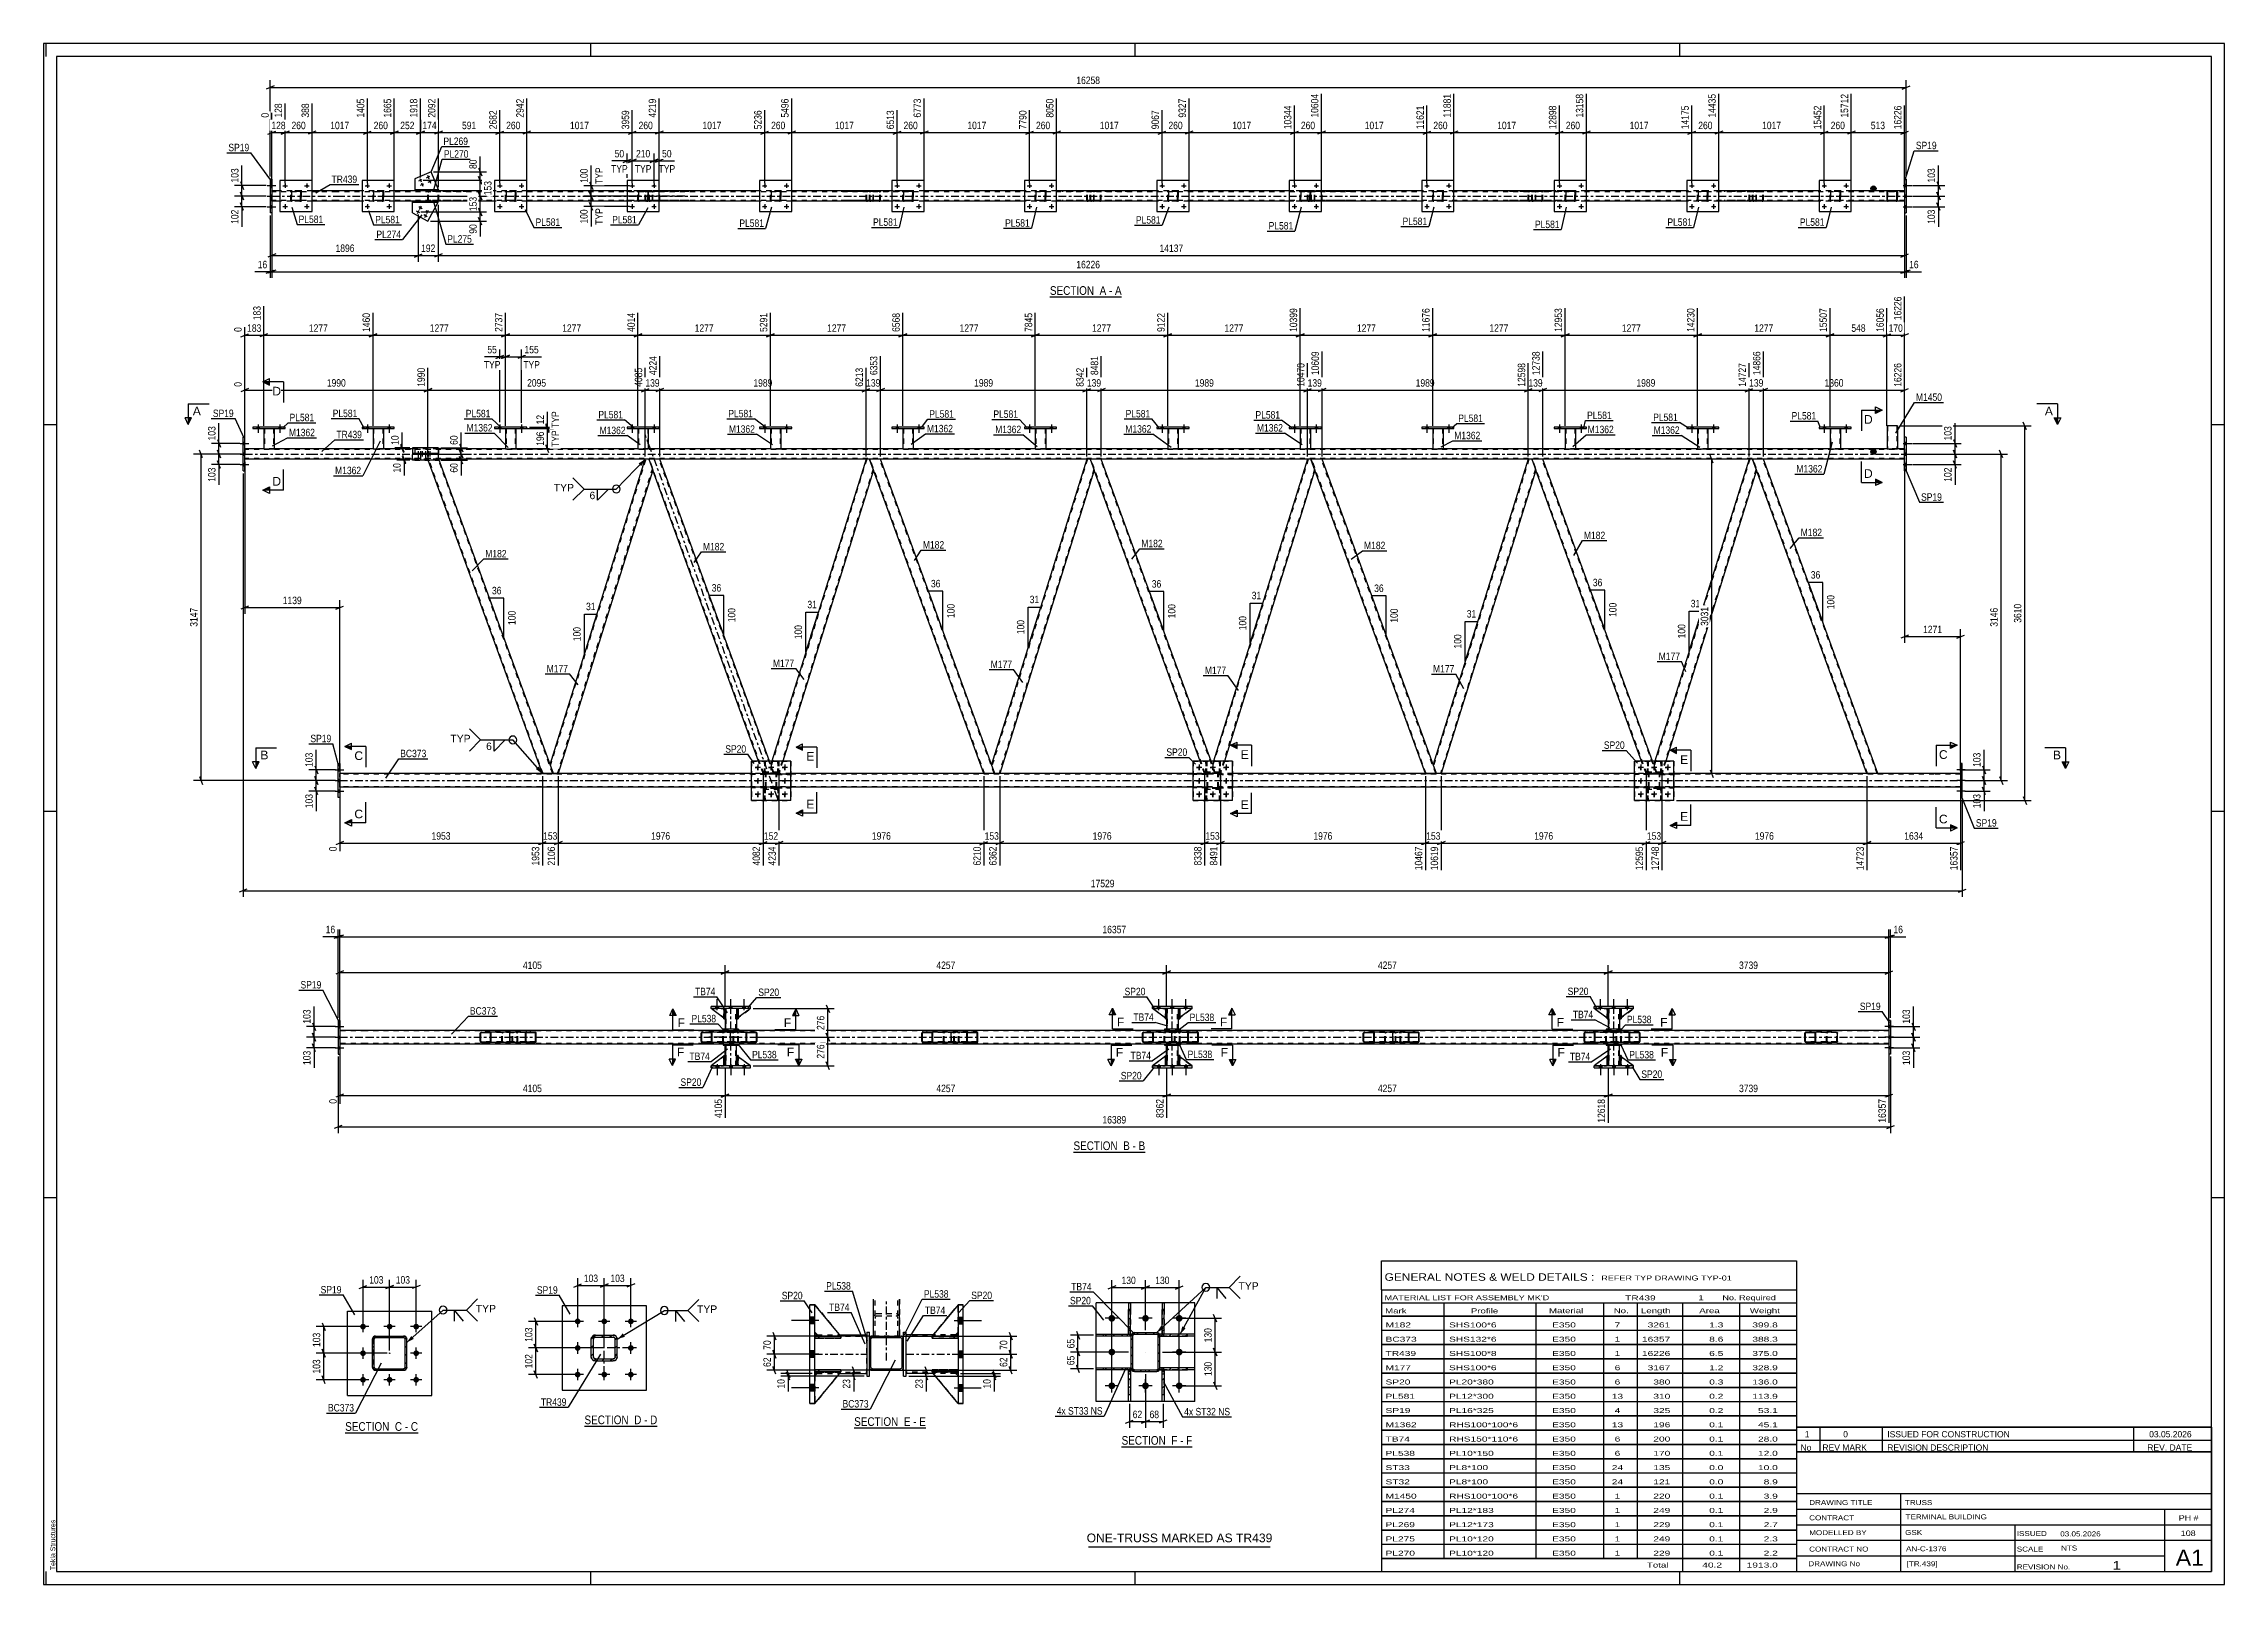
# Model space of a CAD drawing. Header units: millimetres. Extents: x -78 to 763, y -436 to 158.
import ezdxf

# ---------------------------------------------------------------- set-up
doc = ezdxf.new("R2010")
doc.units = ezdxf.units.MM
doc.linetypes.add('DXK_LINE_DOT2', pattern=[3.9198, 1.9599, -1.9599])
doc.linetypes.add('DXK_LINE_DOT3', pattern=[5.9187, 2.979, -0.9799, 0.9799, -0.9799])
doc.styles.add('Arial', font='ARIAL.TTF', dxfattribs={"height": 0.2})
doc.styles.add('Arial Narrow', font='ARIALN.TTF', dxfattribs={"height": 0.2})

# ---------------------------------------------------------------- blocks, each defined once
blk = doc.blocks.new('Unknown-814184979-18 - 1252')
at = {"color": 6, "linetype": 'Continuous'}
blk.add_line((235.02, -375.45), (262.66, -375.45), dxfattribs=at)
at = {"color": 0, "linetype": 'Continuous'}
blk.add_wipeout([(253.12, -374.7), (253.12, -371.2), (235.02, -371.2), (235.02, -374.7)], dxfattribs=at)
blk.add_wipeout([(256.73, -374.7), (256.73, -371.2), (254.17, -371.2), (254.17, -374.7)], dxfattribs=at)
at = {"color": 7, "linetype": 'Continuous', "style": 'Arial Narrow'}
blk.add_text('SECTION ', height=3.34, dxfattribs=at).set_placement((235.02, -374.7))
at = {"color": 0, "linetype": 'Continuous'}
blk.add_wipeout([(259.06, -374.7), (259.06, -371.2), (257.78, -371.2), (257.78, -374.7)], dxfattribs=at)
blk.add_wipeout([(262.66, -374.7), (262.66, -371.2), (260.11, -371.2), (260.11, -374.7)], dxfattribs=at)
at = {"color": 7, "linetype": 'Continuous', "style": 'Arial Narrow'}
for s, p in [('E', (254.17, -374.7)), ('-', (257.78, -374.7)), ('E', (260.11, -374.7))]:
    blk.add_text(s, height=3.34, dxfattribs=at).set_placement(p)
blk = doc.blocks.new('Unknown-814184979-12965')
at = {"color": 7, "linetype": 'Continuous'}
for p, q in [((598.43, -384.73), (598.43, -430.79)), ((598.43, -384.73), (758.43, -384.73)), ((758.43, -384.79), (758.43, -430.79)), ((598.43, -400.79), (758.43, -400.79)), ((638.57, -400.79), (638.57, -430.79)), ((598.43, -406.79), (758.43, -406.79)), ((740.43, -430.73), (740.43, -406.73)), ((598.43, -412.79), (758.43, -412.79)), ((598.43, -418.79), (758.43, -418.79)), ((682.57, -412.79), (682.57, -430.79)), ((598.43, -424.79), (740.43, -424.79)), ((598.43, -430.79), (758.43, -430.79))]:
    blk.add_line(p, q, dxfattribs=at)
at = {"color": 7, "style": 'Arial Narrow'}
for s, height, width, p in [('DRAWING TITLE', 1.9089, 1.425378, (603.31, -405.18)), ('TRUSS', 1.909, 1.425378, (640.23, -405.2)), ('CONTRACT', 1.909, 1.425378, (603.31, -411.08)), ('TERMINAL BUILDING', 1.9089, 1.425378, (640.49, -410.71)), ('MODELLED BY', 1.9089, 1.425378, (603.31, -416.8)), ('GSK', 1.909, 1.425378, (640.31, -416.74)), ('ISSUED', 1.909, 1.425378, (683.37, -417.14)), ('03.05.2026', 1.909, 1.425378, (700.12, -417.27)), ('DRAWING No', 1.909, 1.425378, (602.99, -428.79)), ('CONTRACT NO', 1.9089, 1.425378, (603.31, -423.13)), ('AN-C-1376', 1.909, 1.425378, (640.65, -423.01)), ('[TR.439]', 1.909, 1.425378, (640.89, -428.8)), ('SCALE', 1.909, 1.425378, (683.37, -423.14)), ('REVISION No.', 1.9089, 1.425378, (683.37, -430.02)), ('1', 3.34, 1.5, (720.34, -430.11)), ('A1', 6.204, 1.25, (744.67, -428.59))]:
    blk.add_text(s, height=height, dxfattribs=dict(at, width=width)).set_placement(p)
at = {"color": 7, "linetype": 'Continuous', "style": 'Arial Narrow'}
for s, height, width, p in [('PH #', 2.1, 1.42538, (745.83, -411.23)), ('108', 2.1, 1.42538, (746.62, -417.13)), ('NTS', 1.909, 1.425378, (700.43, -422.73))]:
    blk.add_text(s, height=height, dxfattribs=dict(at, width=width)).set_placement(p)
blk = doc.blocks.new('Unknown-814184979-1135')
at = {"color": 5, "linetype": 'Continuous'}
for p, q in [((763.43, 158.21), (-77.57, 158.21)), ((-77.57, 158.21), (-77.57, -435.79)), ((-76.57, 153.21), (-76.57, 158.21)), ((758.43, 153.21), (-72.57, 153.21)), ((-72.57, 153.21), (-72.57, -430.79)), ((133.43, 153.21), (133.43, 158.21)), ((343.43, 153.21), (343.43, 158.21)), ((553.43, 153.21), (553.43, 158.21)), ((758.43, -430.79), (758.43, 153.21)), ((763.43, -435.79), (763.43, 158.21)), ((-72.57, 11.21), (-77.57, 11.21)), ((763.43, 11.21), (758.43, 11.21)), ((-72.57, -137.79), (-77.57, -137.79)), ((763.43, -137.79), (758.43, -137.79)), ((-72.57, -286.79), (-77.57, -286.79)), ((763.43, -286.79), (758.43, -286.79)), ((-77.57, -435.79), (763.43, -435.79)), ((-76.57, -435.79), (-76.57, -430.79)), ((-72.57, -430.79), (758.43, -430.79)), ((133.43, -435.79), (133.43, -430.79)), ((343.43, -435.79), (343.43, -430.79)), ((553.43, -435.79), (553.43, -430.79))]:
    blk.add_line(p, q, dxfattribs=at)
at = {"color": 174, "linetype": 'Continuous', "style": 'Arial'}
blk.add_text('Tekla Structures', height=1.9102, rotation=90, dxfattribs=at).set_placement((-73.07, -430.29))
blk = doc.blocks.new('Unknown-814184979-12966')
at = {"color": 7, "linetype": 'Continuous'}
for p, q in [((438.43, -311.04), (598.43, -311.04)), ((438.43, -322.29), (438.43, -311.04)), ((598.43, -311.04), (598.43, -322.29)), ((438.43, -322.29), (598.43, -322.29)), ((438.43, -322.29), (438.43, -327.29)), ((438.43, -327.29), (598.43, -327.29)), ((438.43, -327.29), (438.43, -332.29)), ((462.43, -327.29), (462.43, -332.29)), ((497.93, -327.29), (497.93, -332.29)), ((523.93, -327.29), (523.93, -332.29)), ((536.93, -327.29), (536.93, -332.29)), ((554.43, -327.29), (554.43, -332.29)), ((576.43, -327.29), (576.43, -332.29)), ((598.43, -322.29), (598.43, -327.29)), ((598.43, -327.29), (598.43, -332.29)), ((438.43, -332.29), (598.43, -332.29)), ((438.43, -332.34), (438.43, -337.74)), ((438.43, -332.34), (598.43, -332.34)), ((462.43, -332.29), (462.43, -337.79)), ((497.93, -332.29), (497.93, -337.79)), ((523.93, -332.29), (523.93, -337.79)), ((536.93, -332.29), (536.93, -337.79)), ((554.43, -332.29), (554.43, -337.79)), ((576.43, -332.29), (576.43, -337.79)), ((598.43, -332.34), (598.43, -337.74)), ((438.43, -337.74), (598.43, -337.74)), ((438.43, -337.84), (438.43, -343.24)), ((438.43, -337.84), (598.43, -337.84)), ((438.43, -343.24), (598.43, -343.24)), ((438.43, -343.34), (438.43, -348.74)), ((438.43, -343.34), (598.43, -343.34)), ((462.43, -337.79), (462.43, -343.29)), ((462.43, -343.29), (462.43, -348.79)), ((497.93, -337.79), (497.93, -343.29)), ((497.93, -343.29), (497.93, -348.79)), ((523.93, -337.79), (523.93, -343.29)), ((523.93, -343.29), (523.93, -348.79)), ((536.93, -337.79), (536.93, -343.29)), ((536.93, -343.29), (536.93, -348.79)), ((554.43, -337.79), (554.43, -343.29)), ((554.43, -343.29), (554.43, -348.79)), ((576.43, -337.79), (576.43, -343.29)), ((576.43, -343.29), (576.43, -348.79)), ((598.43, -337.84), (598.43, -343.24)), ((598.43, -343.34), (598.43, -348.74)), ((438.43, -348.74), (598.43, -348.74)), ((438.43, -348.84), (438.43, -354.24)), ((438.43, -348.84), (598.43, -348.84)), ((462.43, -348.79), (462.43, -354.29)), ((497.93, -348.79), (497.93, -354.29)), ((523.93, -348.79), (523.93, -354.29)), ((536.93, -348.79), (536.93, -354.29)), ((554.43, -348.79), (554.43, -354.29)), ((576.43, -348.79), (576.43, -354.29)), ((598.43, -348.84), (598.43, -354.24)), ((438.43, -354.24), (598.43, -354.24)), ((438.43, -354.34), (438.43, -359.74)), ((438.43, -354.34), (598.43, -354.34)), ((438.43, -359.74), (598.43, -359.74)), ((438.43, -359.84), (438.43, -365.24)), ((438.43, -359.84), (598.43, -359.84)), ((462.43, -354.29), (462.43, -359.79)), ((462.43, -359.79), (462.43, -365.29)), ((497.93, -354.29), (497.93, -359.79)), ((497.93, -359.79), (497.93, -365.29)), ((523.93, -354.29), (523.93, -359.79)), ((523.93, -359.79), (523.93, -365.29)), ((536.93, -354.29), (536.93, -359.79)), ((536.93, -359.79), (536.93, -365.29)), ((554.43, -354.29), (554.43, -359.79)), ((554.43, -359.79), (554.43, -365.29)), ((576.43, -354.29), (576.43, -359.79)), ((576.43, -359.79), (576.43, -365.29)), ((598.43, -354.34), (598.43, -359.74)), ((598.43, -359.84), (598.43, -365.24)), ((438.43, -365.24), (598.43, -365.24)), ((438.43, -365.34), (438.43, -370.74)), ((438.43, -365.34), (598.43, -365.34)), ((462.43, -365.29), (462.43, -370.79)), ((497.93, -365.29), (497.93, -370.79)), ((523.93, -365.29), (523.93, -370.79)), ((536.93, -365.29), (536.93, -370.79)), ((554.43, -365.29), (554.43, -370.79)), ((576.43, -365.29), (576.43, -370.79)), ((598.43, -365.34), (598.43, -370.74)), ((438.43, -370.74), (598.43, -370.74)), ((438.43, -370.84), (438.43, -376.24)), ((438.43, -370.84), (598.43, -370.84)), ((438.43, -376.24), (598.43, -376.24)), ((438.43, -376.34), (438.43, -381.74)), ((438.43, -376.34), (598.43, -376.34)), ((462.43, -370.79), (462.43, -376.29)), ((462.43, -376.29), (462.43, -381.79)), ((497.93, -370.79), (497.93, -376.29)), ((497.93, -376.29), (497.93, -381.79)), ((523.93, -370.79), (523.93, -376.29)), ((523.93, -376.29), (523.93, -381.79)), ((536.93, -370.79), (536.93, -376.29)), ((536.93, -376.29), (536.93, -381.79)), ((554.43, -370.79), (554.43, -376.29)), ((554.43, -376.29), (554.43, -381.79)), ((576.43, -370.79), (576.43, -376.29)), ((576.43, -376.29), (576.43, -381.79)), ((598.43, -370.84), (598.43, -376.24)), ((598.43, -376.34), (598.43, -381.74)), ((438.43, -381.74), (598.43, -381.74)), ((438.43, -381.84), (438.43, -387.24)), ((438.43, -381.84), (598.43, -381.84)), ((462.43, -381.79), (462.43, -387.29)), ((497.93, -381.79), (497.93, -387.29)), ((523.93, -381.79), (523.93, -387.29)), ((536.93, -381.79), (536.93, -387.29)), ((554.43, -381.79), (554.43, -387.29)), ((576.43, -381.79), (576.43, -387.29)), ((598.43, -381.84), (598.43, -387.24)), ((438.43, -387.24), (598.43, -387.24)), ((438.43, -387.34), (438.43, -392.74)), ((438.43, -387.34), (598.43, -387.34)), ((438.43, -392.74), (598.43, -392.74)), ((438.43, -392.84), (438.43, -398.24)), ((438.43, -392.84), (598.43, -392.84)), ((462.43, -387.29), (462.43, -392.79)), ((462.43, -392.79), (462.43, -398.29)), ((497.93, -387.29), (497.93, -392.79)), ((497.93, -392.79), (497.93, -398.29)), ((523.93, -387.29), (523.93, -392.79)), ((523.93, -392.79), (523.93, -398.29)), ((536.93, -387.29), (536.93, -392.79)), ((536.93, -392.79), (536.93, -398.29)), ((554.43, -387.29), (554.43, -392.79)), ((554.43, -392.79), (554.43, -398.29)), ((576.43, -387.29), (576.43, -392.79)), ((576.43, -392.79), (576.43, -398.29)), ((598.43, -387.34), (598.43, -392.74)), ((598.43, -392.84), (598.43, -398.24)), ((438.43, -398.24), (598.43, -398.24)), ((438.43, -398.34), (438.43, -403.74)), ((438.43, -398.34), (598.43, -398.34)), ((462.43, -398.29), (462.43, -403.79)), ((497.93, -398.29), (497.93, -403.79)), ((523.93, -398.29), (523.93, -403.79)), ((536.93, -398.29), (536.93, -403.79)), ((554.43, -398.29), (554.43, -403.79)), ((576.43, -398.29), (576.43, -403.79)), ((598.43, -398.34), (598.43, -403.74)), ((438.43, -403.74), (598.43, -403.74)), ((438.43, -403.84), (438.43, -409.24)), ((438.43, -403.84), (598.43, -403.84)), ((438.43, -409.24), (598.43, -409.24)), ((438.43, -409.34), (438.43, -414.74)), ((438.43, -409.34), (598.43, -409.34)), ((462.43, -403.79), (462.43, -409.29)), ((462.43, -409.29), (462.43, -414.79)), ((497.93, -403.79), (497.93, -409.29)), ((497.93, -409.29), (497.93, -414.79)), ((523.93, -403.79), (523.93, -409.29)), ((523.93, -409.29), (523.93, -414.79)), ((536.93, -403.79), (536.93, -409.29)), ((536.93, -409.29), (536.93, -414.79)), ((554.43, -403.79), (554.43, -409.29)), ((554.43, -409.29), (554.43, -414.79)), ((576.43, -403.79), (576.43, -409.29)), ((576.43, -409.29), (576.43, -414.79)), ((598.43, -403.84), (598.43, -409.24)), ((598.43, -409.34), (598.43, -414.74)), ((438.43, -414.74), (598.43, -414.74)), ((438.43, -414.84), (438.43, -420.24)), ((438.43, -414.84), (598.43, -414.84)), ((438.43, -420.24), (598.43, -420.24)), ((438.43, -420.34), (438.43, -425.74)), ((438.43, -420.34), (598.43, -420.34)), ((462.43, -414.79), (462.43, -420.29)), ((462.43, -420.29), (462.43, -425.79)), ((497.93, -414.79), (497.93, -420.29)), ((497.93, -420.29), (497.93, -425.79)), ((523.93, -414.79), (523.93, -420.29)), ((523.93, -420.29), (523.93, -425.79)), ((536.93, -414.79), (536.93, -420.29)), ((536.93, -420.29), (536.93, -425.79)), ((554.43, -414.79), (554.43, -420.29)), ((554.43, -420.29), (554.43, -425.79)), ((576.43, -414.79), (576.43, -420.29)), ((576.43, -420.29), (576.43, -425.79)), ((598.43, -414.84), (598.43, -420.24)), ((598.43, -420.34), (598.43, -425.74)), ((438.43, -425.74), (598.43, -425.74)), ((438.43, -425.79), (598.43, -425.79)), ((438.43, -425.79), (438.43, -430.79)), ((554.43, -425.79), (554.43, -430.79)), ((576.43, -425.79), (576.43, -430.79)), ((598.43, -425.79), (598.43, -430.79)), ((438.43, -430.79), (598.43, -430.79))]:
    blk.add_line(p, q, dxfattribs=at)
at = {"color": 7, "style": 'Arial Narrow'}
for s, height, width, p in [('GENERAL NOTES & WELD DETAILS :', 2.8633, 1.4, (439.58, -318.73)), ('REFER TYP DRAWING TYP-01', 1.9089, 1.6, (523.13, -318.63)), ("MATERIAL LIST FOR ASSEMBLY MK'D", 1.9089, 1.6, (439.58, -326.23)), ('TR439', 1.909, 1.794707, (532.33, -326.31)), ('1', 1.91, 1.794707, (560.51, -326.23)), ('No. Required', 1.9089, 1.6, (569.84, -326.23)), ('Mark', 1.909, 1.7, (439.76, -331.29)), ('Profile', 1.909, 1.7, (472.84, -331.29)), ('Material', 1.909, 1.7, (502.97, -331.23)), ('No.', 1.909, 1.7, (527.93, -331.23)), ('Length', 1.909, 1.7, (538.43, -331.23)), ('Area', 1.909, 1.7, (560.93, -331.23)), ('Weight', 1.909, 1.7, (580.43, -331.23))]:
    blk.add_text(s, height=height, dxfattribs=dict(at, width=width)).set_placement(p)
at = {"color": 7, "linetype": 'Continuous', "style": 'Arial Narrow'}
for s, height, width, p in [('M182', 1.909, 1.794707, (439.93, -336.72)), ('SHS100*6', 1.909, 1.794707, (464.43, -336.72)), ('E350', 1.909, 1.794707, (504.17, -336.72)), ('7', 1.91, 1.794707, (528.28, -336.72)), ('3261', 1.909, 1.794707, (541.01, -336.72)), ('1.3', 1.909, 1.794707, (564.75, -336.72)), ('399.8', 1.909, 1.794707, (581.38, -336.72)), ('BC373', 1.909, 1.794707, (439.93, -342.22)), ('SHS132*6', 1.909, 1.794707, (464.43, -342.22)), ('E350', 1.909, 1.794707, (504.17, -342.22)), ('1', 1.91, 1.794707, (528.28, -342.22)), ('16357', 1.909, 1.794707, (538.82, -342.22)), ('8.6', 1.909, 1.794707, (564.75, -342.22)), ('388.3', 1.909, 1.794707, (581.38, -342.22)), ('TR439', 1.909, 1.794707, (439.93, -347.72)), ('M177', 1.909, 1.794707, (439.93, -353.22)), ('SHS100*8', 1.909, 1.794707, (464.43, -347.72)), ('SHS100*6', 1.909, 1.794707, (464.43, -353.22)), ('E350', 1.909, 1.794707, (504.17, -347.72)), ('E350', 1.909, 1.794707, (504.17, -353.22)), ('6', 1.91, 1.794707, (528.28, -353.22)), ('1', 1.91, 1.794707, (528.28, -347.72)), ('16226', 1.909, 1.794707, (538.82, -347.72)), ('3167', 1.909, 1.794707, (541.01, -353.22)), ('6.5', 1.909, 1.794707, (564.75, -347.72)), ('1.2', 1.909, 1.794707, (564.75, -353.22)), ('375.0', 1.909, 1.794707, (581.38, -347.72)), ('328.9', 1.909, 1.794707, (581.38, -353.22)), ('SP20', 1.909, 1.794707, (439.93, -358.72)), ('PL20*380', 1.909, 1.794707, (464.43, -358.72)), ('E350', 1.909, 1.794707, (504.17, -358.72)), ('6', 1.91, 1.794707, (528.28, -358.72)), ('380', 1.909, 1.794707, (543.2, -358.72)), ('0.3', 1.909, 1.794707, (564.75, -358.72)), ('136.0', 1.909, 1.794707, (581.38, -358.72)), ('SP19', 1.909, 1.794707, (439.93, -369.72)), ('PL581', 1.909, 1.794707, (439.93, -364.22)), ('PL12*300', 1.909, 1.794707, (464.43, -364.22)), ('PL16*325', 1.909, 1.794707, (464.43, -369.72)), ('E350', 1.909, 1.794707, (504.17, -364.22)), ('E350', 1.909, 1.794707, (504.17, -369.72)), ('13', 1.909, 1.794707, (527.19, -364.22)), ('4', 1.91, 1.794707, (528.28, -369.72)), ('310', 1.909, 1.794707, (543.2, -364.22)), ('325', 1.909, 1.794707, (543.2, -369.72)), ('0.2', 1.909, 1.794707, (564.75, -364.22)), ('0.2', 1.909, 1.794707, (564.75, -369.72)), ('113.9', 1.909, 1.794707, (581.38, -364.22)), ('53.1', 1.909, 1.794707, (583.57, -369.72)), ('M1362', 1.909, 1.794707, (439.93, -375.22)), ('RHS100*100*6', 1.9089, 1.794707, (464.43, -375.22)), ('E350', 1.909, 1.794707, (504.17, -375.22)), ('13', 1.909, 1.794707, (527.19, -375.22)), ('196', 1.909, 1.794707, (543.2, -375.22)), ('0.1', 1.909, 1.794707, (564.75, -375.22)), ('45.1', 1.909, 1.794707, (583.57, -375.22)), ('TB74', 1.909, 1.794707, (439.93, -380.72)), ('PL538', 1.909, 1.794707, (439.93, -386.22)), ('RHS150*110*6', 1.9089, 1.794707, (464.43, -380.72)), ('PL10*150', 1.909, 1.794707, (464.43, -386.22)), ('E350', 1.909, 1.794707, (504.17, -380.72)), ('E350', 1.909, 1.794707, (504.17, -386.22)), ('6', 1.91, 1.794707, (528.28, -380.72)), ('6', 1.91, 1.794707, (528.28, -386.22)), ('200', 1.909, 1.794707, (543.2, -380.72)), ('170', 1.909, 1.794707, (543.2, -386.22)), ('0.1', 1.909, 1.794707, (564.75, -380.72)), ('0.1', 1.909, 1.794707, (564.75, -386.22)), ('28.0', 1.909, 1.794707, (583.57, -380.72)), ('12.0', 1.909, 1.794707, (583.57, -386.22)), ('ST33', 1.909, 1.794707, (439.93, -391.72)), ('PL8*100', 1.909, 1.794707, (464.43, -391.72)), ('E350', 1.909, 1.794707, (504.17, -391.72)), ('24', 1.909, 1.794707, (527.19, -391.72)), ('135', 1.909, 1.794707, (543.2, -391.72)), ('0.0', 1.909, 1.794707, (564.75, -391.72)), ('10.0', 1.909, 1.794707, (583.57, -391.72)), ('ST32', 1.909, 1.794707, (439.93, -397.22)), ('M1450', 1.909, 1.794707, (439.93, -402.72)), ('PL8*100', 1.909, 1.794707, (464.43, -397.22)), ('RHS100*100*6', 1.9089, 1.794707, (464.43, -402.72)), ('E350', 1.909, 1.794707, (504.17, -397.22)), ('E350', 1.909, 1.794707, (504.17, -402.72)), ('24', 1.909, 1.794707, (527.19, -397.22)), ('1', 1.91, 1.794707, (528.28, -402.72)), ('220', 1.909, 1.794707, (543.2, -402.72)), ('121', 1.909, 1.794707, (543.2, -397.22)), ('0.0', 1.909, 1.794707, (564.75, -397.22)), ('0.1', 1.909, 1.794707, (564.75, -402.72)), ('3.9', 1.909, 1.794707, (585.76, -402.72)), ('8.9', 1.909, 1.794707, (585.76, -397.22)), ('PL274', 1.909, 1.794707, (439.93, -408.22)), ('PL269', 1.909, 1.794707, (439.93, -413.72)), ('PL12*183', 1.909, 1.794707, (464.43, -408.22)), ('PL12*173', 1.909, 1.794707, (464.43, -413.72)), ('E350', 1.909, 1.794707, (504.17, -408.22)), ('E350', 1.909, 1.794707, (504.17, -413.72)), ('1', 1.91, 1.794707, (528.28, -408.22)), ('1', 1.91, 1.794707, (528.28, -413.72)), ('249', 1.909, 1.794707, (543.2, -408.22)), ('229', 1.909, 1.794707, (543.2, -413.72)), ('0.1', 1.909, 1.794707, (564.75, -408.22)), ('0.1', 1.909, 1.794707, (564.75, -413.72)), ('2.9', 1.909, 1.794707, (585.76, -408.22)), ('2.7', 1.909, 1.794707, (585.76, -413.72)), ('PL275', 1.909, 1.794707, (439.93, -419.22)), ('PL10*120', 1.909, 1.794707, (464.43, -419.22)), ('E350', 1.909, 1.794707, (504.17, -419.22)), ('1', 1.91, 1.794707, (528.28, -419.22)), ('249', 1.909, 1.794707, (543.2, -419.22)), ('0.1', 1.909, 1.794707, (564.75, -419.22)), ('2.3', 1.909, 1.794707, (585.76, -419.22)), ('PL270', 1.909, 1.794707, (439.93, -424.72)), ('PL10*120', 1.909, 1.794707, (464.43, -424.72)), ('E350', 1.909, 1.794707, (504.17, -424.72)), ('1', 1.91, 1.794707, (528.28, -424.72)), ('Total', 1.909, 1.7, (540.76, -429.29)), ('229', 1.909, 1.794707, (543.2, -424.72)), ('40.2', 1.909, 1.794707, (562.07, -429.29)), ('0.1', 1.909, 1.794707, (564.75, -424.72)), ('1913.0', 1.909, 1.794707, (579.2, -429.29)), ('2.2', 1.909, 1.794707, (585.76, -424.72))]:
    blk.add_text(s, height=height, dxfattribs=dict(at, width=width)).set_placement(p)
blk = doc.blocks.new('Unknown-814184979-12967')
at = {"color": 7, "linetype": 'Continuous'}
blk.add_line((325.43, -421.29), (395.43, -421.29), dxfattribs=at)
at = {"color": 7, "style": 'Arial'}
blk.add_text('ONE-TRUSS MARKED AS TR439', height=3.3428, dxfattribs=at).set_placement((324.67, -419.54))
blk = doc.blocks.new('Unknown-814184979-12968')
at = {"color": 7, "linetype": 'Continuous'}
for p, q in [((598.43, -375.23), (758.43, -375.23)), ((758.43, -375.23), (598.43, -375.23)), ((598.43, -375.23), (598.43, -380.23)), ((607.43, -375.23), (607.43, -380.23)), ((631.43, -375.23), (631.43, -380.23)), ((728.43, -375.23), (728.43, -380.23)), ((758.43, -375.23), (758.43, -380.23)), ((598.43, -380.23), (758.43, -380.23)), ((598.43, -380.23), (598.43, -384.73)), ((598.43, -380.23), (758.43, -380.23)), ((758.43, -384.73), (598.43, -384.73)), ((607.43, -380.23), (607.43, -384.73)), ((631.43, -380.23), (631.43, -384.73)), ((728.43, -380.23), (728.43, -384.73)), ((758.43, -380.23), (758.43, -384.73))]:
    blk.add_line(p, q, dxfattribs=at)
at = {"color": 7, "linetype": 'Continuous', "style": 'Arial Narrow'}
for s, height, width, p in [('1', 2.39, 1.196471, (601.59, -379.09)), ('0', 2.39, 1.196471, (616.43, -379.09)), ('ISSUED FOR CONSTRUCTION', 2.3861, 1.196471, (633.43, -379.09)), ('03.05.2026', 2.386, 1.196471, (734.43, -379.09)), ('No', 2.386, 1.2, (599.97, -384.23)), ('REV MARK', 2.386, 1.2, (608.43, -384.23)), ('REVISION DESCRIPTION', 2.3861, 1.2, (633.43, -384.23)), ('REV. DATE', 2.386, 1.2, (733.71, -384.23))]:
    blk.add_text(s, height=height, dxfattribs=dict(at, width=width)).set_placement(p)
blk = doc.blocks.new('Unknown-814184979-11 - 2456')
at = {"color": 6, "linetype": 'Continuous'}
blk.add_line((310.51, 60.61), (338.16, 60.61), dxfattribs=at)
at = {"color": 0, "linetype": 'Continuous'}
blk.add_wipeout([(328.62, 61.36), (328.62, 64.86), (310.51, 64.86), (310.51, 61.36)], dxfattribs=at)
blk.add_wipeout([(332.23, 61.36), (332.23, 64.86), (329.67, 64.86), (329.67, 61.36)], dxfattribs=at)
at = {"color": 7, "linetype": 'Continuous', "style": 'Arial Narrow'}
blk.add_text('SECTION ', height=3.34, dxfattribs=at).set_placement((310.51, 61.36))
at = {"color": 0, "linetype": 'Continuous'}
blk.add_wipeout([(334.55, 61.36), (334.55, 64.86), (333.28, 64.86), (333.28, 61.36)], dxfattribs=at)
blk.add_wipeout([(338.16, 61.36), (338.16, 64.86), (335.6, 64.86), (335.6, 61.36)], dxfattribs=at)
at = {"color": 7, "linetype": 'Continuous', "style": 'Arial Narrow'}
for s, p in [('A', (329.67, 61.36)), ('-', (333.28, 61.36)), ('A', (335.6, 61.36))]:
    blk.add_text(s, height=3.34, dxfattribs=at).set_placement(p)
blk = doc.blocks.new('Unknown-814184979-12 - 5260')
at = {"color": 6, "linetype": 'Continuous'}
blk.add_line((319.59, -269.1), (347.24, -269.1), dxfattribs=at)
at = {"color": 0, "linetype": 'Continuous'}
blk.add_wipeout([(337.7, -268.35), (337.7, -264.85), (319.59, -264.85), (319.59, -268.35)], dxfattribs=at)
blk.add_wipeout([(341.31, -268.35), (341.31, -264.85), (338.75, -264.85), (338.75, -268.35)], dxfattribs=at)
at = {"color": 7, "linetype": 'Continuous', "style": 'Arial Narrow'}
blk.add_text('SECTION ', height=3.34, dxfattribs=at).set_placement((319.59, -268.35))
at = {"color": 0, "linetype": 'Continuous'}
blk.add_wipeout([(343.63, -268.35), (343.63, -264.85), (342.36, -264.85), (342.36, -268.35)], dxfattribs=at)
blk.add_wipeout([(347.24, -268.35), (347.24, -264.85), (344.68, -264.85), (344.68, -268.35)], dxfattribs=at)
at = {"color": 7, "linetype": 'Continuous', "style": 'Arial Narrow'}
for s, p in [('B', (338.75, -268.35)), ('-', (342.36, -268.35)), ('B', (344.68, -268.35))]:
    blk.add_text(s, height=3.34, dxfattribs=at).set_placement(p)
blk = doc.blocks.new('Unknown-814184979-13 - 5780')
at = {"color": 6, "linetype": 'Continuous'}
blk.add_line((38.74, -377.34), (66.81, -377.34), dxfattribs=at)
at = {"color": 0, "linetype": 'Continuous'}
blk.add_wipeout([(56.85, -376.59), (56.85, -373.09), (38.74, -373.09), (38.74, -376.59)], dxfattribs=at)
blk.add_wipeout([(60.66, -376.59), (60.66, -373.09), (57.9, -373.09), (57.9, -376.59)], dxfattribs=at)
at = {"color": 7, "linetype": 'Continuous', "style": 'Arial Narrow'}
blk.add_text('SECTION ', height=3.34, dxfattribs=at).set_placement((38.74, -376.59))
at = {"color": 0, "linetype": 'Continuous'}
blk.add_wipeout([(62.99, -376.59), (62.99, -373.09), (61.71, -373.09), (61.71, -376.59)], dxfattribs=at)
blk.add_wipeout([(66.81, -376.59), (66.81, -373.09), (64.04, -373.09), (64.04, -376.59)], dxfattribs=at)
at = {"color": 7, "linetype": 'Continuous', "style": 'Arial Narrow'}
for s, p in [('C', (57.9, -376.59)), ('-', (61.71, -376.59)), ('C', (64.04, -376.59))]:
    blk.add_text(s, height=3.34, dxfattribs=at).set_placement(p)
blk = doc.blocks.new('Unknown-814184979-16 - 1615')
at = {"color": 6, "linetype": 'Continuous'}
blk.add_line((131.01, -374.78), (159.08, -374.78), dxfattribs=at)
at = {"color": 0, "linetype": 'Continuous'}
blk.add_wipeout([(149.12, -374.03), (149.12, -370.53), (131.01, -370.53), (131.01, -374.03)], dxfattribs=at)
blk.add_wipeout([(152.94, -374.03), (152.94, -370.53), (150.17, -370.53), (150.17, -374.03)], dxfattribs=at)
at = {"color": 7, "linetype": 'Continuous', "style": 'Arial Narrow'}
blk.add_text('SECTION ', height=3.34, dxfattribs=at).set_placement((131.01, -374.03))
at = {"color": 0, "linetype": 'Continuous'}
blk.add_wipeout([(155.26, -374.03), (155.26, -370.53), (153.99, -370.53), (153.99, -374.03)], dxfattribs=at)
blk.add_wipeout([(159.08, -374.03), (159.08, -370.53), (156.31, -370.53), (156.31, -374.03)], dxfattribs=at)
at = {"color": 7, "linetype": 'Continuous', "style": 'Arial Narrow'}
for s, p in [('D', (150.17, -374.03)), ('-', (153.99, -374.03)), ('D', (156.31, -374.03))]:
    blk.add_text(s, height=3.34, dxfattribs=at).set_placement(p)
blk = doc.blocks.new('Unknown-814184979-17 - 2091')
at = {"color": 6, "linetype": 'Continuous'}
blk.add_line((338.16, -382.7), (365.37, -382.7), dxfattribs=at)
at = {"color": 0, "linetype": 'Continuous'}
blk.add_wipeout([(356.26, -381.95), (356.26, -378.45), (338.16, -378.45), (338.16, -381.95)], dxfattribs=at)
blk.add_wipeout([(359.66, -381.95), (359.66, -378.45), (357.31, -378.45), (357.31, -381.95)], dxfattribs=at)
at = {"color": 7, "linetype": 'Continuous', "style": 'Arial Narrow'}
blk.add_text('SECTION ', height=3.34, dxfattribs=at).set_placement((338.16, -381.95))
at = {"color": 0, "linetype": 'Continuous'}
blk.add_wipeout([(361.98, -381.95), (361.98, -378.45), (360.71, -378.45), (360.71, -381.95)], dxfattribs=at)
blk.add_wipeout([(365.37, -381.95), (365.37, -378.45), (363.03, -378.45), (363.03, -381.95)], dxfattribs=at)
at = {"color": 7, "linetype": 'Continuous', "style": 'Arial Narrow'}
for s, p in [('F', (357.31, -381.95)), ('-', (360.71, -381.95)), ('F', (363.03, -381.95))]:
    blk.add_text(s, height=3.34, dxfattribs=at).set_placement(p)
blk = doc.blocks.new('Part-814184979-1333 - 1252')
at = {"color": 7, "linetype": 'DXK_LINE_DOT2'}
for p, q in [((275.07, -328.01), (265.07, -340.12)), ((265.07, -340.12), (275.07, -328.01)), ((275.07, -338.62), (275.07, -328.01)), ((265.07, -340.12), (273.57, -340.12)), ((265.07, -340.12), (265.07, -340.12)), ((273.57, -340.12), (265.07, -340.12)), ((273.57, -340.12), (275.07, -338.62)), ((273.57, -340.12), (275.07, -338.62)), ((273.57, -340.12), (273.57, -340.12))]:
    blk.add_line(p, q, dxfattribs=at)
blk = doc.blocks.new('Bolt-814184979-1442 - 1252')
at = {"linetype": 'Continuous'}
for points in [[(277.07, -335.32), (277.07, -332.72), (275.07, -332.72), (275.07, -335.32)], [(277.07, -335.32), (277.07, -332.72), (275.07, -332.72), (275.07, -335.32)], [(277.07, -335.32), (277.07, -332.72), (275.07, -332.72), (275.07, -335.32)], [(277.07, -348.32), (277.07, -345.72), (275.07, -345.72), (275.07, -348.32)], [(277.07, -348.32), (277.07, -345.72), (275.07, -345.72), (275.07, -348.32)], [(277.07, -361.32), (277.07, -358.72), (275.07, -358.72), (275.07, -361.32)], [(277.07, -361.32), (277.07, -358.72), (275.07, -358.72), (275.07, -361.32)], [(277.07, -361.32), (277.07, -358.72), (275.07, -358.72), (275.07, -361.32)]]:
    blk.add_hatch(color=1, dxfattribs=at).paths.add_polyline_path(points)
at = {"color": 1, "linetype": 'Continuous'}
for p, q in [((273.57, -334.02), (284.07, -334.02)), ((273.57, -334.02), (284.07, -334.02)), ((273.57, -334.02), (284.07, -334.02)), ((275.07, -332.72), (277.07, -332.72)), ((275.07, -332.72), (277.07, -332.72)), ((275.07, -332.72), (277.07, -332.72)), ((275.07, -335.32), (277.07, -335.32)), ((275.07, -335.32), (277.07, -335.32)), ((275.07, -335.32), (277.07, -335.32)), ((273.57, -347.02), (284.07, -347.02)), ((273.57, -347.02), (284.07, -347.02)), ((275.07, -345.72), (277.07, -345.72)), ((275.07, -345.72), (277.07, -345.72)), ((275.07, -348.32), (277.07, -348.32)), ((275.07, -348.32), (277.07, -348.32)), ((273.57, -360.02), (284.07, -360.02)), ((273.57, -360.02), (284.07, -360.02)), ((273.57, -360.02), (284.07, -360.02)), ((275.07, -358.72), (277.07, -358.72)), ((275.07, -358.72), (277.07, -358.72)), ((275.07, -358.72), (277.07, -358.72)), ((275.07, -361.32), (277.07, -361.32)), ((275.07, -361.32), (277.07, -361.32)), ((275.07, -361.32), (277.07, -361.32))]:
    blk.add_line(p, q, dxfattribs=at)
blk = doc.blocks.new('Part-814184979-1257 - 1252')
at = {"color": 7, "linetype": 'DXK_LINE_DOT2'}
for p, q in [((242.47, -340.05), (242.47, -325.8)), ((243.07, -340.05), (243.07, -325.8)), ((251.87, -340.05), (251.87, -325.8)), ((252.47, -325.8), (252.47, -340.05)), ((252.47, -340.05), (242.47, -340.05))]:
    blk.add_line(p, q, dxfattribs=at)
at = {"color": 7, "linetype": 'DXK_LINE_DOT3'}
blk.add_line((247.47, -349.45), (247.47, -325.8), dxfattribs=at)
blk = doc.blocks.new('Part-814184979-1329 - 1252')
at = {"color": 2, "linetype": 'Continuous'}
for p, q in [((219.87, -339.52), (220.76, -339.52)), ((229.36, -339.52), (239.87, -339.52)), ((219.87, -354.52), (220.77, -354.52)), ((229.38, -354.52), (239.87, -354.52))]:
    blk.add_line(p, q, dxfattribs=at)
at = {"color": 7, "linetype": 'DXK_LINE_DOT2'}
for p, q in [((219.87, -354.52), (219.87, -339.52)), ((219.87, -340.12), (239.87, -340.12)), ((220.76, -339.52), (229.36, -339.52)), ((239.87, -354.52), (239.87, -339.52)), ((219.87, -353.92), (239.87, -353.92)), ((220.77, -354.52), (229.38, -354.52))]:
    blk.add_line(p, q, dxfattribs=at)
at = {"color": 7, "linetype": 'DXK_LINE_DOT3'}
blk.add_line((219.87, -347.02), (239.87, -347.02), dxfattribs=at)
blk = doc.blocks.new('Part-814184979-1258 - 1252')
at = {"color": 2, "linetype": 'Continuous'}
for p, q in [((242.47, -340.05), (242.47, -325.8)), ((252.47, -340.05), (252.47, -325.8))]:
    blk.add_line(p, q, dxfattribs=at)
at = {"color": 7, "linetype": 'DXK_LINE_DOT2'}
for p, q in [((243.07, -340.05), (243.07, -325.8)), ((251.87, -340.05), (251.87, -325.8)), ((242.47, -333.24), (242.56, -332.53)), ((242.56, -332.53), (242.82, -331.92)), ((242.82, -331.92), (243.21, -331.52)), ((243.11, -332.88), (243.07, -333.24)), ((243.24, -332.58), (243.11, -332.88)), ((243.21, -331.52), (243.67, -331.38)), ((243.44, -332.38), (243.24, -332.58)), ((243.67, -332.31), (243.44, -332.38)), ((243.67, -331.38), (251.27, -331.38)), ((243.67, -332.31), (251.27, -332.31)), ((251.27, -331.38), (251.72, -331.52)), ((251.49, -332.38), (251.27, -332.31)), ((251.69, -332.58), (251.49, -332.38)), ((251.82, -332.88), (251.69, -332.58)), ((251.72, -331.52), (252.11, -331.92)), ((251.87, -333.24), (251.82, -332.88)), ((252.11, -331.92), (252.37, -332.53)), ((252.37, -332.53), (252.47, -333.24)), ((252.47, -340.05), (242.47, -340.05))]:
    blk.add_line(p, q, dxfattribs=at)
blk = doc.blocks.new('Bolt-814184979-1443 - 1252')
at = {"linetype": 'Continuous'}
for points in [[(219.87, -335.32), (219.87, -332.72), (217.87, -332.72), (217.87, -335.32)], [(219.87, -335.32), (219.87, -332.72), (217.87, -332.72), (217.87, -335.32)], [(219.87, -335.32), (219.87, -332.72), (217.87, -332.72), (217.87, -335.32)], [(219.87, -348.32), (219.87, -345.72), (217.87, -345.72), (217.87, -348.32)], [(219.87, -348.32), (219.87, -345.72), (217.87, -345.72), (217.87, -348.32)], [(219.87, -361.32), (219.87, -358.72), (217.87, -358.72), (217.87, -361.32)], [(219.87, -361.32), (219.87, -358.72), (217.87, -358.72), (217.87, -361.32)], [(219.87, -361.32), (219.87, -358.72), (217.87, -358.72), (217.87, -361.32)]]:
    blk.add_hatch(color=1, dxfattribs=at).paths.add_polyline_path(points)
at = {"color": 1, "linetype": 'Continuous'}
for p, q in [((221.37, -334.02), (210.87, -334.02)), ((221.37, -334.02), (210.87, -334.02)), ((221.37, -334.02), (210.87, -334.02)), ((219.87, -332.72), (217.87, -332.72)), ((219.87, -332.72), (217.87, -332.72)), ((219.87, -332.72), (217.87, -332.72)), ((219.87, -335.32), (217.87, -335.32)), ((219.87, -335.32), (217.87, -335.32)), ((219.87, -335.32), (217.87, -335.32)), ((221.37, -347.02), (210.87, -347.02)), ((221.37, -347.02), (210.87, -347.02)), ((219.87, -345.72), (217.87, -345.72)), ((219.87, -345.72), (217.87, -345.72)), ((219.87, -348.32), (217.87, -348.32)), ((219.87, -348.32), (217.87, -348.32)), ((221.37, -360.02), (210.87, -360.02)), ((221.37, -360.02), (210.87, -360.02)), ((221.37, -360.02), (210.87, -360.02)), ((219.87, -358.72), (217.87, -358.72)), ((219.87, -358.72), (217.87, -358.72)), ((219.87, -358.72), (217.87, -358.72)), ((219.87, -361.32), (217.87, -361.32)), ((219.87, -361.32), (217.87, -361.32)), ((219.87, -361.32), (217.87, -361.32))]:
    blk.add_line(p, q, dxfattribs=at)
blk = doc.blocks.new('Part-814184979-1283 - 1252')
at = {"linetype": 'Continuous'}
h = blk.add_hatch(dxfattribs=at)
h.set_pattern_fill('', scale=0.7, style=0, pattern_type=0)
h.set_pattern_definition([(45, (242.0651, -340.0547), (-1.57154, 1.57154), [])])
h.paths.add_polyline_path([(252.87, -340.05), (242.07, -340.05), (241.61, -340.15), (241.22, -340.41), (240.96, -340.8), (240.87, -341.25), (240.87, -352.05), (240.96, -352.51), (241.22, -352.9), (241.61, -353.16), (242.07, -353.25), (252.87, -353.25), (253.32, -353.16), (253.71, -352.9), (253.97, -352.51), (254.07, -352.05), (254.07, -341.25), (253.97, -340.8), (253.71, -340.41), (253.32, -340.15)])
h.paths.add_polyline_path([(253.42, -341.03), (253.47, -341.25), (253.47, -352.05), (253.42, -352.28), (253.29, -352.48), (253.09, -352.61), (252.87, -352.65), (242.07, -352.65), (241.84, -352.61), (241.64, -352.48), (241.51, -352.28), (241.47, -352.05), (241.47, -341.25), (241.51, -341.03), (241.64, -340.83), (241.84, -340.7), (242.07, -340.65), (252.87, -340.65), (253.09, -340.7), (253.29, -340.83)])
at = {"color": 2, "linetype": 'Continuous'}
for p, q in [((240.96, -340.8), (240.87, -341.25)), ((240.87, -341.25), (240.87, -341.25)), ((240.87, -352.05), (240.87, -341.25)), ((241.47, -341.25), (241.51, -341.03)), ((241.47, -341.25), (241.47, -341.25)), ((241.47, -352.05), (241.47, -341.25)), ((241.51, -341.03), (241.64, -340.83)), ((242.07, -340.05), (241.61, -340.15)), ((241.64, -340.83), (241.84, -340.7)), ((241.84, -340.7), (242.07, -340.65)), ((242.07, -340.05), (242.07, -340.05)), ((242.07, -340.05), (252.87, -340.05)), ((242.07, -340.65), (242.07, -340.65)), ((242.07, -340.65), (252.87, -340.65)), ((252.87, -340.05), (252.87, -340.05)), ((253.32, -340.15), (252.87, -340.05)), ((252.87, -340.65), (252.87, -340.65)), ((252.87, -340.65), (253.09, -340.7)), ((253.09, -340.7), (253.29, -340.83)), ((253.29, -340.83), (253.42, -341.03)), ((253.42, -341.03), (253.47, -341.25)), ((253.47, -341.25), (253.47, -341.25)), ((253.47, -352.05), (253.47, -341.25)), ((254.07, -341.25), (253.97, -340.8)), ((254.07, -341.25), (254.07, -341.25)), ((254.07, -352.05), (254.07, -341.25)), ((240.87, -352.05), (240.87, -352.05)), ((240.87, -352.05), (240.96, -352.51)), ((241.47, -352.05), (241.47, -352.05)), ((241.51, -352.28), (241.47, -352.05)), ((241.64, -352.48), (241.51, -352.28)), ((241.61, -353.16), (242.07, -353.25)), ((241.84, -352.61), (241.64, -352.48)), ((242.07, -352.65), (241.84, -352.61)), ((242.07, -352.65), (242.07, -352.65)), ((242.07, -352.65), (252.87, -352.65)), ((253.09, -352.61), (252.87, -352.65)), ((252.87, -352.65), (252.87, -352.65)), ((252.87, -353.25), (253.32, -353.16)), ((253.29, -352.48), (253.09, -352.61)), ((253.42, -352.28), (253.29, -352.48)), ((253.47, -352.05), (253.42, -352.28)), ((253.47, -352.05), (253.47, -352.05)), ((253.97, -352.51), (254.07, -352.05)), ((254.07, -352.05), (254.07, -352.05)), ((242.07, -353.25), (242.07, -353.25)), ((242.07, -353.25), (252.87, -353.25)), ((252.87, -353.25), (252.87, -353.25))]:
    blk.add_line(p, q, dxfattribs=at)
at = {"color": 7, "linetype": 'DXK_LINE_DOT3'}
blk.add_line((247.47, -346.65), (247.47, -346.65), dxfattribs=at)
at = {"color": 2, "linetype": 'Continuous'}
for centre, start, end in [((242.07, -341.25), 112.5, 157.5), ((252.87, -341.25), 22.5, 67.5), ((242.07, -352.05), 202.5, 247.5), ((252.87, -352.05), 292.5, 337.5)]:
    blk.add_arc(centre, 1.2, start, end, dxfattribs=at)
blk = doc.blocks.new('Part-814184979-1304 - 1252')
at = {"color": 2, "linetype": 'Continuous'}
for p, q in [((265.57, -339.52), (255.07, -339.52)), ((275.07, -339.52), (274.17, -339.52)), ((265.55, -354.52), (255.07, -354.52)), ((275.07, -354.52), (274.16, -354.52))]:
    blk.add_line(p, q, dxfattribs=at)
at = {"color": 7, "linetype": 'DXK_LINE_DOT2'}
for p, q in [((255.07, -354.52), (255.07, -339.52)), ((275.07, -340.12), (255.07, -340.12)), ((274.17, -339.52), (265.57, -339.52)), ((275.07, -339.52), (275.07, -354.52)), ((275.07, -353.92), (255.07, -353.92)), ((274.16, -354.52), (265.55, -354.52))]:
    blk.add_line(p, q, dxfattribs=at)
at = {"color": 7, "linetype": 'DXK_LINE_DOT3'}
blk.add_line((255.07, -347.02), (275.07, -347.02), dxfattribs=at)
blk = doc.blocks.new('Part-814184979-1319 - 1252')
at = {"color": 2, "linetype": 'Continuous'}
for p, q in [((254.07, -338.51), (255.07, -338.51)), ((254.07, -341.25), (254.07, -338.51)), ((255.07, -355.51), (255.07, -338.51)), ((254.07, -355.51), (254.07, -352.05)), ((254.07, -355.51), (255.07, -355.51))]:
    blk.add_line(p, q, dxfattribs=at)
at = {"color": 7, "linetype": 'DXK_LINE_DOT2'}
for p, q in [((254.07, -338.51), (255.07, -338.51)), ((254.07, -352.05), (254.07, -341.25)), ((254.07, -355.51), (255.07, -355.51))]:
    blk.add_line(p, q, dxfattribs=at)
blk = doc.blocks.new('Part-814184979-1324 - 1252')
at = {"color": 2, "linetype": 'Continuous'}
for p, q in [((239.87, -338.51), (240.87, -338.51)), ((239.87, -338.51), (239.87, -355.51)), ((240.87, -341.25), (240.87, -338.51)), ((240.87, -355.51), (240.87, -352.05)), ((239.87, -355.51), (240.87, -355.51))]:
    blk.add_line(p, q, dxfattribs=at)
at = {"color": 7, "linetype": 'DXK_LINE_DOT2'}
for p, q in [((239.87, -338.51), (240.87, -338.51)), ((240.87, -352.05), (240.87, -341.25)), ((239.87, -355.51), (240.87, -355.51))]:
    blk.add_line(p, q, dxfattribs=at)
blk = doc.blocks.new('Part-814184979-1330 - 1252')
at = {"color": 2, "linetype": 'Continuous'}
for p, q in [((265.07, -353.92), (265.07, -353.92)), ((273.57, -353.92), (265.07, -353.92)), ((275.07, -366.01), (265.07, -353.92)), ((273.57, -353.92), (273.57, -353.92)), ((273.57, -353.92), (275.07, -355.42))]:
    blk.add_line(p, q, dxfattribs=at)
at = {"color": 7, "linetype": 'DXK_LINE_DOT2'}
for p, q in [((265.07, -353.92), (273.57, -353.92)), ((275.07, -366.01), (265.07, -353.92)), ((273.57, -353.92), (275.07, -355.42)), ((275.07, -355.42), (275.07, -366.01))]:
    blk.add_line(p, q, dxfattribs=at)
blk = doc.blocks.new('Part-814184979-1331 - 1252')
at = {"color": 7, "linetype": 'DXK_LINE_DOT2'}
for p, q in [((265.07, -353.92), (273.57, -353.92)), ((275.07, -366.01), (265.07, -353.92)), ((265.07, -353.92), (265.07, -353.92)), ((273.57, -353.92), (265.07, -353.92)), ((265.07, -353.92), (275.07, -366.01)), ((273.57, -353.92), (275.07, -355.42)), ((273.57, -353.92), (273.57, -353.92)), ((275.07, -355.42), (273.57, -353.92)), ((275.07, -355.42), (275.07, -366.01))]:
    blk.add_line(p, q, dxfattribs=at)
blk = doc.blocks.new('Part-814184979-1332 - 1252')
at = {"color": 2, "linetype": 'Continuous'}
for p, q in [((275.07, -328.01), (265.07, -340.12)), ((266.31, -340.12), (265.07, -340.12)), ((265.07, -340.12), (265.07, -340.12)), ((273.58, -340.11), (275.07, -338.62))]:
    blk.add_line(p, q, dxfattribs=at)
at = {"color": 7, "linetype": 'DXK_LINE_DOT2'}
for p, q in [((265.07, -340.12), (275.07, -328.01)), ((275.07, -338.62), (275.07, -328.01)), ((273.57, -340.12), (265.07, -340.12)), ((273.57, -340.12), (266.31, -340.12)), ((273.57, -340.12), (275.07, -338.62)), ((273.57, -340.12), (273.58, -340.11)), ((273.57, -340.12), (273.57, -340.12))]:
    blk.add_line(p, q, dxfattribs=at)
blk = doc.blocks.new('Part-814184979-1334 - 1252')
at = {"color": 7, "linetype": 'DXK_LINE_DOT2'}
for p, q in [((265.07, -353.91), (265.07, -353.11)), ((265.07, -353.11), (273.57, -353.11)), ((275.07, -353.11), (265.07, -353.11)), ((273.57, -353.91), (273.57, -353.11)), ((273.57, -353.11), (275.07, -353.11)), ((275.07, -353.91), (275.07, -353.11)), ((275.07, -353.91), (275.07, -353.11)), ((275.07, -353.11), (275.07, -353.11)), ((273.57, -353.91), (265.07, -353.91)), ((265.07, -353.91), (275.07, -353.91)), ((275.07, -353.91), (273.57, -353.91)), ((275.07, -353.91), (275.07, -353.91))]:
    blk.add_line(p, q, dxfattribs=at)
blk = doc.blocks.new('Part-814184979-1335 - 1252')
at = {"color": 7, "linetype": 'DXK_LINE_DOT2'}
for p, q in [((265.07, -340.91), (265.07, -340.11)), ((265.07, -340.11), (273.57, -340.11)), ((275.07, -340.11), (265.07, -340.11)), ((273.57, -340.91), (265.07, -340.91)), ((265.07, -340.91), (275.07, -340.91)), ((273.57, -340.91), (273.57, -340.11)), ((273.57, -340.11), (275.07, -340.11)), ((275.07, -340.91), (273.57, -340.91)), ((275.07, -340.91), (275.07, -340.11)), ((275.07, -340.91), (275.07, -340.11)), ((275.07, -340.11), (275.07, -340.11)), ((275.07, -340.91), (275.07, -340.91))]:
    blk.add_line(p, q, dxfattribs=at)
blk = doc.blocks.new('Part-814184979-1336 - 1252')
at = {"color": 2, "linetype": 'Continuous'}
for p, q in [((265.07, -353.11), (275.07, -353.11)), ((265.07, -353.11), (265.07, -353.91)), ((275.07, -353.11), (275.07, -353.11)), ((275.07, -353.91), (275.07, -353.11)), ((275.07, -353.91), (265.07, -353.91))]:
    blk.add_line(p, q, dxfattribs=at)
at = {"color": 7, "linetype": 'DXK_LINE_DOT2'}
for p, q in [((273.57, -353.11), (265.07, -353.11)), ((275.07, -353.11), (273.57, -353.11)), ((273.57, -353.11), (273.57, -353.91)), ((275.07, -353.11), (275.07, -353.11)), ((265.07, -353.91), (273.57, -353.91)), ((273.57, -353.91), (275.07, -353.91))]:
    blk.add_line(p, q, dxfattribs=at)
blk = doc.blocks.new('Part-814184979-1337 - 1252')
at = {"color": 2, "linetype": 'Continuous'}
for p, q in [((265.07, -340.11), (265.07, -340.11)), ((265.07, -340.11), (265.07, -340.91)), ((265.07, -340.91), (275.07, -340.91)), ((275.07, -340.11), (266.31, -340.11)), ((275.07, -340.11), (275.07, -340.11)), ((275.07, -340.11), (275.07, -340.91))]:
    blk.add_line(p, q, dxfattribs=at)
at = {"color": 7, "linetype": 'DXK_LINE_DOT2'}
for p, q in [((266.31, -340.11), (265.07, -340.11)), ((273.57, -340.11), (265.07, -340.11)), ((265.07, -340.91), (273.57, -340.91)), ((273.57, -340.11), (275.07, -340.11)), ((273.57, -340.11), (273.57, -340.91)), ((273.57, -340.91), (275.07, -340.91)), ((275.07, -340.11), (275.07, -340.11))]:
    blk.add_line(p, q, dxfattribs=at)
blk = doc.blocks.new('Part-814184979-1338 - 1252')
at = {"color": 2, "linetype": 'Continuous'}
for p, q in [((221.36, -353.92), (219.86, -355.42)), ((219.86, -366.01), (229.86, -353.92)), ((229.86, -353.92), (221.36, -353.92)), ((221.36, -353.92), (221.36, -353.92)), ((229.86, -353.92), (229.86, -353.92))]:
    blk.add_line(p, q, dxfattribs=at)
at = {"color": 7, "linetype": 'DXK_LINE_DOT2'}
for p, q in [((219.86, -355.42), (221.36, -353.92)), ((219.86, -366.01), (229.86, -353.92)), ((219.86, -355.42), (219.86, -366.01)), ((221.36, -353.92), (229.86, -353.92))]:
    blk.add_line(p, q, dxfattribs=at)
blk = doc.blocks.new('Part-814184979-1339 - 1252')
at = {"color": 7, "linetype": 'DXK_LINE_DOT2'}
for p, q in [((221.36, -353.92), (219.86, -355.42)), ((219.86, -366.01), (229.86, -353.92)), ((219.86, -355.42), (221.36, -353.92)), ((229.86, -353.92), (219.86, -366.01)), ((219.86, -355.42), (219.86, -366.01)), ((229.86, -353.92), (221.36, -353.92)), ((221.36, -353.92), (221.36, -353.92)), ((221.36, -353.92), (229.86, -353.92)), ((229.86, -353.92), (229.86, -353.92))]:
    blk.add_line(p, q, dxfattribs=at)
blk = doc.blocks.new('Part-814184979-1340 - 1252')
at = {"color": 2, "linetype": 'Continuous'}
for p, q in [((229.86, -340.12), (219.86, -328.01)), ((221.35, -340.11), (219.86, -338.62)), ((228.62, -340.12), (229.86, -340.12)), ((229.86, -340.12), (229.86, -340.12))]:
    blk.add_line(p, q, dxfattribs=at)
at = {"color": 7, "linetype": 'DXK_LINE_DOT2'}
for p, q in [((219.86, -338.62), (219.86, -328.01)), ((219.86, -328.01), (229.86, -340.12)), ((221.36, -340.12), (219.86, -338.62)), ((221.36, -340.12), (221.35, -340.11)), ((229.86, -340.12), (221.36, -340.12)), ((221.36, -340.12), (221.36, -340.12)), ((221.36, -340.12), (228.62, -340.12))]:
    blk.add_line(p, q, dxfattribs=at)
blk = doc.blocks.new('Part-814184979-1341 - 1252')
at = {"color": 7, "linetype": 'DXK_LINE_DOT2'}
for p, q in [((219.86, -338.62), (219.86, -328.01)), ((219.86, -328.01), (229.86, -340.12)), ((219.86, -328.01), (229.86, -340.12)), ((221.36, -340.12), (219.86, -338.62)), ((221.36, -340.12), (219.86, -338.62)), ((229.86, -340.12), (221.36, -340.12)), ((221.36, -340.12), (221.36, -340.12)), ((221.36, -340.12), (229.86, -340.12)), ((229.86, -340.12), (229.86, -340.12))]:
    blk.add_line(p, q, dxfattribs=at)
blk = doc.blocks.new('Part-814184979-1342 - 1252')
at = {"color": 7, "linetype": 'DXK_LINE_DOT2'}
for p, q in [((219.86, -353.11), (221.36, -353.11)), ((229.86, -353.11), (219.86, -353.11)), ((219.86, -353.11), (219.86, -353.11)), ((219.86, -353.11), (219.86, -353.91)), ((219.86, -353.11), (219.86, -353.91)), ((221.36, -353.11), (229.86, -353.11)), ((221.36, -353.11), (221.36, -353.91)), ((229.86, -353.11), (229.86, -353.91)), ((221.36, -353.91), (219.86, -353.91)), ((219.86, -353.91), (229.86, -353.91)), ((219.86, -353.91), (219.86, -353.91)), ((229.86, -353.91), (221.36, -353.91))]:
    blk.add_line(p, q, dxfattribs=at)
blk = doc.blocks.new('Part-814184979-1343 - 1252')
at = {"color": 7, "linetype": 'DXK_LINE_DOT2'}
for p, q in [((219.86, -340.11), (221.36, -340.11)), ((229.86, -340.11), (219.86, -340.11)), ((219.86, -340.11), (219.86, -340.11)), ((219.86, -340.11), (219.86, -340.91)), ((219.86, -340.11), (219.86, -340.91)), ((221.36, -340.91), (219.86, -340.91)), ((219.86, -340.91), (229.86, -340.91)), ((219.86, -340.91), (219.86, -340.91)), ((221.36, -340.11), (229.86, -340.11)), ((221.36, -340.11), (221.36, -340.91)), ((229.86, -340.91), (221.36, -340.91)), ((229.86, -340.11), (229.86, -340.91))]:
    blk.add_line(p, q, dxfattribs=at)
blk = doc.blocks.new('Part-814184979-1344 - 1252')
at = {"color": 2, "linetype": 'Continuous'}
for p, q in [((219.86, -353.91), (219.86, -353.11)), ((229.86, -353.11), (219.86, -353.11)), ((229.86, -353.91), (229.86, -353.11)), ((229.86, -353.91), (219.86, -353.91)), ((219.86, -353.91), (219.86, -353.91))]:
    blk.add_line(p, q, dxfattribs=at)
at = {"color": 7, "linetype": 'DXK_LINE_DOT2'}
for p, q in [((221.36, -353.11), (219.86, -353.11)), ((221.36, -353.91), (221.36, -353.11)), ((229.86, -353.11), (221.36, -353.11)), ((219.86, -353.91), (221.36, -353.91)), ((221.36, -353.91), (229.86, -353.91))]:
    blk.add_line(p, q, dxfattribs=at)
blk = doc.blocks.new('Part-814184979-1345 - 1252')
at = {"color": 2, "linetype": 'Continuous'}
for p, q in [((219.86, -340.91), (219.86, -340.11)), ((219.86, -340.11), (228.62, -340.11)), ((229.86, -340.91), (219.86, -340.91)), ((219.86, -340.91), (219.86, -340.91)), ((229.86, -340.91), (229.86, -340.11)), ((229.86, -340.11), (229.86, -340.11))]:
    blk.add_line(p, q, dxfattribs=at)
at = {"color": 7, "linetype": 'DXK_LINE_DOT2'}
for p, q in [((221.36, -340.11), (219.86, -340.11)), ((219.86, -340.91), (221.36, -340.91)), ((221.36, -340.91), (221.36, -340.11)), ((221.36, -340.11), (229.86, -340.11)), ((221.36, -340.91), (229.86, -340.91))]:
    blk.add_line(p, q, dxfattribs=at)
blk = doc.blocks.new('Part-814184979-1360 - 1252')
at = {"color": 2, "linetype": 'Continuous'}
for p, q in [((275.07, -328.02), (277.07, -328.02)), ((275.07, -328.02), (275.07, -328.02)), ((275.07, -328.02), (275.07, -366.02)), ((277.07, -328.02), (277.07, -328.02)), ((277.07, -366.02), (277.07, -328.02)), ((277.07, -366.02), (275.07, -366.02))]:
    blk.add_line(p, q, dxfattribs=at)
at = {"color": 7, "linetype": 'DXK_LINE_DOT2'}
for p, q in [((277.07, -328.02), (275.07, -328.02)), ((275.07, -366.02), (275.07, -366.02)), ((275.07, -366.02), (277.07, -366.02)), ((277.07, -366.02), (277.07, -366.02))]:
    blk.add_line(p, q, dxfattribs=at)
blk = doc.blocks.new('Part-814184979-1365 - 1252')
at = {"color": 2, "linetype": 'Continuous'}
for p, q in [((217.87, -328.02), (217.87, -328.02)), ((217.87, -328.02), (219.87, -328.02)), ((217.87, -366.02), (217.87, -328.02)), ((219.87, -328.02), (219.87, -328.02)), ((219.87, -366.02), (219.87, -328.02)), ((219.87, -366.02), (217.87, -366.02))]:
    blk.add_line(p, q, dxfattribs=at)
at = {"color": 7, "linetype": 'DXK_LINE_DOT2'}
for p, q in [((219.87, -328.02), (217.87, -328.02)), ((217.87, -366.02), (217.87, -366.02)), ((217.87, -366.02), (219.87, -366.02)), ((219.87, -366.02), (219.87, -366.02))]:
    blk.add_line(p, q, dxfattribs=at)
blk = doc.blocks.new('Bolt-814184979-2460 - 2456')
at = {"linetype": 'Continuous'}
for points in [[(98.79, 103.44, -1), (97.91, 103.44, -1)], [(107.19, 103.44, -1), (106.31, 103.44, -1)]]:
    blk.add_hatch(color=1, dxfattribs=at).paths.add_polyline_path(points)
at = {"color": 1, "linetype": 'Continuous'}
for p, q in [((97.47, 103.44), (99.23, 103.44)), ((98.35, 104.32), (98.35, 102.56)), ((105.87, 103.44), (107.63, 103.44)), ((106.75, 104.32), (106.75, 102.56))]:
    blk.add_line(p, q, dxfattribs=at)
blk = doc.blocks.new('Bolt-814184979-2458 - 2456')
at = {"linetype": 'Continuous'}
for points in [[(47.71, 103.44, -1), (46.83, 103.44, -1)], [(56.11, 103.44, -1), (55.23, 103.44, -1)]]:
    blk.add_hatch(color=1, dxfattribs=at).paths.add_polyline_path(points)
at = {"color": 1, "linetype": 'Continuous'}
for p, q in [((46.39, 103.44), (48.15, 103.44)), ((47.27, 104.32), (47.27, 102.56)), ((54.79, 103.44), (56.55, 103.44)), ((55.67, 104.32), (55.67, 102.56))]:
    blk.add_line(p, q, dxfattribs=at)
blk = doc.blocks.new('Bolt-814184979-2459 - 2456')
at = {"linetype": 'Continuous'}
for points in [[(47.71, 95.44, -1), (46.83, 95.44, -1)], [(56.11, 95.44, -1), (55.23, 95.44, -1)]]:
    blk.add_hatch(color=1, dxfattribs=at).paths.add_polyline_path(points)
at = {"color": 1, "linetype": 'Continuous'}
for p, q in [((46.39, 95.44), (48.15, 95.44)), ((47.27, 96.32), (47.27, 94.56)), ((54.79, 95.44), (56.55, 95.44)), ((55.67, 96.32), (55.67, 94.56))]:
    blk.add_line(p, q, dxfattribs=at)
blk = doc.blocks.new('Bolt-814184979-2461 - 2456')
at = {"linetype": 'Continuous'}
for points in [[(98.79, 95.44, -1), (97.91, 95.44, -1)], [(107.19, 95.44, -1), (106.31, 95.44, -1)]]:
    blk.add_hatch(color=1, dxfattribs=at).paths.add_polyline_path(points)
at = {"color": 1, "linetype": 'Continuous'}
for p, q in [((97.47, 95.44), (99.23, 95.44)), ((98.35, 96.32), (98.35, 94.56)), ((105.87, 95.44), (107.63, 95.44)), ((106.75, 96.32), (106.75, 94.56))]:
    blk.add_line(p, q, dxfattribs=at)
blk = doc.blocks.new('Part-814184979-2526 - 2456')
at = {"color": 2, "linetype": 'Continuous'}
for p, q in [((25.97, 105.44), (13.57, 105.44)), ((13.57, 105.44), (13.57, 93.44)), ((25.97, 93.44), (25.97, 105.44)), ((13.57, 93.44), (25.97, 93.44))]:
    blk.add_line(p, q, dxfattribs=at)
blk = doc.blocks.new('Bolt-814184979-2462 - 2456')
at = {"linetype": 'Continuous'}
for points in [[(149.87, 103.44, -1), (148.99, 103.44, -1)], [(158.27, 103.44, -1), (157.39, 103.44, -1)]]:
    blk.add_hatch(color=1, dxfattribs=at).paths.add_polyline_path(points)
at = {"color": 1, "linetype": 'Continuous'}
for p, q in [((148.55, 103.44), (150.31, 103.44)), ((149.43, 104.32), (149.43, 102.56)), ((156.95, 103.44), (158.71, 103.44)), ((157.83, 104.32), (157.83, 102.56))]:
    blk.add_line(p, q, dxfattribs=at)
blk = doc.blocks.new('Part-814184979-2527 - 2456')
at = {"color": 7, "linetype": 'DXK_LINE_DOT2'}
for p, q in [((17.77, 100.96), (17.8, 101.15)), ((17.8, 101.15), (17.77, 100.96)), ((17.77, 97.92), (17.77, 100.96)), ((17.77, 100.96), (17.77, 100.96)), ((17.77, 97.92), (17.77, 100.96)), ((18.01, 100.96), (18.02, 101.05)), ((18.02, 101.05), (18.01, 100.96)), ((18.01, 97.92), (18.01, 100.96)), ((18.01, 100.96), (18.01, 100.96)), ((18.01, 100.96), (18.01, 97.92)), ((18.02, 101.05), (18.08, 101.13)), ((18.08, 101.13), (18.02, 101.05)), ((18.06, 101.41), (18.25, 101.44)), ((18.25, 101.44), (18.06, 101.41)), ((18.08, 101.13), (18.15, 101.18)), ((18.25, 101.2), (18.15, 101.18)), ((21.29, 101.44), (18.25, 101.44)), ((21.29, 101.2), (18.25, 101.2)), ((21.29, 101.44), (21.47, 101.41)), ((21.47, 101.41), (21.29, 101.44)), ((21.38, 101.18), (21.29, 101.2)), ((21.46, 101.13), (21.38, 101.18)), ((21.46, 101.13), (21.51, 101.05)), ((21.51, 101.05), (21.46, 101.13)), ((21.51, 101.05), (21.53, 100.96)), ((21.53, 100.96), (21.51, 101.05)), ((21.53, 97.92), (21.53, 100.96)), ((21.53, 100.96), (21.53, 100.96)), ((21.53, 100.96), (21.53, 97.92)), ((21.73, 101.15), (21.77, 100.96)), ((21.77, 100.96), (21.73, 101.15)), ((21.77, 97.92), (21.77, 100.96)), ((21.77, 100.96), (21.77, 100.96)), ((21.77, 100.96), (21.77, 97.92)), ((17.77, 97.92), (17.77, 97.92)), ((17.8, 97.74), (17.77, 97.92)), ((17.77, 97.92), (17.8, 97.74)), ((18.01, 97.92), (18.01, 97.92)), ((18.02, 97.83), (18.01, 97.92)), ((18.01, 97.92), (18.02, 97.83)), ((18.08, 97.75), (18.02, 97.83)), ((18.02, 97.83), (18.08, 97.75)), ((18.25, 97.44), (18.06, 97.48)), ((18.06, 97.48), (18.25, 97.44)), ((18.15, 97.7), (18.08, 97.75)), ((18.25, 97.68), (18.15, 97.7)), ((21.29, 97.68), (18.25, 97.68)), ((21.29, 97.44), (18.25, 97.44)), ((21.38, 97.7), (21.29, 97.68)), ((21.47, 97.48), (21.29, 97.44)), ((21.29, 97.44), (21.47, 97.48)), ((21.46, 97.75), (21.38, 97.7)), ((21.51, 97.83), (21.46, 97.75)), ((21.46, 97.75), (21.51, 97.83)), ((21.53, 97.92), (21.51, 97.83)), ((21.51, 97.83), (21.53, 97.92)), ((21.53, 97.92), (21.53, 97.92)), ((21.77, 97.92), (21.73, 97.74)), ((21.73, 97.74), (21.77, 97.92)), ((21.77, 97.92), (21.77, 97.92))]:
    blk.add_line(p, q, dxfattribs=at)
at = {"color": 7, "linetype": 'DXK_LINE_DOT3'}
blk.add_line((19.77, 99.44), (19.77, 99.44), dxfattribs=at)
at = {"color": 7, "linetype": 'DXK_LINE_DOT2'}
for centre, start, end in [((18.25, 100.96), 112.5, 157.5), ((18.25, 100.96), 112.5, 157.5), ((21.29, 100.96), 22.5, 67.5), ((21.29, 100.96), 22.5, 67.5), ((18.25, 97.92), 202.5, 247.5), ((18.25, 97.92), 202.5, 247.5), ((21.29, 97.92), 292.5, 337.5), ((21.29, 97.92), 292.5, 337.5)]:
    blk.add_arc(centre, 0.48, start, end, dxfattribs=at)
blk = doc.blocks.new('Bolt-814184979-2463 - 2456')
at = {"linetype": 'Continuous'}
for points in [[(149.87, 95.44, -1), (148.99, 95.44, -1)], [(158.27, 95.44, -1), (157.39, 95.44, -1)]]:
    blk.add_hatch(color=1, dxfattribs=at).paths.add_polyline_path(points)
at = {"color": 1, "linetype": 'Continuous'}
for p, q in [((148.55, 95.44), (150.31, 95.44)), ((149.43, 96.32), (149.43, 94.56)), ((156.95, 95.44), (158.71, 95.44)), ((157.83, 96.32), (157.83, 94.56))]:
    blk.add_line(p, q, dxfattribs=at)
blk = doc.blocks.new('Part-814184979-2528 - 2456')
at = {"color": 7, "linetype": 'DXK_LINE_DOT2'}
for p, q in [((611.35, 100.96), (611.39, 101.15)), ((611.39, 101.15), (611.35, 100.96)), ((611.35, 97.92), (611.35, 100.96)), ((611.35, 100.96), (611.35, 100.96)), ((611.35, 97.92), (611.35, 100.96)), ((611.59, 100.96), (611.61, 101.05)), ((611.61, 101.05), (611.59, 100.96)), ((611.59, 97.92), (611.59, 100.96)), ((611.59, 100.96), (611.59, 100.96)), ((611.59, 100.96), (611.59, 97.92)), ((611.61, 101.05), (611.66, 101.13)), ((611.66, 101.13), (611.61, 101.05)), ((611.65, 101.41), (611.83, 101.44)), ((611.83, 101.44), (611.65, 101.41)), ((611.66, 101.13), (611.74, 101.18)), ((611.83, 101.2), (611.74, 101.18)), ((614.87, 101.44), (611.83, 101.44)), ((614.87, 101.2), (611.83, 101.2)), ((614.87, 101.44), (615.06, 101.41)), ((615.06, 101.41), (614.87, 101.44)), ((614.96, 101.18), (614.87, 101.2)), ((615.04, 101.13), (614.96, 101.18)), ((615.04, 101.13), (615.09, 101.05)), ((615.09, 101.05), (615.04, 101.13)), ((615.09, 101.05), (615.11, 100.96)), ((615.11, 100.96), (615.09, 101.05)), ((615.11, 97.92), (615.11, 100.96)), ((615.11, 100.96), (615.11, 100.96)), ((615.11, 100.96), (615.11, 97.92)), ((615.32, 101.15), (615.35, 100.96)), ((615.35, 100.96), (615.32, 101.15)), ((615.35, 97.92), (615.35, 100.96)), ((615.35, 100.96), (615.35, 100.96)), ((615.35, 100.96), (615.35, 97.92)), ((611.35, 97.92), (611.35, 97.92)), ((611.39, 97.74), (611.35, 97.92)), ((611.35, 97.92), (611.39, 97.74)), ((611.59, 97.92), (611.59, 97.92)), ((611.61, 97.83), (611.59, 97.92)), ((611.59, 97.92), (611.61, 97.83)), ((611.66, 97.75), (611.61, 97.83)), ((611.61, 97.83), (611.66, 97.75)), ((611.83, 97.44), (611.65, 97.48)), ((611.65, 97.48), (611.83, 97.44)), ((611.74, 97.7), (611.66, 97.75)), ((611.83, 97.68), (611.74, 97.7)), ((614.87, 97.68), (611.83, 97.68)), ((614.87, 97.44), (611.83, 97.44)), ((614.96, 97.7), (614.87, 97.68)), ((615.06, 97.48), (614.87, 97.44)), ((614.87, 97.44), (615.06, 97.48)), ((615.04, 97.75), (614.96, 97.7)), ((615.09, 97.83), (615.04, 97.75)), ((615.04, 97.75), (615.09, 97.83)), ((615.11, 97.92), (615.09, 97.83)), ((615.09, 97.83), (615.11, 97.92)), ((615.11, 97.92), (615.11, 97.92)), ((615.35, 97.92), (615.32, 97.74)), ((615.32, 97.74), (615.35, 97.92)), ((615.35, 97.92), (615.35, 97.92))]:
    blk.add_line(p, q, dxfattribs=at)
for centre, start, end in [((611.83, 100.96), 112.5, 157.5), ((611.83, 100.96), 112.5, 157.5), ((614.87, 100.96), 22.5, 67.5), ((614.87, 100.96), 22.5, 67.5), ((611.83, 97.92), 202.5, 247.5), ((611.83, 97.92), 202.5, 247.5), ((614.87, 97.92), 292.5, 337.5), ((614.87, 97.92), 292.5, 337.5)]:
    blk.add_arc(centre, 0.48, start, end, dxfattribs=at)
blk = doc.blocks.new('Bolt-814184979-2464 - 2456')
at = {"linetype": 'Continuous'}
for points in [[(200.95, 103.44, -1), (200.07, 103.44, -1)], [(209.35, 103.44, -1), (208.47, 103.44, -1)]]:
    blk.add_hatch(color=1, dxfattribs=at).paths.add_polyline_path(points)
at = {"color": 1, "linetype": 'Continuous'}
for p, q in [((199.63, 103.44), (201.39, 103.44)), ((200.51, 104.32), (200.51, 102.56)), ((208.03, 103.44), (209.79, 103.44)), ((208.91, 104.32), (208.91, 102.56))]:
    blk.add_line(p, q, dxfattribs=at)
blk = doc.blocks.new('Bolt-814184979-2465 - 2456')
at = {"linetype": 'Continuous'}
for points in [[(200.95, 95.44, -1), (200.07, 95.44, -1)], [(209.35, 95.44, -1), (208.47, 95.44, -1)]]:
    blk.add_hatch(color=1, dxfattribs=at).paths.add_polyline_path(points)
at = {"color": 1, "linetype": 'Continuous'}
for p, q in [((199.63, 95.44), (201.39, 95.44)), ((200.51, 96.32), (200.51, 94.56)), ((208.03, 95.44), (209.79, 95.44)), ((208.91, 96.32), (208.91, 94.56))]:
    blk.add_line(p, q, dxfattribs=at)
blk = doc.blocks.new('Bolt-814184979-2466 - 2456')
at = {"linetype": 'Continuous'}
for points in [[(252.03, 103.44, -1), (251.15, 103.44, -1)], [(260.43, 103.44, -1), (259.55, 103.44, -1)]]:
    blk.add_hatch(color=1, dxfattribs=at).paths.add_polyline_path(points)
at = {"color": 1, "linetype": 'Continuous'}
for p, q in [((250.71, 103.44), (252.47, 103.44)), ((251.59, 104.32), (251.59, 102.56)), ((259.11, 103.44), (260.87, 103.44)), ((259.99, 104.32), (259.99, 102.56))]:
    blk.add_line(p, q, dxfattribs=at)
blk = doc.blocks.new('Bolt-814184979-2467 - 2456')
at = {"linetype": 'Continuous'}
for points in [[(252.03, 95.44, -1), (251.15, 95.44, -1)], [(260.43, 95.44, -1), (259.55, 95.44, -1)]]:
    blk.add_hatch(color=1, dxfattribs=at).paths.add_polyline_path(points)
at = {"color": 1, "linetype": 'Continuous'}
for p, q in [((250.71, 95.44), (252.47, 95.44)), ((251.59, 96.32), (251.59, 94.56)), ((259.11, 95.44), (260.87, 95.44)), ((259.99, 96.32), (259.99, 94.56))]:
    blk.add_line(p, q, dxfattribs=at)
blk = doc.blocks.new('Bolt-814184979-2468 - 2456')
at = {"linetype": 'Continuous'}
for points in [[(16.01, 103.44, -1), (15.13, 103.44, -1)], [(24.41, 103.44, -1), (23.53, 103.44, -1)]]:
    blk.add_hatch(color=1, dxfattribs=at).paths.add_polyline_path(points)
at = {"color": 1, "linetype": 'Continuous'}
for p, q in [((14.69, 103.44), (16.45, 103.44)), ((15.57, 104.32), (15.57, 102.56)), ((23.09, 103.44), (24.85, 103.44)), ((23.97, 104.32), (23.97, 102.56))]:
    blk.add_line(p, q, dxfattribs=at)
blk = doc.blocks.new('Part-814184979-2533 - 2456')
at = {"color": 2, "linetype": 'Continuous'}
for p, q in [((568.47, 105.44), (556.07, 105.44)), ((556.07, 105.44), (556.07, 93.44)), ((568.47, 93.44), (568.47, 105.44)), ((556.07, 93.44), (568.47, 93.44))]:
    blk.add_line(p, q, dxfattribs=at)
blk = doc.blocks.new('Bolt-814184979-2469 - 2456')
at = {"linetype": 'Continuous'}
for points in [[(16.01, 95.44, -1), (15.13, 95.44, -1)], [(24.41, 95.44, -1), (23.53, 95.44, -1)]]:
    blk.add_hatch(color=1, dxfattribs=at).paths.add_polyline_path(points)
at = {"color": 1, "linetype": 'Continuous'}
for p, q in [((14.69, 95.44), (16.45, 95.44)), ((15.57, 96.32), (15.57, 94.56)), ((23.09, 95.44), (24.85, 95.44)), ((23.97, 96.32), (23.97, 94.56))]:
    blk.add_line(p, q, dxfattribs=at)
blk = doc.blocks.new('Part-814184979-2534 - 2456')
at = {"color": 7, "linetype": 'DXK_LINE_DOT2'}
for p, q in [((560.27, 100.96), (560.31, 101.15)), ((560.31, 101.15), (560.27, 100.96)), ((560.27, 97.92), (560.27, 100.96)), ((560.27, 100.96), (560.27, 100.96)), ((560.27, 97.92), (560.27, 100.96)), ((560.51, 100.96), (560.53, 101.05)), ((560.53, 101.05), (560.51, 100.96)), ((560.51, 97.92), (560.51, 100.96)), ((560.51, 100.96), (560.51, 100.96)), ((560.51, 100.96), (560.51, 97.92)), ((560.53, 101.05), (560.58, 101.13)), ((560.58, 101.13), (560.53, 101.05)), ((560.57, 101.41), (560.75, 101.44)), ((560.75, 101.44), (560.57, 101.41)), ((560.58, 101.13), (560.66, 101.18)), ((560.75, 101.2), (560.66, 101.18)), ((563.79, 101.44), (560.75, 101.44)), ((563.79, 101.2), (560.75, 101.2)), ((563.79, 101.44), (563.98, 101.41)), ((563.98, 101.41), (563.79, 101.44)), ((563.88, 101.18), (563.79, 101.2)), ((563.96, 101.13), (563.88, 101.18)), ((563.96, 101.13), (564.01, 101.05)), ((564.01, 101.05), (563.96, 101.13)), ((564.01, 101.05), (564.03, 100.96)), ((564.03, 100.96), (564.01, 101.05)), ((564.03, 97.92), (564.03, 100.96)), ((564.03, 100.96), (564.03, 100.96)), ((564.03, 100.96), (564.03, 97.92)), ((564.23, 101.15), (564.27, 100.96)), ((564.27, 100.96), (564.23, 101.15)), ((564.27, 97.92), (564.27, 100.96)), ((564.27, 100.96), (564.27, 100.96)), ((564.27, 100.96), (564.27, 97.92)), ((560.27, 97.92), (560.27, 97.92)), ((560.31, 97.74), (560.27, 97.92)), ((560.27, 97.92), (560.31, 97.74)), ((560.51, 97.92), (560.51, 97.92)), ((560.53, 97.83), (560.51, 97.92)), ((560.51, 97.92), (560.53, 97.83)), ((560.58, 97.75), (560.53, 97.83)), ((560.53, 97.83), (560.58, 97.75)), ((560.75, 97.44), (560.57, 97.48)), ((560.57, 97.48), (560.75, 97.44)), ((560.66, 97.7), (560.58, 97.75)), ((560.75, 97.68), (560.66, 97.7)), ((563.79, 97.68), (560.75, 97.68)), ((563.79, 97.44), (560.75, 97.44)), ((563.88, 97.7), (563.79, 97.68)), ((563.98, 97.48), (563.79, 97.44)), ((563.79, 97.44), (563.98, 97.48)), ((563.96, 97.75), (563.88, 97.7)), ((564.01, 97.83), (563.96, 97.75)), ((563.96, 97.75), (564.01, 97.83)), ((564.03, 97.92), (564.01, 97.83)), ((564.01, 97.83), (564.03, 97.92)), ((564.03, 97.92), (564.03, 97.92)), ((564.27, 97.92), (564.23, 97.74)), ((564.23, 97.74), (564.27, 97.92)), ((564.27, 97.92), (564.27, 97.92))]:
    blk.add_line(p, q, dxfattribs=at)
at = {"color": 7, "linetype": 'DXK_LINE_DOT3'}
blk.add_line((562.27, 99.44), (562.27, 99.44), dxfattribs=at)
at = {"color": 7, "linetype": 'DXK_LINE_DOT2'}
for centre, start, end in [((560.75, 100.96), 112.5, 157.5), ((560.75, 100.96), 112.5, 157.5), ((563.79, 100.96), 22.5, 67.5), ((563.79, 100.96), 22.5, 67.5), ((560.75, 97.92), 202.5, 247.5), ((560.75, 97.92), 202.5, 247.5), ((563.79, 97.92), 292.5, 337.5), ((563.79, 97.92), 292.5, 337.5)]:
    blk.add_arc(centre, 0.48, start, end, dxfattribs=at)
blk = doc.blocks.new('Bolt-814184979-2470 - 2456')
at = {"linetype": 'Continuous'}
for points in [[(558.51, 103.44, -1), (557.63, 103.44, -1)], [(566.91, 103.44, -1), (566.03, 103.44, -1)]]:
    blk.add_hatch(color=1, dxfattribs=at).paths.add_polyline_path(points)
at = {"color": 1, "linetype": 'Continuous'}
for p, q in [((557.19, 103.44), (558.95, 103.44)), ((558.07, 104.32), (558.07, 102.56)), ((565.59, 103.44), (567.35, 103.44)), ((566.47, 104.32), (566.47, 102.56))]:
    blk.add_line(p, q, dxfattribs=at)
blk = doc.blocks.new('Bolt-814184979-2471 - 2456')
at = {"linetype": 'Continuous'}
for points in [[(558.51, 95.44, -1), (557.63, 95.44, -1)], [(566.91, 95.44, -1), (566.03, 95.44, -1)]]:
    blk.add_hatch(color=1, dxfattribs=at).paths.add_polyline_path(points)
at = {"color": 1, "linetype": 'Continuous'}
for p, q in [((557.19, 95.44), (558.95, 95.44)), ((558.07, 96.32), (558.07, 94.56)), ((565.59, 95.44), (567.35, 95.44)), ((566.47, 96.32), (566.47, 94.56))]:
    blk.add_line(p, q, dxfattribs=at)
blk = doc.blocks.new('Bolt-814184979-2472 - 2456')
at = {"linetype": 'Continuous'}
for points in [[(507.43, 103.44, -1), (506.55, 103.44, -1)], [(515.83, 103.44, -1), (514.95, 103.44, -1)]]:
    blk.add_hatch(color=1, dxfattribs=at).paths.add_polyline_path(points)
at = {"color": 1, "linetype": 'Continuous'}
for p, q in [((506.11, 103.44), (507.87, 103.44)), ((506.99, 104.32), (506.99, 102.56)), ((514.51, 103.44), (516.27, 103.44)), ((515.39, 104.32), (515.39, 102.56))]:
    blk.add_line(p, q, dxfattribs=at)
blk = doc.blocks.new('Bolt-814184979-2473 - 2456')
at = {"linetype": 'Continuous'}
for points in [[(507.43, 95.44, -1), (506.55, 95.44, -1)], [(515.83, 95.44, -1), (514.95, 95.44, -1)]]:
    blk.add_hatch(color=1, dxfattribs=at).paths.add_polyline_path(points)
at = {"color": 1, "linetype": 'Continuous'}
for p, q in [((506.11, 95.44), (507.87, 95.44)), ((506.99, 96.32), (506.99, 94.56)), ((514.51, 95.44), (516.27, 95.44)), ((515.39, 96.32), (515.39, 94.56))]:
    blk.add_line(p, q, dxfattribs=at)
blk = doc.blocks.new('Bolt-814184979-2474 - 2456')
at = {"linetype": 'Continuous'}
for points in [[(456.35, 103.44, -1), (455.47, 103.44, -1)], [(464.75, 103.44, -1), (463.87, 103.44, -1)]]:
    blk.add_hatch(color=1, dxfattribs=at).paths.add_polyline_path(points)
at = {"color": 1, "linetype": 'Continuous'}
for p, q in [((455.03, 103.44), (456.79, 103.44)), ((455.91, 104.32), (455.91, 102.56)), ((463.43, 103.44), (465.19, 103.44)), ((464.31, 104.32), (464.31, 102.56))]:
    blk.add_line(p, q, dxfattribs=at)
blk = doc.blocks.new('Part-814184979-2539 - 2456')
at = {"color": 2, "linetype": 'Continuous'}
for p, q in [((517.39, 105.44), (504.99, 105.44)), ((504.99, 105.44), (504.99, 93.44)), ((517.39, 93.44), (517.39, 105.44)), ((504.99, 93.44), (517.39, 93.44))]:
    blk.add_line(p, q, dxfattribs=at)
blk = doc.blocks.new('Bolt-814184979-2475 - 2456')
at = {"linetype": 'Continuous'}
for points in [[(456.35, 95.44, -1), (455.47, 95.44, -1)], [(464.75, 95.44, -1), (463.87, 95.44, -1)]]:
    blk.add_hatch(color=1, dxfattribs=at).paths.add_polyline_path(points)
at = {"color": 1, "linetype": 'Continuous'}
for p, q in [((455.03, 95.44), (456.79, 95.44)), ((455.91, 96.32), (455.91, 94.56)), ((463.43, 95.44), (465.19, 95.44)), ((464.31, 96.32), (464.31, 94.56))]:
    blk.add_line(p, q, dxfattribs=at)
blk = doc.blocks.new('Part-814184979-2540 - 2456')
at = {"color": 7, "linetype": 'DXK_LINE_DOT2'}
for p, q in [((509.19, 100.96), (509.23, 101.15)), ((509.23, 101.15), (509.19, 100.96)), ((509.19, 97.92), (509.19, 100.96)), ((509.19, 100.96), (509.19, 100.96)), ((509.19, 97.92), (509.19, 100.96)), ((509.43, 100.96), (509.45, 101.05)), ((509.45, 101.05), (509.43, 100.96)), ((509.43, 97.92), (509.43, 100.96)), ((509.43, 100.96), (509.43, 100.96)), ((509.43, 100.96), (509.43, 97.92)), ((509.45, 101.05), (509.5, 101.13)), ((509.5, 101.13), (509.45, 101.05)), ((509.49, 101.41), (509.67, 101.44)), ((509.67, 101.44), (509.49, 101.41)), ((509.5, 101.13), (509.58, 101.18)), ((509.67, 101.2), (509.58, 101.18)), ((512.71, 101.44), (509.67, 101.44)), ((512.71, 101.2), (509.67, 101.2)), ((512.71, 101.44), (512.89, 101.41)), ((512.89, 101.41), (512.71, 101.44)), ((512.8, 101.18), (512.71, 101.2)), ((512.88, 101.13), (512.8, 101.18)), ((512.88, 101.13), (512.93, 101.05)), ((512.93, 101.05), (512.88, 101.13)), ((512.93, 101.05), (512.95, 100.96)), ((512.95, 100.96), (512.93, 101.05)), ((512.95, 97.92), (512.95, 100.96)), ((512.95, 100.96), (512.95, 100.96)), ((512.95, 100.96), (512.95, 97.92)), ((513.15, 101.15), (513.19, 100.96)), ((513.19, 100.96), (513.15, 101.15)), ((513.19, 97.92), (513.19, 100.96)), ((513.19, 100.96), (513.19, 100.96)), ((513.19, 100.96), (513.19, 97.92)), ((509.19, 97.92), (509.19, 97.92)), ((509.23, 97.74), (509.19, 97.92)), ((509.19, 97.92), (509.23, 97.74)), ((509.43, 97.92), (509.43, 97.92)), ((509.45, 97.83), (509.43, 97.92)), ((509.43, 97.92), (509.45, 97.83)), ((509.5, 97.75), (509.45, 97.83)), ((509.45, 97.83), (509.5, 97.75)), ((509.67, 97.44), (509.49, 97.48)), ((509.49, 97.48), (509.67, 97.44)), ((509.58, 97.7), (509.5, 97.75)), ((509.67, 97.68), (509.58, 97.7)), ((512.71, 97.68), (509.67, 97.68)), ((512.71, 97.44), (509.67, 97.44)), ((512.8, 97.7), (512.71, 97.68)), ((512.89, 97.48), (512.71, 97.44)), ((512.71, 97.44), (512.89, 97.48)), ((512.88, 97.75), (512.8, 97.7)), ((512.93, 97.83), (512.88, 97.75)), ((512.88, 97.75), (512.93, 97.83)), ((512.95, 97.92), (512.93, 97.83)), ((512.93, 97.83), (512.95, 97.92)), ((512.95, 97.92), (512.95, 97.92)), ((513.19, 97.92), (513.15, 97.74)), ((513.15, 97.74), (513.19, 97.92)), ((513.19, 97.92), (513.19, 97.92))]:
    blk.add_line(p, q, dxfattribs=at)
at = {"color": 7, "linetype": 'DXK_LINE_DOT3'}
blk.add_line((511.19, 99.44), (511.19, 99.44), dxfattribs=at)
at = {"color": 7, "linetype": 'DXK_LINE_DOT2'}
for centre, start, end in [((509.67, 100.96), 112.5, 157.5), ((509.67, 100.96), 112.5, 157.5), ((512.71, 100.96), 22.5, 67.5), ((512.71, 100.96), 22.5, 67.5), ((509.67, 97.92), 202.5, 247.5), ((509.67, 97.92), 202.5, 247.5), ((512.71, 97.92), 292.5, 337.5), ((512.71, 97.92), 292.5, 337.5)]:
    blk.add_arc(centre, 0.48, start, end, dxfattribs=at)
blk = doc.blocks.new('Bolt-814184979-2476 - 2456')
at = {"linetype": 'Continuous'}
for points in [[(405.27, 103.44, -1), (404.39, 103.44, -1)], [(413.67, 103.44, -1), (412.79, 103.44, -1)]]:
    blk.add_hatch(color=1, dxfattribs=at).paths.add_polyline_path(points)
at = {"color": 1, "linetype": 'Continuous'}
for p, q in [((403.95, 103.44), (405.71, 103.44)), ((404.83, 104.32), (404.83, 102.56)), ((412.35, 103.44), (414.11, 103.44)), ((413.23, 104.32), (413.23, 102.56))]:
    blk.add_line(p, q, dxfattribs=at)
blk = doc.blocks.new('Bolt-814184979-2477 - 2456')
at = {"linetype": 'Continuous'}
for points in [[(405.27, 95.44, -1), (404.39, 95.44, -1)], [(413.67, 95.44, -1), (412.79, 95.44, -1)]]:
    blk.add_hatch(color=1, dxfattribs=at).paths.add_polyline_path(points)
at = {"color": 1, "linetype": 'Continuous'}
for p, q in [((403.95, 95.44), (405.71, 95.44)), ((404.83, 96.32), (404.83, 94.56)), ((412.35, 95.44), (414.11, 95.44)), ((413.23, 96.32), (413.23, 94.56))]:
    blk.add_line(p, q, dxfattribs=at)
blk = doc.blocks.new('Bolt-814184979-2478 - 2456')
at = {"linetype": 'Continuous'}
for points in [[(354.19, 103.44, -1), (353.31, 103.44, -1)], [(362.59, 103.44, -1), (361.71, 103.44, -1)]]:
    blk.add_hatch(color=1, dxfattribs=at).paths.add_polyline_path(points)
at = {"color": 1, "linetype": 'Continuous'}
for p, q in [((352.87, 103.44), (354.63, 103.44)), ((353.75, 104.32), (353.75, 102.56)), ((361.27, 103.44), (363.03, 103.44)), ((362.15, 104.32), (362.15, 102.56))]:
    blk.add_line(p, q, dxfattribs=at)
blk = doc.blocks.new('Part-814184979-2602 - 2456')
at = {"linetype": 'Continuous'}
blk.add_hatch(color=2, dxfattribs=at).paths.add_polyline_path([(628.09, 101.44), (627.29, 102.84), (628.89, 102.84)])
at = {"color": 2, "linetype": 'Continuous'}
for p, q in [((13.57, 101.44), (10.43, 101.44)), ((35.57, 101.44), (25.97, 101.44)), ((45.27, 101.44), (35.67, 101.44)), ((65.55, 101.44), (57.67, 101.44)), ((96.35, 101.44), (74.72, 101.44)), ((147.43, 101.44), (108.75, 101.44)), ((198.51, 101.44), (159.83, 101.44)), ((249.59, 101.44), (210.91, 101.44)), ((300.67, 101.44), (261.99, 101.44)), ((351.75, 101.44), (313.07, 101.44)), ((402.83, 101.44), (364.15, 101.44)), ((453.91, 101.44), (415.23, 101.44)), ((504.99, 101.44), (466.31, 101.44)), ((556.07, 101.44), (517.39, 101.44)), ((607.15, 101.44), (568.47, 101.44)), ((633.81, 101.44), (619.55, 101.44)), ((628.09, 101.44), (627.29, 102.84)), ((627.29, 102.84), (628.89, 102.84)), ((628.89, 102.84), (628.09, 101.44)), ((640.09, 101.44), (636.85, 101.44)), ((13.57, 97.44), (10.43, 97.44)), ((35.57, 97.44), (25.97, 97.44)), ((45.27, 97.44), (35.67, 97.44)), ((64.66, 97.44), (57.67, 97.44)), ((96.35, 97.44), (74.61, 97.44)), ((147.43, 97.44), (108.75, 97.44)), ((198.51, 97.44), (159.83, 97.44)), ((249.59, 97.44), (210.91, 97.44)), ((300.67, 97.44), (261.99, 97.44)), ((351.75, 97.44), (313.07, 97.44)), ((402.83, 97.44), (364.15, 97.44)), ((453.91, 97.44), (415.23, 97.44)), ((504.99, 97.44), (466.31, 97.44)), ((556.07, 97.44), (517.39, 97.44)), ((607.15, 97.44), (568.47, 97.44)), ((633.81, 97.44), (619.55, 97.44)), ((640.09, 97.44), (636.85, 97.44))]:
    blk.add_line(p, q, dxfattribs=at)
at = {"color": 7, "linetype": 'DXK_LINE_DOT2'}
for p, q in [((10.43, 97.44), (10.43, 101.44)), ((35.57, 101.12), (10.43, 101.12)), ((25.97, 101.44), (13.57, 101.44)), ((640.09, 101.12), (35.67, 101.12)), ((57.67, 101.44), (45.27, 101.44)), ((74.72, 101.44), (65.55, 101.44)), ((108.75, 101.44), (96.35, 101.44)), ((159.83, 101.44), (147.43, 101.44)), ((210.91, 101.44), (198.51, 101.44)), ((261.99, 101.44), (249.59, 101.44)), ((313.07, 101.44), (300.67, 101.44)), ((364.15, 101.44), (351.75, 101.44)), ((415.23, 101.44), (402.83, 101.44)), ((466.31, 101.44), (453.91, 101.44)), ((517.39, 101.44), (504.99, 101.44)), ((568.47, 101.44), (556.07, 101.44)), ((619.55, 101.44), (607.15, 101.44)), ((636.85, 101.44), (633.81, 101.44)), ((640.09, 101.44), (640.09, 97.44)), ((35.57, 97.76), (10.43, 97.76)), ((25.97, 97.44), (13.57, 97.44)), ((640.09, 97.76), (35.67, 97.76)), ((57.67, 97.44), (45.27, 97.44)), ((74.61, 97.44), (64.66, 97.44)), ((108.75, 97.44), (96.35, 97.44)), ((159.83, 97.44), (147.43, 97.44)), ((210.91, 97.44), (198.51, 97.44)), ((261.99, 97.44), (249.59, 97.44)), ((313.07, 97.44), (300.67, 97.44)), ((364.15, 97.44), (351.75, 97.44)), ((415.23, 97.44), (402.83, 97.44)), ((466.31, 97.44), (453.91, 97.44)), ((517.39, 97.44), (504.99, 97.44)), ((568.47, 97.44), (556.07, 97.44)), ((619.55, 97.44), (607.15, 97.44)), ((636.85, 97.44), (633.81, 97.44))]:
    blk.add_line(p, q, dxfattribs=at)
at = {"color": 7, "linetype": 'DXK_LINE_DOT3'}
for p, q in [((10.43, 99.44), (35.57, 99.44)), ((35.67, 99.44), (640.09, 99.44))]:
    blk.add_line(p, q, dxfattribs=at)
at = {"color": 2, "linetype": 'Continuous'}
blk.add_circle((628.09, 102.34), 1, dxfattribs=at)
blk = doc.blocks.new('Bolt-814184979-2479 - 2456')
at = {"linetype": 'Continuous'}
for points in [[(354.19, 95.44, -1), (353.31, 95.44, -1)], [(362.59, 95.44, -1), (361.71, 95.44, -1)]]:
    blk.add_hatch(color=1, dxfattribs=at).paths.add_polyline_path(points)
at = {"color": 1, "linetype": 'Continuous'}
for p, q in [((352.87, 95.44), (354.63, 95.44)), ((353.75, 96.32), (353.75, 94.56)), ((361.27, 95.44), (363.03, 95.44)), ((362.15, 96.32), (362.15, 94.56))]:
    blk.add_line(p, q, dxfattribs=at)
blk = doc.blocks.new('Bolt-814184979-2480 - 2456')
at = {"linetype": 'Continuous'}
for points in [[(303.11, 103.44, -1), (302.23, 103.44, -1)], [(311.51, 103.44, -1), (310.63, 103.44, -1)]]:
    blk.add_hatch(color=1, dxfattribs=at).paths.add_polyline_path(points)
at = {"color": 1, "linetype": 'Continuous'}
for p, q in [((301.79, 103.44), (303.55, 103.44)), ((302.67, 104.32), (302.67, 102.56)), ((310.19, 103.44), (311.95, 103.44)), ((311.07, 104.32), (311.07, 102.56))]:
    blk.add_line(p, q, dxfattribs=at)
blk = doc.blocks.new('Part-814184979-2545 - 2456')
at = {"color": 2, "linetype": 'Continuous'}
for p, q in [((466.31, 105.44), (453.91, 105.44)), ((453.91, 105.44), (453.91, 93.44)), ((466.31, 93.44), (466.31, 105.44)), ((453.91, 93.44), (466.31, 93.44))]:
    blk.add_line(p, q, dxfattribs=at)
blk = doc.blocks.new('Bolt-814184979-2481 - 2456')
at = {"linetype": 'Continuous'}
for points in [[(303.11, 95.44, -1), (302.23, 95.44, -1)], [(311.51, 95.44, -1), (310.63, 95.44, -1)]]:
    blk.add_hatch(color=1, dxfattribs=at).paths.add_polyline_path(points)
at = {"color": 1, "linetype": 'Continuous'}
for p, q in [((301.79, 95.44), (303.55, 95.44)), ((302.67, 96.32), (302.67, 94.56)), ((310.19, 95.44), (311.95, 95.44)), ((311.07, 96.32), (311.07, 94.56))]:
    blk.add_line(p, q, dxfattribs=at)
blk = doc.blocks.new('Part-814184979-2496 - 2456')
at = {"color": 2, "linetype": 'Continuous'}
for p, q in [((57.67, 105.44), (45.27, 105.44)), ((45.27, 105.44), (45.27, 93.44)), ((57.67, 93.44), (57.67, 105.44)), ((45.27, 93.44), (57.67, 93.44))]:
    blk.add_line(p, q, dxfattribs=at)
blk = doc.blocks.new('Part-814184979-2497 - 2456')
at = {"color": 7, "linetype": 'DXK_LINE_DOT2'}
for p, q in [((49.47, 100.96), (49.5, 101.15)), ((49.5, 101.15), (49.47, 100.96)), ((49.47, 97.92), (49.47, 100.96)), ((49.47, 100.96), (49.47, 100.96)), ((49.47, 97.92), (49.47, 100.96)), ((49.71, 100.96), (49.72, 101.05)), ((49.72, 101.05), (49.71, 100.96)), ((49.71, 97.92), (49.71, 100.96)), ((49.71, 100.96), (49.71, 100.96)), ((49.71, 100.96), (49.71, 97.92)), ((49.72, 101.05), (49.78, 101.13)), ((49.78, 101.13), (49.72, 101.05)), ((49.76, 101.41), (49.95, 101.44)), ((49.95, 101.44), (49.76, 101.41)), ((49.78, 101.13), (49.85, 101.18)), ((49.95, 101.2), (49.85, 101.18)), ((52.99, 101.44), (49.95, 101.44)), ((52.99, 101.2), (49.95, 101.2)), ((52.99, 101.44), (53.17, 101.41)), ((53.17, 101.41), (52.99, 101.44)), ((53.08, 101.18), (52.99, 101.2)), ((53.16, 101.13), (53.08, 101.18)), ((53.16, 101.13), (53.21, 101.05)), ((53.21, 101.05), (53.16, 101.13)), ((53.21, 101.05), (53.23, 100.96)), ((53.23, 100.96), (53.21, 101.05)), ((53.23, 97.92), (53.23, 100.96)), ((53.23, 100.96), (53.23, 100.96)), ((53.23, 100.96), (53.23, 97.92)), ((53.43, 101.15), (53.47, 100.96)), ((53.47, 100.96), (53.43, 101.15)), ((53.47, 97.92), (53.47, 100.96)), ((53.47, 100.96), (53.47, 100.96)), ((53.47, 100.96), (53.47, 97.92)), ((49.47, 97.92), (49.47, 97.92)), ((49.5, 97.74), (49.47, 97.92)), ((49.47, 97.92), (49.5, 97.74)), ((49.71, 97.92), (49.71, 97.92)), ((49.72, 97.83), (49.71, 97.92)), ((49.71, 97.92), (49.72, 97.83)), ((49.78, 97.75), (49.72, 97.83)), ((49.72, 97.83), (49.78, 97.75)), ((49.95, 97.44), (49.76, 97.48)), ((49.76, 97.48), (49.95, 97.44)), ((49.85, 97.7), (49.78, 97.75)), ((49.95, 97.68), (49.85, 97.7)), ((52.99, 97.68), (49.95, 97.68)), ((52.99, 97.44), (49.95, 97.44)), ((53.08, 97.7), (52.99, 97.68)), ((53.17, 97.48), (52.99, 97.44)), ((52.99, 97.44), (53.17, 97.48)), ((53.16, 97.75), (53.08, 97.7)), ((53.21, 97.83), (53.16, 97.75)), ((53.16, 97.75), (53.21, 97.83)), ((53.23, 97.92), (53.21, 97.83)), ((53.21, 97.83), (53.23, 97.92)), ((53.23, 97.92), (53.23, 97.92)), ((53.47, 97.92), (53.43, 97.74)), ((53.43, 97.74), (53.47, 97.92)), ((53.47, 97.92), (53.47, 97.92))]:
    blk.add_line(p, q, dxfattribs=at)
at = {"color": 7, "linetype": 'DXK_LINE_DOT3'}
blk.add_line((51.47, 99.44), (51.47, 99.44), dxfattribs=at)
at = {"color": 7, "linetype": 'DXK_LINE_DOT2'}
for centre, start, end in [((49.95, 100.96), 112.5, 157.5), ((49.95, 100.96), 112.5, 157.5), ((52.99, 100.96), 22.5, 67.5), ((52.99, 100.96), 22.5, 67.5), ((49.95, 97.92), 202.5, 247.5), ((49.95, 97.92), 202.5, 247.5), ((52.99, 97.92), 292.5, 337.5), ((52.99, 97.92), 292.5, 337.5)]:
    blk.add_arc(centre, 0.48, start, end, dxfattribs=at)
blk = doc.blocks.new('Part-814184979-2631 - 2456')
at = {"color": 7, "linetype": 'DXK_LINE_DOT2'}
for p, q in [((496.34, 101.1), (496.31, 100.96)), ((496.31, 97.92), (496.31, 100.96)), ((496.35, 101.15), (496.34, 101.1)), ((496.57, 100.96), (496.59, 101.05)), ((496.57, 97.92), (496.57, 100.96)), ((496.59, 101.05), (496.64, 101.13)), ((496.82, 101.44), (496.63, 101.41)), ((496.64, 101.13), (496.72, 101.18)), ((496.72, 101.18), (496.82, 101.2)), ((511.81, 101.44), (496.82, 101.44)), ((511.81, 101.2), (496.82, 101.2)), ((500.25, 101.41), (500.06, 101.44)), ((500.06, 101.2), (500.15, 101.18)), ((500.15, 101.18), (500.24, 101.13)), ((500.24, 101.13), (500.29, 101.05)), ((500.29, 101.05), (500.31, 100.96)), ((500.31, 97.92), (500.31, 100.96)), ((500.54, 101.1), (500.53, 101.15)), ((500.57, 100.96), (500.54, 101.1)), ((500.57, 97.92), (500.57, 100.96)), ((496.31, 97.92), (496.33, 97.86)), ((496.33, 97.86), (496.35, 97.74)), ((496.58, 97.86), (496.57, 97.92)), ((496.59, 97.83), (496.58, 97.86)), ((496.64, 97.75), (496.59, 97.83)), ((496.63, 97.48), (496.82, 97.44)), ((496.72, 97.7), (496.64, 97.75)), ((496.82, 97.68), (496.72, 97.7)), ((511.81, 97.68), (496.82, 97.68)), ((511.81, 97.44), (496.82, 97.44)), ((500.15, 97.7), (500.06, 97.68)), ((500.06, 97.44), (500.25, 97.48)), ((500.24, 97.75), (500.15, 97.7)), ((500.29, 97.83), (500.24, 97.75)), ((500.29, 97.83), (500.3, 97.86)), ((500.3, 97.86), (500.31, 97.92)), ((500.53, 97.74), (500.55, 97.86)), ((500.55, 97.86), (500.57, 97.92))]:
    blk.add_line(p, q, dxfattribs=at)
for centre, start, end in [((496.8, 100.94), 110.75831, 155.68004), ((500.08, 100.94), 24.31996, 69.24169), ((496.8, 97.94), 204.31996, 249.24169)]:
    blk.add_arc(centre, 0.496, start, end, dxfattribs=at)
blk = doc.blocks.new('Part-814184979-2502 - 2456')
at = {"color": 2, "linetype": 'Continuous'}
for p, q in [((108.75, 105.44), (96.35, 105.44)), ((96.35, 105.44), (96.35, 93.44)), ((108.75, 93.44), (108.75, 105.44)), ((96.35, 93.44), (108.75, 93.44))]:
    blk.add_line(p, q, dxfattribs=at)
blk = doc.blocks.new('Part-814184979-2503 - 2456')
at = {"color": 7, "linetype": 'DXK_LINE_DOT2'}
for p, q in [((100.55, 100.96), (100.58, 101.15)), ((100.58, 101.15), (100.55, 100.96)), ((100.55, 97.92), (100.55, 100.96)), ((100.55, 100.96), (100.55, 100.96)), ((100.55, 97.92), (100.55, 100.96)), ((100.79, 100.96), (100.8, 101.05)), ((100.8, 101.05), (100.79, 100.96)), ((100.79, 97.92), (100.79, 100.96)), ((100.79, 100.96), (100.79, 100.96)), ((100.79, 100.96), (100.79, 97.92)), ((100.8, 101.05), (100.86, 101.13)), ((100.86, 101.13), (100.8, 101.05)), ((100.84, 101.41), (101.03, 101.44)), ((101.03, 101.44), (100.84, 101.41)), ((100.86, 101.13), (100.93, 101.18)), ((101.03, 101.2), (100.93, 101.18)), ((104.07, 101.44), (101.03, 101.44)), ((104.07, 101.2), (101.03, 101.2)), ((104.07, 101.44), (104.25, 101.41)), ((104.25, 101.41), (104.07, 101.44)), ((104.16, 101.18), (104.07, 101.2)), ((104.24, 101.13), (104.16, 101.18)), ((104.24, 101.13), (104.29, 101.05)), ((104.29, 101.05), (104.24, 101.13)), ((104.29, 101.05), (104.31, 100.96)), ((104.31, 100.96), (104.29, 101.05)), ((104.31, 97.92), (104.31, 100.96)), ((104.31, 100.96), (104.31, 100.96)), ((104.31, 100.96), (104.31, 97.92)), ((104.51, 101.15), (104.55, 100.96)), ((104.55, 100.96), (104.51, 101.15)), ((104.55, 97.92), (104.55, 100.96)), ((104.55, 100.96), (104.55, 100.96)), ((104.55, 100.96), (104.55, 97.92)), ((100.55, 97.92), (100.55, 97.92)), ((100.58, 97.74), (100.55, 97.92)), ((100.55, 97.92), (100.58, 97.74)), ((100.79, 97.92), (100.79, 97.92)), ((100.8, 97.83), (100.79, 97.92)), ((100.79, 97.92), (100.8, 97.83)), ((100.86, 97.75), (100.8, 97.83)), ((100.8, 97.83), (100.86, 97.75)), ((101.03, 97.44), (100.84, 97.48)), ((100.84, 97.48), (101.03, 97.44)), ((100.93, 97.7), (100.86, 97.75)), ((101.03, 97.68), (100.93, 97.7)), ((104.07, 97.68), (101.03, 97.68)), ((104.07, 97.44), (101.03, 97.44)), ((104.16, 97.7), (104.07, 97.68)), ((104.25, 97.48), (104.07, 97.44)), ((104.07, 97.44), (104.25, 97.48)), ((104.24, 97.75), (104.16, 97.7)), ((104.29, 97.83), (104.24, 97.75)), ((104.24, 97.75), (104.29, 97.83)), ((104.31, 97.92), (104.29, 97.83)), ((104.29, 97.83), (104.31, 97.92)), ((104.31, 97.92), (104.31, 97.92)), ((104.55, 97.92), (104.51, 97.74)), ((104.51, 97.74), (104.55, 97.92)), ((104.55, 97.92), (104.55, 97.92))]:
    blk.add_line(p, q, dxfattribs=at)
at = {"color": 7, "linetype": 'DXK_LINE_DOT3'}
blk.add_line((102.55, 99.44), (102.55, 99.44), dxfattribs=at)
at = {"color": 7, "linetype": 'DXK_LINE_DOT2'}
for centre, start, end in [((101.03, 100.96), 112.5, 157.5), ((101.03, 100.96), 112.5, 157.5), ((104.07, 100.96), 22.5, 67.5), ((104.07, 100.96), 22.5, 67.5), ((101.03, 97.92), 202.5, 247.5), ((101.03, 97.92), 202.5, 247.5), ((104.07, 97.92), 292.5, 337.5), ((104.07, 97.92), 292.5, 337.5)]:
    blk.add_arc(centre, 0.48, start, end, dxfattribs=at)
blk = doc.blocks.new('Part-814184979-2649 - 2456')
at = {"color": 7, "linetype": 'DXK_LINE_DOT2'}
for p, q in [((326.07, 101.1), (326.04, 100.96)), ((326.04, 97.92), (326.04, 100.96)), ((326.08, 101.15), (326.07, 101.1)), ((326.3, 100.96), (326.32, 101.05)), ((326.3, 97.92), (326.3, 100.96)), ((326.32, 101.05), (326.37, 101.13)), ((326.55, 101.44), (326.36, 101.41)), ((326.37, 101.13), (326.46, 101.18)), ((326.46, 101.18), (326.55, 101.2)), ((341.54, 101.44), (326.55, 101.44)), ((341.54, 101.2), (326.55, 101.2)), ((329.98, 101.41), (329.79, 101.44)), ((329.79, 101.2), (329.89, 101.18)), ((329.89, 101.18), (329.97, 101.13)), ((329.97, 101.13), (330.02, 101.05)), ((330.02, 101.05), (330.04, 100.96)), ((330.04, 97.92), (330.04, 100.96)), ((330.27, 101.1), (330.26, 101.15)), ((330.3, 100.96), (330.27, 101.1)), ((330.3, 97.92), (330.3, 100.96)), ((326.04, 97.92), (326.06, 97.86)), ((326.06, 97.86), (326.08, 97.74)), ((326.31, 97.86), (326.3, 97.92)), ((326.32, 97.83), (326.31, 97.86)), ((326.37, 97.75), (326.32, 97.83)), ((326.36, 97.48), (326.55, 97.44)), ((326.46, 97.7), (326.37, 97.75)), ((326.55, 97.68), (326.46, 97.7)), ((341.54, 97.68), (326.55, 97.68)), ((341.54, 97.44), (326.55, 97.44)), ((329.89, 97.7), (329.79, 97.68)), ((329.79, 97.44), (329.98, 97.48)), ((329.97, 97.75), (329.89, 97.7)), ((330.02, 97.83), (329.97, 97.75)), ((330.02, 97.83), (330.03, 97.86)), ((330.03, 97.86), (330.04, 97.92)), ((330.26, 97.74), (330.29, 97.86)), ((330.29, 97.86), (330.3, 97.92))]:
    blk.add_line(p, q, dxfattribs=at)
for centre, start, end in [((326.53, 100.94), 110.75831, 155.68004), ((329.81, 100.94), 24.31996, 69.24169), ((326.53, 97.94), 204.31996, 249.24169)]:
    blk.add_arc(centre, 0.496, start, end, dxfattribs=at)
blk = doc.blocks.new('Part-814184979-2508 - 2456')
at = {"color": 2, "linetype": 'Continuous'}
for p, q in [((159.83, 105.44), (147.43, 105.44)), ((147.43, 105.44), (147.43, 93.44)), ((159.83, 93.44), (159.83, 105.44)), ((147.43, 93.44), (159.83, 93.44))]:
    blk.add_line(p, q, dxfattribs=at)
blk = doc.blocks.new('Part-814184979-2509 - 2456')
at = {"color": 7, "linetype": 'DXK_LINE_DOT2'}
for p, q in [((151.63, 100.96), (151.66, 101.15)), ((151.66, 101.15), (151.63, 100.96)), ((151.63, 97.92), (151.63, 100.96)), ((151.63, 100.96), (151.63, 100.96)), ((151.63, 97.92), (151.63, 100.96)), ((151.87, 100.96), (151.89, 101.05)), ((151.89, 101.05), (151.87, 100.96)), ((151.87, 97.92), (151.87, 100.96)), ((151.87, 100.96), (151.87, 100.96)), ((151.87, 100.96), (151.87, 97.92)), ((151.89, 101.05), (151.94, 101.13)), ((151.94, 101.13), (151.89, 101.05)), ((151.92, 101.41), (152.11, 101.44)), ((152.11, 101.44), (151.92, 101.41)), ((151.94, 101.13), (152.02, 101.18)), ((152.11, 101.2), (152.02, 101.18)), ((155.15, 101.44), (152.11, 101.44)), ((155.15, 101.2), (152.11, 101.2)), ((155.15, 101.44), (155.33, 101.41)), ((155.33, 101.41), (155.15, 101.44)), ((155.24, 101.18), (155.15, 101.2)), ((155.32, 101.13), (155.24, 101.18)), ((155.32, 101.13), (155.37, 101.05)), ((155.37, 101.05), (155.32, 101.13)), ((155.37, 101.05), (155.39, 100.96)), ((155.39, 100.96), (155.37, 101.05)), ((155.39, 97.92), (155.39, 100.96)), ((155.39, 100.96), (155.39, 100.96)), ((155.39, 100.96), (155.39, 97.92)), ((155.59, 101.15), (155.63, 100.96)), ((155.63, 100.96), (155.59, 101.15)), ((155.63, 97.92), (155.63, 100.96)), ((155.63, 100.96), (155.63, 100.96)), ((155.63, 100.96), (155.63, 97.92)), ((151.63, 97.92), (151.63, 97.92)), ((151.66, 97.74), (151.63, 97.92)), ((151.63, 97.92), (151.66, 97.74)), ((151.87, 97.92), (151.87, 97.92)), ((151.89, 97.83), (151.87, 97.92)), ((151.87, 97.92), (151.89, 97.83)), ((151.94, 97.75), (151.89, 97.83)), ((151.89, 97.83), (151.94, 97.75)), ((152.11, 97.44), (151.92, 97.48)), ((151.92, 97.48), (152.11, 97.44)), ((152.02, 97.7), (151.94, 97.75)), ((152.11, 97.68), (152.02, 97.7)), ((155.15, 97.68), (152.11, 97.68)), ((155.15, 97.44), (152.11, 97.44)), ((155.24, 97.7), (155.15, 97.68)), ((155.33, 97.48), (155.15, 97.44)), ((155.15, 97.44), (155.33, 97.48)), ((155.32, 97.75), (155.24, 97.7)), ((155.37, 97.83), (155.32, 97.75)), ((155.32, 97.75), (155.37, 97.83)), ((155.39, 97.92), (155.37, 97.83)), ((155.37, 97.83), (155.39, 97.92)), ((155.39, 97.92), (155.39, 97.92)), ((155.63, 97.92), (155.59, 97.74)), ((155.59, 97.74), (155.63, 97.92)), ((155.63, 97.92), (155.63, 97.92))]:
    blk.add_line(p, q, dxfattribs=at)
at = {"color": 7, "linetype": 'DXK_LINE_DOT3'}
blk.add_line((153.63, 99.44), (153.63, 99.44), dxfattribs=at)
at = {"color": 7, "linetype": 'DXK_LINE_DOT2'}
for centre, start, end in [((152.11, 100.96), 112.5, 157.5), ((152.11, 100.96), 112.5, 157.5), ((155.15, 100.96), 22.5, 67.5), ((155.15, 100.96), 22.5, 67.5), ((152.11, 97.92), 202.5, 247.5), ((152.11, 97.92), 202.5, 247.5), ((155.15, 97.92), 292.5, 337.5), ((155.15, 97.92), 292.5, 337.5)]:
    blk.add_arc(centre, 0.48, start, end, dxfattribs=at)
blk = doc.blocks.new('Part-814184979-2563 - 2456')
at = {"color": 2, "linetype": 'Continuous'}
for p, q in [((313.07, 105.44), (300.67, 105.44)), ((300.67, 105.44), (300.67, 93.44)), ((313.07, 93.44), (313.07, 105.44)), ((300.67, 93.44), (313.07, 93.44))]:
    blk.add_line(p, q, dxfattribs=at)
blk = doc.blocks.new('Part-814184979-2514 - 2456')
at = {"color": 2, "linetype": 'Continuous'}
for p, q in [((210.91, 105.44), (198.51, 105.44)), ((198.51, 105.44), (198.51, 93.44)), ((210.91, 93.44), (210.91, 105.44)), ((198.51, 93.44), (210.91, 93.44))]:
    blk.add_line(p, q, dxfattribs=at)
blk = doc.blocks.new('Part-814184979-2515 - 2456')
at = {"color": 7, "linetype": 'DXK_LINE_DOT2'}
for p, q in [((202.71, 100.96), (202.74, 101.15)), ((202.74, 101.15), (202.71, 100.96)), ((202.71, 97.92), (202.71, 100.96)), ((202.71, 100.96), (202.71, 100.96)), ((202.71, 97.92), (202.71, 100.96)), ((202.95, 100.96), (202.97, 101.05)), ((202.97, 101.05), (202.95, 100.96)), ((202.95, 97.92), (202.95, 100.96)), ((202.95, 100.96), (202.95, 100.96)), ((202.95, 100.96), (202.95, 97.92)), ((202.97, 101.05), (203.02, 101.13)), ((203.02, 101.13), (202.97, 101.05)), ((203, 101.41), (203.19, 101.44)), ((203.19, 101.44), (203, 101.41)), ((203.02, 101.13), (203.1, 101.18)), ((203.19, 101.2), (203.1, 101.18)), ((206.23, 101.44), (203.19, 101.44)), ((206.23, 101.2), (203.19, 101.2)), ((206.23, 101.44), (206.41, 101.41)), ((206.41, 101.41), (206.23, 101.44)), ((206.32, 101.18), (206.23, 101.2)), ((206.4, 101.13), (206.32, 101.18)), ((206.4, 101.13), (206.45, 101.05)), ((206.45, 101.05), (206.4, 101.13)), ((206.45, 101.05), (206.47, 100.96)), ((206.47, 100.96), (206.45, 101.05)), ((206.47, 97.92), (206.47, 100.96)), ((206.47, 100.96), (206.47, 100.96)), ((206.47, 100.96), (206.47, 97.92)), ((206.67, 101.15), (206.71, 100.96)), ((206.71, 100.96), (206.67, 101.15)), ((206.71, 97.92), (206.71, 100.96)), ((206.71, 100.96), (206.71, 100.96)), ((206.71, 100.96), (206.71, 97.92)), ((202.71, 97.92), (202.71, 97.92)), ((202.74, 97.74), (202.71, 97.92)), ((202.71, 97.92), (202.74, 97.74)), ((202.95, 97.92), (202.95, 97.92)), ((202.97, 97.83), (202.95, 97.92)), ((202.95, 97.92), (202.97, 97.83)), ((203.02, 97.75), (202.97, 97.83)), ((202.97, 97.83), (203.02, 97.75)), ((203.19, 97.44), (203, 97.48)), ((203, 97.48), (203.19, 97.44)), ((203.1, 97.7), (203.02, 97.75)), ((203.19, 97.68), (203.1, 97.7)), ((206.23, 97.68), (203.19, 97.68)), ((206.23, 97.44), (203.19, 97.44)), ((206.32, 97.7), (206.23, 97.68)), ((206.41, 97.48), (206.23, 97.44)), ((206.23, 97.44), (206.41, 97.48)), ((206.4, 97.75), (206.32, 97.7)), ((206.45, 97.83), (206.4, 97.75)), ((206.4, 97.75), (206.45, 97.83)), ((206.47, 97.92), (206.45, 97.83)), ((206.45, 97.83), (206.47, 97.92)), ((206.47, 97.92), (206.47, 97.92)), ((206.71, 97.92), (206.67, 97.74)), ((206.67, 97.74), (206.71, 97.92)), ((206.71, 97.92), (206.71, 97.92))]:
    blk.add_line(p, q, dxfattribs=at)
at = {"color": 7, "linetype": 'DXK_LINE_DOT3'}
blk.add_line((204.71, 99.44), (204.71, 99.44), dxfattribs=at)
at = {"color": 7, "linetype": 'DXK_LINE_DOT2'}
for centre, start, end in [((203.19, 100.96), 112.5, 157.5), ((203.19, 100.96), 112.5, 157.5), ((206.23, 100.96), 22.5, 67.5), ((206.23, 100.96), 22.5, 67.5), ((203.19, 97.92), 202.5, 247.5), ((203.19, 97.92), 202.5, 247.5), ((206.23, 97.92), 292.5, 337.5), ((206.23, 97.92), 292.5, 337.5)]:
    blk.add_arc(centre, 0.48, start, end, dxfattribs=at)
blk = doc.blocks.new('Part-814184979-2520 - 2456')
at = {"color": 2, "linetype": 'Continuous'}
for p, q in [((261.99, 105.44), (249.59, 105.44)), ((249.59, 105.44), (249.59, 93.44)), ((261.99, 93.44), (261.99, 105.44)), ((249.59, 93.44), (261.99, 93.44))]:
    blk.add_line(p, q, dxfattribs=at)
blk = doc.blocks.new('Part-814184979-2521 - 2456')
at = {"color": 7, "linetype": 'DXK_LINE_DOT2'}
for p, q in [((253.79, 100.96), (253.82, 101.15)), ((253.82, 101.15), (253.79, 100.96)), ((253.79, 97.92), (253.79, 100.96)), ((253.79, 100.96), (253.79, 100.96)), ((253.79, 97.92), (253.79, 100.96)), ((254.03, 100.96), (254.05, 101.05)), ((254.05, 101.05), (254.03, 100.96)), ((254.03, 97.92), (254.03, 100.96)), ((254.03, 100.96), (254.03, 100.96)), ((254.03, 100.96), (254.03, 97.92)), ((254.05, 101.05), (254.1, 101.13)), ((254.1, 101.13), (254.05, 101.05)), ((254.08, 101.41), (254.27, 101.44)), ((254.27, 101.44), (254.08, 101.41)), ((254.1, 101.13), (254.18, 101.18)), ((254.27, 101.2), (254.18, 101.18)), ((257.31, 101.44), (254.27, 101.44)), ((257.31, 101.2), (254.27, 101.2)), ((257.31, 101.44), (257.49, 101.41)), ((257.49, 101.41), (257.31, 101.44)), ((257.4, 101.18), (257.31, 101.2)), ((257.48, 101.13), (257.4, 101.18)), ((257.48, 101.13), (257.53, 101.05)), ((257.53, 101.05), (257.48, 101.13)), ((257.53, 101.05), (257.55, 100.96)), ((257.55, 100.96), (257.53, 101.05)), ((257.55, 97.92), (257.55, 100.96)), ((257.55, 100.96), (257.55, 100.96)), ((257.55, 100.96), (257.55, 97.92)), ((257.75, 101.15), (257.79, 100.96)), ((257.79, 100.96), (257.75, 101.15)), ((257.79, 97.92), (257.79, 100.96)), ((257.79, 100.96), (257.79, 100.96)), ((257.79, 100.96), (257.79, 97.92)), ((253.79, 97.92), (253.79, 97.92)), ((253.82, 97.74), (253.79, 97.92)), ((253.79, 97.92), (253.82, 97.74)), ((254.03, 97.92), (254.03, 97.92)), ((254.05, 97.83), (254.03, 97.92)), ((254.03, 97.92), (254.05, 97.83)), ((254.1, 97.75), (254.05, 97.83)), ((254.05, 97.83), (254.1, 97.75)), ((254.27, 97.44), (254.08, 97.48)), ((254.08, 97.48), (254.27, 97.44)), ((254.18, 97.7), (254.1, 97.75)), ((254.27, 97.68), (254.18, 97.7)), ((257.31, 97.68), (254.27, 97.68)), ((257.31, 97.44), (254.27, 97.44)), ((257.4, 97.7), (257.31, 97.68)), ((257.49, 97.48), (257.31, 97.44)), ((257.31, 97.44), (257.49, 97.48)), ((257.48, 97.75), (257.4, 97.7)), ((257.53, 97.83), (257.48, 97.75)), ((257.48, 97.75), (257.53, 97.83)), ((257.55, 97.92), (257.53, 97.83)), ((257.53, 97.83), (257.55, 97.92)), ((257.55, 97.92), (257.55, 97.92)), ((257.79, 97.92), (257.75, 97.74)), ((257.75, 97.74), (257.79, 97.92)), ((257.79, 97.92), (257.79, 97.92))]:
    blk.add_line(p, q, dxfattribs=at)
at = {"color": 7, "linetype": 'DXK_LINE_DOT3'}
blk.add_line((255.79, 99.44), (255.79, 99.44), dxfattribs=at)
at = {"color": 7, "linetype": 'DXK_LINE_DOT2'}
for centre, start, end in [((254.27, 100.96), 112.5, 157.5), ((254.27, 100.96), 112.5, 157.5), ((257.31, 100.96), 22.5, 67.5), ((257.31, 100.96), 22.5, 67.5), ((254.27, 97.92), 202.5, 247.5), ((254.27, 97.92), 202.5, 247.5), ((257.31, 97.92), 292.5, 337.5), ((257.31, 97.92), 292.5, 337.5)]:
    blk.add_arc(centre, 0.48, start, end, dxfattribs=at)
blk = doc.blocks.new('Part-814184979-2546 - 2456')
at = {"color": 7, "linetype": 'DXK_LINE_DOT2'}
for p, q in [((458.11, 100.96), (458.15, 101.15)), ((458.15, 101.15), (458.11, 100.96)), ((458.11, 97.92), (458.11, 100.96)), ((458.11, 100.96), (458.11, 100.96)), ((458.11, 97.92), (458.11, 100.96)), ((458.35, 100.96), (458.37, 101.05)), ((458.37, 101.05), (458.35, 100.96)), ((458.35, 97.92), (458.35, 100.96)), ((458.35, 100.96), (458.35, 100.96)), ((458.35, 100.96), (458.35, 97.92)), ((458.37, 101.05), (458.42, 101.13)), ((458.42, 101.13), (458.37, 101.05)), ((458.41, 101.41), (458.59, 101.44)), ((458.59, 101.44), (458.41, 101.41)), ((458.42, 101.13), (458.5, 101.18)), ((458.59, 101.2), (458.5, 101.18)), ((461.63, 101.44), (458.59, 101.44)), ((461.63, 101.2), (458.59, 101.2)), ((461.63, 101.44), (461.81, 101.41)), ((461.81, 101.41), (461.63, 101.44)), ((461.72, 101.18), (461.63, 101.2)), ((461.8, 101.13), (461.72, 101.18)), ((461.8, 101.13), (461.85, 101.05)), ((461.85, 101.05), (461.8, 101.13)), ((461.85, 101.05), (461.87, 100.96)), ((461.87, 100.96), (461.85, 101.05)), ((461.87, 97.92), (461.87, 100.96)), ((461.87, 100.96), (461.87, 100.96)), ((461.87, 100.96), (461.87, 97.92)), ((462.07, 101.15), (462.11, 100.96)), ((462.11, 100.96), (462.07, 101.15)), ((462.11, 97.92), (462.11, 100.96)), ((462.11, 100.96), (462.11, 100.96)), ((462.11, 100.96), (462.11, 97.92)), ((458.11, 97.92), (458.11, 97.92)), ((458.15, 97.74), (458.11, 97.92)), ((458.11, 97.92), (458.15, 97.74)), ((458.35, 97.92), (458.35, 97.92)), ((458.37, 97.83), (458.35, 97.92)), ((458.35, 97.92), (458.37, 97.83)), ((458.42, 97.75), (458.37, 97.83)), ((458.37, 97.83), (458.42, 97.75)), ((458.59, 97.44), (458.41, 97.48)), ((458.41, 97.48), (458.59, 97.44)), ((458.5, 97.7), (458.42, 97.75)), ((458.59, 97.68), (458.5, 97.7)), ((461.63, 97.68), (458.59, 97.68)), ((461.63, 97.44), (458.59, 97.44)), ((461.72, 97.7), (461.63, 97.68)), ((461.81, 97.48), (461.63, 97.44)), ((461.63, 97.44), (461.81, 97.48)), ((461.8, 97.75), (461.72, 97.7)), ((461.85, 97.83), (461.8, 97.75)), ((461.8, 97.75), (461.85, 97.83)), ((461.87, 97.92), (461.85, 97.83)), ((461.85, 97.83), (461.87, 97.92)), ((461.87, 97.92), (461.87, 97.92)), ((462.11, 97.92), (462.07, 97.74)), ((462.07, 97.74), (462.11, 97.92)), ((462.11, 97.92), (462.11, 97.92))]:
    blk.add_line(p, q, dxfattribs=at)
at = {"color": 7, "linetype": 'DXK_LINE_DOT3'}
blk.add_line((460.11, 99.44), (460.11, 99.44), dxfattribs=at)
at = {"color": 7, "linetype": 'DXK_LINE_DOT2'}
for centre, start, end in [((458.59, 100.96), 112.5, 157.5), ((458.59, 100.96), 112.5, 157.5), ((461.63, 100.96), 22.5, 67.5), ((461.63, 100.96), 22.5, 67.5), ((458.59, 97.92), 202.5, 247.5), ((458.59, 97.92), 202.5, 247.5), ((461.63, 97.92), 292.5, 337.5), ((461.63, 97.92), 292.5, 337.5)]:
    blk.add_arc(centre, 0.48, start, end, dxfattribs=at)
blk = doc.blocks.new('Part-814184979-2551 - 2456')
at = {"color": 2, "linetype": 'Continuous'}
for p, q in [((415.23, 105.44), (402.83, 105.44)), ((402.83, 105.44), (402.83, 93.44)), ((415.23, 93.44), (415.23, 105.44)), ((402.83, 93.44), (415.23, 93.44))]:
    blk.add_line(p, q, dxfattribs=at)
blk = doc.blocks.new('Part-814184979-2552 - 2456')
at = {"color": 7, "linetype": 'DXK_LINE_DOT2'}
for p, q in [((407.03, 100.96), (407.07, 101.15)), ((407.07, 101.15), (407.03, 100.96)), ((407.03, 97.92), (407.03, 100.96)), ((407.03, 100.96), (407.03, 100.96)), ((407.03, 97.92), (407.03, 100.96)), ((407.27, 100.96), (407.29, 101.05)), ((407.29, 101.05), (407.27, 100.96)), ((407.27, 97.92), (407.27, 100.96)), ((407.27, 100.96), (407.27, 100.96)), ((407.27, 100.96), (407.27, 97.92)), ((407.29, 101.05), (407.34, 101.13)), ((407.34, 101.13), (407.29, 101.05)), ((407.33, 101.41), (407.51, 101.44)), ((407.51, 101.44), (407.33, 101.41)), ((407.34, 101.13), (407.42, 101.18)), ((407.51, 101.2), (407.42, 101.18)), ((410.55, 101.44), (407.51, 101.44)), ((410.55, 101.2), (407.51, 101.2)), ((410.55, 101.44), (410.73, 101.41)), ((410.73, 101.41), (410.55, 101.44)), ((410.64, 101.18), (410.55, 101.2)), ((410.72, 101.13), (410.64, 101.18)), ((410.72, 101.13), (410.77, 101.05)), ((410.77, 101.05), (410.72, 101.13)), ((410.77, 101.05), (410.79, 100.96)), ((410.79, 100.96), (410.77, 101.05)), ((410.79, 97.92), (410.79, 100.96)), ((410.79, 100.96), (410.79, 100.96)), ((410.79, 100.96), (410.79, 97.92)), ((410.99, 101.15), (411.03, 100.96)), ((411.03, 100.96), (410.99, 101.15)), ((411.03, 97.92), (411.03, 100.96)), ((411.03, 100.96), (411.03, 100.96)), ((411.03, 100.96), (411.03, 97.92)), ((407.03, 97.92), (407.03, 97.92)), ((407.07, 97.74), (407.03, 97.92)), ((407.03, 97.92), (407.07, 97.74)), ((407.27, 97.92), (407.27, 97.92)), ((407.29, 97.83), (407.27, 97.92)), ((407.27, 97.92), (407.29, 97.83)), ((407.34, 97.75), (407.29, 97.83)), ((407.29, 97.83), (407.34, 97.75)), ((407.51, 97.44), (407.33, 97.48)), ((407.33, 97.48), (407.51, 97.44)), ((407.42, 97.7), (407.34, 97.75)), ((407.51, 97.68), (407.42, 97.7)), ((410.55, 97.68), (407.51, 97.68)), ((410.55, 97.44), (407.51, 97.44)), ((410.64, 97.7), (410.55, 97.68)), ((410.73, 97.48), (410.55, 97.44)), ((410.55, 97.44), (410.73, 97.48)), ((410.72, 97.75), (410.64, 97.7)), ((410.77, 97.83), (410.72, 97.75)), ((410.72, 97.75), (410.77, 97.83)), ((410.79, 97.92), (410.77, 97.83)), ((410.77, 97.83), (410.79, 97.92)), ((410.79, 97.92), (410.79, 97.92)), ((411.03, 97.92), (410.99, 97.74)), ((410.99, 97.74), (411.03, 97.92)), ((411.03, 97.92), (411.03, 97.92))]:
    blk.add_line(p, q, dxfattribs=at)
at = {"color": 7, "linetype": 'DXK_LINE_DOT3'}
blk.add_line((409.03, 99.44), (409.03, 99.44), dxfattribs=at)
at = {"color": 7, "linetype": 'DXK_LINE_DOT2'}
for centre, start, end in [((407.51, 100.96), 112.5, 157.5), ((407.51, 100.96), 112.5, 157.5), ((410.55, 100.96), 22.5, 67.5), ((410.55, 100.96), 22.5, 67.5), ((407.51, 97.92), 202.5, 247.5), ((407.51, 97.92), 202.5, 247.5), ((410.55, 97.92), 292.5, 337.5), ((410.55, 97.92), 292.5, 337.5)]:
    blk.add_arc(centre, 0.48, start, end, dxfattribs=at)
blk = doc.blocks.new('Part-814184979-2557 - 2456')
at = {"color": 2, "linetype": 'Continuous'}
for p, q in [((364.15, 105.44), (351.75, 105.44)), ((351.75, 105.44), (351.75, 93.44)), ((364.15, 93.44), (364.15, 105.44)), ((351.75, 93.44), (364.15, 93.44))]:
    blk.add_line(p, q, dxfattribs=at)
blk = doc.blocks.new('Part-814184979-2558 - 2456')
at = {"color": 7, "linetype": 'DXK_LINE_DOT2'}
for p, q in [((355.95, 100.96), (355.99, 101.15)), ((355.99, 101.15), (355.95, 100.96)), ((355.95, 97.92), (355.95, 100.96)), ((355.95, 100.96), (355.95, 100.96)), ((355.95, 97.92), (355.95, 100.96)), ((356.19, 100.96), (356.21, 101.05)), ((356.21, 101.05), (356.19, 100.96)), ((356.19, 97.92), (356.19, 100.96)), ((356.19, 100.96), (356.19, 100.96)), ((356.19, 100.96), (356.19, 97.92)), ((356.21, 101.05), (356.26, 101.13)), ((356.26, 101.13), (356.21, 101.05)), ((356.25, 101.41), (356.43, 101.44)), ((356.43, 101.44), (356.25, 101.41)), ((356.26, 101.13), (356.34, 101.18)), ((356.43, 101.2), (356.34, 101.18)), ((359.47, 101.44), (356.43, 101.44)), ((359.47, 101.2), (356.43, 101.2)), ((359.47, 101.44), (359.65, 101.41)), ((359.65, 101.41), (359.47, 101.44)), ((359.56, 101.18), (359.47, 101.2)), ((359.64, 101.13), (359.56, 101.18)), ((359.64, 101.13), (359.69, 101.05)), ((359.69, 101.05), (359.64, 101.13)), ((359.69, 101.05), (359.71, 100.96)), ((359.71, 100.96), (359.69, 101.05)), ((359.71, 97.92), (359.71, 100.96)), ((359.71, 100.96), (359.71, 100.96)), ((359.71, 100.96), (359.71, 97.92)), ((359.91, 101.15), (359.95, 100.96)), ((359.95, 100.96), (359.91, 101.15)), ((359.95, 97.92), (359.95, 100.96)), ((359.95, 100.96), (359.95, 100.96)), ((359.95, 100.96), (359.95, 97.92)), ((355.95, 97.92), (355.95, 97.92)), ((355.99, 97.74), (355.95, 97.92)), ((355.95, 97.92), (355.99, 97.74)), ((356.19, 97.92), (356.19, 97.92)), ((356.21, 97.83), (356.19, 97.92)), ((356.19, 97.92), (356.21, 97.83)), ((356.26, 97.75), (356.21, 97.83)), ((356.21, 97.83), (356.26, 97.75)), ((356.43, 97.44), (356.25, 97.48)), ((356.25, 97.48), (356.43, 97.44)), ((356.34, 97.7), (356.26, 97.75)), ((356.43, 97.68), (356.34, 97.7)), ((359.47, 97.68), (356.43, 97.68)), ((359.47, 97.44), (356.43, 97.44)), ((359.56, 97.7), (359.47, 97.68)), ((359.65, 97.48), (359.47, 97.44)), ((359.47, 97.44), (359.65, 97.48)), ((359.64, 97.75), (359.56, 97.7)), ((359.69, 97.83), (359.64, 97.75)), ((359.64, 97.75), (359.69, 97.83)), ((359.71, 97.92), (359.69, 97.83)), ((359.69, 97.83), (359.71, 97.92)), ((359.71, 97.92), (359.71, 97.92)), ((359.95, 97.92), (359.91, 97.74)), ((359.91, 97.74), (359.95, 97.92)), ((359.95, 97.92), (359.95, 97.92))]:
    blk.add_line(p, q, dxfattribs=at)
at = {"color": 7, "linetype": 'DXK_LINE_DOT3'}
blk.add_line((357.95, 99.44), (357.95, 99.44), dxfattribs=at)
at = {"color": 7, "linetype": 'DXK_LINE_DOT2'}
for centre, start, end in [((356.43, 100.96), 112.5, 157.5), ((356.43, 100.96), 112.5, 157.5), ((359.47, 100.96), 22.5, 67.5), ((359.47, 100.96), 22.5, 67.5), ((356.43, 97.92), 202.5, 247.5), ((356.43, 97.92), 202.5, 247.5), ((359.47, 97.92), 292.5, 337.5), ((359.47, 97.92), 292.5, 337.5)]:
    blk.add_arc(centre, 0.48, start, end, dxfattribs=at)
blk = doc.blocks.new('Part-814184979-2564 - 2456')
at = {"color": 7, "linetype": 'DXK_LINE_DOT2'}
for p, q in [((304.87, 100.96), (304.91, 101.15)), ((304.91, 101.15), (304.87, 100.96)), ((304.87, 97.92), (304.87, 100.96)), ((304.87, 100.96), (304.87, 100.96)), ((304.87, 97.92), (304.87, 100.96)), ((305.11, 100.96), (305.13, 101.05)), ((305.13, 101.05), (305.11, 100.96)), ((305.11, 97.92), (305.11, 100.96)), ((305.11, 100.96), (305.11, 100.96)), ((305.11, 100.96), (305.11, 97.92)), ((305.13, 101.05), (305.18, 101.13)), ((305.18, 101.13), (305.13, 101.05)), ((305.17, 101.41), (305.35, 101.44)), ((305.35, 101.44), (305.17, 101.41)), ((305.18, 101.13), (305.26, 101.18)), ((305.35, 101.2), (305.26, 101.18)), ((308.39, 101.44), (305.35, 101.44)), ((308.39, 101.2), (305.35, 101.2)), ((308.39, 101.44), (308.57, 101.41)), ((308.57, 101.41), (308.39, 101.44)), ((308.48, 101.18), (308.39, 101.2)), ((308.56, 101.13), (308.48, 101.18)), ((308.56, 101.13), (308.61, 101.05)), ((308.61, 101.05), (308.56, 101.13)), ((308.61, 101.05), (308.63, 100.96)), ((308.63, 100.96), (308.61, 101.05)), ((308.63, 97.92), (308.63, 100.96)), ((308.63, 100.96), (308.63, 100.96)), ((308.63, 100.96), (308.63, 97.92)), ((308.83, 101.15), (308.87, 100.96)), ((308.87, 100.96), (308.83, 101.15)), ((308.87, 97.92), (308.87, 100.96)), ((308.87, 100.96), (308.87, 100.96)), ((308.87, 100.96), (308.87, 97.92)), ((304.87, 97.92), (304.87, 97.92)), ((304.91, 97.74), (304.87, 97.92)), ((304.87, 97.92), (304.91, 97.74)), ((305.11, 97.92), (305.11, 97.92)), ((305.13, 97.83), (305.11, 97.92)), ((305.11, 97.92), (305.13, 97.83)), ((305.18, 97.75), (305.13, 97.83)), ((305.13, 97.83), (305.18, 97.75)), ((305.35, 97.44), (305.17, 97.48)), ((305.17, 97.48), (305.35, 97.44)), ((305.26, 97.7), (305.18, 97.75)), ((305.35, 97.68), (305.26, 97.7)), ((308.39, 97.68), (305.35, 97.68)), ((308.39, 97.44), (305.35, 97.44)), ((308.48, 97.7), (308.39, 97.68)), ((308.57, 97.48), (308.39, 97.44)), ((308.39, 97.44), (308.57, 97.48)), ((308.56, 97.75), (308.48, 97.7)), ((308.61, 97.83), (308.56, 97.75)), ((308.56, 97.75), (308.61, 97.83)), ((308.63, 97.92), (308.61, 97.83)), ((308.61, 97.83), (308.63, 97.92)), ((308.63, 97.92), (308.63, 97.92)), ((308.87, 97.92), (308.83, 97.74)), ((308.83, 97.74), (308.87, 97.92)), ((308.87, 97.92), (308.87, 97.92))]:
    blk.add_line(p, q, dxfattribs=at)
at = {"color": 7, "linetype": 'DXK_LINE_DOT3'}
blk.add_line((306.87, 99.44), (306.87, 99.44), dxfattribs=at)
at = {"color": 7, "linetype": 'DXK_LINE_DOT2'}
for centre, start, end in [((305.35, 100.96), 112.5, 157.5), ((305.35, 100.96), 112.5, 157.5), ((308.39, 100.96), 22.5, 67.5), ((308.39, 100.96), 22.5, 67.5), ((305.35, 97.92), 202.5, 247.5), ((305.35, 97.92), 202.5, 247.5), ((308.39, 97.92), 292.5, 337.5), ((308.39, 97.92), 292.5, 337.5)]:
    blk.add_arc(centre, 0.48, start, end, dxfattribs=at)
blk = doc.blocks.new('Bolt-814184979-2603 - 2456')
at = {"linetype": 'Continuous'}
for points in [[(10.43, 103.1), (10.43, 103.98), (9.79, 103.98), (9.79, 103.1)], [(10.43, 103.1), (10.43, 103.98), (9.79, 103.98), (9.79, 103.1)], [(10.43, 103.1), (10.43, 103.98), (9.79, 103.98), (9.79, 103.1)], [(10.43, 99), (10.43, 99.88), (9.79, 99.88), (9.79, 99)], [(10.43, 99), (10.43, 99.88), (9.79, 99.88), (9.79, 99)], [(10.43, 94.9), (10.43, 95.78), (9.79, 95.78), (9.79, 94.9)], [(10.43, 94.9), (10.43, 95.78), (9.79, 95.78), (9.79, 94.9)], [(10.43, 94.9), (10.43, 95.78), (9.79, 95.78), (9.79, 94.9)]]:
    blk.add_hatch(color=1, dxfattribs=at).paths.add_polyline_path(points)
at = {"color": 1, "linetype": 'Continuous'}
for p, q in [((8.63, 103.54), (11.95, 103.54)), ((8.63, 103.54), (11.95, 103.54)), ((8.63, 103.54), (11.95, 103.54)), ((9.79, 103.98), (10.43, 103.98)), ((9.79, 103.98), (10.43, 103.98)), ((9.79, 103.98), (10.43, 103.98)), ((9.79, 103.1), (10.43, 103.1)), ((9.79, 103.1), (10.43, 103.1)), ((9.79, 103.1), (10.43, 103.1)), ((8.63, 99.44), (11.95, 99.44)), ((8.63, 99.44), (11.95, 99.44)), ((8.63, 95.34), (11.95, 95.34)), ((8.63, 95.34), (11.95, 95.34)), ((8.63, 95.34), (11.95, 95.34)), ((9.79, 99.88), (10.43, 99.88)), ((9.79, 99.88), (10.43, 99.88)), ((9.79, 99), (10.43, 99)), ((9.79, 99), (10.43, 99)), ((9.79, 95.78), (10.43, 95.78)), ((9.79, 95.78), (10.43, 95.78)), ((9.79, 95.78), (10.43, 95.78)), ((9.79, 94.9), (10.43, 94.9)), ((9.79, 94.9), (10.43, 94.9)), ((9.79, 94.9), (10.43, 94.9))]:
    blk.add_line(p, q, dxfattribs=at)
blk = doc.blocks.new('Bolt-814184979-2605 - 2456')
at = {"linetype": 'Continuous'}
for points in [[(640.73, 103.1), (640.73, 103.98), (640.09, 103.98), (640.09, 103.1)], [(640.73, 103.1), (640.73, 103.98), (640.09, 103.98), (640.09, 103.1)], [(640.73, 103.1), (640.73, 103.98), (640.09, 103.98), (640.09, 103.1)], [(640.73, 99), (640.73, 99.88), (640.09, 99.88), (640.09, 99)], [(640.73, 99), (640.73, 99.88), (640.09, 99.88), (640.09, 99)], [(640.73, 94.9), (640.73, 95.78), (640.09, 95.78), (640.09, 94.9)], [(640.73, 94.9), (640.73, 95.78), (640.09, 95.78), (640.09, 94.9)], [(640.73, 94.9), (640.73, 95.78), (640.09, 95.78), (640.09, 94.9)]]:
    blk.add_hatch(color=1, dxfattribs=at).paths.add_polyline_path(points)
at = {"color": 1, "linetype": 'Continuous'}
for p, q in [((639.57, 103.54), (642.89, 103.54)), ((639.57, 103.54), (642.89, 103.54)), ((639.57, 103.54), (642.89, 103.54)), ((640.09, 103.98), (640.73, 103.98)), ((640.09, 103.98), (640.73, 103.98)), ((640.09, 103.98), (640.73, 103.98)), ((640.09, 103.1), (640.73, 103.1)), ((640.09, 103.1), (640.73, 103.1)), ((640.09, 103.1), (640.73, 103.1)), ((639.57, 99.44), (642.89, 99.44)), ((639.57, 99.44), (642.89, 99.44)), ((639.57, 95.34), (642.89, 95.34)), ((639.57, 95.34), (642.89, 95.34)), ((639.57, 95.34), (642.89, 95.34)), ((640.09, 99.88), (640.73, 99.88)), ((640.09, 99.88), (640.73, 99.88)), ((640.09, 99), (640.73, 99)), ((640.09, 99), (640.73, 99)), ((640.09, 95.78), (640.73, 95.78)), ((640.09, 95.78), (640.73, 95.78)), ((640.09, 95.78), (640.73, 95.78)), ((640.09, 94.9), (640.73, 94.9)), ((640.09, 94.9), (640.73, 94.9)), ((640.09, 94.9), (640.73, 94.9))]:
    blk.add_line(p, q, dxfattribs=at)
blk = doc.blocks.new('Part-814184979-2630 - 2456')
at = {"color": 7, "linetype": 'DXK_LINE_DOT2'}
for p, q in [((411.22, 101.15), (411.18, 100.96)), ((411.18, 97.92), (411.18, 100.96)), ((411.43, 100.96), (411.45, 101.05)), ((411.43, 97.92), (411.43, 100.96)), ((411.45, 101.05), (411.51, 101.13)), ((411.69, 101.44), (411.49, 101.41)), ((411.51, 101.13), (411.59, 101.18)), ((411.59, 101.18), (411.69, 101.2)), ((426.68, 101.44), (411.69, 101.44)), ((426.68, 101.2), (411.69, 101.2)), ((415.12, 101.41), (414.92, 101.44)), ((414.92, 101.2), (415.02, 101.18)), ((415.02, 101.18), (415.1, 101.13)), ((415.1, 101.13), (415.16, 101.05)), ((415.16, 101.05), (415.18, 100.96)), ((415.18, 97.92), (415.18, 100.96)), ((415.4, 101.1), (415.39, 101.15)), ((415.43, 100.96), (415.4, 101.1)), ((415.43, 97.92), (415.43, 100.96)), ((411.18, 97.92), (411.22, 97.74)), ((411.45, 97.83), (411.43, 97.92)), ((411.51, 97.75), (411.45, 97.83)), ((411.49, 97.48), (411.69, 97.44)), ((411.59, 97.7), (411.51, 97.75)), ((411.69, 97.68), (411.59, 97.7)), ((426.68, 97.68), (411.69, 97.68)), ((426.68, 97.44), (411.69, 97.44)), ((415.02, 97.7), (414.92, 97.68)), ((414.92, 97.44), (415.12, 97.48)), ((415.1, 97.75), (415.02, 97.7)), ((415.16, 97.83), (415.1, 97.75)), ((415.18, 97.92), (415.16, 97.83)), ((415.39, 97.74), (415.42, 97.86)), ((415.42, 97.86), (415.43, 97.92))]:
    blk.add_line(p, q, dxfattribs=at)
for centre, start, end in [((411.67, 100.94), 110.75831, 155.68004), ((414.94, 100.94), 24.31996, 69.24169), ((411.67, 97.94), 204.31996, 249.24169)]:
    blk.add_arc(centre, 0.496, start, end, dxfattribs=at)
blk = doc.blocks.new('Part-814184979-2650 - 2456')
at = {"color": 7, "linetype": 'DXK_LINE_DOT2'}
for p, q in [((581.47, 101.1), (581.45, 100.96)), ((581.45, 97.92), (581.45, 100.96)), ((581.48, 101.15), (581.47, 101.1)), ((581.7, 100.96), (581.72, 101.05)), ((581.7, 97.92), (581.7, 100.96)), ((581.72, 101.05), (581.78, 101.13)), ((581.96, 101.44), (581.76, 101.41)), ((581.78, 101.13), (581.86, 101.18)), ((581.86, 101.18), (581.96, 101.2)), ((596.94, 101.44), (581.96, 101.44)), ((596.94, 101.2), (581.96, 101.2)), ((585.39, 101.41), (585.19, 101.44)), ((585.19, 101.2), (585.29, 101.18)), ((585.29, 101.18), (585.37, 101.13)), ((585.37, 101.13), (585.43, 101.05)), ((585.43, 101.05), (585.45, 100.96)), ((585.45, 97.92), (585.45, 100.96)), ((585.67, 101.1), (585.66, 101.15)), ((585.7, 100.96), (585.67, 101.1)), ((585.7, 97.92), (585.7, 100.96)), ((581.45, 97.92), (581.46, 97.86)), ((581.46, 97.86), (581.48, 97.74)), ((581.71, 97.86), (581.7, 97.92)), ((581.72, 97.83), (581.71, 97.86)), ((581.78, 97.75), (581.72, 97.83)), ((581.76, 97.48), (581.96, 97.44)), ((581.86, 97.7), (581.78, 97.75)), ((581.96, 97.68), (581.86, 97.7)), ((596.94, 97.68), (581.96, 97.68)), ((596.94, 97.44), (581.96, 97.44)), ((585.29, 97.7), (585.19, 97.68)), ((585.19, 97.44), (585.39, 97.48)), ((585.37, 97.75), (585.29, 97.7)), ((585.43, 97.83), (585.37, 97.75)), ((585.43, 97.86), (585.45, 97.92)), ((585.43, 97.83), (585.43, 97.86)), ((585.66, 97.74), (585.69, 97.86)), ((585.69, 97.86), (585.7, 97.92))]:
    blk.add_line(p, q, dxfattribs=at)
for centre, start, end in [((581.94, 100.94), 110.75831, 155.68004), ((585.21, 100.94), 24.31996, 69.24169), ((581.94, 97.94), 204.31996, 249.24169)]:
    blk.add_arc(centre, 0.496, start, end, dxfattribs=at)
blk = doc.blocks.new('Part-814184979-2651 - 2456')
at = {"color": 7, "linetype": 'DXK_LINE_DOT2'}
for p, q in [((155.81, 101.15), (155.77, 100.96)), ((155.77, 97.92), (155.77, 100.96)), ((156.03, 100.96), (156.05, 101.05)), ((156.03, 97.92), (156.03, 100.96)), ((156.05, 101.05), (156.1, 101.13)), ((156.29, 101.44), (156.09, 101.41)), ((156.1, 101.13), (156.19, 101.18)), ((156.19, 101.18), (156.29, 101.2)), ((171.27, 101.44), (156.29, 101.44)), ((171.27, 101.2), (156.29, 101.2)), ((159.72, 101.41), (159.52, 101.44)), ((159.52, 101.2), (159.62, 101.18)), ((159.62, 101.18), (159.7, 101.13)), ((159.7, 101.13), (159.76, 101.05)), ((159.76, 101.05), (159.78, 100.96)), ((159.78, 97.92), (159.78, 100.96)), ((160, 101.1), (159.99, 101.15)), ((160.03, 100.96), (160, 101.1)), ((160.03, 97.92), (160.03, 100.96)), ((155.77, 97.92), (155.81, 97.74)), ((156.05, 97.83), (156.03, 97.92)), ((156.1, 97.75), (156.05, 97.83)), ((156.09, 97.48), (156.29, 97.44)), ((156.19, 97.7), (156.1, 97.75)), ((156.29, 97.68), (156.19, 97.7)), ((171.27, 97.68), (156.29, 97.68)), ((171.27, 97.44), (156.29, 97.44)), ((159.62, 97.7), (159.52, 97.68)), ((159.52, 97.44), (159.72, 97.48)), ((159.7, 97.75), (159.62, 97.7)), ((159.76, 97.83), (159.7, 97.75)), ((159.78, 97.92), (159.76, 97.83)), ((159.99, 97.74), (160.02, 97.86)), ((160.02, 97.86), (160.03, 97.92))]:
    blk.add_line(p, q, dxfattribs=at)
at = {"color": 7, "linetype": 'DXK_LINE_DOT3'}
blk.add_line((169.66, 99.44), (154.48, 99.44), dxfattribs=at)
at = {"color": 7, "linetype": 'DXK_LINE_DOT2'}
for centre, start, end in [((156.27, 100.94), 110.75831, 155.68004), ((159.54, 100.94), 24.31996, 69.24169), ((156.27, 97.94), 204.31996, 249.24169)]:
    blk.add_arc(centre, 0.496, start, end, dxfattribs=at)
blk = doc.blocks.new('Part-814184979-2652 - 2456')
at = {"color": 7, "linetype": 'DXK_LINE_DOT2'}
for p, q in [((582.72, 101.44), (570.56, 101.44)), ((582.72, 101.2), (570.56, 101.2)), ((580.16, 101.1), (580.13, 100.96)), ((580.13, 97.92), (580.13, 100.96)), ((580.17, 101.15), (580.16, 101.1)), ((580.38, 100.96), (580.4, 101.05)), ((580.38, 97.92), (580.38, 100.96)), ((580.4, 101.05), (580.45, 101.13)), ((580.63, 101.44), (580.44, 101.41)), ((580.45, 101.13), (580.53, 101.18)), ((580.53, 101.18), (580.63, 101.2)), ((581.45, 101.2), (581.45, 101.44)), ((582.83, 101.41), (582.72, 101.44)), ((582.72, 101.2), (582.77, 101.18)), ((582.77, 101.18), (582.82, 101.13)), ((582.82, 101.13), (582.85, 101.05)), ((582.91, 101.3), (582.83, 101.41)), ((582.85, 101.05), (582.86, 100.96)), ((582.86, 97.92), (582.86, 100.96)), ((582.97, 101.15), (582.91, 101.3)), ((582.99, 100.96), (582.97, 101.15)), ((582.99, 97.92), (582.99, 100.96)), ((582.72, 97.68), (570.56, 97.68)), ((582.72, 97.44), (570.56, 97.44)), ((580.13, 97.92), (580.14, 97.86)), ((580.14, 97.86), (580.17, 97.74)), ((580.39, 97.86), (580.38, 97.92)), ((580.4, 97.83), (580.39, 97.86)), ((580.45, 97.75), (580.4, 97.83)), ((580.44, 97.48), (580.63, 97.44)), ((580.53, 97.7), (580.45, 97.75)), ((580.63, 97.68), (580.53, 97.7)), ((581.45, 97.44), (581.45, 97.68)), ((582.77, 97.7), (582.72, 97.68)), ((582.72, 97.44), (582.83, 97.48)), ((582.82, 97.75), (582.77, 97.7)), ((582.85, 97.83), (582.82, 97.75)), ((582.83, 97.48), (582.91, 97.58)), ((582.86, 97.92), (582.85, 97.83)), ((582.91, 97.58), (582.97, 97.74)), ((582.97, 97.74), (582.99, 97.92))]:
    blk.add_line(p, q, dxfattribs=at)
for centre, start, end in [((580.62, 100.95), 111.19499, 156.15155), ((580.62, 97.94), 203.84845, 248.80501)]:
    blk.add_arc(centre, 0.492, start, end, dxfattribs=at)
blk = doc.blocks.new('Part-814184979-2657 - 2456')
at = {"color": 2, "linetype": 'Continuous'}
for p, q in [((10.43, 105.94), (9.79, 105.94)), ((9.79, 105.94), (9.79, 92.94)), ((10.43, 105.94), (10.43, 92.94)), ((10.43, 92.94), (9.79, 92.94))]:
    blk.add_line(p, q, dxfattribs=at)
blk = doc.blocks.new('Part-814184979-2658 - 2456')
at = {"color": 7, "linetype": 'DXK_LINE_DOT2'}
for p, q in [((70.67, 101.1), (70.64, 100.96)), ((70.64, 97.92), (70.64, 100.96)), ((70.68, 101.15), (70.67, 101.1)), ((70.9, 100.96), (70.91, 101.05)), ((70.9, 97.92), (70.9, 100.96)), ((70.91, 101.05), (70.97, 101.13)), ((71.15, 101.44), (70.96, 101.41)), ((70.97, 101.13), (71.05, 101.18)), ((71.05, 101.18), (71.15, 101.2)), ((86.14, 101.44), (71.15, 101.44)), ((86.14, 101.2), (71.15, 101.2)), ((74.58, 101.41), (74.39, 101.44)), ((74.39, 101.2), (74.48, 101.18)), ((74.48, 101.18), (74.57, 101.13)), ((74.57, 101.13), (74.62, 101.05)), ((74.62, 101.05), (74.64, 100.96)), ((74.64, 97.92), (74.64, 100.96)), ((74.87, 101.1), (74.86, 101.15)), ((74.9, 100.96), (74.87, 101.1)), ((74.9, 97.92), (74.9, 100.96)), ((70.64, 97.92), (70.65, 97.86)), ((70.65, 97.86), (70.68, 97.74)), ((70.91, 97.86), (70.9, 97.92)), ((70.91, 97.83), (70.91, 97.86)), ((70.97, 97.75), (70.91, 97.83)), ((70.96, 97.48), (71.15, 97.44)), ((71.05, 97.7), (70.97, 97.75)), ((71.15, 97.68), (71.05, 97.7)), ((86.14, 97.68), (71.15, 97.68)), ((86.14, 97.44), (71.15, 97.44)), ((74.48, 97.7), (74.39, 97.68)), ((74.39, 97.44), (74.58, 97.48)), ((74.57, 97.75), (74.48, 97.7)), ((74.62, 97.83), (74.57, 97.75)), ((74.62, 97.83), (74.63, 97.86)), ((74.63, 97.86), (74.64, 97.92)), ((74.86, 97.74), (74.88, 97.86)), ((74.88, 97.86), (74.9, 97.92))]:
    blk.add_line(p, q, dxfattribs=at)
for centre, start, end in [((71.13, 100.94), 110.75831, 155.68004), ((74.41, 100.94), 24.31996, 69.24169), ((71.13, 97.94), 204.31996, 249.24169)]:
    blk.add_arc(centre, 0.496, start, end, dxfattribs=at)
blk = doc.blocks.new('Part-814184979-2659 - 2456')
at = {"color": 7, "linetype": 'DXK_LINE_DOT2'}
for p, q in [((497.59, 101.44), (485.43, 101.44)), ((497.59, 101.2), (485.43, 101.2)), ((495.02, 101.1), (494.99, 100.96)), ((494.99, 97.92), (494.99, 100.96)), ((495.03, 101.15), (495.02, 101.1)), ((495.24, 100.96), (495.26, 101.05)), ((495.24, 97.92), (495.24, 100.96)), ((495.26, 101.05), (495.32, 101.13)), ((495.5, 101.44), (495.3, 101.41)), ((495.32, 101.13), (495.4, 101.18)), ((495.4, 101.18), (495.5, 101.2)), ((496.31, 101.2), (496.31, 101.44)), ((497.69, 101.41), (497.59, 101.44)), ((497.59, 101.2), (497.64, 101.18)), ((497.64, 101.18), (497.68, 101.13)), ((497.68, 101.13), (497.71, 101.05)), ((497.78, 101.3), (497.69, 101.41)), ((497.71, 101.05), (497.72, 100.96)), ((497.72, 97.92), (497.72, 100.96)), ((497.84, 101.15), (497.78, 101.3)), ((497.86, 100.96), (497.84, 101.15)), ((497.86, 97.92), (497.86, 100.96)), ((497.59, 97.68), (485.43, 97.68)), ((497.59, 97.44), (485.43, 97.44)), ((494.99, 97.92), (495.01, 97.86)), ((495.01, 97.86), (495.03, 97.74)), ((495.26, 97.86), (495.24, 97.92)), ((495.26, 97.83), (495.26, 97.86)), ((495.32, 97.75), (495.26, 97.83)), ((495.3, 97.48), (495.5, 97.44)), ((495.4, 97.7), (495.32, 97.75)), ((495.5, 97.68), (495.4, 97.7)), ((496.31, 97.44), (496.31, 97.68)), ((497.64, 97.7), (497.59, 97.68)), ((497.59, 97.44), (497.69, 97.48)), ((497.68, 97.75), (497.64, 97.7)), ((497.71, 97.83), (497.68, 97.75)), ((497.69, 97.48), (497.78, 97.58)), ((497.72, 97.92), (497.71, 97.83)), ((497.78, 97.58), (497.84, 97.74)), ((497.84, 97.74), (497.86, 97.92))]:
    blk.add_line(p, q, dxfattribs=at)
for centre, start, end in [((495.48, 100.95), 111.19499, 156.15155), ((495.48, 97.94), 203.84845, 248.80501)]:
    blk.add_arc(centre, 0.492, start, end, dxfattribs=at)
blk = doc.blocks.new('Part-814184979-2660 - 2456')
at = {"color": 7, "linetype": 'DXK_LINE_DOT2'}
for p, q in [((412.45, 101.44), (400.3, 101.44)), ((412.45, 101.2), (400.3, 101.2)), ((409.9, 101.15), (409.86, 100.96)), ((409.86, 97.92), (409.86, 100.96)), ((410.11, 100.96), (410.13, 101.05)), ((410.11, 97.92), (410.11, 100.96)), ((410.13, 101.05), (410.18, 101.13)), ((410.36, 101.44), (410.17, 101.41)), ((410.18, 101.13), (410.27, 101.18)), ((410.27, 101.18), (410.36, 101.2)), ((411.18, 101.2), (411.18, 101.44)), ((412.56, 101.41), (412.45, 101.44)), ((412.45, 101.2), (412.5, 101.18)), ((412.5, 101.18), (412.55, 101.13)), ((412.55, 101.13), (412.58, 101.05)), ((412.64, 101.3), (412.56, 101.41)), ((412.58, 101.05), (412.59, 100.96)), ((412.59, 97.92), (412.59, 100.96)), ((412.7, 101.15), (412.64, 101.3)), ((412.72, 100.96), (412.7, 101.15)), ((412.72, 97.92), (412.72, 100.96)), ((412.45, 97.68), (400.3, 97.68)), ((412.45, 97.44), (400.3, 97.44)), ((409.86, 97.92), (409.9, 97.74)), ((410.13, 97.83), (410.11, 97.92)), ((410.18, 97.75), (410.13, 97.83)), ((410.17, 97.48), (410.36, 97.44)), ((410.27, 97.7), (410.18, 97.75)), ((410.36, 97.68), (410.27, 97.7)), ((411.18, 97.44), (411.18, 97.68)), ((412.5, 97.7), (412.45, 97.68)), ((412.45, 97.44), (412.56, 97.48)), ((412.55, 97.75), (412.5, 97.7)), ((412.58, 97.83), (412.55, 97.75)), ((412.56, 97.48), (412.64, 97.58)), ((412.59, 97.92), (412.58, 97.83)), ((412.64, 97.58), (412.7, 97.74)), ((412.7, 97.74), (412.72, 97.92))]:
    blk.add_line(p, q, dxfattribs=at)
for centre, start, end in [((410.35, 100.95), 111.19499, 156.15155), ((410.35, 97.94), 203.84845, 248.80501)]:
    blk.add_arc(centre, 0.492, start, end, dxfattribs=at)
blk = doc.blocks.new('Part-814184979-2661 - 2456')
at = {"color": 7, "linetype": 'DXK_LINE_DOT2'}
for p, q in [((327.32, 101.44), (315.16, 101.44)), ((327.32, 101.2), (315.16, 101.2)), ((324.75, 101.1), (324.72, 100.96)), ((324.72, 97.92), (324.72, 100.96)), ((324.76, 101.15), (324.75, 101.1)), ((324.98, 100.96), (325, 101.05)), ((324.98, 97.92), (324.98, 100.96)), ((325, 101.05), (325.05, 101.13)), ((325.23, 101.44), (325.04, 101.41)), ((325.05, 101.13), (325.13, 101.18)), ((325.13, 101.18), (325.23, 101.2)), ((326.04, 101.2), (326.04, 101.44)), ((327.42, 101.41), (327.32, 101.44)), ((327.32, 101.2), (327.37, 101.18)), ((327.37, 101.18), (327.41, 101.13)), ((327.41, 101.13), (327.44, 101.05)), ((327.51, 101.3), (327.42, 101.41)), ((327.44, 101.05), (327.45, 100.96)), ((327.45, 97.92), (327.45, 100.96)), ((327.57, 101.15), (327.51, 101.3)), ((327.59, 100.96), (327.57, 101.15)), ((327.59, 97.92), (327.59, 100.96)), ((327.32, 97.68), (315.16, 97.68)), ((327.32, 97.44), (315.16, 97.44)), ((324.72, 97.92), (324.74, 97.86)), ((324.74, 97.86), (324.76, 97.74)), ((324.99, 97.86), (324.98, 97.92)), ((325, 97.83), (324.99, 97.86)), ((325.05, 97.75), (325, 97.83)), ((325.04, 97.48), (325.23, 97.44)), ((325.13, 97.7), (325.05, 97.75)), ((325.23, 97.68), (325.13, 97.7)), ((326.04, 97.44), (326.04, 97.68)), ((327.37, 97.7), (327.32, 97.68)), ((327.32, 97.44), (327.42, 97.48)), ((327.41, 97.75), (327.37, 97.7)), ((327.44, 97.83), (327.41, 97.75)), ((327.42, 97.48), (327.51, 97.58)), ((327.45, 97.92), (327.44, 97.83)), ((327.51, 97.58), (327.57, 97.74)), ((327.57, 97.74), (327.59, 97.92))]:
    blk.add_line(p, q, dxfattribs=at)
for centre, start, end in [((325.21, 100.95), 111.19499, 156.15155), ((325.21, 97.94), 203.84845, 248.80501)]:
    blk.add_arc(centre, 0.492, start, end, dxfattribs=at)
blk = doc.blocks.new('Part-814184979-2662 - 2456')
at = {"color": 7, "linetype": 'DXK_LINE_DOT2'}
for p, q in [((240.94, 101.1), (240.91, 100.96)), ((240.91, 97.92), (240.91, 100.96)), ((240.95, 101.15), (240.94, 101.1)), ((241.16, 100.96), (241.18, 101.05)), ((241.16, 97.92), (241.16, 100.96)), ((241.18, 101.05), (241.24, 101.13)), ((241.42, 101.44), (241.22, 101.41)), ((241.24, 101.13), (241.32, 101.18)), ((241.32, 101.18), (241.42, 101.2)), ((256.41, 101.44), (241.42, 101.44)), ((256.41, 101.2), (241.42, 101.2)), ((244.85, 101.41), (244.65, 101.44)), ((244.65, 101.2), (244.75, 101.18)), ((244.75, 101.18), (244.83, 101.13)), ((244.83, 101.13), (244.89, 101.05)), ((244.89, 101.05), (244.91, 100.96)), ((244.91, 97.92), (244.91, 100.96)), ((245.14, 101.1), (245.13, 101.15)), ((245.17, 100.96), (245.14, 101.1)), ((245.17, 97.92), (245.17, 100.96)), ((240.91, 97.92), (240.92, 97.86)), ((240.92, 97.86), (240.95, 97.74)), ((241.18, 97.86), (241.16, 97.92)), ((241.18, 97.83), (241.18, 97.86)), ((241.24, 97.75), (241.18, 97.83)), ((241.22, 97.48), (241.42, 97.44)), ((241.32, 97.7), (241.24, 97.75)), ((241.42, 97.68), (241.32, 97.7)), ((256.41, 97.68), (241.42, 97.68)), ((256.41, 97.44), (241.42, 97.44)), ((244.75, 97.7), (244.65, 97.68)), ((244.65, 97.44), (244.85, 97.48)), ((244.83, 97.75), (244.75, 97.7)), ((244.89, 97.83), (244.83, 97.75)), ((244.89, 97.83), (244.9, 97.86)), ((244.9, 97.86), (244.91, 97.92)), ((245.13, 97.74), (245.15, 97.86)), ((245.15, 97.86), (245.17, 97.92))]:
    blk.add_line(p, q, dxfattribs=at)
for centre, start, end in [((241.4, 100.94), 110.75831, 155.68004), ((244.67, 100.94), 24.31996, 69.24169), ((241.4, 97.94), 204.31996, 249.24169)]:
    blk.add_arc(centre, 0.496, start, end, dxfattribs=at)
blk = doc.blocks.new('Part-814184979-2663 - 2456')
at = {"color": 7, "linetype": 'DXK_LINE_DOT2'}
for p, q in [((242.18, 101.44), (230.03, 101.44)), ((242.18, 101.2), (230.03, 101.2)), ((239.62, 101.1), (239.59, 100.96)), ((239.59, 97.92), (239.59, 100.96)), ((239.63, 101.15), (239.62, 101.1)), ((239.84, 100.96), (239.86, 101.05)), ((239.84, 97.92), (239.84, 100.96)), ((239.86, 101.05), (239.92, 101.13)), ((240.09, 101.44), (239.9, 101.41)), ((239.92, 101.13), (240, 101.18)), ((240, 101.18), (240.09, 101.2)), ((240.91, 101.2), (240.91, 101.44)), ((242.29, 101.41), (242.18, 101.44)), ((242.18, 101.2), (242.24, 101.18)), ((242.24, 101.18), (242.28, 101.13)), ((242.28, 101.13), (242.31, 101.05)), ((242.38, 101.3), (242.29, 101.41)), ((242.31, 101.05), (242.32, 100.96)), ((242.32, 97.92), (242.32, 100.96)), ((242.43, 101.15), (242.38, 101.3)), ((242.46, 100.96), (242.43, 101.15)), ((242.46, 97.92), (242.46, 100.96)), ((242.18, 97.68), (230.03, 97.68)), ((242.18, 97.44), (230.03, 97.44)), ((239.59, 97.92), (239.6, 97.86)), ((239.6, 97.86), (239.63, 97.74)), ((239.86, 97.86), (239.84, 97.92)), ((239.86, 97.83), (239.86, 97.86)), ((239.92, 97.75), (239.86, 97.83)), ((239.9, 97.48), (240.09, 97.44)), ((240, 97.7), (239.92, 97.75)), ((240.09, 97.68), (240, 97.7)), ((240.91, 97.44), (240.91, 97.68)), ((242.24, 97.7), (242.18, 97.68)), ((242.18, 97.44), (242.29, 97.48)), ((242.28, 97.75), (242.24, 97.7)), ((242.31, 97.83), (242.28, 97.75)), ((242.29, 97.48), (242.38, 97.58)), ((242.32, 97.92), (242.31, 97.83)), ((242.38, 97.58), (242.43, 97.74)), ((242.43, 97.74), (242.46, 97.92))]:
    blk.add_line(p, q, dxfattribs=at)
for centre, start, end in [((240.08, 100.95), 111.19499, 156.15155), ((240.08, 97.94), 203.84845, 248.80501)]:
    blk.add_arc(centre, 0.492, start, end, dxfattribs=at)
blk = doc.blocks.new('Part-814184979-2664 - 2456')
at = {"color": 7, "linetype": 'DXK_LINE_DOT2'}
for p, q in [((157.05, 101.44), (144.89, 101.44)), ((157.05, 101.2), (144.89, 101.2)), ((154.49, 101.15), (154.46, 100.96)), ((154.46, 97.92), (154.46, 100.96)), ((154.71, 100.96), (154.73, 101.05)), ((154.71, 97.92), (154.71, 100.96)), ((154.73, 101.05), (154.78, 101.13)), ((154.96, 101.44), (154.77, 101.41)), ((154.78, 101.13), (154.86, 101.18)), ((154.86, 101.18), (154.96, 101.2)), ((155.77, 101.2), (155.77, 101.44)), ((157.15, 101.41), (157.05, 101.44)), ((157.05, 101.2), (157.1, 101.18)), ((157.1, 101.18), (157.15, 101.13)), ((157.24, 101.3), (157.15, 101.41)), ((157.15, 101.13), (157.18, 101.05)), ((157.18, 101.05), (157.19, 100.96)), ((157.19, 97.92), (157.19, 100.96)), ((157.3, 101.15), (157.24, 101.3)), ((157.32, 100.96), (157.3, 101.15)), ((157.32, 97.92), (157.32, 100.96)), ((157.05, 97.68), (144.89, 97.68)), ((157.05, 97.44), (144.89, 97.44)), ((154.46, 97.92), (154.49, 97.74)), ((154.73, 97.83), (154.71, 97.92)), ((154.78, 97.75), (154.73, 97.83)), ((154.77, 97.48), (154.96, 97.44)), ((154.86, 97.7), (154.78, 97.75)), ((154.96, 97.68), (154.86, 97.7)), ((155.77, 97.44), (155.77, 97.68)), ((157.1, 97.7), (157.05, 97.68)), ((157.05, 97.44), (157.15, 97.48)), ((157.15, 97.75), (157.1, 97.7)), ((157.18, 97.83), (157.15, 97.75)), ((157.15, 97.48), (157.24, 97.58)), ((157.19, 97.92), (157.18, 97.83)), ((157.24, 97.58), (157.3, 97.74)), ((157.3, 97.74), (157.32, 97.92))]:
    blk.add_line(p, q, dxfattribs=at)
for centre, start, end in [((154.94, 100.95), 111.19499, 156.15155), ((154.94, 97.94), 203.84845, 248.80501)]:
    blk.add_arc(centre, 0.492, start, end, dxfattribs=at)
blk = doc.blocks.new('Part-814184979-2670 - 2456')
at = {"color": 2, "linetype": 'Continuous'}
for p, q in [((640.73, 105.94), (640.09, 105.94)), ((640.09, 105.94), (640.09, 92.94)), ((640.73, 105.94), (640.73, 92.94)), ((640.09, 92.94), (640.73, 92.94))]:
    blk.add_line(p, q, dxfattribs=at)
blk = doc.blocks.new('Part-814184979-2702 - 2456')
at = {"color": 2, "linetype": 'Continuous'}
for p, q in [((64.66, 92.97), (64.66, 97.04)), ((64.66, 92.97), (70.63, 89.72)), ((70.63, 89.72), (74.61, 97.04))]:
    blk.add_line(p, q, dxfattribs=at)
at = {"color": 7, "linetype": 'DXK_LINE_DOT2'}
blk.add_line((74.61, 97.04), (64.66, 97.04), dxfattribs=at)
blk = doc.blocks.new('Part-814184979-2717 - 2456')
at = {"color": 2, "linetype": 'Continuous'}
for p, q in [((74.61, 97.44), (64.66, 97.44)), ((64.66, 97.04), (64.66, 97.44)), ((64.66, 97.04), (74.61, 97.04)), ((74.61, 97.04), (74.61, 97.44))]:
    blk.add_line(p, q, dxfattribs=at)
blk = doc.blocks.new('Bolt-814184979-2718 - 2456')
at = {"linetype": 'Continuous'}
for points in [[(66.59, 93.51, -1), (67.22, 93.17, -1)], [(67.45, 95.09, -1), (68.08, 94.75, -1)], [(70.26, 93.56, -1), (70.89, 93.22, -1)], [(69.4, 91.98, -1), (70.04, 91.64, -1)]]:
    blk.add_hatch(color=1, dxfattribs=at).paths.add_polyline_path(points)
at = {"color": 1, "linetype": 'Continuous'}
for p, q in [((67.54, 92.99), (66.27, 93.68)), ((66.56, 92.7), (67.25, 93.97)), ((68.4, 94.58), (67.13, 95.26)), ((67.42, 94.29), (68.11, 95.55)), ((71.21, 93.05), (69.95, 93.74)), ((70.24, 92.76), (70.92, 94.03)), ((70.35, 91.47), (69.09, 92.15)), ((69.38, 91.18), (70.06, 92.44))]:
    blk.add_line(p, q, dxfattribs=at)
blk = doc.blocks.new('Part-814184979-2733 - 2456')
at = {"color": 2, "linetype": 'Continuous'}
for p, q in [((71.83, 108.77), (65.55, 106.15)), ((65.55, 106.15), (65.55, 101.84)), ((74.72, 101.84), (71.83, 108.77))]:
    blk.add_line(p, q, dxfattribs=at)
at = {"color": 7, "linetype": 'DXK_LINE_DOT2'}
blk.add_line((65.55, 101.84), (74.72, 101.84), dxfattribs=at)
blk = doc.blocks.new('Part-814184979-2748 - 2456')
at = {"color": 2, "linetype": 'Continuous'}
for p, q in [((74.72, 101.84), (65.55, 101.84)), ((65.55, 101.84), (65.55, 101.44)), ((74.72, 101.44), (65.55, 101.44)), ((74.72, 101.84), (74.72, 101.44))]:
    blk.add_line(p, q, dxfattribs=at)
blk = doc.blocks.new('Bolt-814184979-2749 - 2456')
at = {"linetype": 'Continuous'}
for points in [[(68.09, 105.69, -1), (67.42, 105.41, -1)], [(68.78, 104.03, -1), (68.12, 103.75, -1)], [(71.04, 106.92, -1), (70.37, 106.65, -1)], [(71.73, 105.26, -1), (71.07, 104.98, -1)]]:
    blk.add_hatch(color=1, dxfattribs=at).paths.add_polyline_path(points)
at = {"color": 1, "linetype": 'Continuous'}
for p, q in [((67.09, 105.27), (68.42, 105.83)), ((67.48, 106.21), (68.03, 104.89)), ((67.78, 103.61), (69.11, 104.17)), ((68.17, 104.55), (68.73, 103.22)), ((70.04, 106.51), (71.37, 107.06)), ((70.43, 107.45), (70.98, 106.12)), ((70.74, 104.85), (72.07, 105.4)), ((71.12, 105.79), (71.68, 104.46))]:
    blk.add_line(p, q, dxfattribs=at)
blk = doc.blocks.new('Part-814184979-2754 - 2456')
at = {"color": 2, "linetype": 'Continuous'}
for p, q in [((619.55, 105.44), (607.15, 105.44)), ((607.15, 105.44), (607.15, 93.44)), ((619.55, 93.44), (619.55, 105.44)), ((607.15, 93.44), (619.55, 93.44))]:
    blk.add_line(p, q, dxfattribs=at)
blk = doc.blocks.new('Bolt-814184979-2755 - 2456')
at = {"linetype": 'Continuous'}
for points in [[(609.59, 95.44, -1), (608.71, 95.44, -1)], [(617.99, 95.44, -1), (617.11, 95.44, -1)]]:
    blk.add_hatch(color=1, dxfattribs=at).paths.add_polyline_path(points)
at = {"color": 1, "linetype": 'Continuous'}
for p, q in [((608.27, 95.44), (610.03, 95.44)), ((609.15, 96.32), (609.15, 94.56)), ((616.67, 95.44), (618.43, 95.44)), ((617.55, 96.32), (617.55, 94.56))]:
    blk.add_line(p, q, dxfattribs=at)
blk = doc.blocks.new('Bolt-814184979-2756 - 2456')
at = {"linetype": 'Continuous'}
for points in [[(609.59, 103.44, -1), (608.71, 103.44, -1)], [(617.99, 103.44, -1), (617.11, 103.44, -1)]]:
    blk.add_hatch(color=1, dxfattribs=at).paths.add_polyline_path(points)
at = {"color": 1, "linetype": 'Continuous'}
for p, q in [((608.27, 103.44), (610.03, 103.44)), ((609.15, 104.32), (609.15, 102.56)), ((616.67, 103.44), (618.43, 103.44)), ((617.55, 104.32), (617.55, 102.56))]:
    blk.add_line(p, q, dxfattribs=at)
blk = doc.blocks.new('Part-814184979-2757 - 2456')
at = {"color": 2, "linetype": 'Continuous'}
for p, q in [((633.36, 101.15), (633.33, 100.96)), ((633.33, 97.92), (633.33, 100.96)), ((633.33, 100.96), (633.33, 100.96)), ((633.57, 100.96), (633.59, 101.05)), ((633.57, 97.92), (633.57, 100.96)), ((633.57, 100.96), (633.57, 100.96)), ((633.59, 101.05), (633.64, 101.13)), ((633.81, 101.44), (633.62, 101.41)), ((633.72, 101.18), (633.64, 101.13)), ((633.81, 101.2), (633.72, 101.18)), ((636.85, 101.44), (633.81, 101.44)), ((636.85, 101.2), (633.81, 101.2)), ((637.03, 101.41), (636.85, 101.44)), ((636.94, 101.18), (636.85, 101.2)), ((637.02, 101.13), (636.94, 101.18)), ((637.02, 101.13), (637.07, 101.05)), ((637.07, 101.05), (637.09, 100.96)), ((637.09, 97.92), (637.09, 100.96)), ((637.09, 100.96), (637.09, 100.96)), ((637.33, 100.96), (637.29, 101.15)), ((637.33, 97.92), (637.33, 100.96)), ((637.33, 100.96), (637.33, 100.96)), ((633.33, 97.92), (633.33, 97.92)), ((633.33, 97.92), (633.36, 97.74)), ((633.57, 97.92), (633.57, 97.92)), ((633.59, 97.83), (633.57, 97.92)), ((633.64, 97.75), (633.59, 97.83)), ((633.62, 97.48), (633.81, 97.44)), ((633.64, 97.75), (633.72, 97.7)), ((633.72, 97.7), (633.81, 97.68)), ((636.85, 97.68), (633.81, 97.68)), ((636.85, 97.44), (633.81, 97.44)), ((636.85, 97.68), (636.94, 97.7)), ((636.85, 97.44), (637.03, 97.48)), ((636.94, 97.7), (637.02, 97.75)), ((637.07, 97.83), (637.02, 97.75)), ((637.09, 97.92), (637.07, 97.83)), ((637.09, 97.92), (637.09, 97.92)), ((637.29, 97.74), (637.33, 97.92)), ((637.33, 97.92), (637.33, 97.92))]:
    blk.add_line(p, q, dxfattribs=at)
at = {"color": 7, "linetype": 'DXK_LINE_DOT2'}
for p, q in [((633.33, 100.96), (633.36, 101.15)), ((633.33, 97.92), (633.33, 100.96)), ((633.59, 101.05), (633.57, 100.96)), ((633.57, 100.96), (633.57, 97.92)), ((633.64, 101.13), (633.59, 101.05)), ((633.62, 101.41), (633.81, 101.44)), ((633.72, 101.18), (633.72, 101.18)), ((633.81, 101.2), (633.81, 101.2)), ((636.85, 101.44), (637.03, 101.41)), ((636.94, 101.18), (636.94, 101.18)), ((637.02, 101.13), (637.02, 101.13)), ((637.07, 101.05), (637.02, 101.13)), ((637.09, 100.96), (637.07, 101.05)), ((637.09, 100.96), (637.09, 97.92)), ((637.29, 101.15), (637.33, 100.96)), ((637.33, 100.96), (637.33, 97.92)), ((633.36, 97.74), (633.33, 97.92)), ((633.57, 97.92), (633.59, 97.83)), ((633.59, 97.83), (633.64, 97.75)), ((633.81, 97.44), (633.62, 97.48)), ((633.72, 97.7), (633.72, 97.7)), ((633.81, 97.68), (633.81, 97.68)), ((637.03, 97.48), (636.85, 97.44)), ((636.94, 97.7), (636.94, 97.7)), ((637.02, 97.75), (637.07, 97.83)), ((637.02, 97.75), (637.02, 97.75)), ((637.07, 97.83), (637.09, 97.92)), ((637.33, 97.92), (637.29, 97.74))]:
    blk.add_line(p, q, dxfattribs=at)
at = {"color": 2, "linetype": 'Continuous'}
for centre, start, end in [((633.81, 100.96), 112.5, 157.5), ((636.85, 100.96), 22.5, 67.5), ((633.81, 97.92), 202.5, 247.5), ((636.85, 97.92), 292.5, 337.5)]:
    blk.add_arc(centre, 0.48, start, end, dxfattribs=at)
at = {"color": 7, "linetype": 'DXK_LINE_DOT2'}
for centre, start, end in [((633.81, 100.96), 112.5, 157.5), ((636.85, 100.96), 22.5, 67.5), ((633.81, 97.92), 202.5, 247.5), ((636.85, 97.92), 292.5, 337.5)]:
    blk.add_arc(centre, 0.48, start, end, dxfattribs=at)
blk = doc.blocks.new('Part-814184979-5312 - 5260')
at = {"color": 7, "linetype": 'DXK_LINE_DOT2'}
for p, q in [((184.8, -231.88), (185.12, -231.88)), ((184.8, -235.28), (184.8, -231.88)), ((184.8, -231.88), (184.8, -235.88)), ((185.12, -235.28), (184.8, -235.28)), ((184.8, -235.88), (184.8, -235.28)), ((185.12, -231.88), (185.12, -235.28)), ((185.12, -235.88), (185.12, -231.97)), ((185.12, -235.28), (185.12, -235.88)), ((185.12, -235.88), (184.8, -235.88)), ((185.12, -235.88), (185.12, -235.88))]:
    blk.add_line(p, q, dxfattribs=at)
blk = doc.blocks.new('Part-814184979-5344 - 5260')
at = {"color": 7, "linetype": 'DXK_LINE_DOT2'}
for p, q in [((190.25, -213.8), (189.65, -214.4)), ((189.65, -217.8), (195.04, -213.8)), ((189.65, -214.4), (189.65, -217.8)), ((195.04, -213.8), (190.25, -213.8))]:
    blk.add_line(p, q, dxfattribs=at)
blk = doc.blocks.new('Part-814184979-5375 - 5260')
at = {"color": 2, "linetype": 'Continuous'}
for p, q in [((360.27, -214.04), (359.91, -214.4)), ((359.91, -214.4), (359.91, -217.8)), ((360.27, -217.54), (359.91, -217.8)), ((365.31, -213.8), (360.59, -217.3))]:
    blk.add_line(p, q, dxfattribs=at)
at = {"color": 7, "linetype": 'DXK_LINE_DOT2'}
for p, q in [((360.51, -213.8), (360.27, -214.04)), ((360.59, -217.3), (360.27, -217.54)), ((365.31, -213.8), (360.51, -213.8))]:
    blk.add_line(p, q, dxfattribs=at)
blk = doc.blocks.new('Part-814184979-5311 - 5260')
at = {"color": 7, "linetype": 'DXK_LINE_DOT2'}
for p, q in [((360.59, -231.88), (360.27, -231.88)), ((360.27, -235.28), (360.27, -231.88)), ((360.27, -231.88), (360.27, -235.88)), ((360.59, -235.28), (360.27, -235.28)), ((360.27, -235.88), (360.27, -235.28)), ((360.59, -231.88), (360.59, -235.28)), ((360.59, -235.88), (360.59, -231.88)), ((360.59, -235.28), (360.59, -235.88)), ((360.59, -235.88), (360.27, -235.88)), ((360.59, -235.88), (360.59, -235.88))]:
    blk.add_line(p, q, dxfattribs=at)
blk = doc.blocks.new('Part-814184979-5313 - 5260')
at = {"color": 2, "linetype": 'Continuous'}
for p, q in [((360.27, -235.88), (360.27, -231.88)), ((360.27, -231.88), (360.59, -231.88)), ((360.59, -235.88), (360.59, -231.88)), ((360.27, -235.88), (360.27, -235.88)), ((360.59, -235.88), (360.27, -235.88))]:
    blk.add_line(p, q, dxfattribs=at)
at = {"color": 7, "linetype": 'DXK_LINE_DOT2'}
for p, q in [((360.27, -231.88), (360.27, -235.28)), ((360.27, -235.28), (360.27, -235.88)), ((360.27, -235.28), (360.59, -235.28)), ((360.59, -235.28), (360.59, -231.88)), ((360.59, -235.88), (360.59, -235.28)), ((360.59, -235.88), (360.59, -235.88))]:
    blk.add_line(p, q, dxfattribs=at)
blk = doc.blocks.new('Part-814184979-5385 - 5260')
at = {"color": 2, "linetype": 'Continuous'}
for p, q in [((185.24, -231.88), (185.24, -227.88)), ((185.24, -235.88), (185.24, -235.28)), ((189.64, -231.88), (189.64, -227.88)), ((189.64, -235.88), (189.64, -235.28))]:
    blk.add_line(p, q, dxfattribs=at)
at = {"color": 7, "linetype": 'DXK_LINE_DOT2'}
for p, q in [((189.64, -227.88), (185.24, -227.88)), ((185.24, -235.88), (185.24, -227.88)), ((185.24, -235.28), (185.24, -231.88)), ((185.48, -235.88), (185.48, -227.88)), ((185.48, -227.88), (185.48, -235.88)), ((189.4, -235.88), (189.4, -227.88)), ((189.4, -235.88), (189.4, -227.88)), ((189.64, -235.88), (189.64, -227.88)), ((189.64, -235.28), (189.64, -231.88)), ((189.64, -235.88), (185.24, -235.88))]:
    blk.add_line(p, q, dxfattribs=at)
at = {"color": 7, "linetype": 'DXK_LINE_DOT3'}
blk.add_line((187.44, -235.88), (187.44, -227.88), dxfattribs=at)
blk = doc.blocks.new('Part-814184979-5314 - 5260')
at = {"color": 2, "linetype": 'Continuous'}
for p, q in [((184.8, -235.88), (184.8, -231.88)), ((184.8, -231.88), (185.12, -231.88)), ((185.12, -235.88), (185.12, -231.88)), ((184.8, -235.88), (184.8, -235.88)), ((185.12, -235.88), (184.8, -235.88))]:
    blk.add_line(p, q, dxfattribs=at)
at = {"color": 7, "linetype": 'DXK_LINE_DOT2'}
for p, q in [((184.8, -231.88), (184.8, -235.28)), ((184.8, -235.28), (184.8, -235.88)), ((184.8, -235.28), (185.12, -235.28)), ((185.12, -235.28), (185.12, -231.88)), ((185.12, -235.88), (185.12, -235.28)), ((185.12, -235.88), (185.12, -235.88))]:
    blk.add_line(p, q, dxfattribs=at)
blk = doc.blocks.new('Part-814184979-5380 - 5260')
at = {"color": 2, "linetype": 'Continuous'}
for p, q in [((184.44, -227.48), (184.44, -227.88)), ((190.44, -227.48), (184.44, -227.48)), ((184.44, -227.88), (190.44, -227.88)), ((190.44, -227.48), (190.44, -227.88)), ((190.44, -227.48), (190.44, -227.48)), ((190.44, -227.88), (190.44, -227.88))]:
    blk.add_line(p, q, dxfattribs=at)
at = {"color": 7, "linetype": 'DXK_LINE_DOT2'}
for p, q in [((184.44, -227.48), (184.44, -227.88)), ((190.44, -227.88), (190.44, -227.48)), ((190.44, -227.48), (190.44, -227.48)), ((190.44, -227.88), (190.44, -227.88))]:
    blk.add_line(p, q, dxfattribs=at)
blk = doc.blocks.new('Part-814184979-5444 - 5260')
at = {"color": 2, "linetype": 'Continuous'}
for p, q in [((525.66, -213.8), (525.34, -213.8)), ((525.34, -213.8), (525.34, -217.8)), ((525.66, -217.8), (525.34, -217.8)), ((525.66, -213.8), (525.66, -213.8)), ((525.66, -213.8), (525.66, -217.8))]:
    blk.add_line(p, q, dxfattribs=at)
at = {"color": 7, "linetype": 'DXK_LINE_DOT2'}
for p, q in [((525.34, -214.4), (525.34, -213.8)), ((525.66, -214.4), (525.34, -214.4)), ((525.34, -214.4), (525.34, -217.8)), ((525.66, -214.4), (525.66, -213.8)), ((525.66, -213.8), (525.66, -213.8)), ((525.66, -217.8), (525.66, -214.4))]:
    blk.add_line(p, q, dxfattribs=at)
blk = doc.blocks.new('Part-814184979-5315 - 5260')
at = {"color": 7, "linetype": 'DXK_LINE_DOT2'}
for p, q in [((185.24, -231.88), (179.84, -235.88)), ((184.64, -235.88), (185.24, -235.28)), ((185.24, -235.28), (184.64, -235.88)), ((185.24, -235.28), (185.24, -231.88)), ((185.24, -231.88), (185.24, -235.28)), ((185.24, -235.28), (185.24, -235.28)), ((179.84, -235.88), (184.64, -235.88))]:
    blk.add_line(p, q, dxfattribs=at)
blk = doc.blocks.new('Part-814184979-5316 - 5260')
at = {"color": 2, "linetype": 'Continuous'}
for p, q in [((184.8, -232.21), (179.84, -235.88)), ((185.24, -231.88), (185.12, -231.97)), ((185.24, -235.28), (185.12, -235.4)), ((185.24, -235.28), (185.24, -231.88)), ((185.24, -235.28), (185.24, -235.28)), ((184.8, -235.72), (184.64, -235.88))]:
    blk.add_line(p, q, dxfattribs=at)
at = {"color": 7, "linetype": 'DXK_LINE_DOT2'}
for p, q in [((185.24, -235.28), (184.64, -235.88)), ((185.12, -231.97), (184.8, -232.21)), ((185.12, -235.4), (184.8, -235.72)), ((185.24, -235.28), (185.24, -231.88)), ((179.84, -235.88), (184.64, -235.88))]:
    blk.add_line(p, q, dxfattribs=at)
blk = doc.blocks.new('Part-814184979-5317 - 5260')
at = {"color": 7, "linetype": 'DXK_LINE_DOT2'}
for p, q in [((190, -214.4), (190, -213.8)), ((190, -213.8), (190, -213.8)), ((190, -213.8), (190, -217.8)), ((190.32, -213.8), (190, -213.8)), ((190, -217.8), (190, -214.4)), ((190, -214.4), (190.32, -214.4)), ((190, -217.8), (190.32, -217.8)), ((190.32, -214.4), (190.32, -213.8)), ((190.32, -217.8), (190.32, -213.8)), ((190.32, -214.4), (190.32, -217.8))]:
    blk.add_line(p, q, dxfattribs=at)
blk = doc.blocks.new('Part-814184979-5318 - 5260')
at = {"color": 7, "linetype": 'DXK_LINE_DOT2'}
for p, q in [((189.65, -235.28), (189.65, -231.88)), ((189.65, -231.88), (195.04, -235.88)), ((190.25, -235.88), (189.65, -235.28)), ((195.04, -235.88), (190.25, -235.88))]:
    blk.add_line(p, q, dxfattribs=at)
blk = doc.blocks.new('Part-814184979-5319 - 5260')
at = {"color": 2, "linetype": 'Continuous'}
for p, q in [((189.65, -235.28), (189.65, -231.88)), ((190, -232.14), (189.65, -231.88)), ((190, -235.63), (189.65, -235.28)), ((195.04, -235.88), (190.32, -232.38))]:
    blk.add_line(p, q, dxfattribs=at)
at = {"color": 7, "linetype": 'DXK_LINE_DOT2'}
for p, q in [((190.32, -232.38), (190, -232.14)), ((190.25, -235.88), (190, -235.63)), ((195.04, -235.88), (190.25, -235.88)), ((195.04, -235.88), (195.04, -235.88)), ((195.04, -235.88), (195.04, -235.88))]:
    blk.add_line(p, q, dxfattribs=at)
blk = doc.blocks.new('Part-814184979-5324 - 5260')
at = {"color": 2, "linetype": 'Continuous'}
for p, q in [((355.51, -213.8), (355.51, -214.4)), ((355.51, -217.8), (355.51, -221.8)), ((359.91, -213.8), (359.91, -214.4)), ((359.91, -217.8), (359.91, -221.8))]:
    blk.add_line(p, q, dxfattribs=at)
at = {"color": 7, "linetype": 'DXK_LINE_DOT2'}
for p, q in [((359.91, -213.8), (355.51, -213.8)), ((355.51, -213.8), (355.51, -221.8)), ((355.51, -214.4), (355.51, -217.8)), ((355.75, -221.8), (355.75, -213.8)), ((355.75, -213.8), (355.75, -221.8)), ((359.67, -221.8), (359.67, -213.8)), ((359.67, -221.8), (359.67, -213.8)), ((359.91, -213.8), (359.91, -221.8)), ((359.91, -214.4), (359.91, -217.8)), ((359.91, -221.8), (355.51, -221.8))]:
    blk.add_line(p, q, dxfattribs=at)
at = {"color": 7, "linetype": 'DXK_LINE_DOT3'}
blk.add_line((357.71, -221.8), (357.71, -213.8), dxfattribs=at)
blk = doc.blocks.new('Part-814184979-5446 - 5260')
at = {"color": 7, "linetype": 'DXK_LINE_DOT2'}
for p, q in [((525.34, -214.4), (525.34, -213.8)), ((525.34, -213.8), (525.34, -213.8)), ((525.34, -213.8), (525.34, -217.8)), ((525.66, -213.8), (525.34, -213.8)), ((525.34, -217.8), (525.34, -214.4)), ((525.34, -214.4), (525.66, -214.4)), ((525.34, -217.8), (525.66, -217.8)), ((525.66, -214.4), (525.66, -213.8)), ((525.66, -217.8), (525.66, -213.8)), ((525.66, -214.4), (525.66, -217.8))]:
    blk.add_line(p, q, dxfattribs=at)
blk = doc.blocks.new('Part-814184979-5329 - 5260')
at = {"color": 2, "linetype": 'Continuous'}
for p, q in [((354.71, -221.8), (354.71, -222.2)), ((360.71, -221.8), (354.71, -221.8)), ((354.71, -222.2), (360.71, -222.2)), ((360.71, -221.8), (360.71, -222.2)), ((360.71, -221.8), (360.71, -221.8)), ((360.71, -222.2), (360.71, -222.2))]:
    blk.add_line(p, q, dxfattribs=at)
at = {"color": 7, "linetype": 'DXK_LINE_DOT2'}
for p, q in [((354.71, -221.8), (354.71, -222.2)), ((360.71, -222.2), (360.71, -221.8)), ((360.71, -221.8), (360.71, -221.8)), ((360.71, -222.2), (360.71, -222.2))]:
    blk.add_line(p, q, dxfattribs=at)
blk = doc.blocks.new('Part-814184979-5334 - 5260')
at = {"color": 2, "linetype": 'Continuous'}
for p, q in [((354.71, -227.48), (354.71, -227.88)), ((360.71, -227.48), (354.71, -227.48)), ((354.71, -227.88), (360.71, -227.88)), ((360.71, -227.48), (360.71, -227.88)), ((360.71, -227.48), (360.71, -227.48)), ((360.71, -227.88), (360.71, -227.88))]:
    blk.add_line(p, q, dxfattribs=at)
at = {"color": 7, "linetype": 'DXK_LINE_DOT2'}
for p, q in [((354.71, -227.48), (354.71, -227.88)), ((360.71, -227.88), (360.71, -227.48)), ((360.71, -227.48), (360.71, -227.48)), ((360.71, -227.88), (360.71, -227.88))]:
    blk.add_line(p, q, dxfattribs=at)
blk = doc.blocks.new('Part-814184979-5468 - 5260')
at = {"color": 2, "linetype": 'Continuous'}
for p, q in [((525.34, -232.21), (520.38, -235.88)), ((525.78, -231.88), (525.66, -231.97)), ((525.78, -235.28), (525.66, -235.4)), ((525.78, -235.28), (525.78, -231.88)), ((525.78, -235.28), (525.78, -235.28)), ((525.34, -235.72), (525.18, -235.88))]:
    blk.add_line(p, q, dxfattribs=at)
at = {"color": 7, "linetype": 'DXK_LINE_DOT2'}
for p, q in [((525.78, -235.28), (525.18, -235.88)), ((525.66, -231.97), (525.34, -232.21)), ((525.66, -235.4), (525.34, -235.72)), ((525.78, -235.28), (525.78, -231.88)), ((520.38, -235.88), (525.18, -235.88))]:
    blk.add_line(p, q, dxfattribs=at)
blk = doc.blocks.new('Part-814184979-5339 - 5260')
at = {"color": 2, "linetype": 'Continuous'}
for p, q in [((355.51, -231.88), (355.51, -227.88)), ((355.51, -235.88), (355.51, -235.28)), ((359.91, -231.88), (359.91, -227.88)), ((359.91, -235.88), (359.91, -235.28))]:
    blk.add_line(p, q, dxfattribs=at)
at = {"color": 7, "linetype": 'DXK_LINE_DOT2'}
for p, q in [((359.91, -227.88), (355.51, -227.88)), ((355.51, -235.88), (355.51, -227.88)), ((355.51, -235.28), (355.51, -231.88)), ((355.75, -235.88), (355.75, -227.88)), ((355.75, -227.88), (355.75, -235.88)), ((359.67, -235.88), (359.67, -227.88)), ((359.67, -235.88), (359.67, -227.88)), ((359.91, -235.88), (359.91, -227.88)), ((359.91, -235.28), (359.91, -231.88)), ((359.91, -235.88), (355.51, -235.88))]:
    blk.add_line(p, q, dxfattribs=at)
at = {"color": 7, "linetype": 'DXK_LINE_DOT3'}
blk.add_line((357.71, -235.88), (357.71, -227.88), dxfattribs=at)
blk = doc.blocks.new('Part-814184979-5403 - 5260')
at = {"color": 2, "linetype": 'Continuous'}
for p, q in [((185.24, -213.8), (185.24, -214.4)), ((185.24, -217.8), (185.24, -221.8)), ((189.64, -213.8), (189.64, -214.4)), ((189.64, -217.8), (189.64, -221.8))]:
    blk.add_line(p, q, dxfattribs=at)
at = {"color": 7, "linetype": 'DXK_LINE_DOT2'}
for p, q in [((189.64, -213.8), (185.24, -213.8)), ((185.24, -213.8), (185.24, -221.8)), ((185.24, -214.4), (185.24, -217.8)), ((185.48, -221.8), (185.48, -213.8)), ((185.48, -213.8), (185.48, -221.8)), ((189.4, -221.8), (189.4, -213.8)), ((189.4, -221.8), (189.4, -213.8)), ((189.64, -213.8), (189.64, -221.8)), ((189.64, -214.4), (189.64, -217.8)), ((189.64, -221.8), (185.24, -221.8))]:
    blk.add_line(p, q, dxfattribs=at)
at = {"color": 7, "linetype": 'DXK_LINE_DOT3'}
blk.add_line((187.44, -221.8), (187.44, -213.8), dxfattribs=at)
blk = doc.blocks.new('Part-814184979-5340 - 5260')
at = {"color": 2, "linetype": 'Continuous'}
for p, q in [((360.59, -213.8), (360.27, -213.8)), ((360.27, -213.8), (360.27, -217.8)), ((360.59, -217.8), (360.27, -217.8)), ((360.59, -213.8), (360.59, -213.8)), ((360.59, -213.8), (360.59, -217.8))]:
    blk.add_line(p, q, dxfattribs=at)
at = {"color": 7, "linetype": 'DXK_LINE_DOT2'}
for p, q in [((360.27, -214.4), (360.27, -213.8)), ((360.59, -214.4), (360.27, -214.4)), ((360.27, -214.4), (360.27, -217.8)), ((360.59, -214.4), (360.59, -213.8)), ((360.59, -213.8), (360.59, -213.8)), ((360.59, -217.8), (360.59, -214.4))]:
    blk.add_line(p, q, dxfattribs=at)
blk = doc.blocks.new('Part-814184979-5398 - 5260')
at = {"linetype": 'Continuous'}
h = blk.add_hatch(dxfattribs=at)
h.set_pattern_fill('', scale=0.7, style=0, pattern_type=0)
h.set_pattern_definition([(45, (538.0558, -223.1343), (-1.57154, 1.57154), [])])
h.paths.add_polyline_path([(538.09, -223.32), (538.06, -223.13), (537.95, -222.98), (537.78, -222.87), (537.59, -222.84), (534.41, -222.84), (534.21, -222.87), (534.05, -222.98), (533.94, -223.13), (533.9, -223.32), (533.9, -226.36), (533.94, -226.54), (534.05, -226.7), (534.21, -226.8), (534.41, -226.84), (537.59, -226.84), (537.78, -226.8), (537.95, -226.7), (538.06, -226.54), (538.09, -226.36)])
h.paths.add_polyline_path([(537.82, -226.45), (537.77, -226.53), (537.69, -226.58), (537.59, -226.6), (534.41, -226.6), (534.31, -226.58), (534.23, -226.53), (534.17, -226.45), (534.16, -226.36), (534.16, -223.32), (534.17, -223.23), (534.23, -223.15), (534.31, -223.1), (534.41, -223.08), (537.59, -223.08), (537.69, -223.1), (537.77, -223.15), (537.82, -223.23), (537.84, -223.32), (537.84, -226.36)])
at = {"color": 2, "linetype": 'Continuous'}
for p, q in [((527.84, -223.32), (527.86, -223.13)), ((527.84, -226.36), (527.84, -223.32)), ((527.86, -226.54), (527.84, -226.36)), ((527.86, -223.13), (527.92, -222.98)), ((527.92, -226.7), (527.86, -226.54)), ((527.92, -222.98), (528, -222.87)), ((528, -226.8), (527.92, -226.7)), ((528, -222.87), (528.11, -222.84)), ((528.11, -226.84), (528, -226.8)), ((534.41, -222.84), (528.11, -222.84)), ((534.41, -226.84), (528.11, -226.84)), ((533.94, -223.13), (533.9, -223.32)), ((533.9, -226.36), (533.9, -223.32)), ((533.9, -226.36), (533.94, -226.54)), ((534.16, -223.32), (534.17, -223.23)), ((534.16, -226.36), (534.16, -223.32)), ((534.17, -226.45), (534.16, -226.36)), ((534.17, -223.23), (534.23, -223.15)), ((534.23, -226.53), (534.17, -226.45)), ((534.41, -222.84), (534.21, -222.87)), ((534.21, -226.8), (534.41, -226.84)), ((534.23, -223.15), (534.31, -223.1)), ((534.31, -226.58), (534.23, -226.53)), ((534.31, -223.1), (534.41, -223.08)), ((534.41, -226.6), (534.31, -226.58)), ((534.41, -222.84), (537.59, -222.84)), ((534.41, -223.08), (537.59, -223.08)), ((534.41, -226.6), (537.59, -226.6)), ((534.41, -226.84), (537.59, -226.84)), ((537.78, -222.87), (537.59, -222.84)), ((537.59, -223.08), (537.69, -223.1)), ((537.69, -226.58), (537.59, -226.6)), ((537.59, -226.84), (537.78, -226.8)), ((537.69, -223.1), (537.77, -223.15)), ((537.77, -226.53), (537.69, -226.58)), ((537.77, -223.15), (537.82, -223.23)), ((537.82, -226.45), (537.77, -226.53)), ((537.82, -223.23), (537.84, -223.32)), ((537.84, -226.36), (537.82, -226.45)), ((537.84, -226.36), (537.84, -223.32)), ((538.09, -223.32), (538.06, -223.13)), ((538.06, -226.54), (538.09, -226.36)), ((538.09, -226.36), (538.09, -223.32))]:
    blk.add_line(p, q, dxfattribs=at)
at = {"color": 7, "linetype": 'DXK_LINE_DOT2'}
for p, q in [((527.98, -223.23), (527.97, -223.32)), ((527.97, -226.36), (527.97, -223.32)), ((527.97, -226.36), (527.98, -226.45)), ((528.01, -223.15), (527.98, -223.23)), ((527.98, -226.45), (528.01, -226.53)), ((528.05, -223.1), (528.01, -223.15)), ((528.01, -226.53), (528.05, -226.58)), ((528.11, -223.08), (528.05, -223.1)), ((528.05, -226.58), (528.11, -226.6)), ((537.59, -223.08), (528.11, -223.08)), ((537.59, -226.6), (528.11, -226.6)), ((529.1, -223.08), (529.1, -222.84)), ((529.1, -226.84), (529.1, -226.6)), ((530.44, -222.84), (530.63, -222.87)), ((530.54, -223.1), (530.44, -223.08)), ((530.44, -226.6), (530.54, -226.58)), ((530.63, -226.8), (530.44, -226.84)), ((530.62, -223.15), (530.54, -223.1)), ((530.54, -226.58), (530.62, -226.53)), ((530.67, -223.23), (530.62, -223.15)), ((530.62, -226.53), (530.67, -226.45)), ((530.69, -223.32), (530.67, -223.23)), ((530.67, -226.45), (530.69, -226.36)), ((530.69, -226.36), (530.69, -223.32)), ((530.91, -223.13), (530.94, -223.32)), ((530.94, -226.36), (530.91, -226.54)), ((530.94, -226.36), (530.94, -223.32)), ((537.59, -222.84), (534.41, -222.84)), ((537.59, -226.84), (534.41, -226.84))]:
    blk.add_line(p, q, dxfattribs=at)
for centre, start, end in [((530.46, -223.33), 23.8494, 68.8059), ((530.46, -226.34), 291.1941, 336.1506)]:
    blk.add_arc(centre, 0.492, start, end, dxfattribs=at)
at = {"color": 2, "linetype": 'Continuous'}
for centre, start, end in [((534.39, -223.33), 111.1941, 156.1506), ((534.39, -226.34), 203.8494, 248.80589), ((537.61, -223.33), 23.8494, 68.80589), ((537.61, -226.34), 291.1941, 336.1506)]:
    blk.add_arc(centre, 0.492, start, end, dxfattribs=at)
blk = doc.blocks.new('Part-814184979-5462 - 5260')
at = {"color": 2, "linetype": 'Continuous'}
for p, q in [((524.98, -221.8), (524.98, -222.2)), ((530.98, -221.8), (524.98, -221.8)), ((524.98, -222.2), (530.98, -222.2)), ((530.98, -221.8), (530.98, -222.2)), ((530.98, -221.8), (530.98, -221.8)), ((530.98, -222.2), (530.98, -222.2))]:
    blk.add_line(p, q, dxfattribs=at)
at = {"color": 7, "linetype": 'DXK_LINE_DOT2'}
for p, q in [((524.98, -221.8), (524.98, -222.2)), ((530.98, -222.2), (530.98, -221.8)), ((530.98, -221.8), (530.98, -221.8)), ((530.98, -222.2), (530.98, -222.2))]:
    blk.add_line(p, q, dxfattribs=at)
blk = doc.blocks.new('Part-814184979-5341 - 5260')
at = {"color": 2, "linetype": 'Continuous'}
for p, q in [((185.12, -213.8), (184.8, -213.8)), ((184.8, -213.8), (184.8, -217.8)), ((185.12, -217.8), (184.8, -217.8)), ((185.12, -213.8), (185.12, -213.8)), ((185.12, -213.8), (185.12, -217.8))]:
    blk.add_line(p, q, dxfattribs=at)
at = {"color": 7, "linetype": 'DXK_LINE_DOT2'}
for p, q in [((184.8, -214.4), (184.8, -213.8)), ((185.12, -214.4), (184.8, -214.4)), ((184.8, -214.4), (184.8, -217.8)), ((185.12, -214.4), (185.12, -213.8)), ((185.12, -213.8), (185.12, -213.8)), ((185.12, -217.8), (185.12, -214.4))]:
    blk.add_line(p, q, dxfattribs=at)
blk = doc.blocks.new('Part-814184979-5413 - 5260')
at = {"linetype": 'Continuous'}
h = blk.add_hatch(dxfattribs=at)
h.set_pattern_fill('', scale=0.7, style=0, pattern_type=0)
h.set_pattern_definition([(45, (180.174, -223.1343), (-1.57154, 1.57154), [])])
h.paths.add_polyline_path([(180.21, -223.32), (180.17, -223.13), (180.06, -222.98), (179.9, -222.87), (179.7, -222.84), (176.47, -222.84), (176.27, -222.87), (176.11, -222.98), (175.99, -223.13), (175.96, -223.32), (175.96, -226.36), (175.99, -226.54), (176.11, -226.7), (176.27, -226.8), (176.47, -226.84), (179.7, -226.84), (179.9, -226.8), (180.06, -226.7), (180.17, -226.54), (180.21, -226.36)])
h.paths.add_polyline_path([(179.94, -226.45), (179.88, -226.53), (179.8, -226.58), (179.7, -226.6), (176.47, -226.6), (176.37, -226.58), (176.29, -226.53), (176.23, -226.45), (176.21, -226.36), (176.21, -223.32), (176.23, -223.23), (176.29, -223.15), (176.37, -223.1), (176.47, -223.08), (179.7, -223.08), (179.8, -223.1), (179.88, -223.15), (179.94, -223.23), (179.96, -223.32), (179.96, -226.36)])
at = {"color": 2, "linetype": 'Continuous'}
for p, q in [((175.99, -223.13), (175.96, -223.32)), ((175.96, -226.36), (175.96, -223.32)), ((175.96, -226.36), (175.99, -226.54)), ((176.21, -223.32), (176.23, -223.23)), ((176.21, -226.36), (176.21, -223.32)), ((176.23, -226.45), (176.21, -226.36)), ((176.23, -223.23), (176.29, -223.15)), ((176.29, -226.53), (176.23, -226.45)), ((176.47, -222.84), (176.27, -222.87)), ((176.27, -226.8), (176.47, -226.84)), ((176.29, -223.15), (176.37, -223.1)), ((176.37, -226.58), (176.29, -226.53)), ((176.37, -223.1), (176.47, -223.08)), ((176.47, -226.6), (176.37, -226.58)), ((176.47, -222.84), (179.7, -222.84)), ((176.47, -223.08), (179.7, -223.08)), ((176.47, -226.6), (179.7, -226.6)), ((176.47, -226.84), (179.7, -226.84)), ((187.57, -222.84), (179.7, -222.84)), ((179.9, -222.87), (179.7, -222.84)), ((179.7, -223.08), (179.8, -223.1)), ((179.8, -226.58), (179.7, -226.6)), ((179.7, -226.84), (179.9, -226.8)), ((187.57, -226.84), (179.7, -226.84)), ((179.8, -223.1), (179.88, -223.15)), ((179.88, -226.53), (179.8, -226.58)), ((179.88, -223.15), (179.94, -223.23)), ((179.94, -226.45), (179.88, -226.53)), ((179.94, -223.23), (179.96, -223.32)), ((179.96, -226.36), (179.94, -226.45)), ((179.96, -226.36), (179.96, -223.32)), ((180.21, -223.32), (180.17, -223.13)), ((180.17, -226.54), (180.21, -226.36)), ((180.21, -226.36), (180.21, -223.32))]:
    blk.add_line(p, q, dxfattribs=at)
at = {"color": 7, "linetype": 'DXK_LINE_DOT2'}
for p, q in [((179.7, -222.84), (176.47, -222.84)), ((188.05, -223.08), (176.47, -223.08)), ((188.05, -226.6), (176.47, -226.6)), ((179.7, -226.84), (176.47, -226.84)), ((184.31, -223.32), (184.34, -223.13)), ((184.31, -226.36), (184.31, -223.32)), ((184.34, -226.54), (184.31, -226.36)), ((184.58, -223.23), (184.56, -223.32)), ((184.56, -226.36), (184.56, -223.32)), ((184.56, -226.36), (184.58, -226.45)), ((184.64, -223.15), (184.58, -223.23)), ((184.58, -226.45), (184.64, -226.53)), ((184.62, -222.87), (184.82, -222.84)), ((184.82, -226.84), (184.62, -226.8)), ((184.72, -223.1), (184.64, -223.15)), ((184.64, -226.53), (184.66, -226.54)), ((184.66, -226.54), (184.72, -226.58)), ((184.82, -223.08), (184.72, -223.1)), ((184.72, -226.58), (184.82, -226.6)), ((188.05, -222.84), (187.57, -222.84)), ((188.05, -226.84), (187.57, -226.84)), ((188.05, -222.84), (188.25, -222.87)), ((188.15, -223.1), (188.05, -223.08)), ((188.05, -226.6), (188.15, -226.58)), ((188.25, -226.8), (188.05, -226.84)), ((188.23, -223.15), (188.15, -223.1)), ((188.15, -226.58), (188.23, -226.53)), ((188.29, -223.23), (188.23, -223.15)), ((188.23, -226.53), (188.29, -226.45)), ((188.31, -223.32), (188.29, -223.23)), ((188.29, -226.45), (188.31, -226.36)), ((188.31, -226.36), (188.31, -223.32)), ((188.52, -223.13), (188.56, -223.32)), ((188.56, -226.36), (188.52, -226.54)), ((188.56, -226.36), (188.56, -223.32))]:
    blk.add_line(p, q, dxfattribs=at)
at = {"color": 7, "linetype": 'DXK_LINE_DOT3'}
blk.add_line((189.85, -224.84), (178.08, -224.84), dxfattribs=at)
at = {"color": 2, "linetype": 'Continuous'}
for centre, start, end in [((176.45, -223.34), 110.75831, 155.68003), ((176.45, -226.34), 204.31997, 249.24169), ((179.72, -223.34), 24.31997, 69.24169), ((179.72, -226.34), 290.75831, 335.68003)]:
    blk.add_arc(centre, 0.496, start, end, dxfattribs=at)
at = {"color": 7, "linetype": 'DXK_LINE_DOT2'}
for centre, start, end in [((184.8, -223.34), 110.75831, 155.68004), ((184.8, -226.34), 204.31996, 249.24169), ((188.07, -223.34), 24.31996, 69.24169), ((188.07, -226.34), 290.75831, 335.68004)]:
    blk.add_arc(centre, 0.496, start, end, dxfattribs=at)
blk = doc.blocks.new('Part-814184979-5342 - 5260')
at = {"color": 7, "linetype": 'DXK_LINE_DOT2'}
for p, q in [((185.24, -217.8), (179.84, -213.8)), ((179.84, -213.8), (184.64, -213.8)), ((184.64, -213.8), (185.24, -214.4)), ((185.24, -214.4), (184.64, -213.8)), ((185.24, -214.4), (185.24, -217.8)), ((185.24, -214.4), (185.24, -214.4)), ((185.24, -214.4), (185.24, -217.8))]:
    blk.add_line(p, q, dxfattribs=at)
blk = doc.blocks.new('Part-814184979-5343 - 5260')
at = {"color": 2, "linetype": 'Continuous'}
for p, q in [((184.8, -217.47), (179.84, -213.8)), ((184.8, -213.95), (184.64, -213.8)), ((185.24, -214.4), (185.12, -214.27)), ((185.12, -217.7), (185.24, -217.8)), ((185.24, -214.4), (185.24, -214.4)), ((185.24, -217.8), (185.24, -214.4)), ((185.24, -217.8), (185.24, -217.8))]:
    blk.add_line(p, q, dxfattribs=at)
at = {"color": 7, "linetype": 'DXK_LINE_DOT2'}
for p, q in [((184.64, -213.8), (179.84, -213.8)), ((184.64, -213.8), (185.24, -214.4)), ((185.12, -214.27), (184.8, -213.95)), ((185.12, -217.7), (184.8, -217.47)), ((185.24, -214.4), (185.24, -217.8))]:
    blk.add_line(p, q, dxfattribs=at)
blk = doc.blocks.new('Part-814184979-5345 - 5260')
at = {"color": 2, "linetype": 'Continuous'}
for p, q in [((190, -214.04), (189.65, -214.4)), ((189.65, -214.4), (189.65, -217.8)), ((190, -217.54), (189.65, -217.8)), ((195.04, -213.8), (190.32, -217.3))]:
    blk.add_line(p, q, dxfattribs=at)
at = {"color": 7, "linetype": 'DXK_LINE_DOT2'}
for p, q in [((190.25, -213.8), (190, -214.04)), ((190.32, -217.3), (190, -217.54)), ((195.04, -213.8), (190.25, -213.8))]:
    blk.add_line(p, q, dxfattribs=at)
blk = doc.blocks.new('Part-814184979-5350 - 5260')
at = {"color": 2, "linetype": 'Continuous'}
for p, q in [((525.78, -213.8), (525.78, -214.4)), ((525.78, -217.8), (525.78, -221.8)), ((530.18, -213.8), (530.18, -214.4)), ((530.18, -217.8), (530.18, -221.8))]:
    blk.add_line(p, q, dxfattribs=at)
at = {"color": 7, "linetype": 'DXK_LINE_DOT2'}
for p, q in [((530.18, -213.8), (525.78, -213.8)), ((525.78, -213.8), (525.78, -221.8)), ((525.78, -214.4), (525.78, -217.8)), ((526.02, -221.8), (526.02, -213.8)), ((526.02, -213.8), (526.02, -221.8)), ((529.94, -221.8), (529.94, -213.8)), ((529.94, -221.8), (529.94, -213.8)), ((530.18, -213.8), (530.18, -221.8)), ((530.18, -214.4), (530.18, -217.8)), ((530.18, -221.8), (525.78, -221.8))]:
    blk.add_line(p, q, dxfattribs=at)
at = {"color": 7, "linetype": 'DXK_LINE_DOT3'}
blk.add_line((527.98, -221.8), (527.98, -213.8), dxfattribs=at)
blk = doc.blocks.new('Part-814184979-5355 - 5260')
at = {"color": 2, "linetype": 'Continuous'}
for p, q in [((350.11, -213.8), (350.11, -213)), ((365.31, -213), (350.11, -213)), ((365.31, -213.8), (350.11, -213.8)), ((365.31, -213.8), (365.31, -213))]:
    blk.add_line(p, q, dxfattribs=at)
at = {"color": 7, "linetype": 'DXK_LINE_DOT2'}
for p, q in [((350.11, -213.8), (350.11, -213)), ((365.31, -213.8), (365.31, -213))]:
    blk.add_line(p, q, dxfattribs=at)
blk = doc.blocks.new('Part-814184979-5360 - 5260')
at = {"color": 2, "linetype": 'Continuous'}
for p, q in [((350.11, -236.68), (350.11, -235.88)), ((365.31, -235.88), (350.11, -235.88)), ((350.11, -236.68), (365.31, -236.68)), ((365.31, -236.68), (365.31, -235.88))]:
    blk.add_line(p, q, dxfattribs=at)
at = {"color": 7, "linetype": 'DXK_LINE_DOT2'}
for p, q in [((350.11, -236.68), (350.11, -235.88)), ((365.31, -236.68), (365.31, -235.88))]:
    blk.add_line(p, q, dxfattribs=at)
blk = doc.blocks.new('Part-814184979-5361 - 5260')
at = {"color": 2, "linetype": 'Continuous'}
for p, q in [((359.91, -235.28), (359.91, -231.88)), ((360.27, -232.14), (359.91, -231.88)), ((360.27, -235.63), (359.91, -235.28)), ((365.31, -235.88), (360.59, -232.38))]:
    blk.add_line(p, q, dxfattribs=at)
at = {"color": 7, "linetype": 'DXK_LINE_DOT2'}
for p, q in [((360.59, -232.38), (360.27, -232.14)), ((360.51, -235.88), (360.27, -235.63)), ((365.31, -235.88), (360.51, -235.88)), ((365.31, -235.88), (365.31, -235.88)), ((365.31, -235.88), (365.31, -235.88))]:
    blk.add_line(p, q, dxfattribs=at)
blk = doc.blocks.new('Part-814184979-5362 - 5260')
at = {"color": 7, "linetype": 'DXK_LINE_DOT2'}
for p, q in [((359.91, -235.28), (359.91, -231.88)), ((359.91, -231.88), (365.31, -235.88)), ((360.51, -235.88), (359.91, -235.28)), ((365.31, -235.88), (360.51, -235.88))]:
    blk.add_line(p, q, dxfattribs=at)
blk = doc.blocks.new('Part-814184979-5363 - 5260')
at = {"color": 2, "linetype": 'Continuous'}
for p, q in [((355.07, -232.21), (350.11, -235.88)), ((355.51, -231.88), (355.39, -231.97)), ((355.51, -235.28), (355.39, -235.4)), ((355.51, -235.28), (355.51, -231.88)), ((355.51, -235.28), (355.51, -235.28)), ((355.07, -235.72), (354.91, -235.88))]:
    blk.add_line(p, q, dxfattribs=at)
at = {"color": 7, "linetype": 'DXK_LINE_DOT2'}
for p, q in [((355.51, -235.28), (354.91, -235.88)), ((355.39, -231.97), (355.07, -232.21)), ((355.39, -235.4), (355.07, -235.72)), ((355.51, -235.28), (355.51, -231.88)), ((350.11, -235.88), (354.91, -235.88))]:
    blk.add_line(p, q, dxfattribs=at)
blk = doc.blocks.new('Part-814184979-5364 - 5260')
at = {"linetype": 'Continuous'}
h = blk.add_hatch(dxfattribs=at)
h.set_pattern_fill('', scale=0.7, style=0, pattern_type=0)
h.set_pattern_definition([(45, (265.3082, -223.1343), (-1.57154, 1.57154), [])])
h.paths.add_polyline_path([(265.35, -223.32), (265.31, -223.13), (265.2, -222.98), (265.03, -222.87), (264.84, -222.84), (261.6, -222.84), (261.41, -222.87), (261.24, -222.98), (261.13, -223.13), (261.09, -223.32), (261.09, -226.36), (261.13, -226.54), (261.24, -226.7), (261.41, -226.8), (261.6, -226.84), (264.84, -226.84), (265.03, -226.8), (265.2, -226.7), (265.31, -226.54), (265.35, -226.36)])
h.paths.add_polyline_path([(265.07, -226.45), (265.02, -226.53), (264.93, -226.58), (264.84, -226.6), (261.6, -226.6), (261.5, -226.58), (261.42, -226.53), (261.37, -226.45), (261.35, -226.36), (261.35, -223.32), (261.37, -223.23), (261.42, -223.15), (261.5, -223.1), (261.6, -223.08), (264.84, -223.08), (264.93, -223.1), (265.02, -223.15), (265.07, -223.23), (265.09, -223.32), (265.09, -226.36)])
at = {"color": 2, "linetype": 'Continuous'}
for p, q in [((261.13, -223.13), (261.09, -223.32)), ((261.09, -226.36), (261.09, -223.32)), ((261.09, -226.36), (261.13, -226.54)), ((261.35, -223.32), (261.37, -223.23)), ((261.35, -226.36), (261.35, -223.32)), ((261.37, -226.45), (261.35, -226.36)), ((261.37, -223.23), (261.42, -223.15)), ((261.42, -226.53), (261.37, -226.45)), ((261.6, -222.84), (261.41, -222.87)), ((261.41, -226.8), (261.6, -226.84)), ((261.42, -223.15), (261.5, -223.1)), ((261.5, -226.58), (261.42, -226.53)), ((261.5, -223.1), (261.6, -223.08)), ((261.6, -226.6), (261.5, -226.58)), ((261.6, -222.84), (264.84, -222.84)), ((261.6, -223.08), (264.84, -223.08)), ((261.6, -226.6), (264.84, -226.6)), ((261.6, -226.84), (264.84, -226.84)), ((272.7, -222.84), (264.84, -222.84)), ((265.03, -222.87), (264.84, -222.84)), ((264.84, -223.08), (264.93, -223.1)), ((264.93, -226.58), (264.84, -226.6)), ((264.84, -226.84), (265.03, -226.8)), ((272.7, -226.84), (264.84, -226.84)), ((264.93, -223.1), (265.02, -223.15)), ((265.02, -226.53), (264.93, -226.58)), ((265.02, -223.15), (265.07, -223.23)), ((265.07, -226.45), (265.02, -226.53)), ((265.07, -223.23), (265.09, -223.32)), ((265.09, -226.36), (265.07, -226.45)), ((265.09, -226.36), (265.09, -223.32)), ((265.35, -223.32), (265.31, -223.13)), ((265.31, -226.54), (265.35, -226.36)), ((265.35, -226.36), (265.35, -223.32))]:
    blk.add_line(p, q, dxfattribs=at)
at = {"color": 7, "linetype": 'DXK_LINE_DOT2'}
for p, q in [((264.84, -222.84), (261.6, -222.84)), ((273.19, -223.08), (261.6, -223.08)), ((273.19, -226.6), (261.6, -226.6)), ((264.84, -226.84), (261.6, -226.84)), ((269.44, -223.32), (269.48, -223.13)), ((269.44, -226.36), (269.44, -223.32)), ((269.48, -226.54), (269.44, -226.36)), ((269.71, -223.23), (269.7, -223.32)), ((269.7, -226.36), (269.7, -223.32)), ((269.7, -226.36), (269.71, -226.45)), ((269.77, -223.15), (269.71, -223.23)), ((269.71, -226.45), (269.77, -226.53)), ((269.76, -222.87), (269.95, -222.84)), ((269.95, -226.84), (269.76, -226.8)), ((269.85, -223.1), (269.77, -223.15)), ((269.77, -226.53), (269.79, -226.54)), ((269.79, -226.54), (269.85, -226.58)), ((269.95, -223.08), (269.85, -223.1)), ((269.85, -226.58), (269.95, -226.6)), ((273.19, -222.84), (272.7, -222.84)), ((273.19, -226.84), (272.7, -226.84)), ((273.19, -222.84), (273.38, -222.87)), ((273.28, -223.1), (273.19, -223.08)), ((273.19, -226.6), (273.28, -226.58)), ((273.38, -226.8), (273.19, -226.84)), ((273.37, -223.15), (273.28, -223.1)), ((273.28, -226.58), (273.37, -226.53)), ((273.42, -223.23), (273.37, -223.15)), ((273.37, -226.53), (273.42, -226.45)), ((273.44, -223.32), (273.42, -223.23)), ((273.42, -226.45), (273.44, -226.36)), ((273.44, -226.36), (273.44, -223.32)), ((273.66, -223.13), (273.7, -223.32)), ((273.7, -226.36), (273.66, -226.54)), ((273.7, -226.36), (273.7, -223.32))]:
    blk.add_line(p, q, dxfattribs=at)
at = {"color": 2, "linetype": 'Continuous'}
for centre, start, end in [((261.58, -223.34), 110.75831, 155.68003), ((261.58, -226.34), 204.31997, 249.24169), ((264.86, -223.34), 24.31997, 69.24169), ((264.86, -226.34), 290.75831, 335.68003)]:
    blk.add_arc(centre, 0.496, start, end, dxfattribs=at)
at = {"color": 7, "linetype": 'DXK_LINE_DOT2'}
for centre, start, end in [((269.93, -223.34), 110.75831, 155.68004), ((269.93, -226.34), 204.31996, 249.24169), ((273.21, -223.34), 24.31996, 69.24169), ((273.21, -226.34), 290.75831, 335.68004)]:
    blk.add_arc(centre, 0.496, start, end, dxfattribs=at)
blk = doc.blocks.new('Part-814184979-5486 - 5260')
at = {"color": 2, "linetype": 'Continuous'}
for p, q in [((520.38, -213.8), (520.38, -213)), ((535.58, -213), (520.38, -213)), ((535.58, -213.8), (520.38, -213.8)), ((535.58, -213.8), (535.58, -213))]:
    blk.add_line(p, q, dxfattribs=at)
at = {"color": 7, "linetype": 'DXK_LINE_DOT2'}
for p, q in [((520.38, -213.8), (520.38, -213)), ((535.58, -213.8), (535.58, -213))]:
    blk.add_line(p, q, dxfattribs=at)
blk = doc.blocks.new('Part-814184979-5365 - 5260')
at = {"linetype": 'Continuous'}
h = blk.add_hatch(dxfattribs=at)
h.set_pattern_fill('', scale=0.7, style=0, pattern_type=0)
h.set_pattern_definition([(45, (605.8451, -223.1343), (-1.57154, 1.57154), [])])
h.paths.add_polyline_path([(605.88, -223.32), (605.85, -223.13), (605.73, -222.98), (605.57, -222.87), (605.37, -222.84), (602.14, -222.84), (601.94, -222.87), (601.78, -222.98), (601.67, -223.13), (601.63, -223.32), (601.63, -226.36), (601.67, -226.54), (601.78, -226.7), (601.94, -226.8), (602.14, -226.84), (605.37, -226.84), (605.57, -226.8), (605.73, -226.7), (605.85, -226.54), (605.88, -226.36)])
h.paths.add_polyline_path([(605.61, -226.45), (605.55, -226.53), (605.47, -226.58), (605.37, -226.6), (602.14, -226.6), (602.04, -226.58), (601.96, -226.53), (601.9, -226.45), (601.88, -226.36), (601.88, -223.32), (601.9, -223.23), (601.96, -223.15), (602.04, -223.1), (602.14, -223.08), (605.37, -223.08), (605.47, -223.1), (605.55, -223.15), (605.61, -223.23), (605.63, -223.32), (605.63, -226.36)])
at = {"color": 2, "linetype": 'Continuous'}
for p, q in [((601.67, -223.13), (601.63, -223.32)), ((601.63, -226.36), (601.63, -223.32)), ((601.63, -226.36), (601.67, -226.54)), ((601.88, -223.32), (601.9, -223.23)), ((601.88, -226.36), (601.88, -223.32)), ((601.9, -226.45), (601.88, -226.36)), ((601.9, -223.23), (601.96, -223.15)), ((601.96, -226.53), (601.9, -226.45)), ((602.14, -222.84), (601.94, -222.87)), ((601.94, -226.8), (602.14, -226.84)), ((601.96, -223.15), (602.04, -223.1)), ((602.04, -226.58), (601.96, -226.53)), ((602.04, -223.1), (602.14, -223.08)), ((602.14, -226.6), (602.04, -226.58)), ((602.14, -222.84), (605.37, -222.84)), ((602.14, -223.08), (605.37, -223.08)), ((602.14, -226.6), (605.37, -226.6)), ((602.14, -226.84), (605.37, -226.84)), ((613.72, -222.84), (605.37, -222.84)), ((605.57, -222.87), (605.37, -222.84)), ((605.37, -223.08), (605.47, -223.1)), ((605.47, -226.58), (605.37, -226.6)), ((605.37, -226.84), (605.57, -226.8)), ((613.72, -226.84), (605.37, -226.84)), ((605.47, -223.1), (605.55, -223.15)), ((605.55, -226.53), (605.47, -226.58)), ((605.55, -223.15), (605.61, -223.23)), ((605.61, -226.45), (605.55, -226.53)), ((605.61, -223.23), (605.63, -223.32)), ((605.63, -226.36), (605.61, -226.45)), ((605.63, -226.36), (605.63, -223.32)), ((605.88, -223.32), (605.85, -223.13)), ((605.85, -226.54), (605.88, -226.36)), ((605.88, -226.36), (605.88, -223.32)), ((613.72, -222.84), (613.92, -222.87)), ((613.92, -226.8), (613.72, -226.84)), ((614.19, -223.13), (614.23, -223.32)), ((614.23, -226.36), (614.19, -226.54)), ((614.23, -226.36), (614.23, -223.32))]:
    blk.add_line(p, q, dxfattribs=at)
at = {"color": 7, "linetype": 'DXK_LINE_DOT2'}
for p, q in [((605.37, -222.84), (602.14, -222.84)), ((613.72, -223.08), (602.14, -223.08)), ((613.72, -226.6), (602.14, -226.6)), ((605.37, -226.84), (602.14, -226.84)), ((609.98, -223.32), (610.02, -223.13)), ((609.98, -226.36), (609.98, -223.32)), ((610.02, -226.54), (609.98, -226.36)), ((610.25, -223.23), (610.23, -223.32)), ((610.23, -226.36), (610.23, -223.32)), ((610.23, -226.36), (610.25, -226.45)), ((610.31, -223.15), (610.25, -223.23)), ((610.25, -226.45), (610.31, -226.53)), ((610.29, -222.87), (610.49, -222.84)), ((610.49, -226.84), (610.29, -226.8)), ((610.31, -223.15), (610.33, -223.13)), ((610.31, -226.53), (610.33, -226.54)), ((610.33, -223.13), (610.39, -223.1)), ((610.33, -226.54), (610.39, -226.58)), ((610.39, -223.1), (610.49, -223.08)), ((610.39, -226.58), (610.49, -226.6)), ((613.82, -223.1), (613.72, -223.08)), ((613.72, -226.6), (613.82, -226.58)), ((613.9, -223.15), (613.82, -223.1)), ((613.82, -226.58), (613.9, -226.53)), ((613.96, -223.23), (613.9, -223.15)), ((613.9, -226.53), (613.96, -226.45)), ((613.98, -223.32), (613.96, -223.23)), ((613.96, -226.45), (613.98, -226.36)), ((613.98, -226.36), (613.98, -223.32))]:
    blk.add_line(p, q, dxfattribs=at)
at = {"color": 2, "linetype": 'Continuous'}
for centre, start, end in [((602.12, -223.34), 110.75831, 155.68003), ((602.12, -226.34), 204.31997, 249.24169), ((605.39, -223.34), 24.31997, 69.24169), ((605.39, -226.34), 290.75831, 335.68003), ((613.74, -223.34), 24.31996, 69.24169), ((613.74, -226.34), 290.75831, 335.68004)]:
    blk.add_arc(centre, 0.496, start, end, dxfattribs=at)
at = {"color": 7, "linetype": 'DXK_LINE_DOT2'}
for centre, start, end in [((610.47, -223.34), 110.75831, 155.68004), ((610.47, -226.34), 204.31996, 249.24169)]:
    blk.add_arc(centre, 0.496, start, end, dxfattribs=at)
blk = doc.blocks.new('Part-814184979-5366 - 5260')
at = {"linetype": 'Continuous'}
h = blk.add_hatch(dxfattribs=at)
h.set_pattern_fill('', scale=0.7, style=0, pattern_type=0)
h.set_pattern_definition([(45, (367.7873, -223.1343), (-1.57154, 1.57154), [])])
h.paths.add_polyline_path([(367.83, -223.32), (367.79, -223.13), (367.68, -222.98), (367.52, -222.87), (367.32, -222.84), (364.14, -222.84), (363.95, -222.87), (363.78, -222.98), (363.67, -223.13), (363.64, -223.32), (363.64, -226.36), (363.67, -226.54), (363.78, -226.7), (363.95, -226.8), (364.14, -226.84), (367.32, -226.84), (367.52, -226.8), (367.68, -226.7), (367.79, -226.54), (367.83, -226.36)])
h.paths.add_polyline_path([(367.56, -226.45), (367.5, -226.53), (367.42, -226.58), (367.32, -226.6), (364.14, -226.6), (364.04, -226.58), (363.96, -226.53), (363.91, -226.45), (363.89, -226.36), (363.89, -223.32), (363.91, -223.23), (363.96, -223.15), (364.04, -223.1), (364.14, -223.08), (367.32, -223.08), (367.42, -223.1), (367.5, -223.15), (367.56, -223.23), (367.57, -223.32), (367.57, -226.36)])
at = {"color": 2, "linetype": 'Continuous'}
for p, q in [((357.57, -223.32), (357.59, -223.13)), ((357.57, -226.36), (357.57, -223.32)), ((357.59, -226.54), (357.57, -226.36)), ((357.59, -223.13), (357.65, -222.98)), ((357.65, -226.7), (357.59, -226.54)), ((357.65, -222.98), (357.73, -222.87)), ((357.73, -226.8), (357.65, -226.7)), ((357.73, -222.87), (357.84, -222.84)), ((357.84, -226.84), (357.73, -226.8)), ((364.14, -222.84), (357.84, -222.84)), ((364.14, -226.84), (357.84, -226.84)), ((363.67, -223.13), (363.64, -223.32)), ((363.64, -226.36), (363.64, -223.32)), ((363.64, -226.36), (363.67, -226.54)), ((363.89, -223.32), (363.91, -223.23)), ((363.89, -226.36), (363.89, -223.32)), ((363.91, -226.45), (363.89, -226.36)), ((363.91, -223.23), (363.96, -223.15)), ((363.96, -226.53), (363.91, -226.45)), ((364.14, -222.84), (363.95, -222.87)), ((363.95, -226.8), (364.14, -226.84)), ((363.96, -223.15), (364.04, -223.1)), ((364.04, -226.58), (363.96, -226.53)), ((364.04, -223.1), (364.14, -223.08)), ((364.14, -226.6), (364.04, -226.58)), ((364.14, -222.84), (367.32, -222.84)), ((364.14, -223.08), (367.32, -223.08)), ((364.14, -226.6), (367.32, -226.6)), ((364.14, -226.84), (367.32, -226.84)), ((367.52, -222.87), (367.32, -222.84)), ((367.32, -223.08), (367.42, -223.1)), ((367.42, -226.58), (367.32, -226.6)), ((367.32, -226.84), (367.52, -226.8)), ((367.42, -223.1), (367.5, -223.15)), ((367.5, -226.53), (367.42, -226.58)), ((367.5, -223.15), (367.56, -223.23)), ((367.56, -226.45), (367.5, -226.53)), ((367.56, -223.23), (367.57, -223.32)), ((367.57, -226.36), (367.56, -226.45)), ((367.57, -226.36), (367.57, -223.32)), ((367.83, -223.32), (367.79, -223.13)), ((367.79, -226.54), (367.83, -226.36)), ((367.83, -226.36), (367.83, -223.32))]:
    blk.add_line(p, q, dxfattribs=at)
at = {"color": 7, "linetype": 'DXK_LINE_DOT2'}
for p, q in [((357.71, -223.23), (357.7, -223.32)), ((357.7, -226.36), (357.7, -223.32)), ((357.7, -226.36), (357.71, -226.45)), ((357.74, -223.15), (357.71, -223.23)), ((357.71, -226.45), (357.74, -226.53)), ((357.79, -223.1), (357.74, -223.15)), ((357.74, -226.53), (357.79, -226.58)), ((357.84, -223.08), (357.79, -223.1)), ((357.79, -226.58), (357.84, -226.6)), ((367.32, -223.08), (357.84, -223.08)), ((367.32, -226.6), (357.84, -226.6)), ((358.83, -223.08), (358.83, -222.84)), ((358.83, -226.84), (358.83, -226.6)), ((360.17, -222.84), (360.37, -222.87)), ((360.27, -223.1), (360.17, -223.08)), ((360.17, -226.6), (360.27, -226.58)), ((360.37, -226.8), (360.17, -226.84)), ((360.35, -223.15), (360.27, -223.1)), ((360.27, -226.58), (360.35, -226.53)), ((360.4, -223.23), (360.35, -223.15)), ((360.35, -226.53), (360.4, -226.45)), ((360.42, -223.32), (360.4, -223.23)), ((360.4, -226.45), (360.42, -226.36)), ((360.42, -226.36), (360.42, -223.32)), ((360.64, -223.13), (360.68, -223.32)), ((360.68, -226.36), (360.64, -226.54)), ((360.68, -226.36), (360.68, -223.32)), ((367.32, -222.84), (364.14, -222.84)), ((367.32, -226.84), (364.14, -226.84))]:
    blk.add_line(p, q, dxfattribs=at)
for centre, start, end in [((360.19, -223.33), 23.8494, 68.8059), ((360.19, -226.34), 291.1941, 336.1506)]:
    blk.add_arc(centre, 0.492, start, end, dxfattribs=at)
at = {"color": 2, "linetype": 'Continuous'}
for centre, start, end in [((364.12, -223.33), 111.1941, 156.1506), ((364.12, -226.34), 203.8494, 248.80589), ((367.34, -223.33), 23.8494, 68.80589), ((367.34, -226.34), 291.1941, 336.1506)]:
    blk.add_arc(centre, 0.492, start, end, dxfattribs=at)
blk = doc.blocks.new('Part-814184979-5480 - 5260')
at = {"linetype": 'Continuous'}
h = blk.add_hatch(dxfattribs=at)
h.set_pattern_fill('', scale=0.7, style=0, pattern_type=0)
h.set_pattern_definition([(45, (282.6532, -223.1343), (-1.57154, 1.57154), [])])
h.paths.add_polyline_path([(282.69, -223.32), (282.65, -223.13), (282.54, -222.98), (282.38, -222.87), (282.19, -222.84), (279, -222.84), (278.81, -222.87), (278.65, -222.98), (278.54, -223.13), (278.5, -223.32), (278.5, -226.36), (278.54, -226.54), (278.65, -226.7), (278.81, -226.8), (279, -226.84), (282.19, -226.84), (282.38, -226.8), (282.54, -226.7), (282.65, -226.54), (282.69, -226.36)])
h.paths.add_polyline_path([(282.42, -226.45), (282.37, -226.53), (282.28, -226.58), (282.19, -226.6), (279, -226.6), (278.91, -226.58), (278.83, -226.53), (278.77, -226.45), (278.75, -226.36), (278.75, -223.32), (278.77, -223.23), (278.83, -223.15), (278.91, -223.1), (279, -223.08), (282.19, -223.08), (282.28, -223.1), (282.37, -223.15), (282.42, -223.23), (282.44, -223.32), (282.44, -226.36)])
at = {"color": 2, "linetype": 'Continuous'}
for p, q in [((272.43, -223.32), (272.45, -223.13)), ((272.43, -226.36), (272.43, -223.32)), ((272.45, -226.54), (272.43, -226.36)), ((272.45, -223.13), (272.51, -222.98)), ((272.51, -226.7), (272.45, -226.54)), ((272.51, -222.98), (272.6, -222.87)), ((272.6, -226.8), (272.51, -226.7)), ((272.6, -222.87), (272.7, -222.84)), ((272.7, -226.84), (272.6, -226.8)), ((279, -222.84), (272.7, -222.84)), ((279, -226.84), (272.7, -226.84)), ((278.54, -223.13), (278.5, -223.32)), ((278.5, -226.36), (278.5, -223.32)), ((278.5, -226.36), (278.54, -226.54)), ((278.75, -223.32), (278.77, -223.23)), ((278.75, -226.36), (278.75, -223.32)), ((278.77, -226.45), (278.75, -226.36)), ((278.77, -223.23), (278.83, -223.15)), ((278.83, -226.53), (278.77, -226.45)), ((279, -222.84), (278.81, -222.87)), ((278.81, -226.8), (279, -226.84)), ((278.83, -223.15), (278.91, -223.1)), ((278.91, -226.58), (278.83, -226.53)), ((278.91, -223.1), (279, -223.08)), ((279, -226.6), (278.91, -226.58)), ((279, -222.84), (282.19, -222.84)), ((279, -223.08), (282.19, -223.08)), ((279, -226.6), (282.19, -226.6)), ((279, -226.84), (282.19, -226.84)), ((282.38, -222.87), (282.19, -222.84)), ((282.19, -223.08), (282.28, -223.1)), ((282.28, -226.58), (282.19, -226.6)), ((282.19, -226.84), (282.38, -226.8)), ((282.28, -223.1), (282.37, -223.15)), ((282.37, -226.53), (282.28, -226.58)), ((282.37, -223.15), (282.42, -223.23)), ((282.42, -226.45), (282.37, -226.53)), ((282.42, -223.23), (282.44, -223.32)), ((282.44, -226.36), (282.42, -226.45)), ((282.44, -226.36), (282.44, -223.32)), ((282.69, -223.32), (282.65, -223.13)), ((282.65, -226.54), (282.69, -226.36)), ((282.69, -226.36), (282.69, -223.32))]:
    blk.add_line(p, q, dxfattribs=at)
at = {"color": 7, "linetype": 'DXK_LINE_DOT2'}
for p, q in [((272.58, -223.23), (272.57, -223.32)), ((272.57, -226.36), (272.57, -223.32)), ((272.57, -226.36), (272.58, -226.45)), ((272.61, -223.15), (272.58, -223.23)), ((272.58, -226.45), (272.61, -226.53)), ((272.65, -223.1), (272.61, -223.15)), ((272.61, -226.53), (272.65, -226.58)), ((272.7, -223.08), (272.65, -223.1)), ((272.65, -226.58), (272.7, -226.6)), ((282.19, -223.08), (272.7, -223.08)), ((282.19, -226.6), (272.7, -226.6)), ((273.7, -223.08), (273.7, -222.84)), ((273.7, -226.84), (273.7, -226.6)), ((275.04, -222.84), (275.23, -222.87)), ((275.13, -223.1), (275.04, -223.08)), ((275.04, -226.6), (275.13, -226.58)), ((275.23, -226.8), (275.04, -226.84)), ((275.22, -223.15), (275.13, -223.1)), ((275.13, -226.58), (275.22, -226.53)), ((275.27, -223.23), (275.22, -223.15)), ((275.22, -226.53), (275.27, -226.45)), ((275.29, -223.32), (275.27, -223.23)), ((275.27, -226.45), (275.29, -226.36)), ((275.29, -226.36), (275.29, -223.32)), ((275.5, -223.13), (275.54, -223.32)), ((275.54, -226.36), (275.5, -226.54)), ((275.54, -226.36), (275.54, -223.32)), ((282.19, -222.84), (279, -222.84)), ((282.19, -226.84), (279, -226.84))]:
    blk.add_line(p, q, dxfattribs=at)
for centre, start, end in [((275.05, -223.33), 23.8494, 68.8059), ((275.05, -226.34), 291.1941, 336.1506)]:
    blk.add_arc(centre, 0.492, start, end, dxfattribs=at)
at = {"color": 2, "linetype": 'Continuous'}
for centre, start, end in [((278.99, -223.33), 111.1941, 156.1506), ((278.99, -226.34), 203.8494, 248.80589), ((282.2, -223.33), 23.8494, 68.80589), ((282.2, -226.34), 291.1941, 336.1506)]:
    blk.add_arc(centre, 0.492, start, end, dxfattribs=at)
blk = doc.blocks.new('Part-814184979-5367 - 5260')
at = {"linetype": 'Continuous'}
h = blk.add_hatch(dxfattribs=at)
h.set_pattern_fill('', scale=0.7, style=0, pattern_type=0)
h.set_pattern_definition([(45, (435.5767, -223.1343), (-1.57154, 1.57154), [])])
h.paths.add_polyline_path([(435.62, -223.32), (435.58, -223.13), (435.47, -222.98), (435.3, -222.87), (435.1, -222.84), (431.87, -222.84), (431.67, -222.87), (431.51, -222.98), (431.4, -223.13), (431.36, -223.32), (431.36, -226.36), (431.4, -226.54), (431.51, -226.7), (431.67, -226.8), (431.87, -226.84), (435.1, -226.84), (435.3, -226.8), (435.47, -226.7), (435.58, -226.54), (435.62, -226.36)])
h.paths.add_polyline_path([(435.34, -226.45), (435.29, -226.53), (435.2, -226.58), (435.1, -226.6), (431.87, -226.6), (431.77, -226.58), (431.69, -226.53), (431.63, -226.45), (431.61, -226.36), (431.61, -223.32), (431.63, -223.23), (431.69, -223.15), (431.77, -223.1), (431.87, -223.08), (435.1, -223.08), (435.2, -223.1), (435.29, -223.15), (435.34, -223.23), (435.36, -223.32), (435.36, -226.36)])
at = {"color": 2, "linetype": 'Continuous'}
for p, q in [((431.4, -223.13), (431.36, -223.32)), ((431.36, -226.36), (431.36, -223.32)), ((431.36, -226.36), (431.4, -226.54)), ((431.61, -223.32), (431.63, -223.23)), ((431.61, -226.36), (431.61, -223.32)), ((431.63, -226.45), (431.61, -226.36)), ((431.63, -223.23), (431.69, -223.15)), ((431.69, -226.53), (431.63, -226.45)), ((431.87, -222.84), (431.67, -222.87)), ((431.67, -226.8), (431.87, -226.84)), ((431.69, -223.15), (431.77, -223.1)), ((431.77, -226.58), (431.69, -226.53)), ((431.77, -223.1), (431.87, -223.08)), ((431.87, -226.6), (431.77, -226.58)), ((431.87, -222.84), (435.1, -222.84)), ((431.87, -223.08), (435.1, -223.08)), ((431.87, -226.6), (435.1, -226.6)), ((431.87, -226.84), (435.1, -226.84)), ((442.97, -222.84), (435.1, -222.84)), ((435.3, -222.87), (435.1, -222.84)), ((435.1, -223.08), (435.2, -223.1)), ((435.2, -226.58), (435.1, -226.6)), ((435.1, -226.84), (435.3, -226.8)), ((442.97, -226.84), (435.1, -226.84)), ((435.2, -223.1), (435.29, -223.15)), ((435.29, -226.53), (435.2, -226.58)), ((435.29, -223.15), (435.34, -223.23)), ((435.34, -226.45), (435.29, -226.53)), ((435.34, -223.23), (435.36, -223.32)), ((435.36, -226.36), (435.34, -226.45)), ((435.36, -226.36), (435.36, -223.32)), ((435.62, -223.32), (435.58, -223.13)), ((435.58, -226.54), (435.62, -226.36)), ((435.62, -226.36), (435.62, -223.32))]:
    blk.add_line(p, q, dxfattribs=at)
at = {"color": 7, "linetype": 'DXK_LINE_DOT2'}
for p, q in [((435.1, -222.84), (431.87, -222.84)), ((443.45, -223.08), (431.87, -223.08)), ((443.45, -226.6), (431.87, -226.6)), ((435.1, -226.84), (431.87, -226.84)), ((439.71, -223.32), (439.75, -223.13)), ((439.71, -226.36), (439.71, -223.32)), ((439.75, -226.54), (439.71, -226.36)), ((439.98, -223.23), (439.96, -223.32)), ((439.96, -226.36), (439.96, -223.32)), ((439.96, -226.36), (439.98, -226.45)), ((440.04, -223.15), (439.98, -223.23)), ((439.98, -226.45), (440.04, -226.53)), ((440.02, -222.87), (440.22, -222.84)), ((440.22, -226.84), (440.02, -226.8)), ((440.12, -223.1), (440.04, -223.15)), ((440.04, -226.53), (440.06, -226.54)), ((440.06, -226.54), (440.12, -226.58)), ((440.22, -223.08), (440.12, -223.1)), ((440.12, -226.58), (440.22, -226.6)), ((443.45, -222.84), (442.97, -222.84)), ((443.45, -226.84), (442.97, -226.84)), ((443.45, -222.84), (443.65, -222.87)), ((443.55, -223.1), (443.45, -223.08)), ((443.45, -226.6), (443.55, -226.58)), ((443.65, -226.8), (443.45, -226.84)), ((443.63, -223.15), (443.55, -223.1)), ((443.55, -226.58), (443.63, -226.53)), ((443.69, -223.23), (443.63, -223.15)), ((443.63, -226.53), (443.69, -226.45)), ((443.71, -223.32), (443.69, -223.23)), ((443.69, -226.45), (443.71, -226.36)), ((443.71, -226.36), (443.71, -223.32)), ((443.93, -223.13), (443.96, -223.32)), ((443.96, -226.36), (443.93, -226.54)), ((443.96, -226.36), (443.96, -223.32))]:
    blk.add_line(p, q, dxfattribs=at)
at = {"color": 2, "linetype": 'Continuous'}
for centre, start, end in [((431.85, -223.34), 110.75831, 155.68003), ((431.85, -226.34), 204.31997, 249.24169), ((435.12, -223.34), 24.31997, 69.24169), ((435.12, -226.34), 290.75831, 335.68003)]:
    blk.add_arc(centre, 0.496, start, end, dxfattribs=at)
at = {"color": 7, "linetype": 'DXK_LINE_DOT2'}
for centre, start, end in [((440.2, -223.34), 110.75831, 155.68004), ((440.2, -226.34), 204.31996, 249.24169), ((443.47, -223.34), 24.31996, 69.24169), ((443.47, -226.34), 290.75831, 335.68004)]:
    blk.add_arc(centre, 0.496, start, end, dxfattribs=at)
blk = doc.blocks.new('Part-814184979-5368 - 5260')
at = {"linetype": 'Continuous'}
h = blk.add_hatch(dxfattribs=at)
h.set_pattern_fill('', scale=0.7, style=0, pattern_type=0)
h.set_pattern_definition([(45, (452.9215, -223.1343), (-1.57154, 1.57154), [])])
h.paths.add_polyline_path([(452.96, -223.32), (452.92, -223.13), (452.81, -222.98), (452.65, -222.87), (452.46, -222.84), (449.27, -222.84), (449.08, -222.87), (448.92, -222.98), (448.81, -223.13), (448.77, -223.32), (448.77, -226.36), (448.81, -226.54), (448.92, -226.7), (449.08, -226.8), (449.27, -226.84), (452.46, -226.84), (452.65, -226.8), (452.81, -226.7), (452.92, -226.54), (452.96, -226.36)])
h.paths.add_polyline_path([(452.69, -226.45), (452.63, -226.53), (452.55, -226.58), (452.46, -226.6), (449.27, -226.6), (449.18, -226.58), (449.1, -226.53), (449.04, -226.45), (449.02, -226.36), (449.02, -223.32), (449.04, -223.23), (449.1, -223.15), (449.18, -223.1), (449.27, -223.08), (452.46, -223.08), (452.55, -223.1), (452.63, -223.15), (452.69, -223.23), (452.71, -223.32), (452.71, -226.36)])
at = {"color": 2, "linetype": 'Continuous'}
for p, q in [((442.7, -223.32), (442.72, -223.13)), ((442.7, -226.36), (442.7, -223.32)), ((442.72, -226.54), (442.7, -226.36)), ((442.72, -223.13), (442.78, -222.98)), ((442.78, -226.7), (442.72, -226.54)), ((442.78, -222.98), (442.87, -222.87)), ((442.87, -226.8), (442.78, -226.7)), ((442.87, -222.87), (442.97, -222.84)), ((442.97, -226.84), (442.87, -226.8)), ((449.27, -222.84), (442.97, -222.84)), ((449.27, -226.84), (442.97, -226.84)), ((448.81, -223.13), (448.77, -223.32)), ((448.77, -226.36), (448.77, -223.32)), ((448.77, -226.36), (448.81, -226.54)), ((449.02, -223.32), (449.04, -223.23)), ((449.02, -226.36), (449.02, -223.32)), ((449.04, -226.45), (449.02, -226.36)), ((449.04, -223.23), (449.1, -223.15)), ((449.1, -226.53), (449.04, -226.45)), ((449.27, -222.84), (449.08, -222.87)), ((449.08, -226.8), (449.27, -226.84)), ((449.1, -223.15), (449.18, -223.1)), ((449.18, -226.58), (449.1, -226.53)), ((449.18, -223.1), (449.27, -223.08)), ((449.27, -226.6), (449.18, -226.58)), ((449.27, -222.84), (452.46, -222.84)), ((449.27, -223.08), (452.46, -223.08)), ((449.27, -226.6), (452.46, -226.6)), ((449.27, -226.84), (452.46, -226.84)), ((452.65, -222.87), (452.46, -222.84)), ((452.46, -223.08), (452.55, -223.1)), ((452.55, -226.58), (452.46, -226.6)), ((452.46, -226.84), (452.65, -226.8)), ((452.55, -223.1), (452.63, -223.15)), ((452.63, -226.53), (452.55, -226.58)), ((452.63, -223.15), (452.69, -223.23)), ((452.69, -226.45), (452.63, -226.53)), ((452.69, -223.23), (452.71, -223.32)), ((452.71, -226.36), (452.69, -226.45)), ((452.71, -226.36), (452.71, -223.32)), ((452.96, -223.32), (452.92, -223.13)), ((452.92, -226.54), (452.96, -226.36)), ((452.96, -226.36), (452.96, -223.32))]:
    blk.add_line(p, q, dxfattribs=at)
at = {"color": 7, "linetype": 'DXK_LINE_DOT2'}
for p, q in [((442.85, -223.23), (442.84, -223.32)), ((442.84, -226.36), (442.84, -223.32)), ((442.84, -226.36), (442.85, -226.45)), ((442.88, -223.15), (442.85, -223.23)), ((442.85, -226.45), (442.88, -226.53)), ((442.92, -223.1), (442.88, -223.15)), ((442.88, -226.53), (442.92, -226.58)), ((442.97, -223.08), (442.92, -223.1)), ((442.92, -226.58), (442.97, -226.6)), ((452.46, -223.08), (442.97, -223.08)), ((452.46, -226.6), (442.97, -226.6)), ((443.96, -223.08), (443.96, -222.84)), ((443.96, -226.84), (443.96, -226.6)), ((445.31, -222.84), (445.5, -222.87)), ((445.4, -223.1), (445.31, -223.08)), ((445.31, -226.6), (445.4, -226.58)), ((445.5, -226.8), (445.31, -226.84)), ((445.48, -223.15), (445.4, -223.1)), ((445.4, -226.58), (445.48, -226.53)), ((445.54, -223.23), (445.48, -223.15)), ((445.48, -226.53), (445.54, -226.45)), ((445.56, -223.32), (445.54, -223.23)), ((445.54, -226.45), (445.56, -226.36)), ((445.56, -226.36), (445.56, -223.32)), ((445.77, -223.13), (445.81, -223.32)), ((445.81, -226.36), (445.77, -226.54)), ((445.81, -226.36), (445.81, -223.32)), ((452.46, -222.84), (449.27, -222.84)), ((452.46, -226.84), (449.27, -226.84))]:
    blk.add_line(p, q, dxfattribs=at)
for centre, start, end in [((445.32, -223.33), 23.8494, 68.8059), ((445.32, -226.34), 291.1941, 336.1506)]:
    blk.add_arc(centre, 0.492, start, end, dxfattribs=at)
at = {"color": 2, "linetype": 'Continuous'}
for centre, start, end in [((449.26, -223.33), 111.1941, 156.1506), ((449.26, -226.34), 203.8494, 248.80589), ((452.47, -223.33), 23.8494, 68.80589), ((452.47, -226.34), 291.1941, 336.1506)]:
    blk.add_arc(centre, 0.492, start, end, dxfattribs=at)
blk = doc.blocks.new('Part-814184979-5369 - 5260')
at = {"linetype": 'Continuous'}
h = blk.add_hatch(dxfattribs=at)
h.set_pattern_fill('', scale=0.7, style=0, pattern_type=0)
h.set_pattern_definition([(45, (520.711, -223.1343), (-1.57154, 1.57154), [])])
h.paths.add_polyline_path([(520.75, -223.32), (520.71, -223.13), (520.6, -222.98), (520.43, -222.87), (520.24, -222.84), (517, -222.84), (516.81, -222.87), (516.64, -222.98), (516.53, -223.13), (516.49, -223.32), (516.49, -226.36), (516.53, -226.54), (516.64, -226.7), (516.81, -226.8), (517, -226.84), (520.24, -226.84), (520.43, -226.8), (520.6, -226.7), (520.71, -226.54), (520.75, -226.36)])
h.paths.add_polyline_path([(520.47, -226.45), (520.42, -226.53), (520.34, -226.58), (520.24, -226.6), (517, -226.6), (516.91, -226.58), (516.82, -226.53), (516.77, -226.45), (516.75, -226.36), (516.75, -223.32), (516.77, -223.23), (516.82, -223.15), (516.91, -223.1), (517, -223.08), (520.24, -223.08), (520.34, -223.1), (520.42, -223.15), (520.47, -223.23), (520.49, -223.32), (520.49, -226.36)])
at = {"color": 2, "linetype": 'Continuous'}
for p, q in [((516.53, -223.13), (516.49, -223.32)), ((516.49, -226.36), (516.49, -223.32)), ((516.49, -226.36), (516.53, -226.54)), ((516.75, -223.32), (516.77, -223.23)), ((516.75, -226.36), (516.75, -223.32)), ((516.77, -226.45), (516.75, -226.36)), ((516.77, -223.23), (516.82, -223.15)), ((516.82, -226.53), (516.77, -226.45)), ((517, -222.84), (516.81, -222.87)), ((516.81, -226.8), (517, -226.84)), ((516.82, -223.15), (516.91, -223.1)), ((516.91, -226.58), (516.82, -226.53)), ((516.91, -223.1), (517, -223.08)), ((517, -226.6), (516.91, -226.58)), ((517, -222.84), (520.24, -222.84)), ((517, -223.08), (520.24, -223.08)), ((517, -226.6), (520.24, -226.6)), ((517, -226.84), (520.24, -226.84)), ((528.11, -222.84), (520.24, -222.84)), ((520.43, -222.87), (520.24, -222.84)), ((520.24, -223.08), (520.34, -223.1)), ((520.34, -226.58), (520.24, -226.6)), ((520.24, -226.84), (520.43, -226.8)), ((528.11, -226.84), (520.24, -226.84)), ((520.34, -223.1), (520.42, -223.15)), ((520.42, -226.53), (520.34, -226.58)), ((520.42, -223.15), (520.47, -223.23)), ((520.47, -226.45), (520.42, -226.53)), ((520.47, -223.23), (520.49, -223.32)), ((520.49, -226.36), (520.47, -226.45)), ((520.49, -226.36), (520.49, -223.32)), ((520.75, -223.32), (520.71, -223.13)), ((520.71, -226.54), (520.75, -226.36)), ((520.75, -226.36), (520.75, -223.32))]:
    blk.add_line(p, q, dxfattribs=at)
at = {"color": 7, "linetype": 'DXK_LINE_DOT2'}
for p, q in [((520.24, -222.84), (517, -222.84)), ((528.59, -223.08), (517, -223.08)), ((528.59, -226.6), (517, -226.6)), ((520.24, -226.84), (517, -226.84)), ((524.84, -223.32), (524.88, -223.13)), ((524.84, -226.36), (524.84, -223.32)), ((524.88, -226.54), (524.84, -226.36)), ((525.12, -223.23), (525.1, -223.32)), ((525.1, -226.36), (525.1, -223.32)), ((525.1, -226.36), (525.12, -226.45)), ((525.17, -223.15), (525.12, -223.23)), ((525.12, -226.45), (525.17, -226.53)), ((525.16, -222.87), (525.35, -222.84)), ((525.35, -226.84), (525.16, -226.8)), ((525.26, -223.1), (525.17, -223.15)), ((525.17, -226.53), (525.26, -226.58)), ((525.35, -223.08), (525.26, -223.1)), ((525.26, -226.58), (525.35, -226.6)), ((528.59, -222.84), (528.11, -222.84)), ((528.59, -226.84), (528.11, -226.84)), ((528.59, -222.84), (528.78, -222.87)), ((528.69, -223.1), (528.59, -223.08)), ((528.59, -226.6), (528.69, -226.58)), ((528.78, -226.8), (528.59, -226.84)), ((528.77, -223.15), (528.69, -223.1)), ((528.69, -226.58), (528.77, -226.53)), ((528.82, -223.23), (528.77, -223.15)), ((528.77, -226.53), (528.82, -226.45)), ((528.84, -223.32), (528.82, -223.23)), ((528.82, -226.45), (528.84, -226.36)), ((528.84, -226.36), (528.84, -223.32)), ((529.06, -223.13), (529.1, -223.32)), ((529.1, -226.36), (529.06, -226.54)), ((529.1, -226.36), (529.1, -223.32))]:
    blk.add_line(p, q, dxfattribs=at)
at = {"color": 2, "linetype": 'Continuous'}
for centre, start, end in [((516.98, -223.34), 110.75831, 155.68003), ((516.98, -226.34), 204.31997, 249.24169), ((520.26, -223.34), 24.31997, 69.24169), ((520.26, -226.34), 290.75831, 335.68003)]:
    blk.add_arc(centre, 0.496, start, end, dxfattribs=at)
at = {"color": 7, "linetype": 'DXK_LINE_DOT2'}
for centre, start, end in [((525.33, -223.34), 110.75831, 155.68004), ((525.33, -226.34), 204.31996, 249.24169), ((528.61, -223.34), 24.31996, 69.24169), ((528.61, -226.34), 290.75831, 335.68004)]:
    blk.add_arc(centre, 0.496, start, end, dxfattribs=at)
blk = doc.blocks.new('Part-814184979-5370 - 5260')
at = {"color": 7, "linetype": 'DXK_LINE_DOT2'}
for p, q in [((355.51, -231.88), (350.11, -235.88)), ((354.91, -235.88), (355.51, -235.28)), ((355.51, -235.28), (354.91, -235.88)), ((355.51, -235.28), (355.51, -231.88)), ((355.51, -231.88), (355.51, -235.28)), ((355.51, -235.28), (355.51, -235.28)), ((350.11, -235.88), (354.91, -235.88))]:
    blk.add_line(p, q, dxfattribs=at)
blk = doc.blocks.new('Part-814184979-5371 - 5260')
at = {"color": 2, "linetype": 'Continuous'}
for p, q in [((355.07, -235.88), (355.07, -231.88)), ((355.07, -231.88), (355.39, -231.88)), ((355.39, -235.88), (355.39, -231.88)), ((355.07, -235.88), (355.07, -235.88)), ((355.39, -235.88), (355.07, -235.88))]:
    blk.add_line(p, q, dxfattribs=at)
at = {"color": 7, "linetype": 'DXK_LINE_DOT2'}
for p, q in [((355.07, -231.88), (355.07, -235.28)), ((355.07, -235.28), (355.07, -235.88)), ((355.07, -235.28), (355.39, -235.28)), ((355.39, -235.28), (355.39, -231.88)), ((355.39, -235.88), (355.39, -235.28)), ((355.39, -235.88), (355.39, -235.88))]:
    blk.add_line(p, q, dxfattribs=at)
blk = doc.blocks.new('Part-814184979-5372 - 5260')
at = {"color": 2, "linetype": 'Continuous'}
for p, q in [((190, -235.88), (190, -231.88)), ((190, -231.88), (190.32, -231.88)), ((190.32, -235.88), (190.32, -231.88)), ((190, -235.88), (190, -235.88)), ((190.32, -235.88), (190, -235.88))]:
    blk.add_line(p, q, dxfattribs=at)
at = {"color": 7, "linetype": 'DXK_LINE_DOT2'}
for p, q in [((190, -231.88), (190, -235.28)), ((190, -235.28), (190, -235.88)), ((190, -235.28), (190.32, -235.28)), ((190.32, -235.28), (190.32, -231.88)), ((190.32, -235.88), (190.32, -235.28)), ((190.32, -235.88), (190.32, -235.88))]:
    blk.add_line(p, q, dxfattribs=at)
blk = doc.blocks.new('Part-814184979-5494 - 5260')
at = {"color": 2, "linetype": 'Continuous'}
for p, q in [((530.18, -235.28), (530.18, -231.88)), ((530.54, -232.14), (530.18, -231.88)), ((530.54, -235.63), (530.18, -235.28)), ((535.58, -235.88), (530.86, -232.38))]:
    blk.add_line(p, q, dxfattribs=at)
at = {"color": 7, "linetype": 'DXK_LINE_DOT2'}
for p, q in [((530.86, -232.38), (530.54, -232.14)), ((530.78, -235.88), (530.54, -235.63)), ((535.58, -235.88), (530.78, -235.88)), ((535.58, -235.88), (535.58, -235.88)), ((535.58, -235.88), (535.58, -235.88))]:
    blk.add_line(p, q, dxfattribs=at)
blk = doc.blocks.new('Part-814184979-5373 - 5260')
at = {"color": 7, "linetype": 'DXK_LINE_DOT2'}
for p, q in [((355.07, -231.88), (355.39, -231.88)), ((355.07, -235.28), (355.07, -231.88)), ((355.07, -231.88), (355.07, -235.88)), ((355.39, -235.28), (355.07, -235.28)), ((355.07, -235.88), (355.07, -235.28)), ((355.39, -231.88), (355.39, -235.28)), ((355.39, -235.88), (355.39, -231.97)), ((355.39, -235.28), (355.39, -235.88)), ((355.39, -235.88), (355.07, -235.88)), ((355.39, -235.88), (355.39, -235.88))]:
    blk.add_line(p, q, dxfattribs=at)
blk = doc.blocks.new('Part-814184979-5374 - 5260')
at = {"color": 7, "linetype": 'DXK_LINE_DOT2'}
for p, q in [((190.32, -231.88), (190, -231.88)), ((190, -235.28), (190, -231.88)), ((190, -231.88), (190, -235.88)), ((190.32, -235.28), (190, -235.28)), ((190, -235.88), (190, -235.28)), ((190.32, -231.88), (190.32, -235.28)), ((190.32, -235.88), (190.32, -231.88)), ((190.32, -235.28), (190.32, -235.88)), ((190.32, -235.88), (190, -235.88)), ((190.32, -235.88), (190.32, -235.88))]:
    blk.add_line(p, q, dxfattribs=at)
blk = doc.blocks.new('Part-814184979-5390 - 5260')
at = {"color": 2, "linetype": 'Continuous'}
for p, q in [((179.84, -213.8), (179.84, -213)), ((195.04, -213), (179.84, -213)), ((195.04, -213.8), (179.84, -213.8)), ((195.04, -213.8), (195.04, -213))]:
    blk.add_line(p, q, dxfattribs=at)
at = {"color": 7, "linetype": 'DXK_LINE_DOT2'}
for p, q in [((179.84, -213.8), (179.84, -213)), ((195.04, -213.8), (195.04, -213))]:
    blk.add_line(p, q, dxfattribs=at)
blk = doc.blocks.new('Part-814184979-5395 - 5260')
at = {"color": 2, "linetype": 'Continuous'}
for p, q in [((179.84, -236.68), (179.84, -235.88)), ((195.04, -235.88), (179.84, -235.88)), ((179.84, -236.68), (195.04, -236.68)), ((195.04, -236.68), (195.04, -235.88))]:
    blk.add_line(p, q, dxfattribs=at)
at = {"color": 7, "linetype": 'DXK_LINE_DOT2'}
for p, q in [((179.84, -236.68), (179.84, -235.88)), ((195.04, -236.68), (195.04, -235.88))]:
    blk.add_line(p, q, dxfattribs=at)
blk = doc.blocks.new('Part-814184979-5396 - 5260')
at = {"color": 7, "linetype": 'DXK_LINE_DOT2'}
for p, q in [((360.27, -214.4), (360.27, -213.8)), ((360.27, -213.8), (360.27, -213.8)), ((360.27, -213.8), (360.27, -217.8)), ((360.59, -213.8), (360.27, -213.8)), ((360.27, -217.8), (360.27, -214.4)), ((360.27, -214.4), (360.59, -214.4)), ((360.27, -217.8), (360.59, -217.8)), ((360.59, -214.4), (360.59, -213.8)), ((360.59, -217.8), (360.59, -213.8)), ((360.59, -214.4), (360.59, -217.8))]:
    blk.add_line(p, q, dxfattribs=at)
blk = doc.blocks.new('Part-814184979-5397 - 5260')
at = {"color": 7, "linetype": 'DXK_LINE_DOT2'}
for p, q in [((184.8, -214.4), (184.8, -213.8)), ((184.8, -213.8), (184.8, -213.8)), ((184.8, -213.8), (184.8, -217.8)), ((185.12, -213.8), (184.8, -213.8)), ((184.8, -217.8), (184.8, -214.4)), ((184.8, -214.4), (185.12, -214.4)), ((184.8, -217.8), (185.12, -217.8)), ((185.12, -214.4), (185.12, -213.8)), ((185.12, -217.8), (185.12, -213.8)), ((185.12, -214.4), (185.12, -217.8))]:
    blk.add_line(p, q, dxfattribs=at)
blk = doc.blocks.new('Part-814184979-5409 - 5260')
at = {"color": 2, "linetype": 'Continuous'}
for p, q in [((36.63, -218.34), (35.99, -218.34)), ((35.99, -218.34), (35.99, -231.34)), ((36.63, -218.34), (36.63, -231.34)), ((35.99, -231.34), (36.63, -231.34))]:
    blk.add_line(p, q, dxfattribs=at)
blk = doc.blocks.new('Part-814184979-5411 - 5260')
at = {"linetype": 'Continuous'}
h = blk.add_hatch(dxfattribs=at)
h.set_pattern_fill('', scale=0.7, style=0, pattern_type=0)
h.set_pattern_definition([(45, (95.0397, -223.1343), (-1.57154, 1.57154), [])])
h.paths.add_polyline_path([(95.08, -223.32), (95.04, -223.13), (94.93, -222.98), (94.76, -222.87), (94.57, -222.84), (91.33, -222.84), (91.14, -222.87), (90.97, -222.98), (90.86, -223.13), (90.82, -223.32), (90.82, -226.36), (90.86, -226.54), (90.97, -226.7), (91.14, -226.8), (91.33, -226.84), (94.57, -226.84), (94.76, -226.8), (94.93, -226.7), (95.04, -226.54), (95.08, -226.36)])
h.paths.add_polyline_path([(94.8, -226.45), (94.75, -226.53), (94.67, -226.58), (94.57, -226.6), (91.33, -226.6), (91.23, -226.58), (91.15, -226.53), (91.1, -226.45), (91.08, -226.36), (91.08, -223.32), (91.1, -223.23), (91.15, -223.15), (91.23, -223.1), (91.33, -223.08), (94.57, -223.08), (94.67, -223.1), (94.75, -223.15), (94.8, -223.23), (94.82, -223.32), (94.82, -226.36)])
at = {"color": 2, "linetype": 'Continuous'}
for p, q in [((90.86, -223.13), (90.82, -223.32)), ((90.82, -226.36), (90.82, -223.32)), ((90.82, -226.36), (90.86, -226.54)), ((91.08, -223.32), (91.1, -223.23)), ((91.08, -226.36), (91.08, -223.32)), ((91.1, -226.45), (91.08, -226.36)), ((91.1, -223.23), (91.15, -223.15)), ((91.15, -226.53), (91.1, -226.45)), ((91.33, -222.84), (91.14, -222.87)), ((91.14, -226.8), (91.33, -226.84)), ((91.15, -223.15), (91.23, -223.1)), ((91.23, -226.58), (91.15, -226.53)), ((91.23, -223.1), (91.33, -223.08)), ((91.33, -226.6), (91.23, -226.58)), ((91.33, -222.84), (94.57, -222.84)), ((91.33, -223.08), (94.57, -223.08)), ((91.33, -226.6), (94.57, -226.6)), ((91.33, -226.84), (94.57, -226.84)), ((102.44, -222.84), (94.57, -222.84)), ((94.76, -222.87), (94.57, -222.84)), ((94.57, -223.08), (94.67, -223.1)), ((94.67, -226.58), (94.57, -226.6)), ((94.57, -226.84), (94.76, -226.8)), ((102.44, -226.84), (94.57, -226.84)), ((94.67, -223.1), (94.75, -223.15)), ((94.75, -226.53), (94.67, -226.58)), ((94.75, -223.15), (94.8, -223.23)), ((94.8, -226.45), (94.75, -226.53)), ((94.8, -223.23), (94.82, -223.32)), ((94.82, -226.36), (94.8, -226.45)), ((94.82, -226.36), (94.82, -223.32)), ((95.08, -223.32), (95.04, -223.13)), ((95.04, -226.54), (95.08, -226.36)), ((95.08, -226.36), (95.08, -223.32))]:
    blk.add_line(p, q, dxfattribs=at)
at = {"color": 7, "linetype": 'DXK_LINE_DOT2'}
for p, q in [((94.57, -222.84), (91.33, -222.84)), ((102.92, -223.08), (91.33, -223.08)), ((102.92, -226.6), (91.33, -226.6)), ((94.57, -226.84), (91.33, -226.84)), ((99.17, -223.32), (99.21, -223.13)), ((99.17, -226.36), (99.17, -223.32)), ((99.21, -226.54), (99.17, -226.36)), ((99.45, -223.23), (99.43, -223.32)), ((99.43, -226.36), (99.43, -223.32)), ((99.43, -226.36), (99.45, -226.45)), ((99.5, -223.15), (99.45, -223.23)), ((99.45, -226.45), (99.5, -226.53)), ((99.49, -222.87), (99.68, -222.84)), ((99.68, -226.84), (99.49, -226.8)), ((99.5, -223.15), (99.52, -223.13)), ((99.5, -226.53), (99.52, -226.54)), ((99.52, -223.13), (99.58, -223.1)), ((99.52, -226.54), (99.58, -226.58)), ((99.58, -223.1), (99.68, -223.08)), ((99.58, -226.58), (99.68, -226.6)), ((102.92, -222.84), (102.44, -222.84)), ((102.92, -226.84), (102.44, -226.84)), ((102.92, -222.84), (103.11, -222.87)), ((103.01, -223.1), (102.92, -223.08)), ((102.92, -226.6), (103.01, -226.58)), ((103.11, -226.8), (102.92, -226.84)), ((103.1, -223.15), (103.01, -223.1)), ((103.01, -226.58), (103.1, -226.53)), ((103.15, -223.23), (103.1, -223.15)), ((103.1, -226.53), (103.15, -226.45)), ((103.17, -223.32), (103.15, -223.23)), ((103.15, -226.45), (103.17, -226.36)), ((103.17, -226.36), (103.17, -223.32)), ((103.39, -223.13), (103.43, -223.32)), ((103.43, -226.36), (103.39, -226.54)), ((103.43, -226.36), (103.43, -223.32))]:
    blk.add_line(p, q, dxfattribs=at)
at = {"color": 2, "linetype": 'Continuous'}
for centre, start, end in [((91.31, -223.34), 110.75831, 155.68003), ((91.31, -226.34), 204.31997, 249.24169), ((94.59, -223.34), 24.31997, 69.24169), ((94.59, -226.34), 290.75831, 335.68003)]:
    blk.add_arc(centre, 0.496, start, end, dxfattribs=at)
at = {"color": 7, "linetype": 'DXK_LINE_DOT2'}
for centre, start, end in [((99.66, -223.34), 110.75831, 155.68004), ((99.66, -226.34), 204.31996, 249.24169), ((102.94, -223.34), 24.31996, 69.24169), ((102.94, -226.34), 290.75831, 335.68004)]:
    blk.add_arc(centre, 0.496, start, end, dxfattribs=at)
blk = doc.blocks.new('Part-814184979-5412 - 5260')
at = {"linetype": 'Continuous'}
h = blk.add_hatch(dxfattribs=at)
h.set_pattern_fill('', scale=0.7, style=0, pattern_type=0)
h.set_pattern_definition([(45, (112.3848, -223.1343), (-1.57154, 1.57154), [])])
h.paths.add_polyline_path([(112.42, -223.32), (112.38, -223.13), (112.28, -222.98), (112.11, -222.87), (111.92, -222.84), (108.74, -222.84), (108.54, -222.87), (108.38, -222.98), (108.27, -223.13), (108.23, -223.32), (108.23, -226.36), (108.27, -226.54), (108.38, -226.7), (108.54, -226.8), (108.74, -226.84), (111.92, -226.84), (112.11, -226.8), (112.28, -226.7), (112.38, -226.54), (112.42, -226.36)])
h.paths.add_polyline_path([(112.15, -226.45), (112.1, -226.53), (112.02, -226.58), (111.92, -226.6), (108.74, -226.6), (108.64, -226.58), (108.56, -226.53), (108.5, -226.45), (108.48, -226.36), (108.48, -223.32), (108.5, -223.23), (108.56, -223.15), (108.64, -223.1), (108.74, -223.08), (111.92, -223.08), (112.02, -223.1), (112.1, -223.15), (112.15, -223.23), (112.17, -223.32), (112.17, -226.36)])
at = {"color": 2, "linetype": 'Continuous'}
for p, q in [((102.16, -223.32), (102.19, -223.13)), ((102.16, -226.36), (102.16, -223.32)), ((102.19, -226.54), (102.16, -226.36)), ((102.19, -223.13), (102.24, -222.98)), ((102.24, -226.7), (102.19, -226.54)), ((102.24, -222.98), (102.33, -222.87)), ((102.33, -226.8), (102.24, -226.7)), ((102.33, -222.87), (102.44, -222.84)), ((102.44, -226.84), (102.33, -226.8)), ((108.74, -222.84), (102.44, -222.84)), ((108.74, -226.84), (102.44, -226.84)), ((108.27, -223.13), (108.23, -223.32)), ((108.23, -226.36), (108.23, -223.32)), ((108.23, -226.36), (108.27, -226.54)), ((108.48, -223.32), (108.5, -223.23)), ((108.48, -226.36), (108.48, -223.32)), ((108.5, -226.45), (108.48, -226.36)), ((108.5, -223.23), (108.56, -223.15)), ((108.56, -226.53), (108.5, -226.45)), ((108.74, -222.84), (108.54, -222.87)), ((108.54, -226.8), (108.74, -226.84)), ((108.56, -223.15), (108.64, -223.1)), ((108.64, -226.58), (108.56, -226.53)), ((108.64, -223.1), (108.74, -223.08)), ((108.74, -226.6), (108.64, -226.58)), ((108.74, -222.84), (111.92, -222.84)), ((108.74, -223.08), (111.92, -223.08)), ((108.74, -226.6), (111.92, -226.6)), ((108.74, -226.84), (111.92, -226.84)), ((112.11, -222.87), (111.92, -222.84)), ((111.92, -223.08), (112.02, -223.1)), ((112.02, -226.58), (111.92, -226.6)), ((111.92, -226.84), (112.11, -226.8)), ((112.02, -223.1), (112.1, -223.15)), ((112.1, -226.53), (112.02, -226.58)), ((112.1, -223.15), (112.15, -223.23)), ((112.15, -226.45), (112.1, -226.53)), ((112.15, -223.23), (112.17, -223.32)), ((112.17, -226.36), (112.15, -226.45)), ((112.17, -226.36), (112.17, -223.32)), ((112.42, -223.32), (112.38, -223.13)), ((112.38, -226.54), (112.42, -226.36)), ((112.42, -226.36), (112.42, -223.32))]:
    blk.add_line(p, q, dxfattribs=at)
at = {"color": 7, "linetype": 'DXK_LINE_DOT2'}
for p, q in [((102.31, -223.23), (102.3, -223.32)), ((102.3, -226.36), (102.3, -223.32)), ((102.3, -226.36), (102.31, -226.45)), ((102.34, -223.15), (102.31, -223.23)), ((102.31, -226.45), (102.34, -226.53)), ((102.38, -223.1), (102.34, -223.15)), ((102.34, -226.53), (102.38, -226.58)), ((102.44, -223.08), (102.38, -223.1)), ((102.38, -226.58), (102.44, -226.6)), ((111.92, -223.08), (102.44, -223.08)), ((111.92, -226.6), (102.44, -226.6)), ((103.43, -223.08), (103.43, -222.84)), ((103.43, -226.84), (103.43, -226.6)), ((104.77, -222.84), (104.96, -222.87)), ((104.87, -223.1), (104.77, -223.08)), ((104.77, -226.6), (104.87, -226.58)), ((104.96, -226.8), (104.77, -226.84)), ((104.95, -223.15), (104.87, -223.1)), ((104.87, -226.58), (104.95, -226.53)), ((105, -223.23), (104.95, -223.15)), ((104.95, -226.53), (105, -226.45)), ((105.02, -223.32), (105, -223.23)), ((105, -226.45), (105.02, -226.36)), ((105.02, -226.36), (105.02, -223.32)), ((105.23, -223.13), (105.27, -223.32)), ((105.27, -226.36), (105.23, -226.54)), ((105.27, -226.36), (105.27, -223.32)), ((111.92, -222.84), (108.74, -222.84)), ((111.92, -226.84), (108.74, -226.84))]:
    blk.add_line(p, q, dxfattribs=at)
for centre, start, end in [((104.78, -223.33), 23.8494, 68.8059), ((104.78, -226.34), 291.1941, 336.1506)]:
    blk.add_arc(centre, 0.492, start, end, dxfattribs=at)
at = {"color": 2, "linetype": 'Continuous'}
for centre, start, end in [((108.72, -223.33), 111.1941, 156.1506), ((108.72, -226.34), 203.8494, 248.80589), ((111.93, -223.33), 23.8494, 68.80589), ((111.93, -226.34), 291.1941, 336.1506)]:
    blk.add_arc(centre, 0.492, start, end, dxfattribs=at)
blk = doc.blocks.new('Part-814184979-5414 - 5260')
at = {"linetype": 'Continuous'}
h = blk.add_hatch(dxfattribs=at)
h.set_pattern_fill('', scale=0.7, style=0, pattern_type=0)
h.set_pattern_definition([(45, (197.519, -223.1343), (-1.57154, 1.57154), [])])
h.paths.add_polyline_path([(197.56, -223.32), (197.52, -223.13), (197.41, -222.98), (197.25, -222.87), (197.05, -222.84), (193.87, -222.84), (193.68, -222.87), (193.51, -222.98), (193.41, -223.13), (193.37, -223.32), (193.37, -226.36), (193.41, -226.54), (193.51, -226.7), (193.68, -226.8), (193.87, -226.84), (197.05, -226.84), (197.25, -226.8), (197.41, -226.7), (197.52, -226.54), (197.56, -226.36)])
h.paths.add_polyline_path([(197.29, -226.45), (197.23, -226.53), (197.15, -226.58), (197.05, -226.6), (193.87, -226.6), (193.77, -226.58), (193.69, -226.53), (193.64, -226.45), (193.62, -226.36), (193.62, -223.32), (193.64, -223.23), (193.69, -223.15), (193.77, -223.1), (193.87, -223.08), (197.05, -223.08), (197.15, -223.1), (197.23, -223.15), (197.29, -223.23), (197.31, -223.32), (197.31, -226.36)])
at = {"color": 2, "linetype": 'Continuous'}
for p, q in [((187.3, -223.32), (187.32, -223.13)), ((187.3, -226.36), (187.3, -223.32)), ((187.32, -226.54), (187.3, -226.36)), ((187.32, -223.13), (187.38, -222.98)), ((187.38, -226.7), (187.32, -226.54)), ((187.38, -222.98), (187.47, -222.87)), ((187.47, -226.8), (187.38, -226.7)), ((187.47, -222.87), (187.57, -222.84)), ((187.57, -226.84), (187.47, -226.8)), ((193.87, -222.84), (187.57, -222.84)), ((193.87, -226.84), (187.57, -226.84)), ((193.41, -223.13), (193.37, -223.32)), ((193.37, -226.36), (193.37, -223.32)), ((193.37, -226.36), (193.41, -226.54)), ((193.62, -223.32), (193.64, -223.23)), ((193.62, -226.36), (193.62, -223.32)), ((193.64, -226.45), (193.62, -226.36)), ((193.64, -223.23), (193.69, -223.15)), ((193.69, -226.53), (193.64, -226.45)), ((193.87, -222.84), (193.68, -222.87)), ((193.68, -226.8), (193.87, -226.84)), ((193.69, -223.15), (193.77, -223.1)), ((193.77, -226.58), (193.69, -226.53)), ((193.77, -223.1), (193.87, -223.08)), ((193.87, -226.6), (193.77, -226.58)), ((193.87, -222.84), (197.05, -222.84)), ((193.87, -223.08), (197.05, -223.08)), ((193.87, -226.6), (197.05, -226.6)), ((193.87, -226.84), (197.05, -226.84)), ((197.25, -222.87), (197.05, -222.84)), ((197.05, -223.08), (197.15, -223.1)), ((197.15, -226.58), (197.05, -226.6)), ((197.05, -226.84), (197.25, -226.8)), ((197.15, -223.1), (197.23, -223.15)), ((197.23, -226.53), (197.15, -226.58)), ((197.23, -223.15), (197.29, -223.23)), ((197.29, -226.45), (197.23, -226.53)), ((197.29, -223.23), (197.31, -223.32)), ((197.31, -226.36), (197.29, -226.45)), ((197.31, -226.36), (197.31, -223.32)), ((197.56, -223.32), (197.52, -223.13)), ((197.52, -226.54), (197.56, -226.36)), ((197.56, -226.36), (197.56, -223.32))]:
    blk.add_line(p, q, dxfattribs=at)
at = {"color": 7, "linetype": 'DXK_LINE_DOT2'}
for p, q in [((187.44, -223.23), (187.43, -223.32)), ((187.43, -226.36), (187.43, -223.32)), ((187.43, -226.36), (187.44, -226.45)), ((187.47, -223.15), (187.44, -223.23)), ((187.44, -226.45), (187.47, -226.53)), ((187.52, -223.1), (187.47, -223.15)), ((187.47, -226.53), (187.52, -226.58)), ((187.57, -223.08), (187.52, -223.1)), ((187.52, -226.58), (187.57, -226.6)), ((197.05, -223.08), (187.57, -223.08)), ((197.05, -226.6), (187.57, -226.6)), ((188.56, -223.08), (188.56, -222.84)), ((188.56, -226.84), (188.56, -226.6)), ((189.9, -222.84), (190.1, -222.87)), ((190, -223.1), (189.9, -223.08)), ((189.9, -226.6), (190, -226.58)), ((190.1, -226.8), (189.9, -226.84)), ((190.08, -223.15), (190, -223.1)), ((190, -226.58), (190.08, -226.53)), ((190.14, -223.23), (190.08, -223.15)), ((190.08, -226.53), (190.14, -226.45)), ((190.16, -223.32), (190.14, -223.23)), ((190.14, -226.45), (190.16, -226.36)), ((190.16, -226.36), (190.16, -223.32)), ((190.37, -223.13), (190.41, -223.32)), ((190.41, -226.36), (190.37, -226.54)), ((190.41, -226.36), (190.41, -223.32)), ((197.05, -222.84), (193.87, -222.84)), ((197.05, -226.84), (193.87, -226.84))]:
    blk.add_line(p, q, dxfattribs=at)
for centre, start, end in [((189.92, -223.33), 23.8494, 68.8059), ((189.92, -226.34), 291.1941, 336.1506)]:
    blk.add_arc(centre, 0.492, start, end, dxfattribs=at)
at = {"color": 2, "linetype": 'Continuous'}
for centre, start, end in [((193.86, -223.33), 111.1941, 156.1506), ((193.86, -226.34), 203.8494, 248.80589), ((197.07, -223.33), 23.8494, 68.80589), ((197.07, -226.34), 291.1941, 336.1506)]:
    blk.add_arc(centre, 0.492, start, end, dxfattribs=at)
blk = doc.blocks.new('Part-814184979-5415 - 5260')
at = {"color": 7, "linetype": 'DXK_LINE_DOT2'}
for p, q in [((360.51, -213.8), (359.91, -214.4)), ((359.91, -217.8), (365.31, -213.8)), ((359.91, -214.4), (359.91, -217.8)), ((365.31, -213.8), (360.51, -213.8))]:
    blk.add_line(p, q, dxfattribs=at)
blk = doc.blocks.new('Part-814184979-5416 - 5260')
at = {"color": 2, "linetype": 'Continuous'}
for p, q in [((355.07, -217.47), (350.11, -213.8)), ((355.07, -213.95), (354.91, -213.8)), ((355.51, -214.4), (355.39, -214.27)), ((355.39, -217.7), (355.51, -217.8)), ((355.51, -214.4), (355.51, -214.4)), ((355.51, -217.8), (355.51, -214.4)), ((355.51, -217.8), (355.51, -217.8))]:
    blk.add_line(p, q, dxfattribs=at)
at = {"color": 7, "linetype": 'DXK_LINE_DOT2'}
for p, q in [((354.91, -213.8), (350.11, -213.8)), ((354.91, -213.8), (355.51, -214.4)), ((355.39, -214.27), (355.07, -213.95)), ((355.39, -217.7), (355.07, -217.47)), ((355.51, -214.4), (355.51, -217.8))]:
    blk.add_line(p, q, dxfattribs=at)
blk = doc.blocks.new('Part-814184979-5417 - 5260')
at = {"color": 7, "linetype": 'DXK_LINE_DOT2'}
for p, q in [((355.51, -217.8), (350.11, -213.8)), ((350.11, -213.8), (354.91, -213.8)), ((354.91, -213.8), (355.51, -214.4)), ((355.51, -214.4), (354.91, -213.8)), ((355.51, -214.4), (355.51, -217.8)), ((355.51, -214.4), (355.51, -214.4)), ((355.51, -214.4), (355.51, -217.8))]:
    blk.add_line(p, q, dxfattribs=at)
blk = doc.blocks.new('Part-814184979-5418 - 5260')
at = {"color": 2, "linetype": 'Continuous'}
for p, q in [((355.39, -213.8), (355.07, -213.8)), ((355.07, -213.8), (355.07, -217.8)), ((355.39, -217.8), (355.07, -217.8)), ((355.39, -213.8), (355.39, -213.8)), ((355.39, -213.8), (355.39, -217.8))]:
    blk.add_line(p, q, dxfattribs=at)
at = {"color": 7, "linetype": 'DXK_LINE_DOT2'}
for p, q in [((355.07, -214.4), (355.07, -213.8)), ((355.39, -214.4), (355.07, -214.4)), ((355.07, -214.4), (355.07, -217.8)), ((355.39, -214.4), (355.39, -213.8)), ((355.39, -213.8), (355.39, -213.8)), ((355.39, -217.8), (355.39, -214.4))]:
    blk.add_line(p, q, dxfattribs=at)
blk = doc.blocks.new('Part-814184979-5419 - 5260')
at = {"color": 2, "linetype": 'Continuous'}
for p, q in [((190.32, -213.8), (190, -213.8)), ((190, -213.8), (190, -217.8)), ((190.32, -217.8), (190, -217.8)), ((190.32, -213.8), (190.32, -213.8)), ((190.32, -213.8), (190.32, -217.8))]:
    blk.add_line(p, q, dxfattribs=at)
at = {"color": 7, "linetype": 'DXK_LINE_DOT2'}
for p, q in [((190, -214.4), (190, -213.8)), ((190.32, -214.4), (190, -214.4)), ((190, -214.4), (190, -217.8)), ((190.32, -214.4), (190.32, -213.8)), ((190.32, -213.8), (190.32, -213.8)), ((190.32, -217.8), (190.32, -214.4))]:
    blk.add_line(p, q, dxfattribs=at)
blk = doc.blocks.new('Part-814184979-5420 - 5260')
at = {"color": 7, "linetype": 'DXK_LINE_DOT2'}
for p, q in [((355.07, -214.4), (355.07, -213.8)), ((355.07, -213.8), (355.07, -213.8)), ((355.07, -213.8), (355.07, -217.8)), ((355.39, -213.8), (355.07, -213.8)), ((355.07, -217.8), (355.07, -214.4)), ((355.07, -214.4), (355.39, -214.4)), ((355.07, -217.8), (355.39, -217.8)), ((355.39, -214.4), (355.39, -213.8)), ((355.39, -217.8), (355.39, -213.8)), ((355.39, -214.4), (355.39, -217.8))]:
    blk.add_line(p, q, dxfattribs=at)
blk = doc.blocks.new('Part-814184979-5425 - 5260')
at = {"color": 2, "linetype": 'Continuous'}
for p, q in [((634.69, -218.34), (634.05, -218.34)), ((634.05, -218.34), (634.05, -231.34)), ((634.69, -218.34), (634.69, -231.34)), ((634.69, -231.34), (634.05, -231.34))]:
    blk.add_line(p, q, dxfattribs=at)
blk = doc.blocks.new('Part-814184979-5430 - 5260')
at = {"color": 2, "linetype": 'Continuous'}
for p, q in [((184.44, -221.8), (184.44, -222.2)), ((190.44, -221.8), (184.44, -221.8)), ((184.44, -222.2), (190.44, -222.2)), ((190.44, -221.8), (190.44, -222.2)), ((190.44, -221.8), (190.44, -221.8)), ((190.44, -222.2), (190.44, -222.2))]:
    blk.add_line(p, q, dxfattribs=at)
at = {"color": 7, "linetype": 'DXK_LINE_DOT2'}
for p, q in [((184.44, -221.8), (184.44, -222.2)), ((190.44, -222.2), (190.44, -221.8)), ((190.44, -221.8), (190.44, -221.8)), ((190.44, -222.2), (190.44, -222.2))]:
    blk.add_line(p, q, dxfattribs=at)
blk = doc.blocks.new('Part-814184979-5431 - 5260')
at = {"color": 7, "linetype": 'DXK_LINE_DOT2'}
for p, q in [((530.86, -231.88), (530.54, -231.88)), ((530.54, -235.28), (530.54, -231.88)), ((530.54, -231.88), (530.54, -235.88)), ((530.86, -235.28), (530.54, -235.28)), ((530.54, -235.88), (530.54, -235.28)), ((530.86, -231.88), (530.86, -235.28)), ((530.86, -235.88), (530.86, -231.88)), ((530.86, -235.28), (530.86, -235.88)), ((530.86, -235.88), (530.54, -235.88)), ((530.86, -235.88), (530.86, -235.88))]:
    blk.add_line(p, q, dxfattribs=at)
blk = doc.blocks.new('Part-814184979-5434 - 5260')
at = {"color": 2, "linetype": 'Continuous'}
for p, q in [((530.54, -214.04), (530.18, -214.4)), ((530.18, -214.4), (530.18, -217.8)), ((530.54, -217.54), (530.18, -217.8)), ((535.58, -213.8), (530.86, -217.3))]:
    blk.add_line(p, q, dxfattribs=at)
at = {"color": 7, "linetype": 'DXK_LINE_DOT2'}
for p, q in [((530.78, -213.8), (530.54, -214.04)), ((530.86, -217.3), (530.54, -217.54)), ((535.58, -213.8), (530.78, -213.8))]:
    blk.add_line(p, q, dxfattribs=at)
blk = doc.blocks.new('Part-814184979-5437 - 5260')
at = {"color": 7, "linetype": 'DXK_LINE_DOT2'}
for p, q in [((530.78, -213.8), (530.18, -214.4)), ((530.18, -217.8), (535.58, -213.8)), ((530.18, -214.4), (530.18, -217.8)), ((535.58, -213.8), (530.78, -213.8))]:
    blk.add_line(p, q, dxfattribs=at)
blk = doc.blocks.new('Part-814184979-5440 - 5260')
at = {"color": 2, "linetype": 'Continuous'}
for p, q in [((525.34, -217.47), (520.38, -213.8)), ((525.34, -213.95), (525.18, -213.8)), ((525.78, -214.4), (525.66, -214.27)), ((525.66, -217.7), (525.78, -217.8)), ((525.78, -214.4), (525.78, -214.4)), ((525.78, -217.8), (525.78, -214.4)), ((525.78, -217.8), (525.78, -217.8))]:
    blk.add_line(p, q, dxfattribs=at)
at = {"color": 7, "linetype": 'DXK_LINE_DOT2'}
for p, q in [((525.18, -213.8), (520.38, -213.8)), ((525.18, -213.8), (525.78, -214.4)), ((525.66, -214.27), (525.34, -213.95)), ((525.66, -217.7), (525.34, -217.47)), ((525.78, -214.4), (525.78, -217.8))]:
    blk.add_line(p, q, dxfattribs=at)
blk = doc.blocks.new('Part-814184979-5443 - 5260')
at = {"color": 7, "linetype": 'DXK_LINE_DOT2'}
for p, q in [((525.78, -217.8), (520.38, -213.8)), ((520.38, -213.8), (525.18, -213.8)), ((525.18, -213.8), (525.78, -214.4)), ((525.78, -214.4), (525.18, -213.8)), ((525.78, -214.4), (525.78, -217.8)), ((525.78, -214.4), (525.78, -214.4)), ((525.78, -214.4), (525.78, -217.8))]:
    blk.add_line(p, q, dxfattribs=at)
blk = doc.blocks.new('Part-814184979-5445 - 5260')
at = {"color": 2, "linetype": 'Continuous'}
for p, q in [((530.86, -213.8), (530.54, -213.8)), ((530.54, -213.8), (530.54, -217.8)), ((530.86, -217.8), (530.54, -217.8)), ((530.86, -213.8), (530.86, -213.8)), ((530.86, -213.8), (530.86, -217.8))]:
    blk.add_line(p, q, dxfattribs=at)
at = {"color": 7, "linetype": 'DXK_LINE_DOT2'}
for p, q in [((530.54, -214.4), (530.54, -213.8)), ((530.86, -214.4), (530.54, -214.4)), ((530.54, -214.4), (530.54, -217.8)), ((530.86, -214.4), (530.86, -213.8)), ((530.86, -213.8), (530.86, -213.8)), ((530.86, -217.8), (530.86, -214.4))]:
    blk.add_line(p, q, dxfattribs=at)
blk = doc.blocks.new('Part-814184979-5447 - 5260')
at = {"color": 7, "linetype": 'DXK_LINE_DOT2'}
for p, q in [((530.54, -214.4), (530.54, -213.8)), ((530.54, -213.8), (530.54, -213.8)), ((530.54, -213.8), (530.54, -217.8)), ((530.86, -213.8), (530.54, -213.8)), ((530.54, -217.8), (530.54, -214.4)), ((530.54, -214.4), (530.86, -214.4)), ((530.54, -217.8), (530.86, -217.8)), ((530.86, -214.4), (530.86, -213.8)), ((530.86, -217.8), (530.86, -213.8)), ((530.86, -214.4), (530.86, -217.8))]:
    blk.add_line(p, q, dxfattribs=at)
blk = doc.blocks.new('Part-814184979-5452 - 5260')
at = {"color": 2, "linetype": 'Continuous'}
for p, q in [((525.78, -231.88), (525.78, -227.88)), ((525.78, -235.88), (525.78, -235.28)), ((530.18, -231.88), (530.18, -227.88)), ((530.18, -235.88), (530.18, -235.28))]:
    blk.add_line(p, q, dxfattribs=at)
at = {"color": 7, "linetype": 'DXK_LINE_DOT2'}
for p, q in [((530.18, -227.88), (525.78, -227.88)), ((525.78, -235.88), (525.78, -227.88)), ((525.78, -235.28), (525.78, -231.88)), ((526.02, -235.88), (526.02, -227.88)), ((526.02, -227.88), (526.02, -235.88)), ((529.94, -235.88), (529.94, -227.88)), ((529.94, -235.88), (529.94, -227.88)), ((530.18, -235.88), (530.18, -227.88)), ((530.18, -235.28), (530.18, -231.88)), ((530.18, -235.88), (525.78, -235.88))]:
    blk.add_line(p, q, dxfattribs=at)
at = {"color": 7, "linetype": 'DXK_LINE_DOT3'}
blk.add_line((527.98, -235.88), (527.98, -227.88), dxfattribs=at)
blk = doc.blocks.new('Part-814184979-5457 - 5260')
at = {"color": 2, "linetype": 'Continuous'}
for p, q in [((524.98, -227.48), (524.98, -227.88)), ((530.98, -227.48), (524.98, -227.48)), ((524.98, -227.88), (530.98, -227.88)), ((530.98, -227.48), (530.98, -227.88)), ((530.98, -227.48), (530.98, -227.48)), ((530.98, -227.88), (530.98, -227.88))]:
    blk.add_line(p, q, dxfattribs=at)
at = {"color": 7, "linetype": 'DXK_LINE_DOT2'}
for p, q in [((524.98, -227.48), (524.98, -227.88)), ((530.98, -227.88), (530.98, -227.48)), ((530.98, -227.48), (530.98, -227.48)), ((530.98, -227.88), (530.98, -227.88))]:
    blk.add_line(p, q, dxfattribs=at)
blk = doc.blocks.new('Part-814184979-5465 - 5260')
at = {"color": 7, "linetype": 'DXK_LINE_DOT2'}
for p, q in [((530.18, -235.28), (530.18, -231.88)), ((530.18, -231.88), (535.58, -235.88)), ((530.78, -235.88), (530.18, -235.28)), ((535.58, -235.88), (530.78, -235.88))]:
    blk.add_line(p, q, dxfattribs=at)
blk = doc.blocks.new('Part-814184979-5471 - 5260')
at = {"color": 7, "linetype": 'DXK_LINE_DOT2'}
for p, q in [((525.78, -231.88), (520.38, -235.88)), ((525.18, -235.88), (525.78, -235.28)), ((525.78, -235.28), (525.18, -235.88)), ((525.78, -235.28), (525.78, -231.88)), ((525.78, -231.88), (525.78, -235.28)), ((525.78, -235.28), (525.78, -235.28)), ((520.38, -235.88), (525.18, -235.88))]:
    blk.add_line(p, q, dxfattribs=at)
blk = doc.blocks.new('Part-814184979-5472 - 5260')
at = {"color": 2, "linetype": 'Continuous'}
for p, q in [((525.34, -235.88), (525.34, -231.88)), ((525.34, -231.88), (525.66, -231.88)), ((525.66, -235.88), (525.66, -231.88)), ((525.34, -235.88), (525.34, -235.88)), ((525.66, -235.88), (525.34, -235.88))]:
    blk.add_line(p, q, dxfattribs=at)
at = {"color": 7, "linetype": 'DXK_LINE_DOT2'}
for p, q in [((525.34, -231.88), (525.34, -235.28)), ((525.34, -235.28), (525.34, -235.88)), ((525.34, -235.28), (525.66, -235.28)), ((525.66, -235.28), (525.66, -231.88)), ((525.66, -235.88), (525.66, -235.28)), ((525.66, -235.88), (525.66, -235.88))]:
    blk.add_line(p, q, dxfattribs=at)
blk = doc.blocks.new('Part-814184979-5473 - 5260')
at = {"color": 2, "linetype": 'Continuous'}
for p, q in [((530.54, -235.88), (530.54, -231.88)), ((530.54, -231.88), (530.86, -231.88)), ((530.86, -235.88), (530.86, -231.88)), ((530.54, -235.88), (530.54, -235.88)), ((530.86, -235.88), (530.54, -235.88))]:
    blk.add_line(p, q, dxfattribs=at)
at = {"color": 7, "linetype": 'DXK_LINE_DOT2'}
for p, q in [((530.54, -231.88), (530.54, -235.28)), ((530.54, -235.28), (530.54, -235.88)), ((530.54, -235.28), (530.86, -235.28)), ((530.86, -235.28), (530.86, -231.88)), ((530.86, -235.88), (530.86, -235.28)), ((530.86, -235.88), (530.86, -235.88))]:
    blk.add_line(p, q, dxfattribs=at)
blk = doc.blocks.new('Part-814184979-5474 - 5260')
at = {"color": 7, "linetype": 'DXK_LINE_DOT2'}
for p, q in [((525.34, -231.88), (525.66, -231.88)), ((525.34, -235.28), (525.34, -231.88)), ((525.34, -231.88), (525.34, -235.88)), ((525.66, -235.28), (525.34, -235.28)), ((525.34, -235.88), (525.34, -235.28)), ((525.66, -231.88), (525.66, -235.28)), ((525.66, -235.88), (525.66, -231.97)), ((525.66, -235.28), (525.66, -235.88)), ((525.66, -235.88), (525.34, -235.88)), ((525.66, -235.88), (525.66, -235.88))]:
    blk.add_line(p, q, dxfattribs=at)
blk = doc.blocks.new('Part-814184979-5479 - 5260')
at = {"color": 2, "linetype": 'Continuous'}
for p, q in [((46.75, -222.2), (36.63, -222.2)), ((184.44, -222.2), (46.85, -222.2)), ((354.71, -222.2), (190.44, -222.2)), ((524.98, -222.2), (360.71, -222.2)), ((623.83, -222.2), (530.98, -222.2)), ((634.05, -222.2), (623.93, -222.2)), ((46.75, -227.48), (36.63, -227.48)), ((184.44, -227.48), (46.85, -227.48)), ((354.71, -227.48), (190.44, -227.48)), ((524.98, -227.48), (360.71, -227.48)), ((623.83, -227.48), (530.98, -227.48)), ((634.05, -227.48), (623.93, -227.48))]:
    blk.add_line(p, q, dxfattribs=at)
at = {"color": 7, "linetype": 'DXK_LINE_DOT2'}
for p, q in [((36.63, -222.2), (36.63, -227.48)), ((46.75, -222.44), (36.63, -222.44)), ((623.83, -222.44), (46.85, -222.44)), ((190.44, -222.2), (184.44, -222.2)), ((360.71, -222.2), (354.71, -222.2)), ((530.98, -222.2), (524.98, -222.2)), ((634.05, -222.44), (623.93, -222.44)), ((634.05, -222.2), (634.05, -227.48)), ((46.75, -227.24), (36.63, -227.24)), ((623.83, -227.24), (46.85, -227.24)), ((190.44, -227.48), (184.44, -227.48)), ((360.71, -227.48), (354.71, -227.48)), ((530.98, -227.48), (524.98, -227.48)), ((634.05, -227.24), (623.93, -227.24))]:
    blk.add_line(p, q, dxfattribs=at)
at = {"color": 7, "linetype": 'DXK_LINE_DOT3'}
for p, q in [((36.63, -224.84), (46.75, -224.84)), ((46.85, -224.84), (623.83, -224.84)), ((623.93, -224.84), (634.05, -224.84))]:
    blk.add_line(p, q, dxfattribs=at)
blk = doc.blocks.new('Part-814184979-5481 - 5260')
at = {"linetype": 'Continuous'}
h = blk.add_hatch(dxfattribs=at)
h.set_pattern_fill('', scale=0.7, style=0, pattern_type=0)
h.set_pattern_definition([(45, (350.4424, -223.1343), (-1.57154, 1.57154), [])])
h.paths.add_polyline_path([(350.48, -223.32), (350.44, -223.13), (350.33, -222.98), (350.17, -222.87), (349.97, -222.84), (346.74, -222.84), (346.54, -222.87), (346.37, -222.98), (346.26, -223.13), (346.22, -223.32), (346.22, -226.36), (346.26, -226.54), (346.37, -226.7), (346.54, -226.8), (346.74, -226.84), (349.97, -226.84), (350.17, -226.8), (350.33, -226.7), (350.44, -226.54), (350.48, -226.36)])
h.paths.add_polyline_path([(350.21, -226.45), (350.15, -226.53), (350.07, -226.58), (349.97, -226.6), (346.74, -226.6), (346.64, -226.58), (346.55, -226.53), (346.5, -226.45), (346.48, -226.36), (346.48, -223.32), (346.5, -223.23), (346.55, -223.15), (346.64, -223.1), (346.74, -223.08), (349.97, -223.08), (350.07, -223.1), (350.15, -223.15), (350.21, -223.23), (350.23, -223.32), (350.23, -226.36)])
at = {"color": 2, "linetype": 'Continuous'}
for p, q in [((346.26, -223.13), (346.22, -223.32)), ((346.22, -226.36), (346.22, -223.32)), ((346.22, -226.36), (346.26, -226.54)), ((346.48, -223.32), (346.5, -223.23)), ((346.48, -226.36), (346.48, -223.32)), ((346.5, -226.45), (346.48, -226.36)), ((346.5, -223.23), (346.55, -223.15)), ((346.55, -226.53), (346.5, -226.45)), ((346.74, -222.84), (346.54, -222.87)), ((346.54, -226.8), (346.74, -226.84)), ((346.55, -223.15), (346.64, -223.1)), ((346.64, -226.58), (346.55, -226.53)), ((346.64, -223.1), (346.74, -223.08)), ((346.74, -226.6), (346.64, -226.58)), ((346.74, -222.84), (349.97, -222.84)), ((346.74, -223.08), (349.97, -223.08)), ((346.74, -226.6), (349.97, -226.6)), ((346.74, -226.84), (349.97, -226.84)), ((357.84, -222.84), (349.97, -222.84)), ((350.17, -222.87), (349.97, -222.84)), ((349.97, -223.08), (350.07, -223.1)), ((350.07, -226.58), (349.97, -226.6)), ((349.97, -226.84), (350.17, -226.8)), ((357.84, -226.84), (349.97, -226.84)), ((350.07, -223.1), (350.15, -223.15)), ((350.15, -226.53), (350.07, -226.58)), ((350.15, -223.15), (350.21, -223.23)), ((350.21, -226.45), (350.15, -226.53)), ((350.21, -223.23), (350.23, -223.32)), ((350.23, -226.36), (350.21, -226.45)), ((350.23, -226.36), (350.23, -223.32)), ((350.48, -223.32), (350.44, -223.13)), ((350.44, -226.54), (350.48, -226.36)), ((350.48, -226.36), (350.48, -223.32))]:
    blk.add_line(p, q, dxfattribs=at)
at = {"color": 7, "linetype": 'DXK_LINE_DOT2'}
for p, q in [((349.97, -222.84), (346.74, -222.84)), ((358.32, -223.08), (346.74, -223.08)), ((358.32, -226.6), (346.74, -226.6)), ((349.97, -226.84), (346.74, -226.84)), ((354.57, -223.32), (354.61, -223.13)), ((354.57, -226.36), (354.57, -223.32)), ((354.61, -226.54), (354.57, -226.36)), ((354.85, -223.23), (354.83, -223.32)), ((354.83, -226.36), (354.83, -223.32)), ((354.83, -226.36), (354.85, -226.45)), ((354.9, -223.15), (354.85, -223.23)), ((354.85, -226.45), (354.9, -226.53)), ((354.89, -222.87), (355.08, -222.84)), ((355.08, -226.84), (354.89, -226.8)), ((354.99, -223.1), (354.9, -223.15)), ((354.9, -226.53), (354.93, -226.54)), ((354.93, -226.54), (354.99, -226.58)), ((355.08, -223.08), (354.99, -223.1)), ((354.99, -226.58), (355.08, -226.6)), ((358.32, -222.84), (357.84, -222.84)), ((358.32, -226.84), (357.84, -226.84)), ((358.32, -222.84), (358.52, -222.87)), ((358.42, -223.1), (358.32, -223.08)), ((358.32, -226.6), (358.42, -226.58)), ((358.52, -226.8), (358.32, -226.84)), ((358.5, -223.15), (358.42, -223.1)), ((358.42, -226.58), (358.5, -226.53)), ((358.56, -223.23), (358.5, -223.15)), ((358.5, -226.53), (358.56, -226.45)), ((358.58, -223.32), (358.56, -223.23)), ((358.56, -226.45), (358.58, -226.36)), ((358.58, -226.36), (358.58, -223.32)), ((358.79, -223.13), (358.83, -223.32)), ((358.83, -226.36), (358.79, -226.54)), ((358.83, -226.36), (358.83, -223.32))]:
    blk.add_line(p, q, dxfattribs=at)
at = {"color": 2, "linetype": 'Continuous'}
for centre, start, end in [((346.72, -223.34), 110.75831, 155.68003), ((346.72, -226.34), 204.31997, 249.24169), ((349.99, -223.34), 24.31997, 69.24169), ((349.99, -226.34), 290.75831, 335.68003)]:
    blk.add_arc(centre, 0.496, start, end, dxfattribs=at)
at = {"color": 7, "linetype": 'DXK_LINE_DOT2'}
for centre, start, end in [((355.07, -223.34), 110.75831, 155.68004), ((355.07, -226.34), 204.31996, 249.24169), ((358.34, -223.34), 24.31996, 69.24169), ((358.34, -226.34), 290.75831, 335.68004)]:
    blk.add_arc(centre, 0.496, start, end, dxfattribs=at)
blk = doc.blocks.new('Part-814184979-5491 - 5260')
at = {"color": 2, "linetype": 'Continuous'}
for p, q in [((520.38, -236.68), (520.38, -235.88)), ((535.58, -235.88), (520.38, -235.88)), ((520.38, -236.68), (535.58, -236.68)), ((535.58, -236.68), (535.58, -235.88))]:
    blk.add_line(p, q, dxfattribs=at)
at = {"color": 7, "linetype": 'DXK_LINE_DOT2'}
for p, q in [((520.38, -236.68), (520.38, -235.88)), ((535.58, -236.68), (535.58, -235.88))]:
    blk.add_line(p, q, dxfattribs=at)
blk = doc.blocks.new('Bolt-814184979-5525 - 5260')
at = {"linetype": 'Continuous'}
for points in [[(182.76, -235.88), (181.72, -235.88), (181.72, -236.68), (182.76, -236.68)], [(182.76, -235.88), (181.72, -235.88), (181.72, -236.68), (182.76, -236.68)], [(182.76, -235.88), (181.72, -235.88), (181.72, -236.68), (182.76, -236.68)], [(187.96, -235.88), (186.92, -235.88), (186.92, -236.68), (187.96, -236.68)], [(187.96, -235.88), (186.92, -235.88), (186.92, -236.68), (187.96, -236.68)], [(193.16, -235.88), (192.12, -235.88), (192.12, -236.68), (193.16, -236.68)], [(193.16, -235.88), (192.12, -235.88), (192.12, -236.68), (193.16, -236.68)], [(193.16, -235.88), (192.12, -235.88), (192.12, -236.68), (193.16, -236.68)]]:
    blk.add_hatch(color=1, dxfattribs=at).paths.add_polyline_path(points)
at = {"color": 1, "linetype": 'Continuous'}
for p, q in [((182.24, -235.28), (182.24, -239.48)), ((182.24, -235.28), (182.24, -239.48)), ((182.24, -235.28), (182.24, -239.48)), ((187.44, -235.28), (187.44, -239.48)), ((187.44, -235.28), (187.44, -239.48)), ((192.64, -235.28), (192.64, -239.48)), ((192.64, -235.28), (192.64, -239.48)), ((192.64, -235.28), (192.64, -239.48)), ((181.72, -235.88), (181.72, -236.68)), ((181.72, -235.88), (181.72, -236.68)), ((181.72, -235.88), (181.72, -236.68)), ((182.76, -235.88), (182.76, -236.68)), ((182.76, -235.88), (182.76, -236.68)), ((182.76, -235.88), (182.76, -236.68)), ((186.92, -235.88), (186.92, -236.68)), ((186.92, -235.88), (186.92, -236.68)), ((187.96, -235.88), (187.96, -236.68)), ((187.96, -235.88), (187.96, -236.68)), ((192.12, -235.88), (192.12, -236.68)), ((192.12, -235.88), (192.12, -236.68)), ((192.12, -235.88), (192.12, -236.68)), ((193.16, -235.88), (193.16, -236.68)), ((193.16, -235.88), (193.16, -236.68)), ((193.16, -235.88), (193.16, -236.68))]:
    blk.add_line(p, q, dxfattribs=at)
blk = doc.blocks.new('Bolt-814184979-5526 - 5260')
at = {"linetype": 'Continuous'}
for points in [[(181.72, -213.8), (182.76, -213.8), (182.76, -213), (181.72, -213)], [(181.72, -213.8), (182.76, -213.8), (182.76, -213), (181.72, -213)], [(181.72, -213.8), (182.76, -213.8), (182.76, -213), (181.72, -213)], [(186.92, -213.8), (187.96, -213.8), (187.96, -213), (186.92, -213)], [(186.92, -213.8), (187.96, -213.8), (187.96, -213), (186.92, -213)], [(192.12, -213.8), (193.16, -213.8), (193.16, -213), (192.12, -213)], [(192.12, -213.8), (193.16, -213.8), (193.16, -213), (192.12, -213)], [(192.12, -213.8), (193.16, -213.8), (193.16, -213), (192.12, -213)]]:
    blk.add_hatch(color=1, dxfattribs=at).paths.add_polyline_path(points)
at = {"color": 1, "linetype": 'Continuous'}
for p, q in [((182.24, -214.4), (182.24, -210.2)), ((182.24, -214.4), (182.24, -210.2)), ((182.24, -214.4), (182.24, -210.2)), ((187.44, -214.4), (187.44, -210.2)), ((187.44, -214.4), (187.44, -210.2)), ((192.64, -214.4), (192.64, -210.2)), ((192.64, -214.4), (192.64, -210.2)), ((192.64, -214.4), (192.64, -210.2)), ((181.72, -213.8), (181.72, -213)), ((181.72, -213.8), (181.72, -213)), ((181.72, -213.8), (181.72, -213)), ((182.76, -213.8), (182.76, -213)), ((182.76, -213.8), (182.76, -213)), ((182.76, -213.8), (182.76, -213)), ((186.92, -213.8), (186.92, -213)), ((186.92, -213.8), (186.92, -213)), ((187.96, -213.8), (187.96, -213)), ((187.96, -213.8), (187.96, -213)), ((192.12, -213.8), (192.12, -213)), ((192.12, -213.8), (192.12, -213)), ((192.12, -213.8), (192.12, -213)), ((193.16, -213.8), (193.16, -213)), ((193.16, -213.8), (193.16, -213)), ((193.16, -213.8), (193.16, -213))]:
    blk.add_line(p, q, dxfattribs=at)
blk = doc.blocks.new('Bolt-814184979-5527 - 5260')
at = {"linetype": 'Continuous'}
for points in [[(634.69, -221.18), (634.69, -220.3), (634.05, -220.3), (634.05, -221.18)], [(634.69, -221.18), (634.69, -220.3), (634.05, -220.3), (634.05, -221.18)], [(634.69, -221.18), (634.69, -220.3), (634.05, -220.3), (634.05, -221.18)], [(634.69, -225.28), (634.69, -224.4), (634.05, -224.4), (634.05, -225.28)], [(634.69, -225.28), (634.69, -224.4), (634.05, -224.4), (634.05, -225.28)], [(634.69, -229.38), (634.69, -228.5), (634.05, -228.5), (634.05, -229.38)], [(634.69, -229.38), (634.69, -228.5), (634.05, -228.5), (634.05, -229.38)], [(634.69, -229.38), (634.69, -228.5), (634.05, -228.5), (634.05, -229.38)]]:
    blk.add_hatch(color=1, dxfattribs=at).paths.add_polyline_path(points)
at = {"color": 1, "linetype": 'Continuous'}
for p, q in [((635.85, -220.74), (632.53, -220.74)), ((635.85, -220.74), (632.53, -220.74)), ((635.85, -220.74), (632.53, -220.74)), ((635.85, -224.84), (632.53, -224.84)), ((635.85, -224.84), (632.53, -224.84)), ((634.69, -220.3), (634.05, -220.3)), ((634.69, -220.3), (634.05, -220.3)), ((634.69, -220.3), (634.05, -220.3)), ((634.69, -221.18), (634.05, -221.18)), ((634.69, -221.18), (634.05, -221.18)), ((634.69, -221.18), (634.05, -221.18)), ((634.69, -224.4), (634.05, -224.4)), ((634.69, -224.4), (634.05, -224.4)), ((634.69, -225.28), (634.05, -225.28)), ((634.69, -225.28), (634.05, -225.28)), ((635.85, -228.94), (632.53, -228.94)), ((635.85, -228.94), (632.53, -228.94)), ((635.85, -228.94), (632.53, -228.94)), ((634.69, -228.5), (634.05, -228.5)), ((634.69, -228.5), (634.05, -228.5)), ((634.69, -228.5), (634.05, -228.5)), ((634.69, -229.38), (634.05, -229.38)), ((634.69, -229.38), (634.05, -229.38)), ((634.69, -229.38), (634.05, -229.38))]:
    blk.add_line(p, q, dxfattribs=at)
blk = doc.blocks.new('Bolt-814184979-5529 - 5260')
at = {"linetype": 'Continuous'}
for points in [[(36.63, -221.18), (36.63, -220.3), (35.99, -220.3), (35.99, -221.18)], [(36.63, -221.18), (36.63, -220.3), (35.99, -220.3), (35.99, -221.18)], [(36.63, -221.18), (36.63, -220.3), (35.99, -220.3), (35.99, -221.18)], [(36.63, -225.28), (36.63, -224.4), (35.99, -224.4), (35.99, -225.28)], [(36.63, -225.28), (36.63, -224.4), (35.99, -224.4), (35.99, -225.28)], [(36.63, -229.38), (36.63, -228.5), (35.99, -228.5), (35.99, -229.38)], [(36.63, -229.38), (36.63, -228.5), (35.99, -228.5), (35.99, -229.38)], [(36.63, -229.38), (36.63, -228.5), (35.99, -228.5), (35.99, -229.38)]]:
    blk.add_hatch(color=1, dxfattribs=at).paths.add_polyline_path(points)
at = {"color": 1, "linetype": 'Continuous'}
for p, q in [((34.83, -220.74), (38.15, -220.74)), ((34.83, -220.74), (38.15, -220.74)), ((34.83, -220.74), (38.15, -220.74)), ((34.83, -224.84), (38.15, -224.84)), ((34.83, -224.84), (38.15, -224.84)), ((35.99, -220.3), (36.63, -220.3)), ((35.99, -220.3), (36.63, -220.3)), ((35.99, -220.3), (36.63, -220.3)), ((35.99, -221.18), (36.63, -221.18)), ((35.99, -221.18), (36.63, -221.18)), ((35.99, -221.18), (36.63, -221.18)), ((35.99, -224.4), (36.63, -224.4)), ((35.99, -224.4), (36.63, -224.4)), ((35.99, -225.28), (36.63, -225.28)), ((35.99, -225.28), (36.63, -225.28)), ((34.83, -228.94), (38.15, -228.94)), ((34.83, -228.94), (38.15, -228.94)), ((34.83, -228.94), (38.15, -228.94)), ((35.99, -228.5), (36.63, -228.5)), ((35.99, -228.5), (36.63, -228.5)), ((35.99, -228.5), (36.63, -228.5)), ((35.99, -229.38), (36.63, -229.38)), ((35.99, -229.38), (36.63, -229.38)), ((35.99, -229.38), (36.63, -229.38))]:
    blk.add_line(p, q, dxfattribs=at)
blk = doc.blocks.new('Bolt-814184979-5541 - 5260')
at = {"linetype": 'Continuous'}
for points in [[(522.26, -213.8), (523.3, -213.8), (523.3, -213), (522.26, -213)], [(522.26, -213.8), (523.3, -213.8), (523.3, -213), (522.26, -213)], [(522.26, -213.8), (523.3, -213.8), (523.3, -213), (522.26, -213)], [(527.46, -213.8), (528.5, -213.8), (528.5, -213), (527.46, -213)], [(527.46, -213.8), (528.5, -213.8), (528.5, -213), (527.46, -213)], [(532.66, -213.8), (533.7, -213.8), (533.7, -213), (532.66, -213)], [(532.66, -213.8), (533.7, -213.8), (533.7, -213), (532.66, -213)], [(532.66, -213.8), (533.7, -213.8), (533.7, -213), (532.66, -213)]]:
    blk.add_hatch(color=1, dxfattribs=at).paths.add_polyline_path(points)
at = {"color": 1, "linetype": 'Continuous'}
for p, q in [((522.78, -214.4), (522.78, -210.2)), ((522.78, -214.4), (522.78, -210.2)), ((522.78, -214.4), (522.78, -210.2)), ((527.98, -214.4), (527.98, -210.2)), ((527.98, -214.4), (527.98, -210.2)), ((533.18, -214.4), (533.18, -210.2)), ((533.18, -214.4), (533.18, -210.2)), ((533.18, -214.4), (533.18, -210.2)), ((522.26, -213.8), (522.26, -213)), ((522.26, -213.8), (522.26, -213)), ((522.26, -213.8), (522.26, -213)), ((523.3, -213.8), (523.3, -213)), ((523.3, -213.8), (523.3, -213)), ((523.3, -213.8), (523.3, -213)), ((527.46, -213.8), (527.46, -213)), ((527.46, -213.8), (527.46, -213)), ((528.5, -213.8), (528.5, -213)), ((528.5, -213.8), (528.5, -213)), ((532.66, -213.8), (532.66, -213)), ((532.66, -213.8), (532.66, -213)), ((532.66, -213.8), (532.66, -213)), ((533.7, -213.8), (533.7, -213)), ((533.7, -213.8), (533.7, -213)), ((533.7, -213.8), (533.7, -213))]:
    blk.add_line(p, q, dxfattribs=at)
blk = doc.blocks.new('Bolt-814184979-5542 - 5260')
at = {"linetype": 'Continuous'}
for points in [[(523.3, -235.88), (522.26, -235.88), (522.26, -236.68), (523.3, -236.68)], [(523.3, -235.88), (522.26, -235.88), (522.26, -236.68), (523.3, -236.68)], [(523.3, -235.88), (522.26, -235.88), (522.26, -236.68), (523.3, -236.68)], [(528.5, -235.88), (527.46, -235.88), (527.46, -236.68), (528.5, -236.68)], [(528.5, -235.88), (527.46, -235.88), (527.46, -236.68), (528.5, -236.68)], [(533.7, -235.88), (532.66, -235.88), (532.66, -236.68), (533.7, -236.68)], [(533.7, -235.88), (532.66, -235.88), (532.66, -236.68), (533.7, -236.68)], [(533.7, -235.88), (532.66, -235.88), (532.66, -236.68), (533.7, -236.68)]]:
    blk.add_hatch(color=1, dxfattribs=at).paths.add_polyline_path(points)
at = {"color": 1, "linetype": 'Continuous'}
for p, q in [((522.78, -235.28), (522.78, -239.48)), ((522.78, -235.28), (522.78, -239.48)), ((522.78, -235.28), (522.78, -239.48)), ((527.98, -235.28), (527.98, -239.48)), ((527.98, -235.28), (527.98, -239.48)), ((533.18, -235.28), (533.18, -239.48)), ((533.18, -235.28), (533.18, -239.48)), ((533.18, -235.28), (533.18, -239.48)), ((522.26, -235.88), (522.26, -236.68)), ((522.26, -235.88), (522.26, -236.68)), ((522.26, -235.88), (522.26, -236.68)), ((523.3, -235.88), (523.3, -236.68)), ((523.3, -235.88), (523.3, -236.68)), ((523.3, -235.88), (523.3, -236.68)), ((527.46, -235.88), (527.46, -236.68)), ((527.46, -235.88), (527.46, -236.68)), ((528.5, -235.88), (528.5, -236.68)), ((528.5, -235.88), (528.5, -236.68)), ((532.66, -235.88), (532.66, -236.68)), ((532.66, -235.88), (532.66, -236.68)), ((532.66, -235.88), (532.66, -236.68)), ((533.7, -235.88), (533.7, -236.68)), ((533.7, -235.88), (533.7, -236.68)), ((533.7, -235.88), (533.7, -236.68))]:
    blk.add_line(p, q, dxfattribs=at)
blk = doc.blocks.new('Bolt-814184979-5543 - 5260')
at = {"linetype": 'Continuous'}
for points in [[(351.99, -213.8), (353.03, -213.8), (353.03, -213), (351.99, -213)], [(351.99, -213.8), (353.03, -213.8), (353.03, -213), (351.99, -213)], [(351.99, -213.8), (353.03, -213.8), (353.03, -213), (351.99, -213)], [(357.19, -213.8), (358.23, -213.8), (358.23, -213), (357.19, -213)], [(357.19, -213.8), (358.23, -213.8), (358.23, -213), (357.19, -213)], [(362.39, -213.8), (363.43, -213.8), (363.43, -213), (362.39, -213)], [(362.39, -213.8), (363.43, -213.8), (363.43, -213), (362.39, -213)], [(362.39, -213.8), (363.43, -213.8), (363.43, -213), (362.39, -213)]]:
    blk.add_hatch(color=1, dxfattribs=at).paths.add_polyline_path(points)
at = {"color": 1, "linetype": 'Continuous'}
for p, q in [((352.51, -214.4), (352.51, -210.2)), ((352.51, -214.4), (352.51, -210.2)), ((352.51, -214.4), (352.51, -210.2)), ((357.71, -214.4), (357.71, -210.2)), ((357.71, -214.4), (357.71, -210.2)), ((362.91, -214.4), (362.91, -210.2)), ((362.91, -214.4), (362.91, -210.2)), ((362.91, -214.4), (362.91, -210.2)), ((351.99, -213.8), (351.99, -213)), ((351.99, -213.8), (351.99, -213)), ((351.99, -213.8), (351.99, -213)), ((353.03, -213.8), (353.03, -213)), ((353.03, -213.8), (353.03, -213)), ((353.03, -213.8), (353.03, -213)), ((357.19, -213.8), (357.19, -213)), ((357.19, -213.8), (357.19, -213)), ((358.23, -213.8), (358.23, -213)), ((358.23, -213.8), (358.23, -213)), ((362.39, -213.8), (362.39, -213)), ((362.39, -213.8), (362.39, -213)), ((362.39, -213.8), (362.39, -213)), ((363.43, -213.8), (363.43, -213)), ((363.43, -213.8), (363.43, -213)), ((363.43, -213.8), (363.43, -213))]:
    blk.add_line(p, q, dxfattribs=at)
blk = doc.blocks.new('Bolt-814184979-5544 - 5260')
at = {"linetype": 'Continuous'}
for points in [[(353.03, -235.88), (351.99, -235.88), (351.99, -236.68), (353.03, -236.68)], [(353.03, -235.88), (351.99, -235.88), (351.99, -236.68), (353.03, -236.68)], [(353.03, -235.88), (351.99, -235.88), (351.99, -236.68), (353.03, -236.68)], [(358.23, -235.88), (357.19, -235.88), (357.19, -236.68), (358.23, -236.68)], [(358.23, -235.88), (357.19, -235.88), (357.19, -236.68), (358.23, -236.68)], [(363.43, -235.88), (362.39, -235.88), (362.39, -236.68), (363.43, -236.68)], [(363.43, -235.88), (362.39, -235.88), (362.39, -236.68), (363.43, -236.68)], [(363.43, -235.88), (362.39, -235.88), (362.39, -236.68), (363.43, -236.68)]]:
    blk.add_hatch(color=1, dxfattribs=at).paths.add_polyline_path(points)
at = {"color": 1, "linetype": 'Continuous'}
for p, q in [((352.51, -235.28), (352.51, -239.48)), ((352.51, -235.28), (352.51, -239.48)), ((352.51, -235.28), (352.51, -239.48)), ((357.71, -235.28), (357.71, -239.48)), ((357.71, -235.28), (357.71, -239.48)), ((362.91, -235.28), (362.91, -239.48)), ((362.91, -235.28), (362.91, -239.48)), ((362.91, -235.28), (362.91, -239.48)), ((351.99, -235.88), (351.99, -236.68)), ((351.99, -235.88), (351.99, -236.68)), ((351.99, -235.88), (351.99, -236.68)), ((353.03, -235.88), (353.03, -236.68)), ((353.03, -235.88), (353.03, -236.68)), ((353.03, -235.88), (353.03, -236.68)), ((357.19, -235.88), (357.19, -236.68)), ((357.19, -235.88), (357.19, -236.68)), ((358.23, -235.88), (358.23, -236.68)), ((358.23, -235.88), (358.23, -236.68)), ((362.39, -235.88), (362.39, -236.68)), ((362.39, -235.88), (362.39, -236.68)), ((362.39, -235.88), (362.39, -236.68)), ((363.43, -235.88), (363.43, -236.68)), ((363.43, -235.88), (363.43, -236.68)), ((363.43, -235.88), (363.43, -236.68))]:
    blk.add_line(p, q, dxfattribs=at)
blk = doc.blocks.new('Part-814184979-5847 - 5780')
at = {"linetype": 'Continuous'}
h = blk.add_hatch(dxfattribs=at)
h.set_pattern_fill('', scale=0.7, style=0, pattern_type=0)
h.set_pattern_definition([(45, (50.459, -340.056), (-1.57154, 1.57154), [])])
h.paths.add_polyline_path([(61.26, -340.06), (50.46, -340.06), (50, -340.15), (49.61, -340.41), (49.35, -340.8), (49.26, -341.26), (49.26, -352.06), (49.35, -352.52), (49.61, -352.9), (50, -353.16), (50.46, -353.26), (61.26, -353.26), (61.72, -353.16), (62.11, -352.9), (62.37, -352.52), (62.46, -352.06), (62.46, -341.26), (62.37, -340.8), (62.11, -340.41), (61.72, -340.15)])
h.paths.add_polyline_path([(61.81, -341.03), (61.86, -341.26), (61.86, -352.06), (61.81, -352.29), (61.68, -352.48), (61.49, -352.61), (61.26, -352.66), (50.46, -352.66), (50.23, -352.61), (50.03, -352.48), (49.9, -352.29), (49.86, -352.06), (49.86, -341.26), (49.9, -341.03), (50.03, -340.83), (50.23, -340.7), (50.46, -340.66), (61.26, -340.66), (61.49, -340.7), (61.68, -340.83)])
blk.add_hatch(color=30, dxfattribs=at).paths.add_polyline_path([(55.86, -346.76, -1), (55.86, -346.56, -1)])
at = {"color": 7, "linetype": 'DXK_LINE_DOT2'}
for p, q in [((49.26, -341.26), (49.35, -340.8)), ((49.26, -341.26), (49.26, -352.06)), ((49.9, -341.03), (49.86, -341.26)), ((49.86, -352.06), (49.86, -341.26)), ((50.03, -340.83), (49.9, -341.03)), ((50, -340.15), (50.46, -340.06)), ((50.23, -340.7), (50.03, -340.83)), ((50.46, -340.66), (50.23, -340.7)), ((50.46, -340.06), (61.26, -340.06)), ((50.46, -340.66), (61.26, -340.66)), ((61.26, -340.06), (61.72, -340.15)), ((61.49, -340.7), (61.26, -340.66)), ((61.68, -340.83), (61.49, -340.7)), ((61.81, -341.03), (61.68, -340.83)), ((61.86, -341.26), (61.81, -341.03)), ((61.86, -352.06), (61.86, -341.26)), ((62.37, -340.8), (62.46, -341.26)), ((62.46, -352.06), (62.46, -341.26)), ((49.35, -352.52), (49.26, -352.06)), ((49.86, -352.06), (49.9, -352.29)), ((49.9, -352.29), (50.03, -352.48)), ((50.46, -353.26), (50, -353.16)), ((50.03, -352.48), (50.23, -352.61)), ((50.23, -352.61), (50.46, -352.66)), ((50.46, -352.66), (61.26, -352.66)), ((61.26, -352.66), (61.49, -352.61)), ((61.72, -353.16), (61.26, -353.26)), ((61.49, -352.61), (61.68, -352.48)), ((61.68, -352.48), (61.81, -352.29)), ((61.81, -352.29), (61.86, -352.06)), ((62.46, -352.06), (62.37, -352.52)), ((50.46, -353.26), (61.26, -353.26))]:
    blk.add_line(p, q, dxfattribs=at)
at = {"color": 2, "linetype": 'Continuous'}
for p, q in [((49.35, -340.8), (49.26, -341.26)), ((49.26, -341.26), (49.26, -341.26)), ((49.26, -352.06), (49.26, -341.26)), ((49.86, -341.26), (49.9, -341.03)), ((49.86, -341.26), (49.86, -341.26)), ((49.86, -352.06), (49.86, -341.26)), ((49.9, -341.03), (50.03, -340.83)), ((50.46, -340.06), (50, -340.15)), ((50.03, -340.83), (50.23, -340.7)), ((50.23, -340.7), (50.46, -340.66)), ((50.46, -340.06), (50.46, -340.06)), ((50.46, -340.06), (61.26, -340.06)), ((50.46, -340.66), (50.46, -340.66)), ((50.46, -340.66), (61.26, -340.66)), ((61.26, -340.06), (61.26, -340.06)), ((61.72, -340.15), (61.26, -340.06)), ((61.26, -340.66), (61.26, -340.66)), ((61.26, -340.66), (61.49, -340.7)), ((61.49, -340.7), (61.68, -340.83)), ((61.68, -340.83), (61.81, -341.03)), ((61.81, -341.03), (61.86, -341.26)), ((61.86, -341.26), (61.86, -341.26)), ((61.86, -352.06), (61.86, -341.26)), ((62.46, -341.26), (62.37, -340.8)), ((62.46, -341.26), (62.46, -341.26)), ((62.46, -352.06), (62.46, -341.26)), ((49.26, -352.06), (49.26, -352.06)), ((49.26, -352.06), (49.35, -352.52)), ((49.86, -352.06), (49.86, -352.06)), ((49.9, -352.29), (49.86, -352.06)), ((50.03, -352.48), (49.9, -352.29)), ((50, -353.16), (50.46, -353.26)), ((50.23, -352.61), (50.03, -352.48)), ((50.46, -352.66), (50.23, -352.61)), ((50.46, -352.66), (50.46, -352.66)), ((50.46, -352.66), (61.26, -352.66)), ((61.49, -352.61), (61.26, -352.66)), ((61.26, -352.66), (61.26, -352.66)), ((61.26, -353.26), (61.72, -353.16)), ((61.68, -352.48), (61.49, -352.61)), ((61.81, -352.29), (61.68, -352.48)), ((61.86, -352.06), (61.81, -352.29)), ((61.86, -352.06), (61.86, -352.06)), ((62.37, -352.52), (62.46, -352.06)), ((62.46, -352.06), (62.46, -352.06)), ((50.46, -353.26), (50.46, -353.26)), ((50.46, -353.26), (61.26, -353.26)), ((61.26, -353.26), (61.26, -353.26))]:
    blk.add_line(p, q, dxfattribs=at)
at = {"color": 7, "linetype": 'DXK_LINE_DOT3'}
blk.add_line((55.86, -346.66), (55.86, -346.66), dxfattribs=at)
at = {"color": 30, "linetype": 'DXK_LINE_DOT3'}
blk.add_line((55.86, -346.66), (55.86, -346.66), dxfattribs=at)
at = {"color": 30, "linetype": 'Continuous'}
blk.add_circle((55.86, -346.66), 0.1, dxfattribs=at)
at = {"color": 7, "linetype": 'DXK_LINE_DOT2'}
for centre, start, end in [((50.46, -341.26), 112.5, 157.5), ((61.26, -341.26), 22.5, 67.5), ((50.46, -352.06), 202.5, 247.5), ((61.26, -352.06), 292.5, 337.5)]:
    blk.add_arc(centre, 1.2, start, end, dxfattribs=at)
at = {"color": 2, "linetype": 'Continuous'}
for centre, start, end in [((50.46, -341.26), 112.5, 157.5), ((61.26, -341.26), 22.5, 67.5), ((50.46, -352.06), 202.5, 247.5), ((61.26, -352.06), 292.5, 337.5)]:
    blk.add_arc(centre, 1.2, start, end, dxfattribs=at)
blk = doc.blocks.new('Bolt-814184979-5812 - 5780')
at = {"linetype": 'Continuous'}
for points in [[(45.61, -337.51, -1), (45.61, -335.31, -1)], [(55.86, -337.51, -1), (55.86, -335.31, -1)], [(66.11, -337.51, -1), (66.11, -335.31, -1)], [(45.61, -347.76, -1), (45.61, -345.56, -1)], [(66.11, -347.76, -1), (66.11, -345.56, -1)], [(45.61, -358.01, -1), (45.61, -355.81, -1)], [(55.86, -358.01, -1), (55.86, -355.81, -1)], [(66.11, -358.01, -1), (66.11, -355.81, -1)]]:
    blk.add_hatch(color=1, dxfattribs=at).paths.add_polyline_path(points)
at = {"color": 1, "linetype": 'Continuous'}
for p, q in [((45.61, -338.61), (45.61, -334.21)), ((55.86, -338.61), (55.86, -334.21)), ((66.11, -338.61), (66.11, -334.21)), ((47.81, -336.41), (43.41, -336.41)), ((45.61, -348.86), (45.61, -344.46)), ((58.06, -336.41), (53.66, -336.41)), ((68.31, -336.41), (63.91, -336.41)), ((66.11, -348.86), (66.11, -344.46)), ((47.81, -346.66), (43.41, -346.66)), ((68.31, -346.66), (63.91, -346.66)), ((47.81, -356.91), (43.41, -356.91)), ((45.61, -359.11), (45.61, -354.71)), ((58.06, -356.91), (53.66, -356.91)), ((55.86, -359.11), (55.86, -354.71)), ((68.31, -356.91), (63.91, -356.91)), ((66.11, -359.11), (66.11, -354.71))]:
    blk.add_line(p, q, dxfattribs=at)
blk = doc.blocks.new('Part-814184979-5818 - 5780')
at = {"color": 2, "linetype": 'Continuous'}
for p, q in [((39.61, -362.91), (39.61, -330.41)), ((39.61, -330.41), (72.11, -330.41)), ((72.11, -362.91), (72.11, -330.41)), ((39.61, -362.91), (72.11, -362.91))]:
    blk.add_line(p, q, dxfattribs=at)
blk = doc.blocks.new('Part-814184979-1662 - 1615')
at = {"linetype": 'Continuous'}
h = blk.add_hatch(dxfattribs=at)
h.set_pattern_fill('', scale=0.7, style=0, pattern_type=0)
h.set_pattern_definition([(45, (135.2401, -339.6454), (-1.57154, 1.57154), [])])
h.paths.add_polyline_path([(142.04, -339.65), (135.24, -339.65), (134.63, -339.77), (134.11, -340.11), (133.76, -340.63), (133.64, -341.25), (133.64, -348.05), (133.76, -348.66), (134.11, -349.18), (134.63, -349.52), (135.24, -349.65), (142.04, -349.65), (142.65, -349.52), (143.17, -349.18), (143.52, -348.66), (143.64, -348.05), (143.64, -341.25), (143.52, -340.63), (143.17, -340.11), (142.65, -339.77)])
h.paths.add_polyline_path([(142.78, -340.94), (142.84, -341.25), (142.84, -348.05), (142.78, -348.35), (142.61, -348.61), (142.35, -348.78), (142.04, -348.85), (135.24, -348.85), (134.93, -348.78), (134.67, -348.61), (134.5, -348.35), (134.44, -348.05), (134.44, -341.25), (134.5, -340.94), (134.67, -340.68), (134.93, -340.51), (135.24, -340.45), (142.04, -340.45), (142.35, -340.51), (142.61, -340.68)])
at = {"color": 7, "linetype": 'DXK_LINE_DOT3'}
for p, q in [((138.64, -354.65), (138.64, -334.65)), ((148.64, -344.65), (128.64, -344.65))]:
    blk.add_line(p, q, dxfattribs=at)
at = {"color": 7, "linetype": 'DXK_LINE_DOT2'}
for p, q in [((133.64, -341.25), (133.76, -340.63)), ((133.64, -348.05), (133.64, -341.25)), ((134.5, -340.94), (134.44, -341.25)), ((134.44, -348.05), (134.44, -341.25)), ((134.63, -339.77), (135.24, -339.65)), ((135.24, -340.45), (134.93, -340.51)), ((135.24, -339.65), (142.04, -339.65)), ((135.24, -340.45), (142.04, -340.45)), ((142.04, -339.65), (142.65, -339.77)), ((142.35, -340.51), (142.04, -340.45)), ((142.84, -341.25), (142.78, -340.94)), ((142.84, -348.05), (142.84, -341.25)), ((143.52, -340.63), (143.64, -341.25)), ((143.64, -348.05), (143.64, -341.25)), ((133.76, -348.66), (133.64, -348.05)), ((134.44, -348.05), (134.5, -348.35)), ((135.24, -349.65), (134.63, -349.52)), ((134.93, -348.78), (135.24, -348.85)), ((135.24, -348.85), (142.04, -348.85)), ((135.24, -349.65), (142.04, -349.65)), ((142.04, -348.85), (142.35, -348.78)), ((142.65, -349.52), (142.04, -349.65)), ((142.78, -348.35), (142.84, -348.05)), ((143.64, -348.05), (143.52, -348.66))]:
    blk.add_line(p, q, dxfattribs=at)
at = {"color": 2, "linetype": 'Continuous'}
for p, q in [((133.76, -340.63), (133.64, -341.25)), ((133.64, -348.05), (133.64, -341.25)), ((134.44, -341.25), (134.5, -340.94)), ((134.44, -348.05), (134.44, -341.25)), ((135.24, -339.65), (134.63, -339.77)), ((134.93, -340.51), (135.24, -340.45)), ((135.24, -339.65), (142.04, -339.65)), ((135.24, -340.45), (142.04, -340.45)), ((142.65, -339.77), (142.04, -339.65)), ((142.04, -340.45), (142.35, -340.51)), ((142.78, -340.94), (142.84, -341.25)), ((142.84, -348.05), (142.84, -341.25)), ((143.64, -341.25), (143.52, -340.63)), ((143.64, -348.05), (143.64, -341.25)), ((133.64, -348.05), (133.76, -348.66)), ((134.5, -348.35), (134.44, -348.05)), ((134.63, -349.52), (135.24, -349.65)), ((135.24, -348.85), (134.93, -348.78)), ((135.24, -348.85), (142.04, -348.85)), ((135.24, -349.65), (142.04, -349.65)), ((142.35, -348.78), (142.04, -348.85)), ((142.04, -349.65), (142.65, -349.52)), ((142.84, -348.05), (142.78, -348.35)), ((143.52, -348.66), (143.64, -348.05))]:
    blk.add_line(p, q, dxfattribs=at)
at = {"color": 7, "linetype": 'DXK_LINE_DOT2'}
for centre, radius, start, end in [((135.24, -341.25), 1.6, 112.5, 157.5), ((135.24, -341.25), 0.8, 112.5, 157.5), ((142.04, -341.25), 0.8, 22.5, 67.5), ((142.04, -341.25), 1.6, 22.5, 67.5), ((135.24, -348.05), 1.6, 202.5, 247.5), ((135.24, -348.05), 0.8, 202.5, 247.5), ((142.04, -348.05), 0.8, 292.5, 337.5), ((142.04, -348.05), 1.6, 292.5, 337.5)]:
    blk.add_arc(centre, radius, start, end, dxfattribs=at)
at = {"color": 2, "linetype": 'Continuous'}
for centre, radius, start, end in [((135.24, -341.25), 1.6, 112.5, 157.5), ((135.24, -341.25), 0.8, 112.5, 157.5), ((142.04, -341.25), 0.8, 22.5, 67.5), ((142.04, -341.25), 1.6, 22.5, 67.5), ((135.24, -348.05), 1.6, 202.5, 247.5), ((135.24, -348.05), 0.8, 202.5, 247.5), ((142.04, -348.05), 0.8, 292.5, 337.5), ((142.04, -348.05), 1.6, 292.5, 337.5)]:
    blk.add_arc(centre, radius, start, end, dxfattribs=at)
blk = doc.blocks.new('Part-814184979-1770 - 1615')
at = {"color": 2, "linetype": 'Continuous'}
for p, q in [((154.89, -328.4), (122.39, -328.4)), ((122.39, -328.4), (122.39, -360.9)), ((154.89, -360.9), (154.89, -328.4)), ((122.39, -360.9), (154.89, -360.9))]:
    blk.add_line(p, q, dxfattribs=at)
blk = doc.blocks.new('Bolt-814184979-1667 - 1615')
at = {"linetype": 'Continuous'}
for points in [[(128.39, -335.5, -1), (128.39, -333.3, -1)], [(138.64, -335.5, -1), (138.64, -333.3, -1)], [(148.89, -335.5, -1), (148.89, -333.3, -1)], [(128.39, -345.75, -1), (128.39, -343.55, -1)], [(148.89, -345.75, -1), (148.89, -343.55, -1)], [(128.39, -356, -1), (128.39, -353.8, -1)], [(138.64, -356, -1), (138.64, -353.8, -1)], [(148.89, -356, -1), (148.89, -353.8, -1)]]:
    blk.add_hatch(color=1, dxfattribs=at).paths.add_polyline_path(points)
at = {"color": 1, "linetype": 'Continuous'}
for p, q in [((130.59, -334.4), (126.19, -334.4)), ((128.39, -336.6), (128.39, -332.2)), ((140.84, -334.4), (136.44, -334.4)), ((138.64, -336.6), (138.64, -332.2)), ((151.09, -334.4), (146.69, -334.4)), ((148.89, -336.6), (148.89, -332.2)), ((130.59, -344.65), (126.19, -344.65)), ((128.39, -346.85), (128.39, -342.45)), ((151.09, -344.65), (146.69, -344.65)), ((148.89, -346.85), (148.89, -342.45)), ((128.39, -357.1), (128.39, -352.7)), ((138.64, -357.1), (138.64, -352.7)), ((148.89, -357.1), (148.89, -352.7)), ((130.59, -354.9), (126.19, -354.9)), ((140.84, -354.9), (136.44, -354.9)), ((151.09, -354.9), (146.69, -354.9))]:
    blk.add_line(p, q, dxfattribs=at)
blk = doc.blocks.new('Part-814184979-2217 - 2091')
at = {"linetype": 'Continuous'}
h = blk.add_hatch(dxfattribs=at)
h.set_pattern_fill('', scale=0.7, style=0, pattern_type=0)
h.set_pattern_definition([(45, (354.5529, -353.115), (-1.57154, 1.57154), [])])
h.paths.add_polyline_path([(354.55, -362.67), (354.55, -353.11), (353.75, -353.11), (353.75, -362.67)])
at = {"color": 7, "linetype": 'DXK_LINE_DOT2'}
for p, q in [((353.75, -354.61), (353.75, -353.11)), ((353.75, -353.11), (354.55, -353.11)), ((354.55, -362.67), (354.55, -353.11)), ((353.75, -354.61), (354.55, -354.61)), ((353.75, -362.67), (353.75, -354.61))]:
    blk.add_line(p, q, dxfattribs=at)
at = {"color": 2, "linetype": 'Continuous'}
for p, q in [((353.75, -362.67), (353.75, -353.11)), ((353.75, -353.11), (354.55, -353.11)), ((354.55, -353.11), (354.55, -362.67)), ((353.75, -365.22), (353.75, -362.67)), ((354.55, -362.67), (353.75, -362.67)), ((354.55, -365.22), (353.75, -365.22)), ((354.55, -362.67), (354.55, -365.22))]:
    blk.add_line(p, q, dxfattribs=at)
blk = doc.blocks.new('Part-814184979-2201 - 2091')
at = {"linetype": 'Continuous'}
h = blk.add_hatch(dxfattribs=at)
h.set_pattern_fill('', scale=0.7, style=0, pattern_type=0)
h.set_pattern_definition([(45, (354.5524, -329.7787), (-1.57154, 1.57154), [])])
h.paths.add_polyline_path([(354.55, -339.31), (354.55, -329.78), (353.75, -329.78), (353.75, -339.31)])
at = {"color": 2, "linetype": 'Continuous'}
for p, q in [((353.75, -327.22), (353.75, -329.78)), ((353.75, -327.22), (354.55, -327.22)), ((354.55, -327.22), (354.55, -329.78)), ((353.75, -339.31), (353.75, -329.78)), ((354.55, -329.78), (353.75, -329.78)), ((354.55, -339.31), (354.55, -329.78)), ((353.75, -339.31), (354.55, -339.31))]:
    blk.add_line(p, q, dxfattribs=at)
at = {"color": 7, "linetype": 'DXK_LINE_DOT2'}
for p, q in [((353.75, -329.78), (353.75, -339.31)), ((354.55, -329.78), (354.55, -337.81)), ((353.75, -337.81), (354.55, -337.81)), ((353.75, -339.31), (354.55, -339.31)), ((354.55, -339.31), (354.55, -337.81))]:
    blk.add_line(p, q, dxfattribs=at)
blk = doc.blocks.new('Part-814184979-2216 - 2091')
at = {"linetype": 'Continuous'}
h = blk.add_hatch(dxfattribs=at)
h.set_pattern_fill('', scale=0.7, style=0, pattern_type=0)
h.set_pattern_definition([(45, (341.553, -329.7787), (-1.57154, 1.57154), [])])
h.paths.add_polyline_path([(341.55, -339.31), (341.55, -329.78), (340.75, -329.78), (340.75, -339.31)])
at = {"color": 2, "linetype": 'Continuous'}
for p, q in [((340.75, -327.22), (340.75, -329.78)), ((340.75, -327.22), (341.55, -327.22)), ((341.55, -327.22), (341.55, -329.78)), ((340.75, -339.31), (340.75, -329.78)), ((341.55, -329.78), (340.75, -329.78)), ((341.55, -339.31), (341.55, -329.78)), ((340.75, -339.31), (341.55, -339.31))]:
    blk.add_line(p, q, dxfattribs=at)
at = {"color": 7, "linetype": 'DXK_LINE_DOT2'}
for p, q in [((340.75, -329.78), (340.75, -339.31)), ((341.55, -329.78), (341.55, -337.81)), ((340.75, -337.81), (341.55, -337.81)), ((340.75, -339.31), (341.55, -339.31)), ((341.55, -339.31), (341.55, -337.81))]:
    blk.add_line(p, q, dxfattribs=at)
blk = doc.blocks.new('Part-814184979-2192 - 2091')
at = {"linetype": 'Continuous'}
h = blk.add_hatch(dxfattribs=at)
h.set_pattern_fill('', scale=0.7, style=0, pattern_type=0)
h.set_pattern_definition([(45, (352.8683, -352.524), (-1.57154, 1.57154), [])])
h.paths.add_polyline_path([(352.78, -352.98), (352.87, -352.52), (352.87, -339.92), (352.78, -339.46), (352.52, -339.08), (352.13, -338.82), (351.67, -338.72), (343.07, -338.72), (342.61, -338.82), (342.22, -339.08), (341.96, -339.46), (341.87, -339.92), (341.87, -352.52), (341.96, -352.98), (342.22, -353.37), (342.61, -353.63), (343.07, -353.72), (351.67, -353.72), (352.13, -353.63), (352.52, -353.37)])
h.paths.add_polyline_path([(351.9, -353.08), (351.67, -353.12), (343.07, -353.12), (342.84, -353.08), (342.64, -352.95), (342.51, -352.75), (342.47, -352.52), (342.47, -339.92), (342.51, -339.69), (342.64, -339.5), (342.84, -339.37), (343.07, -339.32), (351.67, -339.32), (351.9, -339.37), (352.09, -339.5), (352.22, -339.69), (352.27, -339.92), (352.27, -352.52), (352.22, -352.75), (352.09, -352.95)])
blk.add_hatch(color=30, dxfattribs=at).paths.add_polyline_path([(347.37, -353.82, -1), (347.37, -353.62, -1)])
at = {"color": 7, "linetype": 'DXK_LINE_DOT2'}
for p, q in [((341.87, -339.92), (341.96, -339.46)), ((341.87, -352.52), (341.87, -339.92)), ((342.51, -339.69), (342.47, -339.92)), ((342.47, -352.52), (342.47, -339.92)), ((342.64, -339.5), (342.51, -339.69)), ((342.61, -338.82), (343.07, -338.72)), ((342.84, -339.37), (342.64, -339.5)), ((343.07, -339.32), (342.84, -339.37)), ((343.07, -338.72), (351.67, -338.72)), ((343.07, -339.32), (351.67, -339.32)), ((351.67, -338.72), (352.13, -338.82)), ((351.9, -339.37), (351.67, -339.32)), ((352.09, -339.5), (351.9, -339.37)), ((352.22, -339.69), (352.09, -339.5)), ((352.27, -339.92), (352.22, -339.69)), ((352.27, -352.52), (352.27, -339.92)), ((352.78, -339.46), (352.87, -339.92)), ((352.87, -352.52), (352.87, -339.92)), ((341.96, -352.98), (341.87, -352.52)), ((342.47, -352.52), (342.51, -352.75)), ((342.51, -352.75), (342.64, -352.95)), ((342.64, -352.95), (342.84, -353.08)), ((342.84, -353.08), (343.07, -353.12)), ((343.07, -353.12), (351.67, -353.12)), ((351.67, -353.12), (351.9, -353.08)), ((351.9, -353.08), (352.09, -352.95)), ((352.09, -352.95), (352.22, -352.75)), ((352.22, -352.75), (352.27, -352.52)), ((352.87, -352.52), (352.78, -352.98)), ((343.07, -353.72), (342.61, -353.63)), ((343.07, -353.72), (351.67, -353.72)), ((352.13, -353.63), (351.67, -353.72))]:
    blk.add_line(p, q, dxfattribs=at)
at = {"color": 2, "linetype": 'Continuous'}
for p, q in [((341.96, -339.46), (341.87, -339.92)), ((341.87, -352.52), (341.87, -339.92)), ((342.47, -339.92), (342.51, -339.69)), ((342.47, -352.52), (342.47, -339.92)), ((342.51, -339.69), (342.64, -339.5)), ((343.07, -338.72), (342.61, -338.82)), ((342.64, -339.5), (342.84, -339.37)), ((342.84, -339.37), (343.07, -339.32)), ((343.07, -338.72), (351.67, -338.72)), ((343.07, -339.32), (351.67, -339.32)), ((352.13, -338.82), (351.67, -338.72)), ((351.67, -339.32), (351.9, -339.37)), ((351.9, -339.37), (352.09, -339.5)), ((352.09, -339.5), (352.22, -339.69)), ((352.22, -339.69), (352.27, -339.92)), ((352.27, -352.52), (352.27, -339.92)), ((352.87, -339.92), (352.78, -339.46)), ((352.87, -352.52), (352.87, -339.92)), ((341.87, -352.52), (341.96, -352.98)), ((342.51, -352.75), (342.47, -352.52)), ((342.64, -352.95), (342.51, -352.75)), ((342.84, -353.08), (342.64, -352.95)), ((343.07, -353.12), (342.84, -353.08)), ((343.07, -353.12), (351.67, -353.12)), ((351.9, -353.08), (351.67, -353.12)), ((352.09, -352.95), (351.9, -353.08)), ((352.22, -352.75), (352.09, -352.95)), ((352.27, -352.52), (352.22, -352.75)), ((352.78, -352.98), (352.87, -352.52)), ((342.61, -353.63), (343.07, -353.72)), ((343.07, -353.72), (351.67, -353.72)), ((351.67, -353.72), (352.13, -353.63))]:
    blk.add_line(p, q, dxfattribs=at)
at = {"color": 7, "linetype": 'DXK_LINE_DOT3'}
blk.add_line((347.37, -346.22), (347.37, -346.22), dxfattribs=at)
at = {"color": 30, "linetype": 'DXK_LINE_DOT3'}
blk.add_line((347.37, -353.72), (347.37, -353.72), dxfattribs=at)
at = {"color": 30, "linetype": 'Continuous'}
blk.add_circle((347.37, -353.72), 0.1, dxfattribs=at)
at = {"color": 7, "linetype": 'DXK_LINE_DOT2'}
for centre, start, end in [((343.07, -339.92), 112.49994, 157.49994), ((351.67, -339.92), 22.49994, 67.49994), ((343.07, -352.52), 202.49994, 247.49994), ((351.67, -352.52), 292.49994, 337.49994)]:
    blk.add_arc(centre, 1.2, start, end, dxfattribs=at)
at = {"color": 2, "linetype": 'Continuous'}
for centre, start, end in [((343.07, -339.92), 112.49994, 157.49994), ((351.67, -339.92), 22.49994, 67.49994), ((343.07, -352.52), 202.49994, 247.49994), ((351.67, -352.52), 292.49994, 337.49994)]:
    blk.add_arc(centre, 1.2, start, end, dxfattribs=at)
blk = doc.blocks.new('Part-814184979-2222 - 2091')
at = {"linetype": 'Continuous'}
h = blk.add_hatch(dxfattribs=at)
h.set_pattern_fill('', scale=0.7, style=0, pattern_type=0)
h.set_pattern_definition([(45, (341.5534, -353.115), (-1.57154, 1.57154), [])])
h.paths.add_polyline_path([(341.55, -362.67), (341.55, -353.11), (340.75, -353.11), (340.75, -362.67)])
at = {"color": 7, "linetype": 'DXK_LINE_DOT2'}
for p, q in [((340.75, -354.61), (340.75, -353.11)), ((340.75, -353.11), (341.55, -353.11)), ((341.55, -362.67), (341.55, -353.11)), ((340.75, -354.61), (341.55, -354.61)), ((340.75, -362.67), (340.75, -354.61))]:
    blk.add_line(p, q, dxfattribs=at)
at = {"color": 2, "linetype": 'Continuous'}
for p, q in [((340.75, -362.67), (340.75, -353.11)), ((340.75, -353.11), (341.55, -353.11)), ((341.55, -353.11), (341.55, -362.67)), ((340.75, -365.22), (340.75, -362.67)), ((341.55, -362.67), (340.75, -362.67)), ((341.55, -365.22), (340.75, -365.22)), ((341.55, -362.67), (341.55, -365.22))]:
    blk.add_line(p, q, dxfattribs=at)
blk = doc.blocks.new('Part-814184979-2223 - 2091')
at = {"linetype": 'Continuous'}
h = blk.add_hatch(dxfattribs=at)
h.set_pattern_fill('', scale=0.7, style=0, pattern_type=0)
h.set_pattern_definition([(45, (341.8683, -339.325), (-1.57154, 1.57154), [])])
h.paths.add_polyline_path([(341.87, -340.13), (341.87, -339.33), (331.22, -339.32), (331.22, -340.12)])
at = {"color": 2, "linetype": 'Continuous'}
for p, q in [((328.37, -340.12), (328.37, -339.32)), ((328.37, -339.32), (331.22, -339.32)), ((331.22, -340.12), (328.37, -340.12)), ((331.22, -339.32), (341.87, -339.33)), ((331.22, -340.12), (331.22, -339.32)), ((341.87, -340.13), (331.22, -340.12)), ((341.87, -339.33), (341.87, -340.13))]:
    blk.add_line(p, q, dxfattribs=at)
at = {"color": 7, "linetype": 'DXK_LINE_DOT2'}
for p, q in [((331.22, -339.32), (341.87, -339.33)), ((341.87, -340.13), (331.22, -340.12)), ((340.37, -340.13), (340.37, -339.33)), ((341.87, -339.33), (341.87, -340.13))]:
    blk.add_line(p, q, dxfattribs=at)
blk = doc.blocks.new('Part-814184979-2224 - 2091')
at = {"linetype": 'Continuous'}
h = blk.add_hatch(dxfattribs=at)
h.set_pattern_fill('', scale=0.7, style=0, pattern_type=0)
h.set_pattern_definition([(45, (341.8683, -352.325), (-1.57154, 1.57154), [])])
h.paths.add_polyline_path([(341.87, -353.13), (341.87, -352.33), (331.22, -352.32), (331.22, -353.12)])
at = {"color": 2, "linetype": 'Continuous'}
for p, q in [((328.37, -353.12), (328.37, -352.32)), ((328.37, -352.32), (331.22, -352.32)), ((331.22, -353.12), (328.37, -353.12)), ((331.22, -352.32), (341.87, -352.33)), ((331.22, -353.12), (331.22, -352.32)), ((341.87, -353.13), (331.22, -353.12)), ((341.87, -352.33), (341.87, -353.13))]:
    blk.add_line(p, q, dxfattribs=at)
at = {"color": 7, "linetype": 'DXK_LINE_DOT2'}
for p, q in [((331.22, -352.32), (341.87, -352.33)), ((341.87, -353.13), (331.22, -353.12)), ((340.37, -353.13), (340.37, -352.33)), ((341.87, -352.33), (341.87, -353.13))]:
    blk.add_line(p, q, dxfattribs=at)
blk = doc.blocks.new('Part-814184979-2239 - 2091')
at = {"linetype": 'Continuous'}
h = blk.add_hatch(dxfattribs=at)
h.set_pattern_fill('', scale=0.7, style=0, pattern_type=0)
h.set_pattern_definition([(45, (363.5164, -339.3249), (-1.57154, 1.57154), [])])
h.paths.add_polyline_path([(363.52, -340.12), (363.52, -339.32), (352.87, -339.32), (352.87, -340.12)])
at = {"color": 7, "linetype": 'DXK_LINE_DOT2'}
for p, q in [((363.52, -339.32), (352.87, -339.32)), ((352.87, -339.32), (352.87, -340.12)), ((363.52, -340.12), (352.87, -340.12)), ((354.37, -340.12), (354.37, -339.32))]:
    blk.add_line(p, q, dxfattribs=at)
at = {"color": 2, "linetype": 'Continuous'}
for p, q in [((363.52, -339.32), (352.87, -339.32)), ((352.87, -339.32), (352.87, -340.12)), ((352.87, -340.12), (363.52, -340.12)), ((366.37, -339.32), (363.52, -339.32)), ((363.52, -340.12), (363.52, -339.32)), ((366.37, -340.12), (363.52, -340.12)), ((366.37, -340.12), (366.37, -339.32))]:
    blk.add_line(p, q, dxfattribs=at)
blk = doc.blocks.new('Part-814184979-2244 - 2091')
at = {"linetype": 'Continuous'}
h = blk.add_hatch(dxfattribs=at)
h.set_pattern_fill('', scale=0.7, style=0, pattern_type=0)
h.set_pattern_definition([(45, (363.5164, -352.3249), (-1.57154, 1.57154), [])])
h.paths.add_polyline_path([(363.52, -353.12), (363.52, -352.32), (352.87, -352.32), (352.87, -353.12)])
at = {"color": 7, "linetype": 'DXK_LINE_DOT2'}
for p, q in [((363.52, -352.32), (352.87, -352.32)), ((352.87, -352.32), (352.87, -353.12)), ((363.52, -353.12), (352.87, -353.12)), ((354.37, -353.12), (354.37, -352.32))]:
    blk.add_line(p, q, dxfattribs=at)
at = {"color": 2, "linetype": 'Continuous'}
for p, q in [((363.52, -352.32), (352.87, -352.32)), ((352.87, -352.32), (352.87, -353.12)), ((352.87, -353.12), (363.52, -353.12)), ((366.37, -352.32), (363.52, -352.32)), ((363.52, -353.12), (363.52, -352.32)), ((366.37, -353.12), (363.52, -353.12)), ((366.37, -353.12), (366.37, -352.32))]:
    blk.add_line(p, q, dxfattribs=at)
blk = doc.blocks.new('Part-814184979-2250 - 2091')
at = {"color": 2, "linetype": 'Continuous'}
for p, q in [((328.37, -365.22), (328.37, -327.22)), ((366.37, -327.22), (328.37, -327.22)), ((366.37, -365.22), (366.37, -327.22)), ((366.37, -365.22), (328.37, -365.22))]:
    blk.add_line(p, q, dxfattribs=at)
blk = doc.blocks.new('Bolt-814184979-2283 - 2091')
at = {"linetype": 'Continuous'}
for points in [[(333.07, -333.22, -1), (335.67, -333.22, -1)], [(346.07, -333.22, -1), (348.67, -333.22, -1)], [(359.07, -333.22, -1), (361.67, -333.22, -1)], [(333.07, -346.22, -1), (335.67, -346.22, -1)], [(359.07, -346.22, -1), (361.67, -346.22, -1)], [(333.07, -359.22, -1), (335.67, -359.22, -1)], [(346.07, -359.22, -1), (348.67, -359.22, -1)], [(359.07, -359.22, -1), (361.67, -359.22, -1)]]:
    blk.add_hatch(color=1, dxfattribs=at).paths.add_polyline_path(points)
at = {"color": 1, "linetype": 'Continuous'}
for p, q in [((336.97, -333.22), (331.77, -333.22)), ((334.37, -335.82), (334.37, -330.62)), ((349.97, -333.22), (344.77, -333.22)), ((347.37, -335.82), (347.37, -330.62)), ((362.97, -333.22), (357.77, -333.22)), ((360.37, -335.82), (360.37, -330.62)), ((334.37, -348.82), (334.37, -343.62)), ((360.37, -348.82), (360.37, -343.62)), ((336.97, -346.22), (331.77, -346.22)), ((362.97, -346.22), (357.77, -346.22)), ((336.97, -359.22), (331.77, -359.22)), ((334.37, -361.82), (334.37, -356.62)), ((349.97, -359.22), (344.77, -359.22)), ((347.37, -361.82), (347.37, -356.62)), ((362.97, -359.22), (357.77, -359.22)), ((360.37, -361.82), (360.37, -356.62))]:
    blk.add_line(p, q, dxfattribs=at)
blk = doc.blocks.new('Bolt-814184979-3460 - 3452')
at = {"linetype": 'Continuous'}
for points in [[(200.07, 9.84), (200.95, 9.84), (200.95, 10.32), (200.07, 10.32)], [(208.47, 9.84), (209.35, 9.84), (209.35, 10.32), (208.47, 10.32)]]:
    blk.add_hatch(color=1, dxfattribs=at).paths.add_polyline_path(points)
at = {"color": 1, "linetype": 'Continuous'}
for p, q in [((200.07, 10.32), (200.07, 9.84)), ((200.51, 11.32), (200.51, 8.2)), ((200.95, 10.32), (200.95, 9.84)), ((208.47, 10.32), (208.47, 9.84)), ((208.91, 11.32), (208.91, 8.2)), ((209.35, 10.32), (209.35, 9.84))]:
    blk.add_line(p, q, dxfattribs=at)
blk = doc.blocks.new('Part-814184979-3653 - 3452')
at = {"color": 7, "linetype": 'DXK_LINE_DOT2'}
for p, q in [((541.37, -123.24), (535.97, -123.24)), ((535.97, -123.24), (535.97, -123.56)), ((541.37, -123.56), (535.97, -123.56)), ((540.77, -123.56), (540.77, -123.24)), ((541.37, -123.56), (541.37, -123.24))]:
    blk.add_line(p, q, dxfattribs=at)
blk = doc.blocks.new('Part-814184979-3572 - 3452')
at = {"color": 2, "linetype": 'Continuous'}
for p, q in [((560.27, 9.84), (560.27, 2)), ((564.27, 9.84), (564.27, 2)), ((560.27, 2), (564.27, 2))]:
    blk.add_line(p, q, dxfattribs=at)
at = {"color": 7, "linetype": 'DXK_LINE_DOT2'}
for p, q in [((560.27, 9.84), (564.27, 9.84)), ((560.27, 9.84), (560.27, 9.84)), ((560.27, 9.84), (560.27, 9.84)), ((560.51, 9.84), (560.51, 2)), ((564.03, 9.84), (564.03, 2)), ((564.27, 9.84), (564.27, 9.84)), ((564.27, 9.84), (564.27, 9.84)), ((563.98, 2), (564.01, 2)), ((563.98, 2), (564.01, 2)), ((564.01, 2), (564.03, 2)), ((564.01, 2), (564.03, 2))]:
    blk.add_line(p, q, dxfattribs=at)
blk = doc.blocks.new('Part-814184979-3582 - 3452')
at = {"color": 2, "linetype": 'Continuous'}
for p, q in [((509.19, 9.84), (509.19, 2)), ((513.19, 9.84), (513.19, 2)), ((509.19, 2), (513.19, 2))]:
    blk.add_line(p, q, dxfattribs=at)
at = {"color": 7, "linetype": 'DXK_LINE_DOT2'}
for p, q in [((509.19, 9.84), (513.19, 9.84)), ((509.19, 9.84), (509.19, 9.84)), ((509.19, 9.84), (509.19, 9.84)), ((509.43, 9.84), (509.43, 2)), ((512.95, 9.84), (512.95, 2)), ((513.19, 9.84), (513.19, 9.84)), ((513.19, 9.84), (513.19, 9.84)), ((512.89, 2), (512.93, 2)), ((512.89, 2), (512.93, 2)), ((512.93, 2), (512.95, 2)), ((512.93, 2), (512.95, 2))]:
    blk.add_line(p, q, dxfattribs=at)
blk = doc.blocks.new('Part-814184979-3635 - 3452')
at = {"color": 7, "linetype": 'DXK_LINE_DOT2'}
for p, q in [((541.37, -128.44), (535.97, -128.44)), ((535.97, -128.76), (535.97, -128.44)), ((541.37, -128.76), (535.97, -128.76)), ((540.77, -128.76), (540.77, -128.44)), ((541.37, -128.44), (541.37, -128.76))]:
    blk.add_line(p, q, dxfattribs=at)
blk = doc.blocks.new('Bolt-814184979-3454 - 3452')
at = {"linetype": 'Continuous'}
for points in [[(46.83, 9.84), (47.71, 9.84), (47.71, 10.32), (46.83, 10.32)], [(55.23, 9.84), (56.11, 9.84), (56.11, 10.32), (55.23, 10.32)]]:
    blk.add_hatch(color=1, dxfattribs=at).paths.add_polyline_path(points)
at = {"color": 1, "linetype": 'Continuous'}
for p, q in [((46.83, 10.32), (46.83, 9.84)), ((47.27, 11.32), (47.27, 8.2)), ((47.71, 10.32), (47.71, 9.84)), ((55.23, 10.32), (55.23, 9.84)), ((55.67, 11.32), (55.67, 8.2)), ((56.11, 10.32), (56.11, 9.84))]:
    blk.add_line(p, q, dxfattribs=at)
blk = doc.blocks.new('Bolt-814184979-3455 - 3452')
at = {"linetype": 'Continuous'}
for points in [[(46.83, 9.84), (47.71, 9.84), (47.71, 10.32), (46.83, 10.32)], [(55.23, 9.84), (56.11, 9.84), (56.11, 10.32), (55.23, 10.32)]]:
    blk.add_hatch(color=1, dxfattribs=at).paths.add_polyline_path(points)
at = {"color": 1, "linetype": 'Continuous'}
for p, q in [((46.83, 10.32), (46.83, 9.84)), ((47.27, 11.32), (47.27, 8.2)), ((47.71, 10.32), (47.71, 9.84)), ((55.23, 10.32), (55.23, 9.84)), ((55.67, 11.32), (55.67, 8.2)), ((56.11, 10.32), (56.11, 9.84))]:
    blk.add_line(p, q, dxfattribs=at)
blk = doc.blocks.new('Bolt-814184979-3456 - 3452')
at = {"linetype": 'Continuous'}
for points in [[(97.91, 9.84), (98.79, 9.84), (98.79, 10.32), (97.91, 10.32)], [(106.31, 9.84), (107.19, 9.84), (107.19, 10.32), (106.31, 10.32)]]:
    blk.add_hatch(color=1, dxfattribs=at).paths.add_polyline_path(points)
at = {"color": 1, "linetype": 'Continuous'}
for p, q in [((97.91, 10.32), (97.91, 9.84)), ((98.35, 11.32), (98.35, 8.2)), ((98.79, 10.32), (98.79, 9.84)), ((106.31, 10.32), (106.31, 9.84)), ((106.75, 11.32), (106.75, 8.2)), ((107.19, 10.32), (107.19, 9.84))]:
    blk.add_line(p, q, dxfattribs=at)
blk = doc.blocks.new('Bolt-814184979-3457 - 3452')
at = {"linetype": 'Continuous'}
for points in [[(97.91, 9.84), (98.79, 9.84), (98.79, 10.32), (97.91, 10.32)], [(106.31, 9.84), (107.19, 9.84), (107.19, 10.32), (106.31, 10.32)]]:
    blk.add_hatch(color=1, dxfattribs=at).paths.add_polyline_path(points)
at = {"color": 1, "linetype": 'Continuous'}
for p, q in [((97.91, 10.32), (97.91, 9.84)), ((98.35, 11.32), (98.35, 8.2)), ((98.79, 10.32), (98.79, 9.84)), ((106.31, 10.32), (106.31, 9.84)), ((106.75, 11.32), (106.75, 8.2)), ((107.19, 10.32), (107.19, 9.84))]:
    blk.add_line(p, q, dxfattribs=at)
blk = doc.blocks.new('Part-814184979-3522 - 3452')
at = {"color": 2, "linetype": 'Continuous'}
for p, q in [((198.51, 10.32), (198.51, 9.84)), ((210.91, 10.32), (198.51, 10.32)), ((198.51, 9.84), (210.91, 9.84)), ((210.91, 9.84), (210.91, 10.32))]:
    blk.add_line(p, q, dxfattribs=at)
blk = doc.blocks.new('Bolt-814184979-3458 - 3452')
at = {"linetype": 'Continuous'}
for points in [[(148.99, 9.84), (149.87, 9.84), (149.87, 10.32), (148.99, 10.32)], [(157.39, 9.84), (158.27, 9.84), (158.27, 10.32), (157.39, 10.32)]]:
    blk.add_hatch(color=1, dxfattribs=at).paths.add_polyline_path(points)
at = {"color": 1, "linetype": 'Continuous'}
for p, q in [((148.99, 10.32), (148.99, 9.84)), ((149.43, 11.32), (149.43, 8.2)), ((149.87, 10.32), (149.87, 9.84)), ((157.39, 10.32), (157.39, 9.84)), ((157.83, 11.32), (157.83, 8.2)), ((158.27, 10.32), (158.27, 9.84))]:
    blk.add_line(p, q, dxfattribs=at)
blk = doc.blocks.new('Bolt-814184979-3459 - 3452')
at = {"linetype": 'Continuous'}
for points in [[(148.99, 9.84), (149.87, 9.84), (149.87, 10.32), (148.99, 10.32)], [(157.39, 9.84), (158.27, 9.84), (158.27, 10.32), (157.39, 10.32)]]:
    blk.add_hatch(color=1, dxfattribs=at).paths.add_polyline_path(points)
at = {"color": 1, "linetype": 'Continuous'}
for p, q in [((148.99, 10.32), (148.99, 9.84)), ((149.43, 11.32), (149.43, 8.2)), ((149.87, 10.32), (149.87, 9.84)), ((157.39, 10.32), (157.39, 9.84)), ((157.83, 11.32), (157.83, 8.2)), ((158.27, 10.32), (158.27, 9.84))]:
    blk.add_line(p, q, dxfattribs=at)
blk = doc.blocks.new('Bolt-814184979-3461 - 3452')
at = {"linetype": 'Continuous'}
for points in [[(200.07, 9.84), (200.95, 9.84), (200.95, 10.32), (200.07, 10.32)], [(208.47, 9.84), (209.35, 9.84), (209.35, 10.32), (208.47, 10.32)]]:
    blk.add_hatch(color=1, dxfattribs=at).paths.add_polyline_path(points)
at = {"color": 1, "linetype": 'Continuous'}
for p, q in [((200.07, 10.32), (200.07, 9.84)), ((200.51, 11.32), (200.51, 8.2)), ((200.95, 10.32), (200.95, 9.84)), ((208.47, 10.32), (208.47, 9.84)), ((208.91, 11.32), (208.91, 8.2)), ((209.35, 10.32), (209.35, 9.84))]:
    blk.add_line(p, q, dxfattribs=at)
blk = doc.blocks.new('Bolt-814184979-3462 - 3452')
at = {"linetype": 'Continuous'}
for points in [[(251.15, 9.84), (252.03, 9.84), (252.03, 10.32), (251.15, 10.32)], [(259.55, 9.84), (260.43, 9.84), (260.43, 10.32), (259.55, 10.32)]]:
    blk.add_hatch(color=1, dxfattribs=at).paths.add_polyline_path(points)
at = {"color": 1, "linetype": 'Continuous'}
for p, q in [((251.15, 10.32), (251.15, 9.84)), ((251.59, 11.32), (251.59, 8.2)), ((252.03, 10.32), (252.03, 9.84)), ((259.55, 10.32), (259.55, 9.84)), ((259.99, 11.32), (259.99, 8.2)), ((260.43, 10.32), (260.43, 9.84))]:
    blk.add_line(p, q, dxfattribs=at)
blk = doc.blocks.new('Part-814184979-3527 - 3452')
at = {"color": 2, "linetype": 'Continuous'}
for p, q in [((202.71, 9.84), (202.71, 2)), ((206.71, 9.84), (206.71, 2)), ((202.71, 2), (206.71, 2))]:
    blk.add_line(p, q, dxfattribs=at)
at = {"color": 7, "linetype": 'DXK_LINE_DOT2'}
for p, q in [((202.71, 9.84), (206.71, 9.84)), ((202.71, 9.84), (202.71, 9.84)), ((202.71, 9.84), (202.71, 9.84)), ((202.95, 9.84), (202.95, 2)), ((206.47, 9.84), (206.47, 2)), ((206.71, 9.84), (206.71, 9.84)), ((206.71, 9.84), (206.71, 9.84)), ((206.41, 2), (206.45, 2)), ((206.41, 2), (206.45, 2)), ((206.45, 2), (206.47, 2)), ((206.45, 2), (206.47, 2))]:
    blk.add_line(p, q, dxfattribs=at)
blk = doc.blocks.new('Bolt-814184979-3463 - 3452')
at = {"linetype": 'Continuous'}
for points in [[(251.15, 9.84), (252.03, 9.84), (252.03, 10.32), (251.15, 10.32)], [(259.55, 9.84), (260.43, 9.84), (260.43, 10.32), (259.55, 10.32)]]:
    blk.add_hatch(color=1, dxfattribs=at).paths.add_polyline_path(points)
at = {"color": 1, "linetype": 'Continuous'}
for p, q in [((251.15, 10.32), (251.15, 9.84)), ((251.59, 11.32), (251.59, 8.2)), ((252.03, 10.32), (252.03, 9.84)), ((259.55, 10.32), (259.55, 9.84)), ((259.99, 11.32), (259.99, 8.2)), ((260.43, 10.32), (260.43, 9.84))]:
    blk.add_line(p, q, dxfattribs=at)
blk = doc.blocks.new('Bolt-814184979-3464 - 3452')
at = {"linetype": 'Continuous'}
for points in [[(4.69, 9.84), (5.57, 9.84), (5.57, 10.32), (4.69, 10.32)], [(13.09, 9.84), (13.97, 9.84), (13.97, 10.32), (13.09, 10.32)]]:
    blk.add_hatch(color=1, dxfattribs=at).paths.add_polyline_path(points)
at = {"color": 1, "linetype": 'Continuous'}
for p, q in [((4.69, 10.32), (4.69, 9.84)), ((5.13, 11.32), (5.13, 8.2)), ((5.57, 10.32), (5.57, 9.84)), ((13.09, 10.32), (13.09, 9.84)), ((13.53, 11.32), (13.53, 8.2)), ((13.97, 10.32), (13.97, 9.84))]:
    blk.add_line(p, q, dxfattribs=at)
blk = doc.blocks.new('Bolt-814184979-3465 - 3452')
at = {"linetype": 'Continuous'}
for points in [[(4.69, 9.84), (5.57, 9.84), (5.57, 10.32), (4.69, 10.32)], [(13.09, 9.84), (13.97, 9.84), (13.97, 10.32), (13.09, 10.32)]]:
    blk.add_hatch(color=1, dxfattribs=at).paths.add_polyline_path(points)
at = {"color": 1, "linetype": 'Continuous'}
for p, q in [((4.69, 10.32), (4.69, 9.84)), ((5.13, 11.32), (5.13, 8.2)), ((5.57, 10.32), (5.57, 9.84)), ((13.09, 10.32), (13.09, 9.84)), ((13.53, 11.32), (13.53, 8.2)), ((13.97, 10.32), (13.97, 9.84))]:
    blk.add_line(p, q, dxfattribs=at)
blk = doc.blocks.new('Bolt-814184979-3466 - 3452')
at = {"linetype": 'Continuous'}
for points in [[(557.63, 9.84), (558.51, 9.84), (558.51, 10.32), (557.63, 10.32)], [(566.03, 9.84), (566.91, 9.84), (566.91, 10.32), (566.03, 10.32)]]:
    blk.add_hatch(color=1, dxfattribs=at).paths.add_polyline_path(points)
at = {"color": 1, "linetype": 'Continuous'}
for p, q in [((557.63, 10.32), (557.63, 9.84)), ((558.07, 11.32), (558.07, 8.2)), ((558.51, 10.32), (558.51, 9.84)), ((566.03, 10.32), (566.03, 9.84)), ((566.47, 11.32), (566.47, 8.2)), ((566.91, 10.32), (566.91, 9.84))]:
    blk.add_line(p, q, dxfattribs=at)
blk = doc.blocks.new('Bolt-814184979-3467 - 3452')
at = {"linetype": 'Continuous'}
for points in [[(557.63, 9.84), (558.51, 9.84), (558.51, 10.32), (557.63, 10.32)], [(566.03, 9.84), (566.91, 9.84), (566.91, 10.32), (566.03, 10.32)]]:
    blk.add_hatch(color=1, dxfattribs=at).paths.add_polyline_path(points)
at = {"color": 1, "linetype": 'Continuous'}
for p, q in [((557.63, 10.32), (557.63, 9.84)), ((558.07, 11.32), (558.07, 8.2)), ((558.51, 10.32), (558.51, 9.84)), ((566.03, 10.32), (566.03, 9.84)), ((566.47, 11.32), (566.47, 8.2)), ((566.91, 10.32), (566.91, 9.84))]:
    blk.add_line(p, q, dxfattribs=at)
blk = doc.blocks.new('Part-814184979-3532 - 3452')
at = {"color": 2, "linetype": 'Continuous'}
for p, q in [((249.59, 10.32), (249.59, 9.84)), ((261.99, 10.32), (249.59, 10.32)), ((249.59, 9.84), (261.99, 9.84)), ((261.99, 9.84), (261.99, 10.32))]:
    blk.add_line(p, q, dxfattribs=at)
blk = doc.blocks.new('Bolt-814184979-3468 - 3452')
at = {"linetype": 'Continuous'}
for points in [[(506.55, 9.84), (507.43, 9.84), (507.43, 10.32), (506.55, 10.32)], [(514.95, 9.84), (515.83, 9.84), (515.83, 10.32), (514.95, 10.32)]]:
    blk.add_hatch(color=1, dxfattribs=at).paths.add_polyline_path(points)
at = {"color": 1, "linetype": 'Continuous'}
for p, q in [((506.55, 10.32), (506.55, 9.84)), ((506.99, 11.32), (506.99, 8.2)), ((507.43, 10.32), (507.43, 9.84)), ((514.95, 10.32), (514.95, 9.84)), ((515.39, 11.32), (515.39, 8.2)), ((515.83, 10.32), (515.83, 9.84))]:
    blk.add_line(p, q, dxfattribs=at)
blk = doc.blocks.new('Bolt-814184979-3469 - 3452')
at = {"linetype": 'Continuous'}
for points in [[(506.55, 9.84), (507.43, 9.84), (507.43, 10.32), (506.55, 10.32)], [(514.95, 9.84), (515.83, 9.84), (515.83, 10.32), (514.95, 10.32)]]:
    blk.add_hatch(color=1, dxfattribs=at).paths.add_polyline_path(points)
at = {"color": 1, "linetype": 'Continuous'}
for p, q in [((506.55, 10.32), (506.55, 9.84)), ((506.99, 11.32), (506.99, 8.2)), ((507.43, 10.32), (507.43, 9.84)), ((514.95, 10.32), (514.95, 9.84)), ((515.39, 11.32), (515.39, 8.2)), ((515.83, 10.32), (515.83, 9.84))]:
    blk.add_line(p, q, dxfattribs=at)
blk = doc.blocks.new('Bolt-814184979-3470 - 3452')
at = {"linetype": 'Continuous'}
for points in [[(455.47, 9.84), (456.35, 9.84), (456.35, 10.32), (455.47, 10.32)], [(463.87, 9.84), (464.75, 9.84), (464.75, 10.32), (463.87, 10.32)]]:
    blk.add_hatch(color=1, dxfattribs=at).paths.add_polyline_path(points)
at = {"color": 1, "linetype": 'Continuous'}
for p, q in [((455.47, 10.32), (455.47, 9.84)), ((455.91, 11.32), (455.91, 8.2)), ((456.35, 10.32), (456.35, 9.84)), ((463.87, 10.32), (463.87, 9.84)), ((464.31, 11.32), (464.31, 8.2)), ((464.75, 10.32), (464.75, 9.84))]:
    blk.add_line(p, q, dxfattribs=at)
blk = doc.blocks.new('Part-814184979-3587 - 3452')
at = {"color": 2, "linetype": 'Continuous'}
for p, q in [((453.91, 10.32), (453.91, 9.84)), ((466.31, 10.32), (453.91, 10.32)), ((453.91, 9.84), (466.31, 9.84)), ((466.31, 9.84), (466.31, 10.32))]:
    blk.add_line(p, q, dxfattribs=at)
blk = doc.blocks.new('Bolt-814184979-3471 - 3452')
at = {"linetype": 'Continuous'}
for points in [[(455.47, 9.84), (456.35, 9.84), (456.35, 10.32), (455.47, 10.32)], [(463.87, 9.84), (464.75, 9.84), (464.75, 10.32), (463.87, 10.32)]]:
    blk.add_hatch(color=1, dxfattribs=at).paths.add_polyline_path(points)
at = {"color": 1, "linetype": 'Continuous'}
for p, q in [((455.47, 10.32), (455.47, 9.84)), ((455.91, 11.32), (455.91, 8.2)), ((456.35, 10.32), (456.35, 9.84)), ((463.87, 10.32), (463.87, 9.84)), ((464.31, 11.32), (464.31, 8.2)), ((464.75, 10.32), (464.75, 9.84))]:
    blk.add_line(p, q, dxfattribs=at)
blk = doc.blocks.new('Bolt-814184979-3472 - 3452')
at = {"linetype": 'Continuous'}
for points in [[(404.39, 9.84), (405.27, 9.84), (405.27, 10.32), (404.39, 10.32)], [(412.79, 9.84), (413.67, 9.84), (413.67, 10.32), (412.79, 10.32)]]:
    blk.add_hatch(color=1, dxfattribs=at).paths.add_polyline_path(points)
at = {"color": 1, "linetype": 'Continuous'}
for p, q in [((404.39, 10.32), (404.39, 9.84)), ((404.83, 11.32), (404.83, 8.2)), ((405.27, 10.32), (405.27, 9.84)), ((412.79, 10.32), (412.79, 9.84)), ((413.23, 11.32), (413.23, 8.2)), ((413.67, 10.32), (413.67, 9.84))]:
    blk.add_line(p, q, dxfattribs=at)
blk = doc.blocks.new('Part-814184979-3537 - 3452')
at = {"color": 2, "linetype": 'Continuous'}
for p, q in [((253.79, 9.84), (253.79, 2)), ((257.79, 9.84), (257.79, 2)), ((253.79, 2), (257.79, 2))]:
    blk.add_line(p, q, dxfattribs=at)
at = {"color": 7, "linetype": 'DXK_LINE_DOT2'}
for p, q in [((253.79, 9.84), (257.79, 9.84)), ((253.79, 9.84), (253.79, 9.84)), ((253.79, 9.84), (253.79, 9.84)), ((254.03, 9.84), (254.03, 2)), ((257.55, 9.84), (257.55, 2)), ((257.79, 9.84), (257.79, 9.84)), ((257.79, 9.84), (257.79, 9.84)), ((257.49, 2), (257.53, 2)), ((257.49, 2), (257.53, 2)), ((257.53, 2), (257.55, 2)), ((257.53, 2), (257.55, 2))]:
    blk.add_line(p, q, dxfattribs=at)
blk = doc.blocks.new('Bolt-814184979-3473 - 3452')
at = {"linetype": 'Continuous'}
for points in [[(404.39, 9.84), (405.27, 9.84), (405.27, 10.32), (404.39, 10.32)], [(412.79, 9.84), (413.67, 9.84), (413.67, 10.32), (412.79, 10.32)]]:
    blk.add_hatch(color=1, dxfattribs=at).paths.add_polyline_path(points)
at = {"color": 1, "linetype": 'Continuous'}
for p, q in [((404.39, 10.32), (404.39, 9.84)), ((404.83, 11.32), (404.83, 8.2)), ((405.27, 10.32), (405.27, 9.84)), ((412.79, 10.32), (412.79, 9.84)), ((413.23, 11.32), (413.23, 8.2)), ((413.67, 10.32), (413.67, 9.84))]:
    blk.add_line(p, q, dxfattribs=at)
blk = doc.blocks.new('Part-814184979-3607 - 3452')
at = {"color": 2, "linetype": 'Continuous'}
for p, q in [((351.75, 10.32), (351.75, 9.84)), ((364.15, 10.32), (351.75, 10.32)), ((351.75, 9.84), (364.15, 9.84)), ((364.15, 9.84), (364.15, 10.32))]:
    blk.add_line(p, q, dxfattribs=at)
blk = doc.blocks.new('Bolt-814184979-3474 - 3452')
at = {"linetype": 'Continuous'}
for points in [[(353.31, 9.84), (354.19, 9.84), (354.19, 10.32), (353.31, 10.32)], [(361.71, 9.84), (362.59, 9.84), (362.59, 10.32), (361.71, 10.32)]]:
    blk.add_hatch(color=1, dxfattribs=at).paths.add_polyline_path(points)
at = {"color": 1, "linetype": 'Continuous'}
for p, q in [((353.31, 10.32), (353.31, 9.84)), ((353.75, 11.32), (353.75, 8.2)), ((354.19, 10.32), (354.19, 9.84)), ((361.71, 10.32), (361.71, 9.84)), ((362.15, 11.32), (362.15, 8.2)), ((362.59, 10.32), (362.59, 9.84))]:
    blk.add_line(p, q, dxfattribs=at)
blk = doc.blocks.new('Bolt-814184979-3475 - 3452')
at = {"linetype": 'Continuous'}
for points in [[(353.31, 9.84), (354.19, 9.84), (354.19, 10.32), (353.31, 10.32)], [(361.71, 9.84), (362.59, 9.84), (362.59, 10.32), (361.71, 10.32)]]:
    blk.add_hatch(color=1, dxfattribs=at).paths.add_polyline_path(points)
at = {"color": 1, "linetype": 'Continuous'}
for p, q in [((353.31, 10.32), (353.31, 9.84)), ((353.75, 11.32), (353.75, 8.2)), ((354.19, 10.32), (354.19, 9.84)), ((361.71, 10.32), (361.71, 9.84)), ((362.15, 11.32), (362.15, 8.2)), ((362.59, 10.32), (362.59, 9.84))]:
    blk.add_line(p, q, dxfattribs=at)
blk = doc.blocks.new('Bolt-814184979-3476 - 3452')
at = {"linetype": 'Continuous'}
for points in [[(302.23, 9.84), (303.11, 9.84), (303.11, 10.32), (302.23, 10.32)], [(310.63, 9.84), (311.51, 9.84), (311.51, 10.32), (310.63, 10.32)]]:
    blk.add_hatch(color=1, dxfattribs=at).paths.add_polyline_path(points)
at = {"color": 1, "linetype": 'Continuous'}
for p, q in [((302.23, 10.32), (302.23, 9.84)), ((302.67, 11.32), (302.67, 8.2)), ((303.11, 10.32), (303.11, 9.84)), ((310.63, 10.32), (310.63, 9.84)), ((311.07, 11.32), (311.07, 8.2)), ((311.51, 10.32), (311.51, 9.84))]:
    blk.add_line(p, q, dxfattribs=at)
blk = doc.blocks.new('Bolt-814184979-3477 - 3452')
at = {"linetype": 'Continuous'}
for points in [[(302.23, 9.84), (303.11, 9.84), (303.11, 10.32), (302.23, 10.32)], [(310.63, 9.84), (311.51, 9.84), (311.51, 10.32), (310.63, 10.32)]]:
    blk.add_hatch(color=1, dxfattribs=at).paths.add_polyline_path(points)
at = {"color": 1, "linetype": 'Continuous'}
for p, q in [((302.23, 10.32), (302.23, 9.84)), ((302.67, 11.32), (302.67, 8.2)), ((303.11, 10.32), (303.11, 9.84)), ((310.63, 10.32), (310.63, 9.84)), ((311.07, 11.32), (311.07, 8.2)), ((311.51, 10.32), (311.51, 9.84))]:
    blk.add_line(p, q, dxfattribs=at)
blk = doc.blocks.new('Part-814184979-3542 - 3452')
at = {"color": 2, "linetype": 'Continuous'}
for p, q in [((3.13, 10.32), (3.13, 9.84)), ((15.53, 10.32), (3.13, 10.32)), ((3.13, 9.84), (15.53, 9.84)), ((15.53, 9.84), (15.53, 10.32))]:
    blk.add_line(p, q, dxfattribs=at)
blk = doc.blocks.new('Part-814184979-3482 - 3452')
at = {"color": 2, "linetype": 'Continuous'}
for p, q in [((45.27, 10.32), (45.27, 9.84)), ((57.67, 10.32), (45.27, 10.32)), ((45.27, 9.84), (57.67, 9.84)), ((57.67, 9.84), (57.67, 10.32))]:
    blk.add_line(p, q, dxfattribs=at)
blk = doc.blocks.new('Part-814184979-3796 - 3452')
at = {"color": 7, "linetype": 'DXK_LINE_DOT2'}
for p, q in [((540.92, -133.6), (540.92, -128.77)), ((540.92, -128.77), (541.24, -128.77)), ((540.92, -129.37), (541.24, -129.37)), ((541.24, -133.6), (540.92, -133.6)), ((541.24, -128.77), (541.24, -133.6))]:
    blk.add_line(p, q, dxfattribs=at)
blk = doc.blocks.new('Part-814184979-3497 - 3452')
at = {"color": 2, "linetype": 'Continuous'}
for p, q in [((49.47, 9.84), (49.47, 2)), ((53.47, 9.84), (53.47, 2)), ((49.47, 2), (53.47, 2))]:
    blk.add_line(p, q, dxfattribs=at)
at = {"color": 7, "linetype": 'DXK_LINE_DOT2'}
for p, q in [((49.47, 9.84), (53.47, 9.84)), ((49.47, 9.84), (49.47, 9.84)), ((49.47, 9.84), (49.47, 9.84)), ((49.71, 9.84), (49.71, 2)), ((53.23, 9.84), (53.23, 2)), ((53.47, 9.84), (53.47, 9.84)), ((53.47, 9.84), (53.47, 9.84)), ((53.17, 2), (53.21, 2)), ((53.17, 2), (53.21, 2)), ((53.21, 2), (53.23, 2)), ((53.21, 2), (53.23, 2))]:
    blk.add_line(p, q, dxfattribs=at)
blk = doc.blocks.new('Part-814184979-3562 - 3452')
at = {"color": 2, "linetype": 'Continuous'}
for p, q in [((611.35, 9.84), (611.35, 2)), ((615.35, 9.84), (615.35, 2)), ((611.35, 2), (615.35, 2))]:
    blk.add_line(p, q, dxfattribs=at)
at = {"color": 7, "linetype": 'DXK_LINE_DOT2'}
for p, q in [((611.35, 9.84), (615.35, 9.84)), ((611.35, 9.84), (611.35, 9.84)), ((611.35, 9.84), (611.35, 9.84)), ((611.59, 9.84), (611.59, 2)), ((615.11, 9.84), (615.11, 2)), ((615.35, 9.84), (615.35, 9.84)), ((615.35, 9.84), (615.35, 9.84)), ((615.06, 2), (615.09, 2)), ((615.06, 2), (615.09, 2)), ((615.09, 2), (615.11, 2)), ((615.09, 2), (615.11, 2))]:
    blk.add_line(p, q, dxfattribs=at)
blk = doc.blocks.new('Part-814184979-3631 - 3452')
at = {"color": 7, "linetype": 'DXK_LINE_DOT2'}
for p, q in [((546.12, -118.4), (546.12, -123.25)), ((546.44, -118.4), (546.12, -118.4)), ((546.12, -122.65), (546.44, -122.65)), ((546.12, -123.25), (546.44, -123.25)), ((546.44, -123.25), (546.44, -118.4))]:
    blk.add_line(p, q, dxfattribs=at)
blk = doc.blocks.new('Part-814184979-3502 - 3452')
at = {"color": 2, "linetype": 'Continuous'}
for p, q in [((96.35, 10.32), (96.35, 9.84)), ((108.75, 10.32), (96.35, 10.32)), ((96.35, 9.84), (108.75, 9.84)), ((108.75, 9.84), (108.75, 10.32))]:
    blk.add_line(p, q, dxfattribs=at)
blk = doc.blocks.new('Part-814184979-3567 - 3452')
at = {"color": 2, "linetype": 'Continuous'}
for p, q in [((556.07, 10.32), (556.07, 9.84)), ((568.47, 10.32), (556.07, 10.32)), ((556.07, 9.84), (568.47, 9.84)), ((568.47, 9.84), (568.47, 10.32))]:
    blk.add_line(p, q, dxfattribs=at)
blk = doc.blocks.new('Part-814184979-3507 - 3452')
at = {"color": 2, "linetype": 'Continuous'}
for p, q in [((100.55, 9.84), (100.55, 2)), ((104.55, 9.84), (104.55, 2)), ((100.55, 2), (104.55, 2))]:
    blk.add_line(p, q, dxfattribs=at)
at = {"color": 7, "linetype": 'DXK_LINE_DOT2'}
for p, q in [((100.55, 9.84), (104.55, 9.84)), ((100.55, 9.84), (100.55, 9.84)), ((100.55, 9.84), (100.55, 9.84)), ((100.79, 9.84), (100.79, 2)), ((104.31, 9.84), (104.31, 2)), ((104.55, 9.84), (104.55, 9.84)), ((104.55, 9.84), (104.55, 9.84)), ((104.25, 2), (104.29, 2)), ((104.25, 2), (104.29, 2)), ((104.29, 2), (104.31, 2)), ((104.29, 2), (104.31, 2))]:
    blk.add_line(p, q, dxfattribs=at)
blk = doc.blocks.new('Part-814184979-3512 - 3452')
at = {"color": 2, "linetype": 'Continuous'}
for p, q in [((147.43, 10.32), (147.43, 9.84)), ((159.83, 10.32), (147.43, 10.32)), ((147.43, 9.84), (159.83, 9.84)), ((159.83, 9.84), (159.83, 10.32))]:
    blk.add_line(p, q, dxfattribs=at)
blk = doc.blocks.new('Part-814184979-3577 - 3452')
at = {"color": 2, "linetype": 'Continuous'}
for p, q in [((504.99, 10.32), (504.99, 9.84)), ((517.39, 10.32), (504.99, 10.32)), ((504.99, 9.84), (517.39, 9.84)), ((517.39, 9.84), (517.39, 10.32))]:
    blk.add_line(p, q, dxfattribs=at)
blk = doc.blocks.new('Part-814184979-3517 - 3452')
at = {"color": 2, "linetype": 'Continuous'}
for p, q in [((151.63, 9.84), (151.63, 2)), ((155.63, 9.84), (155.63, 2)), ((151.63, 2), (155.63, 2))]:
    blk.add_line(p, q, dxfattribs=at)
at = {"color": 7, "linetype": 'DXK_LINE_DOT2'}
for p, q in [((151.63, 9.84), (155.63, 9.84)), ((151.63, 9.84), (151.63, 9.84)), ((151.63, 9.84), (151.63, 9.84)), ((151.87, 9.84), (151.87, 2)), ((155.39, 9.84), (155.39, 2)), ((155.63, 9.84), (155.63, 9.84)), ((155.63, 9.84), (155.63, 9.84)), ((155.33, 2), (155.37, 2)), ((155.33, 2), (155.37, 2)), ((155.37, 2), (155.39, 2)), ((155.37, 2), (155.39, 2))]:
    blk.add_line(p, q, dxfattribs=at)
blk = doc.blocks.new('Part-814184979-3547 - 3452')
at = {"color": 2, "linetype": 'Continuous'}
for p, q in [((7.33, 9.84), (7.33, 2)), ((11.33, 9.84), (11.33, 2)), ((7.33, 2), (11.33, 2))]:
    blk.add_line(p, q, dxfattribs=at)
at = {"color": 7, "linetype": 'DXK_LINE_DOT2'}
for p, q in [((7.33, 9.84), (11.33, 9.84)), ((7.33, 9.84), (7.33, 9.84)), ((7.33, 9.84), (7.33, 9.84)), ((7.57, 9.84), (7.57, 2)), ((11.09, 9.84), (11.09, 2)), ((11.33, 9.84), (11.33, 9.84)), ((11.33, 9.84), (11.33, 9.84)), ((11.03, 2), (11.07, 2)), ((11.03, 2), (11.07, 2)), ((11.07, 2), (11.09, 2)), ((11.07, 2), (11.09, 2))]:
    blk.add_line(p, q, dxfattribs=at)
blk = doc.blocks.new('Part-814184979-3649 - 3452')
at = {"color": 7, "linetype": 'DXK_LINE_DOT2'}
for p, q in [((375.86, -133.6), (375.86, -128.77)), ((375.86, -128.77), (376.18, -128.77)), ((375.86, -129.37), (376.18, -129.37)), ((376.18, -133.6), (375.86, -133.6)), ((376.18, -128.77), (376.18, -133.6))]:
    blk.add_line(p, q, dxfattribs=at)
blk = doc.blocks.new('Part-814184979-3592 - 3452')
at = {"color": 2, "linetype": 'Continuous'}
for p, q in [((458.11, 9.84), (458.11, 2)), ((462.11, 9.84), (462.11, 2)), ((458.11, 2), (462.11, 2))]:
    blk.add_line(p, q, dxfattribs=at)
at = {"color": 7, "linetype": 'DXK_LINE_DOT2'}
for p, q in [((458.11, 9.84), (462.11, 9.84)), ((458.11, 9.84), (458.11, 9.84)), ((458.11, 9.84), (458.11, 9.84)), ((458.35, 9.84), (458.35, 2)), ((461.87, 9.84), (461.87, 2)), ((462.11, 9.84), (462.11, 9.84)), ((462.11, 9.84), (462.11, 9.84)), ((461.81, 2), (461.85, 2)), ((461.81, 2), (461.85, 2)), ((461.85, 2), (461.87, 2)), ((461.85, 2), (461.87, 2))]:
    blk.add_line(p, q, dxfattribs=at)
blk = doc.blocks.new('Part-814184979-3597 - 3452')
at = {"color": 2, "linetype": 'Continuous'}
for p, q in [((402.83, 10.32), (402.83, 9.84)), ((415.23, 10.32), (402.83, 10.32)), ((402.83, 9.84), (415.23, 9.84)), ((415.23, 9.84), (415.23, 10.32))]:
    blk.add_line(p, q, dxfattribs=at)
blk = doc.blocks.new('Part-814184979-3602 - 3452')
at = {"color": 2, "linetype": 'Continuous'}
for p, q in [((407.03, 9.84), (407.03, 2)), ((411.03, 9.84), (411.03, 2)), ((407.03, 2), (411.03, 2))]:
    blk.add_line(p, q, dxfattribs=at)
at = {"color": 7, "linetype": 'DXK_LINE_DOT2'}
for p, q in [((407.03, 9.84), (411.03, 9.84)), ((407.03, 9.84), (407.03, 9.84)), ((407.03, 9.84), (407.03, 9.84)), ((407.27, 9.84), (407.27, 2)), ((410.79, 9.84), (410.79, 2)), ((411.03, 9.84), (411.03, 9.84)), ((411.03, 9.84), (411.03, 9.84)), ((410.73, 2), (410.77, 2)), ((410.73, 2), (410.77, 2)), ((410.77, 2), (410.79, 2)), ((410.77, 2), (410.79, 2))]:
    blk.add_line(p, q, dxfattribs=at)
blk = doc.blocks.new('Part-814184979-3612 - 3452')
at = {"color": 2, "linetype": 'Continuous'}
for p, q in [((355.95, 9.84), (355.95, 2)), ((359.95, 9.84), (359.95, 2)), ((355.95, 2), (359.95, 2))]:
    blk.add_line(p, q, dxfattribs=at)
at = {"color": 7, "linetype": 'DXK_LINE_DOT2'}
for p, q in [((355.95, 9.84), (359.95, 9.84)), ((355.95, 9.84), (355.95, 9.84)), ((355.95, 9.84), (355.95, 9.84)), ((356.19, 9.84), (356.19, 2)), ((359.71, 9.84), (359.71, 2)), ((359.95, 9.84), (359.95, 9.84)), ((359.95, 9.84), (359.95, 9.84)), ((359.65, 2), (359.69, 2)), ((359.65, 2), (359.69, 2)), ((359.69, 2), (359.71, 2)), ((359.69, 2), (359.71, 2))]:
    blk.add_line(p, q, dxfattribs=at)
blk = doc.blocks.new('Part-814184979-3617 - 3452')
at = {"color": 2, "linetype": 'Continuous'}
for p, q in [((300.67, 10.32), (300.67, 9.84)), ((313.07, 10.32), (300.67, 10.32)), ((300.67, 9.84), (313.07, 9.84)), ((313.07, 9.84), (313.07, 10.32))]:
    blk.add_line(p, q, dxfattribs=at)
blk = doc.blocks.new('Part-814184979-3622 - 3452')
at = {"color": 2, "linetype": 'Continuous'}
for p, q in [((304.87, 9.84), (304.87, 2)), ((308.87, 9.84), (308.87, 2)), ((304.87, 2), (308.87, 2))]:
    blk.add_line(p, q, dxfattribs=at)
at = {"color": 7, "linetype": 'DXK_LINE_DOT2'}
for p, q in [((304.87, 9.84), (308.87, 9.84)), ((304.87, 9.84), (304.87, 9.84)), ((304.87, 9.84), (304.87, 9.84)), ((305.11, 9.84), (305.11, 2)), ((308.63, 9.84), (308.63, 2)), ((308.87, 9.84), (308.87, 9.84)), ((308.87, 9.84), (308.87, 9.84)), ((308.57, 2), (308.61, 2)), ((308.57, 2), (308.61, 2)), ((308.61, 2), (308.63, 2)), ((308.61, 2), (308.63, 2))]:
    blk.add_line(p, q, dxfattribs=at)
blk = doc.blocks.new('Bolt-814184979-3623 - 3452')
at = {"color": 1, "linetype": 'Continuous'}
for p, q in [((196.79, -120.8), (197.49, -120.8)), ((196.79, -126), (197.49, -126)), ((197.83, -119.76), (197.83, -120.46)), ((197.83, -121.84), (197.83, -121.15)), ((197.83, -124.96), (197.83, -125.66)), ((198.87, -120.8), (198.18, -120.8)), ((198.87, -126), (198.18, -126)), ((201.99, -120.8), (202.69, -120.8)), ((203.03, -119.76), (203.03, -120.46)), ((203.03, -121.84), (203.03, -121.15)), ((204.07, -120.8), (203.38, -120.8)), ((207.19, -120.8), (207.89, -120.8)), ((207.19, -126), (207.89, -126)), ((208.23, -119.76), (208.23, -120.46)), ((208.23, -121.84), (208.23, -121.15)), ((208.23, -124.96), (208.23, -125.66)), ((209.27, -120.8), (208.58, -120.8)), ((209.27, -126), (208.58, -126)), ((196.79, -131.2), (197.49, -131.2)), ((197.83, -127.04), (197.83, -126.35)), ((197.83, -130.16), (197.83, -130.86)), ((197.83, -132.24), (197.83, -131.55)), ((198.87, -131.2), (198.18, -131.2)), ((201.99, -131.2), (202.69, -131.2)), ((203.03, -130.16), (203.03, -130.86)), ((203.03, -132.24), (203.03, -131.55)), ((204.07, -131.2), (203.38, -131.2)), ((207.19, -131.2), (207.89, -131.2)), ((208.23, -127.04), (208.23, -126.35)), ((208.23, -130.16), (208.23, -130.86)), ((208.23, -132.24), (208.23, -131.55)), ((209.27, -131.2), (208.58, -131.2))]:
    blk.add_line(p, q, dxfattribs=at)
blk = doc.blocks.new('Part-814184979-3624 - 3452')
at = {"color": 7, "linetype": 'DXK_LINE_DOT2'}
for p, q in [((551.17, -128.44), (545.77, -128.44)), ((545.77, -128.44), (545.77, -128.76)), ((545.77, -128.76), (551.17, -128.76)), ((546.37, -128.76), (546.37, -128.44)), ((551.17, -128.76), (551.17, -128.44))]:
    blk.add_line(p, q, dxfattribs=at)
blk = doc.blocks.new('Part-814184979-3625 - 3452')
at = {"color": 7, "linetype": 'DXK_LINE_DOT2'}
for p, q in [((551.17, -123.24), (545.77, -123.24)), ((545.77, -123.24), (545.77, -123.56)), ((545.77, -123.56), (551.17, -123.56)), ((546.37, -123.56), (546.37, -123.24)), ((551.17, -123.56), (551.17, -123.24))]:
    blk.add_line(p, q, dxfattribs=at)
blk = doc.blocks.new('Part-814184979-3628 - 3452')
at = {"color": 7, "linetype": 'DXK_LINE_DOT2'}
for p, q in [((541.24, -128.77), (540.92, -128.77)), ((540.92, -128.77), (540.92, -133.6)), ((540.92, -129.37), (541.24, -129.37)), ((540.92, -133.6), (541.24, -133.6)), ((541.24, -133.6), (541.24, -128.77))]:
    blk.add_line(p, q, dxfattribs=at)
blk = doc.blocks.new('Part-814184979-3634 - 3452')
at = {"color": 7, "linetype": 'DXK_LINE_DOT2'}
for p, q in [((540.92, -118.4), (540.92, -123.25)), ((541.24, -118.4), (540.92, -118.4)), ((540.92, -122.65), (541.24, -122.65)), ((540.92, -123.25), (541.24, -123.25)), ((541.24, -123.25), (541.24, -118.4))]:
    blk.add_line(p, q, dxfattribs=at)
blk = doc.blocks.new('Part-814184979-3636 - 3452')
at = {"color": 7, "linetype": 'DXK_LINE_DOT2'}
for p, q in [((541.37, -123.24), (535.97, -123.24)), ((535.97, -123.56), (535.97, -123.24)), ((541.37, -123.56), (535.97, -123.56)), ((540.77, -123.56), (540.77, -123.24)), ((541.37, -123.24), (541.37, -123.56))]:
    blk.add_line(p, q, dxfattribs=at)
blk = doc.blocks.new('Bolt-814184979-3637 - 3452')
at = {"linetype": 'Continuous'}
for points in [[(0, 3.66), (0, 4.54), (-0.64, 4.54), (-0.64, 3.66)], [(0, 3.66), (0, 4.54), (-0.64, 4.54), (-0.64, 3.66)], [(0, 3.66), (0, 4.54), (-0.64, 4.54), (-0.64, 3.66)], [(0, -0.44), (0, 0.44), (-0.64, 0.44), (-0.64, -0.44)], [(0, -0.44), (0, 0.44), (-0.64, 0.44), (-0.64, -0.44)], [(0, -4.54), (0, -3.66), (-0.64, -3.66), (-0.64, -4.54)], [(0, -4.54), (0, -3.66), (-0.64, -3.66), (-0.64, -4.54)], [(0, -4.54), (0, -3.66), (-0.64, -3.66), (-0.64, -4.54)]]:
    blk.add_hatch(color=1, dxfattribs=at).paths.add_polyline_path(points)
at = {"color": 1, "linetype": 'Continuous'}
for p, q in [((-1.8, 4.1), (1.52, 4.1)), ((-1.8, 4.1), (1.52, 4.1)), ((-1.8, 4.1), (1.52, 4.1)), ((-1.8, 0), (1.52, 0)), ((-1.8, 0), (1.52, 0)), ((-0.64, 4.54), (0, 4.54)), ((-0.64, 4.54), (0, 4.54)), ((-0.64, 4.54), (0, 4.54)), ((-0.64, 3.66), (0, 3.66)), ((-0.64, 3.66), (0, 3.66)), ((-0.64, 3.66), (0, 3.66)), ((-0.64, 0.44), (0, 0.44)), ((-0.64, 0.44), (0, 0.44)), ((-1.8, -4.1), (1.52, -4.1)), ((-1.8, -4.1), (1.52, -4.1)), ((-1.8, -4.1), (1.52, -4.1)), ((-0.64, -0.44), (0, -0.44)), ((-0.64, -0.44), (0, -0.44)), ((-0.64, -3.66), (0, -3.66)), ((-0.64, -3.66), (0, -3.66)), ((-0.64, -3.66), (0, -3.66)), ((-0.64, -4.54), (0, -4.54)), ((-0.64, -4.54), (0, -4.54)), ((-0.64, -4.54), (0, -4.54))]:
    blk.add_line(p, q, dxfattribs=at)
blk = doc.blocks.new('Bolt-814184979-3638 - 3452')
at = {"linetype": 'Continuous'}
for points in [[(36.63, -122.2), (36.63, -121.32), (35.99, -121.32), (35.99, -122.2)], [(36.63, -122.2), (36.63, -121.32), (35.99, -121.32), (35.99, -122.2)], [(36.63, -122.2), (36.63, -121.32), (35.99, -121.32), (35.99, -122.2)], [(36.63, -126.3), (36.63, -125.42), (35.99, -125.42), (35.99, -126.3)], [(36.63, -126.3), (36.63, -125.42), (35.99, -125.42), (35.99, -126.3)], [(36.63, -130.4), (36.63, -129.52), (35.99, -129.52), (35.99, -130.4)], [(36.63, -130.4), (36.63, -129.52), (35.99, -129.52), (35.99, -130.4)], [(36.63, -130.4), (36.63, -129.52), (35.99, -129.52), (35.99, -130.4)]]:
    blk.add_hatch(color=1, dxfattribs=at).paths.add_polyline_path(points)
at = {"color": 1, "linetype": 'Continuous'}
for p, q in [((34.83, -121.76), (38.15, -121.76)), ((34.83, -121.76), (38.15, -121.76)), ((34.83, -121.76), (38.15, -121.76)), ((34.83, -125.86), (38.15, -125.86)), ((34.83, -125.86), (38.15, -125.86)), ((35.99, -121.32), (36.63, -121.32)), ((35.99, -121.32), (36.63, -121.32)), ((35.99, -121.32), (36.63, -121.32)), ((35.99, -122.2), (36.63, -122.2)), ((35.99, -122.2), (36.63, -122.2)), ((35.99, -122.2), (36.63, -122.2)), ((35.99, -125.42), (36.63, -125.42)), ((35.99, -125.42), (36.63, -125.42)), ((34.83, -129.96), (38.15, -129.96)), ((34.83, -129.96), (38.15, -129.96)), ((34.83, -129.96), (38.15, -129.96)), ((35.99, -126.3), (36.63, -126.3)), ((35.99, -126.3), (36.63, -126.3)), ((35.99, -129.52), (36.63, -129.52)), ((35.99, -129.52), (36.63, -129.52)), ((35.99, -129.52), (36.63, -129.52)), ((35.99, -130.4), (36.63, -130.4)), ((35.99, -130.4), (36.63, -130.4)), ((35.99, -130.4), (36.63, -130.4))]:
    blk.add_line(p, q, dxfattribs=at)
blk = doc.blocks.new('Bolt-814184979-3639 - 3452')
at = {"linetype": 'Continuous'}
for points in [[(640.73, 3.66), (640.73, 4.54), (640.09, 4.54), (640.09, 3.66)], [(640.73, 3.66), (640.73, 4.54), (640.09, 4.54), (640.09, 3.66)], [(640.73, 3.66), (640.73, 4.54), (640.09, 4.54), (640.09, 3.66)], [(640.73, -0.44), (640.73, 0.44), (640.09, 0.44), (640.09, -0.44)], [(640.73, -0.44), (640.73, 0.44), (640.09, 0.44), (640.09, -0.44)], [(640.73, -4.54), (640.73, -3.66), (640.09, -3.66), (640.09, -4.54)], [(640.73, -4.54), (640.73, -3.66), (640.09, -3.66), (640.09, -4.54)], [(640.73, -4.54), (640.73, -3.66), (640.09, -3.66), (640.09, -4.54)]]:
    blk.add_hatch(color=1, dxfattribs=at).paths.add_polyline_path(points)
at = {"color": 1, "linetype": 'Continuous'}
for p, q in [((639.57, 4.1), (642.89, 4.1)), ((639.57, 4.1), (642.89, 4.1)), ((639.57, 4.1), (642.89, 4.1)), ((639.57, 0), (642.89, 0)), ((639.57, 0), (642.89, 0)), ((640.09, 4.54), (640.73, 4.54)), ((640.09, 4.54), (640.73, 4.54)), ((640.09, 4.54), (640.73, 4.54)), ((640.09, 3.66), (640.73, 3.66)), ((640.09, 3.66), (640.73, 3.66)), ((640.09, 3.66), (640.73, 3.66)), ((640.09, 0.44), (640.73, 0.44)), ((640.09, 0.44), (640.73, 0.44)), ((639.57, -4.1), (642.89, -4.1)), ((639.57, -4.1), (642.89, -4.1)), ((639.57, -4.1), (642.89, -4.1)), ((640.09, -0.44), (640.73, -0.44)), ((640.09, -0.44), (640.73, -0.44)), ((640.09, -3.66), (640.73, -3.66)), ((640.09, -3.66), (640.73, -3.66)), ((640.09, -3.66), (640.73, -3.66)), ((640.09, -4.54), (640.73, -4.54)), ((640.09, -4.54), (640.73, -4.54)), ((640.09, -4.54), (640.73, -4.54))]:
    blk.add_line(p, q, dxfattribs=at)
blk = doc.blocks.new('Bolt-814184979-3640 - 3452')
at = {"linetype": 'Continuous'}
for points in [[(661.71, -121.32), (661.71, -122.2), (662.35, -122.2), (662.35, -121.32)], [(661.71, -121.32), (661.71, -122.2), (662.35, -122.2), (662.35, -121.32)], [(661.71, -121.32), (661.71, -122.2), (662.35, -122.2), (662.35, -121.32)], [(661.71, -125.42), (661.71, -126.3), (662.35, -126.3), (662.35, -125.42)], [(661.71, -125.42), (661.71, -126.3), (662.35, -126.3), (662.35, -125.42)], [(661.71, -129.52), (661.71, -130.4), (662.35, -130.4), (662.35, -129.52)], [(661.71, -129.52), (661.71, -130.4), (662.35, -130.4), (662.35, -129.52)], [(661.71, -129.52), (661.71, -130.4), (662.35, -130.4), (662.35, -129.52)]]:
    blk.add_hatch(color=1, dxfattribs=at).paths.add_polyline_path(points)
at = {"color": 1, "linetype": 'Continuous'}
for p, q in [((663.51, -121.76), (660.19, -121.76)), ((663.51, -121.76), (660.19, -121.76)), ((663.51, -121.76), (660.19, -121.76)), ((663.51, -125.86), (660.19, -125.86)), ((663.51, -125.86), (660.19, -125.86)), ((662.35, -121.32), (661.71, -121.32)), ((662.35, -121.32), (661.71, -121.32)), ((662.35, -121.32), (661.71, -121.32)), ((662.35, -122.2), (661.71, -122.2)), ((662.35, -122.2), (661.71, -122.2)), ((662.35, -122.2), (661.71, -122.2)), ((662.35, -125.42), (661.71, -125.42)), ((662.35, -125.42), (661.71, -125.42)), ((663.51, -129.96), (660.19, -129.96)), ((663.51, -129.96), (660.19, -129.96)), ((663.51, -129.96), (660.19, -129.96)), ((662.35, -126.3), (661.71, -126.3)), ((662.35, -126.3), (661.71, -126.3)), ((662.35, -129.52), (661.71, -129.52)), ((662.35, -129.52), (661.71, -129.52)), ((662.35, -129.52), (661.71, -129.52)), ((662.35, -130.4), (661.71, -130.4)), ((662.35, -130.4), (661.71, -130.4)), ((662.35, -130.4), (661.71, -130.4))]:
    blk.add_line(p, q, dxfattribs=at)
blk = doc.blocks.new('Part-814184979-3641 - 3452')
at = {"color": 7, "linetype": 'DXK_LINE_DOT2'}
for p, q in [((545.77, -123.56), (545.77, -123.24)), ((545.77, -123.24), (551.17, -123.24)), ((551.17, -123.56), (545.77, -123.56)), ((546.37, -123.56), (546.37, -123.24)), ((551.17, -123.24), (551.17, -123.56))]:
    blk.add_line(p, q, dxfattribs=at)
blk = doc.blocks.new('Part-814184979-3646 - 3452')
at = {"color": 2, "linetype": 'Continuous'}
for p, q in [((551.17, -118.4), (535.97, -118.4)), ((535.97, -133.6), (535.97, -118.4)), ((551.17, -133.6), (551.17, -118.4)), ((551.17, -133.6), (535.97, -133.6))]:
    blk.add_line(p, q, dxfattribs=at)
blk = doc.blocks.new('Part-814184979-3647 - 3452')
at = {"color": 7, "linetype": 'DXK_LINE_DOT2'}
for p, q in [((535.97, -118.4), (551.17, -118.4)), ((535.97, -118.4), (535.97, -133.6)), ((551.17, -118.4), (551.17, -133.6)), ((535.97, -133.6), (551.17, -133.6))]:
    blk.add_line(p, q, dxfattribs=at)
blk = doc.blocks.new('Part-814184979-3648 - 3452')
at = {"color": 7, "linetype": 'DXK_LINE_DOT2'}
for p, q in [((545.77, -128.76), (545.77, -128.44)), ((545.77, -128.44), (551.17, -128.44)), ((551.17, -128.76), (545.77, -128.76)), ((546.37, -128.76), (546.37, -128.44)), ((551.17, -128.44), (551.17, -128.76))]:
    blk.add_line(p, q, dxfattribs=at)
blk = doc.blocks.new('Part-814184979-3652 - 3452')
at = {"color": 7, "linetype": 'DXK_LINE_DOT2'}
for p, q in [((200.39, -133.6), (200.39, -128.77)), ((200.39, -128.77), (200.71, -128.77)), ((200.39, -129.37), (200.71, -129.37)), ((200.71, -133.6), (200.39, -133.6)), ((200.71, -128.77), (200.71, -133.6))]:
    blk.add_line(p, q, dxfattribs=at)
blk = doc.blocks.new('Part-814184979-3668 - 3452')
at = {"color": 2, "linetype": 'Continuous'}
for p, q in [((500.57, -2), (496.31, -2)), ((538.68, -118.4), (497.86, -6.25)), ((542.94, -118.4), (500.57, -2))]:
    blk.add_line(p, q, dxfattribs=at)
at = {"color": 7, "linetype": 'DXK_LINE_DOT2'}
for p, q in [((496.31, -2), (497.86, -6.25)), ((540.69, -123.22), (496.57, -2)), ((544.43, -123.22), (500.31, -2)), ((540.43, -123.22), (538.68, -118.4)), ((544.69, -123.22), (540.43, -123.22)), ((544.69, -123.22), (542.94, -118.4))]:
    blk.add_line(p, q, dxfattribs=at)
blk = doc.blocks.new('Part-814184979-3683 - 3452')
at = {"color": 7, "linetype": 'DXK_LINE_DOT2'}
for p, q in [((580.38, -2), (543.56, -120.12)), ((582.86, -5.88), (546.28, -123.22)), ((543.84, -118.4), (543.43, -119.75)), ((544.69, -123.22), (543.43, -119.75)), ((546.53, -123.22), (544.69, -123.22)), ((548.03, -118.4), (546.53, -123.22))]:
    blk.add_line(p, q, dxfattribs=at)
at = {"color": 2, "linetype": 'Continuous'}
for p, q in [((580.13, -2), (543.84, -118.4)), ((582.99, -6.25), (548.03, -118.4)), ((581.45, -2), (580.13, -2)), ((582.99, -6.25), (581.45, -2))]:
    blk.add_line(p, q, dxfattribs=at)
blk = doc.blocks.new('Part-814184979-3688 - 3452')
at = {"color": 2, "linetype": 'Continuous'}
for p, q in [((245.17, -2), (240.91, -2)), ((285.03, -123.22), (242.46, -6.25)), ((288.02, -119.75), (245.17, -2))]:
    blk.add_line(p, q, dxfattribs=at)
at = {"color": 7, "linetype": 'DXK_LINE_DOT2'}
for p, q in [((240.91, -2), (242.46, -6.25)), ((285.28, -123.22), (241.16, -2)), ((289.03, -123.22), (244.91, -2)), ((285.03, -123.22), (289.29, -123.22)), ((289.29, -123.22), (288.02, -119.75))]:
    blk.add_line(p, q, dxfattribs=at)
blk = doc.blocks.new('Part-814184979-3693 - 3452')
at = {"color": 2, "linetype": 'Continuous'}
for p, q in [((585.7, -2), (581.45, -2)), ((625.57, -123.22), (582.99, -6.25)), ((629.82, -123.22), (585.7, -2))]:
    blk.add_line(p, q, dxfattribs=at)
at = {"color": 7, "linetype": 'DXK_LINE_DOT2'}
for p, q in [((581.45, -2), (582.99, -6.25)), ((625.82, -123.22), (581.7, -2)), ((629.57, -123.22), (585.45, -2)), ((625.57, -123.22), (629.82, -123.22))]:
    blk.add_line(p, q, dxfattribs=at)
blk = doc.blocks.new('Part-814184979-3698 - 3452')
at = {"color": 2, "linetype": 'Continuous'}
for p, q in [((494.99, -2), (458.29, -119.75)), ((497.86, -6.25), (461.4, -123.22)), ((496.31, -2), (494.99, -2)), ((496.31, -2), (497.86, -6.25)), ((459.55, -123.22), (458.29, -119.75))]:
    blk.add_line(p, q, dxfattribs=at)
at = {"color": 7, "linetype": 'DXK_LINE_DOT2'}
for p, q in [((495.24, -2), (458.43, -120.12)), ((497.72, -5.88), (461.15, -123.22)), ((461.4, -123.22), (459.55, -123.22))]:
    blk.add_line(p, q, dxfattribs=at)
blk = doc.blocks.new('Part-814184979-3703 - 3452')
at = {"color": 2, "linetype": 'Continuous'}
for p, q in [((330.3, -2), (326.04, -2)), ((368.41, -118.4), (327.59, -6.25)), ((372.67, -118.4), (330.3, -2))]:
    blk.add_line(p, q, dxfattribs=at)
at = {"color": 7, "linetype": 'DXK_LINE_DOT2'}
for p, q in [((326.04, -2), (327.59, -6.25)), ((370.42, -123.22), (326.3, -2)), ((374.16, -123.22), (330.04, -2)), ((370.16, -123.22), (368.41, -118.4)), ((374.42, -123.22), (370.16, -123.22)), ((374.42, -123.22), (372.67, -118.4))]:
    blk.add_line(p, q, dxfattribs=at)
blk = doc.blocks.new('Part-814184979-3708 - 3452')
at = {"color": 2, "linetype": 'Continuous'}
for p, q in [((324.72, -2), (288.02, -119.75)), ((327.59, -6.25), (291.13, -123.22)), ((326.04, -2), (324.72, -2)), ((326.04, -2), (327.59, -6.25)), ((289.29, -123.22), (288.02, -119.75))]:
    blk.add_line(p, q, dxfattribs=at)
at = {"color": 7, "linetype": 'DXK_LINE_DOT2'}
for p, q in [((324.98, -2), (288.16, -120.12)), ((327.45, -5.88), (290.88, -123.22)), ((291.13, -123.22), (289.29, -123.22))]:
    blk.add_line(p, q, dxfattribs=at)
blk = doc.blocks.new('Part-814184979-3713 - 3452')
at = {"color": 2, "linetype": 'Continuous'}
for p, q in [((662.35, -119.36), (661.71, -119.36)), ((661.71, -119.36), (661.71, -132.36)), ((662.35, -132.36), (662.35, -119.36)), ((662.35, -132.36), (661.71, -132.36))]:
    blk.add_line(p, q, dxfattribs=at)
blk = doc.blocks.new('Part-814184979-3714 - 3452')
at = {"color": 7, "linetype": 'DXK_LINE_DOT2'}
for p, q in [((206.03, -122.6), (200.03, -122.6)), ((200.03, -129.4), (200.03, -122.6)), ((206.03, -129.4), (206.03, -122.6)), ((206.03, -129.4), (200.03, -129.4))]:
    blk.add_line(p, q, dxfattribs=at)
blk = doc.blocks.new('Part-814184979-3715 - 3452')
at = {"color": 7, "linetype": 'DXK_LINE_DOT2'}
for p, q in [((546.57, -122.6), (540.57, -122.6)), ((540.57, -129.4), (540.57, -122.6)), ((546.57, -129.4), (546.57, -122.6)), ((546.57, -129.4), (540.57, -129.4))]:
    blk.add_line(p, q, dxfattribs=at)
blk = doc.blocks.new('Part-814184979-3716 - 3452')
at = {"color": 7, "linetype": 'DXK_LINE_DOT2'}
for p, q in [((546.57, -122.6), (540.57, -122.6)), ((540.57, -129.4), (540.57, -122.6)), ((546.57, -129.4), (546.57, -122.6)), ((546.57, -129.4), (540.57, -129.4))]:
    blk.add_line(p, q, dxfattribs=at)
blk = doc.blocks.new('Part-814184979-3902 - 3452')
at = {"color": 2, "linetype": 'Continuous'}
for p, q in [((74.61, 2.4), (64.66, 2.4)), ((64.66, 2.4), (64.66, 0.24)), ((74.61, 2.4), (74.61, -2.4)), ((64.66, -2.4), (64.66, -0.24)), ((74.61, -2.4), (64.66, -2.4))]:
    blk.add_line(p, q, dxfattribs=at)
at = {"color": 7, "linetype": 'DXK_LINE_DOT2'}
blk.add_line((64.66, 0.24), (64.66, -0.24), dxfattribs=at)
blk = doc.blocks.new('Part-814184979-3717 - 3452')
at = {"color": 7, "linetype": 'DXK_LINE_DOT2'}
for p, q in [((541.37, -123.48), (541.41, -123.3)), ((541.41, -123.3), (541.37, -123.48)), ((541.37, -128.52), (541.37, -123.48)), ((541.61, -123.48), (541.63, -123.39)), ((541.61, -128.52), (541.61, -123.48)), ((541.63, -123.39), (541.68, -123.31)), ((541.67, -123.04), (541.85, -123)), ((541.85, -123), (541.67, -123.04)), ((541.68, -123.31), (541.76, -123.26)), ((541.76, -123.26), (541.85, -123.24)), ((545.29, -123), (541.85, -123)), ((541.85, -123.24), (545.29, -123.24)), ((545.29, -123), (545.47, -123.04)), ((545.47, -123.04), (545.29, -123)), ((545.29, -123.24), (545.38, -123.26)), ((545.38, -123.26), (545.46, -123.31)), ((545.46, -123.31), (545.51, -123.39)), ((545.51, -123.39), (545.53, -123.48)), ((545.53, -128.52), (545.53, -123.48)), ((545.73, -123.3), (545.77, -123.48)), ((545.77, -123.48), (545.73, -123.3)), ((545.77, -128.52), (545.77, -123.48)), ((541.41, -128.71), (541.37, -128.52)), ((541.37, -128.52), (541.41, -128.71)), ((541.63, -128.62), (541.61, -128.52)), ((541.68, -128.69), (541.63, -128.62)), ((541.85, -129), (541.67, -128.97)), ((541.67, -128.97), (541.85, -129)), ((541.76, -128.75), (541.68, -128.69)), ((541.85, -128.76), (541.76, -128.75)), ((545.29, -128.76), (541.85, -128.76)), ((545.29, -129), (541.85, -129)), ((545.38, -128.75), (545.29, -128.76)), ((545.47, -128.97), (545.29, -129)), ((545.29, -129), (545.47, -128.97)), ((545.46, -128.69), (545.38, -128.75)), ((545.51, -128.62), (545.46, -128.69)), ((545.53, -128.52), (545.51, -128.62)), ((545.77, -128.52), (545.73, -128.71)), ((545.73, -128.71), (545.77, -128.52))]:
    blk.add_line(p, q, dxfattribs=at)
at = {"color": 7, "linetype": 'DXK_LINE_DOT3'}
blk.add_line((543.57, -126), (543.57, -126), dxfattribs=at)
at = {"color": 7, "linetype": 'DXK_LINE_DOT2'}
for centre, start, end in [((541.85, -123.48), 112.50006, 157.50006), ((541.85, -123.48), 112.50006, 157.50006), ((545.29, -123.48), 22.50006, 67.50006), ((545.29, -123.48), 22.50006, 67.50006), ((541.85, -128.52), 202.50006, 247.50006), ((541.85, -128.52), 202.50006, 247.50006), ((545.29, -128.52), 292.50006, 337.50006), ((545.29, -128.52), 292.50006, 337.50006)]:
    blk.add_arc(centre, 0.48, start, end, dxfattribs=at)
blk = doc.blocks.new('Part-814184979-3718 - 3452')
at = {"color": 7, "linetype": 'DXK_LINE_DOT2'}
for p, q in [((365.7, -118.4), (380.9, -118.4)), ((365.7, -118.4), (365.7, -133.6)), ((380.9, -118.4), (380.9, -133.6)), ((365.7, -133.6), (380.9, -133.6))]:
    blk.add_line(p, q, dxfattribs=at)
blk = doc.blocks.new('Part-814184979-3896 - 3452')
at = {"color": 7, "linetype": 'DXK_LINE_DOT2'}
for p, q in [((205.59, -118.4), (205.59, -123.25)), ((205.91, -118.4), (205.59, -118.4)), ((205.59, -122.65), (205.91, -122.65)), ((205.59, -123.25), (205.91, -123.25)), ((205.91, -123.25), (205.91, -118.4))]:
    blk.add_line(p, q, dxfattribs=at)
blk = doc.blocks.new('Part-814184979-3852 - 3452')
at = {"color": 7, "linetype": 'DXK_LINE_DOT2'}
for p, q in [((205.59, -123.25), (205.59, -118.4)), ((205.59, -118.4), (205.91, -118.4)), ((205.59, -122.65), (205.91, -122.65)), ((205.91, -123.25), (205.59, -123.25)), ((205.91, -118.4), (205.91, -123.25))]:
    blk.add_line(p, q, dxfattribs=at)
blk = doc.blocks.new('Part-814184979-3723 - 3452')
at = {"color": 2, "linetype": 'Continuous'}
for p, q in [((195.43, -123.22), (36.63, -123.22)), ((365.7, -123.22), (210.63, -123.22)), ((535.97, -123.22), (380.9, -123.22)), ((651.49, -123.22), (551.17, -123.22)), ((661.71, -123.22), (651.59, -123.22)), ((195.43, -128.5), (36.63, -128.5)), ((365.7, -128.5), (210.63, -128.5)), ((535.97, -128.5), (380.9, -128.5)), ((651.49, -128.5), (551.17, -128.5)), ((661.71, -128.5), (651.59, -128.5))]:
    blk.add_line(p, q, dxfattribs=at)
at = {"color": 7, "linetype": 'DXK_LINE_DOT2'}
for p, q in [((36.63, -128.5), (36.63, -123.22)), ((651.49, -123.46), (36.63, -123.46)), ((210.63, -123.22), (195.43, -123.22)), ((380.9, -123.22), (365.7, -123.22)), ((551.17, -123.22), (535.97, -123.22)), ((661.71, -123.46), (651.59, -123.46)), ((661.71, -123.22), (661.71, -128.5)), ((651.49, -128.26), (36.63, -128.26)), ((210.63, -128.5), (195.43, -128.5)), ((380.9, -128.5), (365.7, -128.5)), ((551.17, -128.5), (535.97, -128.5)), ((661.71, -128.26), (651.59, -128.26))]:
    blk.add_line(p, q, dxfattribs=at)
at = {"color": 7, "linetype": 'DXK_LINE_DOT3'}
for p, q in [((36.63, -125.86), (651.49, -125.86)), ((651.59, -125.86), (661.71, -125.86))]:
    blk.add_line(p, q, dxfattribs=at)
blk = doc.blocks.new('Part-814184979-3728 - 3452')
at = {"color": 2, "linetype": 'Continuous'}
for p, q in [((380.9, -118.4), (365.7, -118.4)), ((365.7, -133.6), (365.7, -118.4)), ((380.9, -133.6), (380.9, -118.4)), ((380.9, -133.6), (365.7, -133.6))]:
    blk.add_line(p, q, dxfattribs=at)
blk = doc.blocks.new('Part-814184979-3860 - 3452')
at = {"color": 7, "linetype": 'DXK_LINE_DOT2'}
for p, q in [((376.3, -122.6), (370.3, -122.6)), ((370.3, -129.4), (370.3, -122.6)), ((376.3, -129.4), (376.3, -122.6)), ((376.3, -129.4), (370.3, -129.4))]:
    blk.add_line(p, q, dxfattribs=at)
blk = doc.blocks.new('Part-814184979-3731 - 3452')
at = {"color": 7, "linetype": 'DXK_LINE_DOT2'}
for p, q in [((370.66, -123.25), (370.66, -118.4)), ((370.66, -118.4), (370.98, -118.4)), ((370.66, -122.65), (370.98, -122.65)), ((370.98, -123.25), (370.66, -123.25)), ((370.98, -118.4), (370.98, -123.25))]:
    blk.add_line(p, q, dxfattribs=at)
blk = doc.blocks.new('Part-814184979-3736 - 3452')
at = {"color": 2, "linetype": 'Continuous'}
for p, q in [((117.75, -119.75), (154.46, -2)), ((157.32, -6.25), (120.86, -123.22)), ((155.77, -2), (154.46, -2)), ((155.77, -2), (157.32, -6.25)), ((119.02, -123.22), (117.75, -119.75))]:
    blk.add_line(p, q, dxfattribs=at)
at = {"color": 7, "linetype": 'DXK_LINE_DOT2'}
for p, q in [((117.89, -120.12), (154.71, -2)), ((120.61, -123.22), (157.19, -5.88)), ((119.02, -123.22), (120.86, -123.22))]:
    blk.add_line(p, q, dxfattribs=at)
blk = doc.blocks.new('Part-814184979-3858 - 3452')
at = {"color": 7, "linetype": 'DXK_LINE_DOT2'}
for p, q in [((205.59, -133.6), (205.59, -128.77)), ((205.59, -128.77), (205.91, -128.77)), ((205.59, -129.37), (205.91, -129.37)), ((205.91, -133.6), (205.59, -133.6)), ((205.91, -128.77), (205.91, -133.6))]:
    blk.add_line(p, q, dxfattribs=at)
blk = doc.blocks.new('Part-814184979-3741 - 3452')
at = {"color": 7, "linetype": 'DXK_LINE_DOT3'}
blk.add_line((205.44, -132.62), (154.48, 7.4), dxfattribs=at)
at = {"color": 2, "linetype": 'Continuous'}
for p, q in [((160.03, -2), (155.77, -2)), ((198.14, -118.4), (157.32, -6.25)), ((202.4, -118.4), (160.03, -2))]:
    blk.add_line(p, q, dxfattribs=at)
at = {"color": 7, "linetype": 'DXK_LINE_DOT2'}
for p, q in [((155.77, -2), (157.32, -6.25)), ((200.15, -123.22), (156.03, -2)), ((203.9, -123.22), (159.78, -2)), ((199.89, -123.22), (198.14, -118.4)), ((204.15, -123.22), (199.89, -123.22)), ((204.15, -123.22), (202.4, -118.4))]:
    blk.add_line(p, q, dxfattribs=at)
blk = doc.blocks.new('Part-814184979-3746 - 3452')
at = {"color": 7, "linetype": 'DXK_LINE_DOT2'}
for p, q in [((239.84, -2), (203.02, -120.12)), ((242.32, -5.88), (205.74, -123.22)), ((203.31, -118.4), (202.89, -119.75)), ((204.15, -123.22), (202.89, -119.75)), ((206, -123.22), (204.15, -123.22)), ((207.5, -118.4), (206, -123.22))]:
    blk.add_line(p, q, dxfattribs=at)
at = {"color": 2, "linetype": 'Continuous'}
for p, q in [((239.59, -2), (203.31, -118.4)), ((242.46, -6.25), (207.5, -118.4)), ((240.91, -2), (239.59, -2)), ((242.46, -6.25), (240.91, -2))]:
    blk.add_line(p, q, dxfattribs=at)
blk = doc.blocks.new('Part-814184979-3876 - 3452')
at = {"color": 7, "linetype": 'DXK_LINE_DOT2'}
for p, q in [((205.23, -128.76), (205.23, -128.44)), ((205.23, -128.44), (210.63, -128.44)), ((210.63, -128.76), (205.23, -128.76)), ((205.83, -128.76), (205.83, -128.44)), ((210.63, -128.44), (210.63, -128.76))]:
    blk.add_line(p, q, dxfattribs=at)
blk = doc.blocks.new('Bolt-814184979-3747 - 3452')
at = {"linetype": 'Continuous'}
for points in [[(198.35, -120.8, -1), (197.31, -120.8, -1)], [(198.35, -126, -1), (197.31, -126, -1)], [(203.55, -120.8, -1), (202.51, -120.8, -1)], [(208.75, -120.8, -1), (207.71, -120.8, -1)], [(208.75, -126, -1), (207.71, -126, -1)], [(198.35, -131.2, -1), (197.31, -131.2, -1)], [(203.55, -131.2, -1), (202.51, -131.2, -1)], [(208.75, -131.2, -1), (207.71, -131.2, -1)]]:
    blk.add_hatch(color=1, dxfattribs=at).paths.add_polyline_path(points)
at = {"color": 1, "linetype": 'Continuous'}
for p, q in [((198.87, -120.8), (196.79, -120.8)), ((198.87, -126), (196.79, -126)), ((197.83, -119.76), (197.83, -121.84)), ((197.83, -124.96), (197.83, -127.04)), ((204.07, -120.8), (201.99, -120.8)), ((203.03, -119.76), (203.03, -121.84)), ((209.27, -120.8), (207.19, -120.8)), ((209.27, -126), (207.19, -126)), ((208.23, -119.76), (208.23, -121.84)), ((208.23, -124.96), (208.23, -127.04)), ((198.87, -131.2), (196.79, -131.2)), ((197.83, -130.16), (197.83, -132.24)), ((204.07, -131.2), (201.99, -131.2)), ((203.03, -130.16), (203.03, -132.24)), ((209.27, -131.2), (207.19, -131.2)), ((208.23, -130.16), (208.23, -132.24))]:
    blk.add_line(p, q, dxfattribs=at)
blk = doc.blocks.new('Part-814184979-3752 - 3452')
at = {"linetype": 'Continuous'}
blk.add_hatch(color=2, dxfattribs=at).paths.add_polyline_path([(628.09, 0), (627.29, 1.4), (628.89, 1.4)])
at = {"color": 2, "linetype": 'Continuous'}
for p, q in [((7.33, 2), (0, 2)), ((25.13, 2), (11.33, 2)), ((49.47, 2), (25.23, 2)), ((64.66, 2), (53.47, 2)), ((100.55, 2), (74.61, 2)), ((151.63, 2), (104.55, 2)), ((202.71, 2), (155.63, 2)), ((253.79, 2), (206.71, 2)), ((304.87, 2), (257.79, 2)), ((355.95, 2), (308.87, 2)), ((407.03, 2), (359.95, 2)), ((458.11, 2), (411.03, 2)), ((509.19, 2), (462.11, 2)), ((560.27, 2), (513.19, 2)), ((611.35, 2), (564.27, 2)), ((633.33, 2), (615.35, 2)), ((628.09, 0), (627.29, 1.4)), ((627.29, 1.4), (628.89, 1.4)), ((628.89, 1.4), (628.09, 0)), ((640.09, 2), (637.33, 2)), ((25.13, -2), (0, -2)), ((64.66, -2), (25.23, -2)), ((154.46, -2), (74.9, -2)), ((239.59, -2), (160.03, -2)), ((324.72, -2), (245.17, -2)), ((409.86, -2), (330.3, -2)), ((494.99, -2), (415.43, -2)), ((580.13, -2), (500.57, -2)), ((640.09, -2), (585.7, -2))]:
    blk.add_line(p, q, dxfattribs=at)
at = {"color": 7, "linetype": 'DXK_LINE_DOT2'}
for p, q in [((0, 2), (0, -2)), ((25.13, 1.68), (0, 1.68)), ((11.33, 2), (7.33, 2)), ((640.09, 1.68), (25.23, 1.68)), ((53.47, 2), (49.47, 2)), ((74.61, 2), (64.66, 2)), ((104.55, 2), (100.55, 2)), ((155.63, 2), (151.63, 2)), ((206.71, 2), (202.71, 2)), ((257.79, 2), (253.79, 2)), ((308.87, 2), (304.87, 2)), ((359.95, 2), (355.95, 2)), ((411.03, 2), (407.03, 2)), ((462.11, 2), (458.11, 2)), ((513.19, 2), (509.19, 2)), ((564.27, 2), (560.27, 2)), ((615.35, 2), (611.35, 2)), ((637.33, 2), (633.33, 2)), ((640.09, 2), (640.09, -2)), ((25.13, -1.68), (0, -1.68)), ((640.09, -1.68), (25.23, -1.68)), ((74.9, -2), (64.66, -2)), ((160.03, -2), (154.46, -2)), ((245.17, -2), (239.59, -2)), ((330.3, -2), (324.72, -2)), ((415.43, -2), (409.86, -2)), ((500.57, -2), (494.99, -2)), ((585.7, -2), (580.13, -2))]:
    blk.add_line(p, q, dxfattribs=at)
at = {"color": 7, "linetype": 'DXK_LINE_DOT3'}
for p, q in [((0, 0), (25.13, 0)), ((25.23, 0), (640.09, 0))]:
    blk.add_line(p, q, dxfattribs=at)
at = {"color": 2, "linetype": 'Continuous'}
blk.add_circle((628.09, 0.9), 1, dxfattribs=at)
blk = doc.blocks.new('Part-814184979-3753 - 3452')
at = {"color": 7, "linetype": 'DXK_LINE_DOT2'}
for p, q in [((541.37, -128.44), (535.97, -128.44)), ((535.97, -128.44), (535.97, -128.76)), ((541.37, -128.76), (535.97, -128.76)), ((540.77, -128.76), (540.77, -128.44)), ((541.37, -128.76), (541.37, -128.44))]:
    blk.add_line(p, q, dxfattribs=at)
blk = doc.blocks.new('Part-814184979-3758 - 3452')
at = {"color": 7, "linetype": 'DXK_LINE_DOT2'}
for p, q in [((410.11, -2), (373.29, -120.12)), ((412.59, -5.88), (376.01, -123.22)), ((373.58, -118.4), (373.16, -119.75)), ((374.42, -123.22), (373.16, -119.75)), ((376.26, -123.22), (374.42, -123.22)), ((377.77, -118.4), (376.26, -123.22))]:
    blk.add_line(p, q, dxfattribs=at)
at = {"color": 2, "linetype": 'Continuous'}
for p, q in [((409.86, -2), (373.58, -118.4)), ((412.72, -6.25), (377.77, -118.4)), ((411.18, -2), (409.86, -2)), ((412.72, -6.25), (411.18, -2))]:
    blk.add_line(p, q, dxfattribs=at)
blk = doc.blocks.new('Part-814184979-3892 - 3452')
at = {"color": 7, "linetype": 'DXK_LINE_DOT2'}
for p, q in [((371.1, -128.44), (365.7, -128.44)), ((365.7, -128.76), (365.7, -128.44)), ((371.1, -128.76), (365.7, -128.76)), ((370.5, -128.76), (370.5, -128.44)), ((371.1, -128.44), (371.1, -128.76))]:
    blk.add_line(p, q, dxfattribs=at)
blk = doc.blocks.new('Part-814184979-3763 - 3452')
at = {"color": 2, "linetype": 'Continuous'}
for p, q in [((415.43, -2), (411.18, -2)), ((455.3, -123.22), (412.72, -6.25)), ((458.29, -119.75), (415.43, -2))]:
    blk.add_line(p, q, dxfattribs=at)
at = {"color": 7, "linetype": 'DXK_LINE_DOT2'}
for p, q in [((411.18, -2), (412.72, -6.25)), ((455.55, -123.22), (411.43, -2)), ((459.3, -123.22), (415.18, -2)), ((455.3, -123.22), (459.55, -123.22)), ((459.55, -123.22), (458.29, -119.75))]:
    blk.add_line(p, q, dxfattribs=at)
blk = doc.blocks.new('Part-814184979-3768 - 3452')
at = {"color": 2, "linetype": 'Continuous'}
for p, q in [((35.99, -132.36), (35.99, -119.36)), ((35.99, -119.36), (36.63, -119.36)), ((36.63, -119.36), (36.63, -132.36)), ((36.63, -132.36), (35.99, -132.36))]:
    blk.add_line(p, q, dxfattribs=at)
blk = doc.blocks.new('Part-814184979-3890 - 3452')
at = {"color": 7, "linetype": 'DXK_LINE_DOT2'}
for p, q in [((375.5, -128.76), (375.5, -128.44)), ((375.5, -128.44), (380.9, -128.44)), ((380.9, -128.76), (375.5, -128.76)), ((376.1, -128.76), (376.1, -128.44)), ((380.9, -128.44), (380.9, -128.76))]:
    blk.add_line(p, q, dxfattribs=at)
blk = doc.blocks.new('Part-814184979-3773 - 3452')
at = {"color": 2, "linetype": 'Continuous'}
for p, q in [((640.73, 6.5), (640.09, 6.5)), ((640.09, -6.5), (640.09, 6.5)), ((640.73, 6.5), (640.73, -6.5)), ((640.73, -6.5), (640.09, -6.5))]:
    blk.add_line(p, q, dxfattribs=at)
blk = doc.blocks.new('Part-814184979-3888 - 3452')
at = {"color": 7, "linetype": 'DXK_LINE_DOT2'}
for p, q in [((376.3, -122.6), (370.3, -122.6)), ((370.3, -129.4), (370.3, -122.6)), ((376.3, -129.4), (376.3, -122.6)), ((376.3, -129.4), (370.3, -129.4))]:
    blk.add_line(p, q, dxfattribs=at)
blk = doc.blocks.new('Part-814184979-3775 - 3452')
at = {"color": 7, "linetype": 'DXK_LINE_DOT2'}
for p, q in [((541.37, -123.48), (541.41, -123.3)), ((541.41, -123.3), (541.37, -123.48)), ((541.37, -128.52), (541.37, -123.48)), ((541.61, -123.48), (541.63, -123.39)), ((541.61, -128.52), (541.61, -123.48)), ((541.63, -123.39), (541.68, -123.31)), ((541.67, -123.04), (541.85, -123)), ((541.85, -123), (541.67, -123.04)), ((541.68, -123.31), (541.76, -123.26)), ((541.76, -123.26), (541.85, -123.24)), ((545.29, -123), (541.85, -123)), ((541.85, -123.24), (545.29, -123.24)), ((545.29, -123), (545.47, -123.04)), ((545.47, -123.04), (545.29, -123)), ((545.29, -123.24), (545.38, -123.26)), ((545.38, -123.26), (545.46, -123.31)), ((545.46, -123.31), (545.51, -123.39)), ((545.51, -123.39), (545.53, -123.48)), ((545.53, -128.52), (545.53, -123.48)), ((545.73, -123.3), (545.77, -123.48)), ((545.77, -123.48), (545.73, -123.3)), ((545.77, -128.52), (545.77, -123.48)), ((541.41, -128.71), (541.37, -128.52)), ((541.37, -128.52), (541.41, -128.71)), ((541.63, -128.62), (541.61, -128.52)), ((541.68, -128.69), (541.63, -128.62)), ((541.85, -129), (541.67, -128.97)), ((541.67, -128.97), (541.85, -129)), ((541.76, -128.75), (541.68, -128.69)), ((541.85, -128.76), (541.76, -128.75)), ((545.29, -128.76), (541.85, -128.76)), ((545.29, -129), (541.85, -129)), ((545.38, -128.75), (545.29, -128.76)), ((545.47, -128.97), (545.29, -129)), ((545.29, -129), (545.47, -128.97)), ((545.46, -128.69), (545.38, -128.75)), ((545.51, -128.62), (545.46, -128.69)), ((545.53, -128.52), (545.51, -128.62)), ((545.77, -128.52), (545.73, -128.71)), ((545.73, -128.71), (545.77, -128.52))]:
    blk.add_line(p, q, dxfattribs=at)
at = {"color": 7, "linetype": 'DXK_LINE_DOT3'}
blk.add_line((543.57, -126), (543.57, -126), dxfattribs=at)
at = {"color": 7, "linetype": 'DXK_LINE_DOT2'}
for centre, start, end in [((541.85, -123.48), 112.50006, 157.50006), ((541.85, -123.48), 112.50006, 157.50006), ((545.29, -123.48), 22.50006, 67.50006), ((545.29, -123.48), 22.50006, 67.50006), ((541.85, -128.52), 202.50006, 247.50006), ((541.85, -128.52), 202.50006, 247.50006), ((545.29, -128.52), 292.50006, 337.50006), ((545.29, -128.52), 292.50006, 337.50006)]:
    blk.add_arc(centre, 0.48, start, end, dxfattribs=at)
blk = doc.blocks.new('Part-814184979-3778 - 3452')
at = {"color": 7, "linetype": 'DXK_LINE_DOT2'}
for p, q in [((380.9, -123.24), (375.5, -123.24)), ((375.5, -123.24), (375.5, -123.56)), ((375.5, -123.56), (380.9, -123.56)), ((376.1, -123.56), (376.1, -123.24)), ((380.9, -123.56), (380.9, -123.24))]:
    blk.add_line(p, q, dxfattribs=at)
blk = doc.blocks.new('Part-814184979-3781 - 3452')
at = {"color": 7, "linetype": 'DXK_LINE_DOT2'}
for p, q in [((380.9, -128.44), (375.5, -128.44)), ((375.5, -128.44), (375.5, -128.76)), ((375.5, -128.76), (380.9, -128.76)), ((376.1, -128.76), (376.1, -128.44)), ((380.9, -128.76), (380.9, -128.44))]:
    blk.add_line(p, q, dxfattribs=at)
blk = doc.blocks.new('Part-814184979-3784 - 3452')
at = {"color": 7, "linetype": 'DXK_LINE_DOT2'}
for p, q in [((371.1, -123.24), (365.7, -123.24)), ((365.7, -123.24), (365.7, -123.56)), ((371.1, -123.56), (365.7, -123.56)), ((370.5, -123.56), (370.5, -123.24)), ((371.1, -123.56), (371.1, -123.24))]:
    blk.add_line(p, q, dxfattribs=at)
blk = doc.blocks.new('Bolt-814184979-3916 - 3452')
at = {"linetype": 'Continuous'}
for points in [[(608.71, 9.84), (609.59, 9.84), (609.59, 10.32), (608.71, 10.32)], [(617.11, 9.84), (617.99, 9.84), (617.99, 10.32), (617.11, 10.32)]]:
    blk.add_hatch(color=1, dxfattribs=at).paths.add_polyline_path(points)
at = {"color": 1, "linetype": 'Continuous'}
for p, q in [((608.71, 10.32), (608.71, 9.84)), ((609.15, 11.32), (609.15, 8.2)), ((609.59, 10.32), (609.59, 9.84)), ((617.11, 10.32), (617.11, 9.84)), ((617.55, 11.32), (617.55, 8.2)), ((617.99, 10.32), (617.99, 9.84))]:
    blk.add_line(p, q, dxfattribs=at)
blk = doc.blocks.new('Part-814184979-3787 - 3452')
at = {"color": 7, "linetype": 'DXK_LINE_DOT2'}
for p, q in [((371.1, -128.44), (365.7, -128.44)), ((365.7, -128.44), (365.7, -128.76)), ((371.1, -128.76), (365.7, -128.76)), ((370.5, -128.76), (370.5, -128.44)), ((371.1, -128.76), (371.1, -128.44))]:
    blk.add_line(p, q, dxfattribs=at)
blk = doc.blocks.new('Part-814184979-3790 - 3452')
at = {"color": 7, "linetype": 'DXK_LINE_DOT2'}
for p, q in [((540.92, -123.25), (540.92, -118.4)), ((540.92, -118.4), (541.24, -118.4)), ((540.92, -122.65), (541.24, -122.65)), ((541.24, -123.25), (540.92, -123.25)), ((541.24, -118.4), (541.24, -123.25))]:
    blk.add_line(p, q, dxfattribs=at)
blk = doc.blocks.new('Part-814184979-3914 - 3452')
at = {"color": 2, "linetype": 'Continuous'}
for p, q in [((607.15, 10.32), (607.15, 9.84)), ((619.55, 10.32), (607.15, 10.32)), ((607.15, 9.84), (619.55, 9.84)), ((619.55, 9.84), (619.55, 10.32))]:
    blk.add_line(p, q, dxfattribs=at)
blk = doc.blocks.new('Part-814184979-3793 - 3452')
at = {"color": 7, "linetype": 'DXK_LINE_DOT2'}
for p, q in [((546.12, -123.25), (546.12, -118.4)), ((546.12, -118.4), (546.44, -118.4)), ((546.12, -122.65), (546.44, -122.65)), ((546.44, -123.25), (546.12, -123.25)), ((546.44, -118.4), (546.44, -123.25))]:
    blk.add_line(p, q, dxfattribs=at)
blk = doc.blocks.new('Part-814184979-3799 - 3452')
at = {"color": 7, "linetype": 'DXK_LINE_DOT2'}
for p, q in [((546.12, -133.6), (546.12, -128.77)), ((546.12, -128.77), (546.44, -128.77)), ((546.12, -129.37), (546.44, -129.37)), ((546.44, -133.6), (546.12, -133.6)), ((546.44, -128.77), (546.44, -133.6))]:
    blk.add_line(p, q, dxfattribs=at)
blk = doc.blocks.new('Part-814184979-3804 - 3452')
at = {"color": 7, "linetype": 'DXK_LINE_DOT2'}
for p, q in [((70.64, -2), (70.68, -2)), ((74.61, -2), (70.64, -2)), ((70.64, -2), (70.79, -2.4)), ((115.02, -123.22), (70.9, -2)), ((118.76, -123.22), (74.64, -2)), ((114.76, -123.22), (119.02, -123.22)), ((119.02, -123.22), (117.75, -119.75))]:
    blk.add_line(p, q, dxfattribs=at)
at = {"color": 2, "linetype": 'Continuous'}
for p, q in [((114.76, -123.22), (70.79, -2.4)), ((74.9, -2), (74.61, -2)), ((117.75, -119.75), (74.9, -2))]:
    blk.add_line(p, q, dxfattribs=at)
blk = doc.blocks.new('Part-814184979-3805 - 3452')
at = {"color": 7, "linetype": 'DXK_LINE_DOT2'}
for p, q in [((206.03, -122.6), (200.03, -122.6)), ((200.03, -129.4), (200.03, -122.6)), ((206.03, -129.4), (206.03, -122.6)), ((206.03, -129.4), (200.03, -129.4))]:
    blk.add_line(p, q, dxfattribs=at)
blk = doc.blocks.new('Part-814184979-3806 - 3452')
at = {"color": 7, "linetype": 'DXK_LINE_DOT2'}
for p, q in [((200.83, -123.48), (200.87, -123.3)), ((200.87, -123.3), (200.83, -123.48)), ((200.83, -128.52), (200.83, -123.48)), ((201.07, -123.48), (201.09, -123.39)), ((201.07, -128.52), (201.07, -123.48)), ((201.09, -123.39), (201.14, -123.31)), ((201.13, -123.04), (201.31, -123)), ((201.31, -123), (201.13, -123.04)), ((201.14, -123.31), (201.22, -123.26)), ((201.22, -123.26), (201.31, -123.24)), ((204.75, -123), (201.31, -123)), ((201.31, -123.24), (204.75, -123.24)), ((204.75, -123), (204.94, -123.04)), ((204.94, -123.04), (204.75, -123)), ((204.75, -123.24), (204.85, -123.26)), ((204.85, -123.26), (204.92, -123.31)), ((204.92, -123.31), (204.98, -123.39)), ((204.98, -123.39), (204.99, -123.48)), ((204.99, -128.52), (204.99, -123.48)), ((205.2, -123.3), (205.23, -123.48)), ((205.23, -123.48), (205.2, -123.3)), ((205.23, -128.52), (205.23, -123.48)), ((200.87, -128.71), (200.83, -128.52)), ((200.83, -128.52), (200.87, -128.71)), ((201.09, -128.62), (201.07, -128.52)), ((201.14, -128.69), (201.09, -128.62)), ((201.31, -129), (201.13, -128.97)), ((201.13, -128.97), (201.31, -129)), ((201.22, -128.75), (201.14, -128.69)), ((201.31, -128.76), (201.22, -128.75)), ((204.75, -128.76), (201.31, -128.76)), ((204.75, -129), (201.31, -129)), ((204.85, -128.75), (204.75, -128.76)), ((204.94, -128.97), (204.75, -129)), ((204.75, -129), (204.94, -128.97)), ((204.92, -128.69), (204.85, -128.75)), ((204.98, -128.62), (204.92, -128.69)), ((204.99, -128.52), (204.98, -128.62)), ((205.23, -128.52), (205.2, -128.71)), ((205.2, -128.71), (205.23, -128.52))]:
    blk.add_line(p, q, dxfattribs=at)
at = {"color": 7, "linetype": 'DXK_LINE_DOT3'}
blk.add_line((203.03, -126), (203.03, -126), dxfattribs=at)
at = {"color": 7, "linetype": 'DXK_LINE_DOT2'}
for centre, start, end in [((201.31, -123.48), 112.50006, 157.50006), ((201.31, -123.48), 112.50006, 157.50006), ((204.75, -123.48), 22.50006, 67.50006), ((204.75, -123.48), 22.50006, 67.50006), ((201.31, -128.52), 202.50006, 247.50006), ((201.31, -128.52), 202.50006, 247.50006), ((204.75, -128.52), 292.50006, 337.50006), ((204.75, -128.52), 292.50006, 337.50006)]:
    blk.add_arc(centre, 0.48, start, end, dxfattribs=at)
blk = doc.blocks.new('Part-814184979-3807 - 3452')
at = {"color": 7, "linetype": 'DXK_LINE_DOT2'}
for p, q in [((195.43, -118.4), (210.63, -118.4)), ((195.43, -118.4), (195.43, -133.6)), ((210.63, -118.4), (210.63, -133.6)), ((195.43, -133.6), (210.63, -133.6))]:
    blk.add_line(p, q, dxfattribs=at)
blk = doc.blocks.new('Part-814184979-3812 - 3452')
at = {"color": 2, "linetype": 'Continuous'}
for p, q in [((210.63, -118.4), (195.43, -118.4)), ((195.43, -133.6), (195.43, -118.4)), ((210.63, -133.6), (210.63, -118.4)), ((210.63, -133.6), (195.43, -133.6))]:
    blk.add_line(p, q, dxfattribs=at)
blk = doc.blocks.new('Part-814184979-3870 - 3452')
at = {"color": 7, "linetype": 'DXK_LINE_DOT2'}
for p, q in [((200.83, -128.44), (195.43, -128.44)), ((195.43, -128.76), (195.43, -128.44)), ((200.83, -128.76), (195.43, -128.76)), ((200.23, -128.76), (200.23, -128.44)), ((200.83, -128.44), (200.83, -128.76))]:
    blk.add_line(p, q, dxfattribs=at)
blk = doc.blocks.new('Part-814184979-3813 - 3452')
at = {"color": 7, "linetype": 'DXK_LINE_DOT2'}
for p, q in [((370.98, -128.77), (370.66, -128.77)), ((370.66, -128.77), (370.66, -133.6)), ((370.66, -129.37), (370.98, -129.37)), ((370.66, -133.6), (370.98, -133.6)), ((370.98, -133.6), (370.98, -128.77))]:
    blk.add_line(p, q, dxfattribs=at)
blk = doc.blocks.new('Part-814184979-3816 - 3452')
at = {"color": 7, "linetype": 'DXK_LINE_DOT2'}
for p, q in [((205.91, -128.77), (205.59, -128.77)), ((205.59, -128.77), (205.59, -133.6)), ((205.59, -129.37), (205.91, -129.37)), ((205.59, -133.6), (205.91, -133.6)), ((205.91, -133.6), (205.91, -128.77))]:
    blk.add_line(p, q, dxfattribs=at)
blk = doc.blocks.new('Part-814184979-3819 - 3452')
at = {"color": 7, "linetype": 'DXK_LINE_DOT2'}
for p, q in [((546.44, -128.77), (546.12, -128.77)), ((546.12, -128.77), (546.12, -133.6)), ((546.12, -129.37), (546.44, -129.37)), ((546.12, -133.6), (546.44, -133.6)), ((546.44, -133.6), (546.44, -128.77))]:
    blk.add_line(p, q, dxfattribs=at)
blk = doc.blocks.new('Bolt-814184979-3820 - 3452')
at = {"linetype": 'Continuous'}
for points in [[(538.89, -120.8, -1), (537.85, -120.8, -1)], [(538.89, -126, -1), (537.85, -126, -1)], [(544.09, -120.8, -1), (543.05, -120.8, -1)], [(549.29, -120.8, -1), (548.25, -120.8, -1)], [(549.29, -126, -1), (548.25, -126, -1)], [(538.89, -131.2, -1), (537.85, -131.2, -1)], [(544.09, -131.2, -1), (543.05, -131.2, -1)], [(549.29, -131.2, -1), (548.25, -131.2, -1)]]:
    blk.add_hatch(color=1, dxfattribs=at).paths.add_polyline_path(points)
at = {"color": 1, "linetype": 'Continuous'}
for p, q in [((539.41, -120.8), (537.33, -120.8)), ((539.41, -126), (537.33, -126)), ((538.37, -119.76), (538.37, -121.84)), ((538.37, -124.96), (538.37, -127.04)), ((544.61, -120.8), (542.53, -120.8)), ((543.57, -119.76), (543.57, -121.84)), ((549.81, -120.8), (547.73, -120.8)), ((549.81, -126), (547.73, -126)), ((548.77, -119.76), (548.77, -121.84)), ((548.77, -124.96), (548.77, -127.04)), ((539.41, -131.2), (537.33, -131.2)), ((538.37, -130.16), (538.37, -132.24)), ((544.61, -131.2), (542.53, -131.2)), ((543.57, -130.16), (543.57, -132.24)), ((549.81, -131.2), (547.73, -131.2)), ((548.77, -130.16), (548.77, -132.24))]:
    blk.add_line(p, q, dxfattribs=at)
blk = doc.blocks.new('Bolt-814184979-3821 - 3452')
at = {"color": 1, "linetype": 'Continuous'}
for p, q in [((537.33, -120.8), (538.02, -120.8)), ((537.33, -126), (538.02, -126)), ((538.37, -119.76), (538.37, -120.46)), ((538.37, -121.84), (538.37, -121.15)), ((538.37, -124.96), (538.37, -125.66)), ((539.41, -120.8), (538.72, -120.8)), ((539.41, -126), (538.72, -126)), ((542.53, -120.8), (543.22, -120.8)), ((543.57, -119.76), (543.57, -120.46)), ((543.57, -121.84), (543.57, -121.15)), ((544.61, -120.8), (543.92, -120.8)), ((547.73, -120.8), (548.42, -120.8)), ((547.73, -126), (548.42, -126)), ((548.77, -119.76), (548.77, -120.46)), ((548.77, -121.84), (548.77, -121.15)), ((548.77, -124.96), (548.77, -125.66)), ((549.81, -120.8), (549.12, -120.8)), ((549.81, -126), (549.12, -126)), ((537.33, -131.2), (538.02, -131.2)), ((538.37, -127.04), (538.37, -126.35)), ((538.37, -130.16), (538.37, -130.86)), ((538.37, -132.24), (538.37, -131.55)), ((539.41, -131.2), (538.72, -131.2)), ((542.53, -131.2), (543.22, -131.2)), ((543.57, -130.16), (543.57, -130.86)), ((543.57, -132.24), (543.57, -131.55)), ((544.61, -131.2), (543.92, -131.2)), ((547.73, -131.2), (548.42, -131.2)), ((548.77, -127.04), (548.77, -126.35)), ((548.77, -130.16), (548.77, -130.86)), ((548.77, -132.24), (548.77, -131.55)), ((549.81, -131.2), (549.12, -131.2))]:
    blk.add_line(p, q, dxfattribs=at)
blk = doc.blocks.new('Part-814184979-3827 - 3452')
at = {"color": 7, "linetype": 'DXK_LINE_DOT2'}
for p, q in [((200.39, -123.25), (200.39, -118.4)), ((200.39, -118.4), (200.71, -118.4)), ((200.39, -122.65), (200.71, -122.65)), ((200.71, -123.25), (200.39, -123.25)), ((200.71, -118.4), (200.71, -123.25))]:
    blk.add_line(p, q, dxfattribs=at)
blk = doc.blocks.new('Part-814184979-3830 - 3452')
at = {"color": 7, "linetype": 'DXK_LINE_DOT2'}
for p, q in [((210.63, -128.44), (205.23, -128.44)), ((205.23, -128.44), (205.23, -128.76)), ((205.23, -128.76), (210.63, -128.76)), ((205.83, -128.76), (205.83, -128.44)), ((210.63, -128.76), (210.63, -128.44))]:
    blk.add_line(p, q, dxfattribs=at)
blk = doc.blocks.new('Part-814184979-3833 - 3452')
at = {"color": 7, "linetype": 'DXK_LINE_DOT2'}
for p, q in [((210.63, -123.24), (205.23, -123.24)), ((205.23, -123.24), (205.23, -123.56)), ((205.23, -123.56), (210.63, -123.56)), ((205.83, -123.56), (205.83, -123.24)), ((210.63, -123.56), (210.63, -123.24))]:
    blk.add_line(p, q, dxfattribs=at)
blk = doc.blocks.new('Part-814184979-3836 - 3452')
at = {"color": 7, "linetype": 'DXK_LINE_DOT2'}
for p, q in [((376.18, -128.77), (375.86, -128.77)), ((375.86, -128.77), (375.86, -133.6)), ((375.86, -129.37), (376.18, -129.37)), ((375.86, -133.6), (376.18, -133.6)), ((376.18, -133.6), (376.18, -128.77))]:
    blk.add_line(p, q, dxfattribs=at)
blk = doc.blocks.new('Part-814184979-3839 - 3452')
at = {"color": 7, "linetype": 'DXK_LINE_DOT2'}
for p, q in [((205.23, -123.56), (205.23, -123.24)), ((205.23, -123.24), (210.63, -123.24)), ((210.63, -123.56), (205.23, -123.56)), ((205.83, -123.56), (205.83, -123.24)), ((210.63, -123.24), (210.63, -123.56))]:
    blk.add_line(p, q, dxfattribs=at)
blk = doc.blocks.new('Part-814184979-3847 - 3452')
at = {"color": 7, "linetype": 'DXK_LINE_DOT2'}
for p, q in [((375.86, -123.25), (375.86, -118.4)), ((375.86, -118.4), (376.18, -118.4)), ((375.86, -122.65), (376.18, -122.65)), ((376.18, -123.25), (375.86, -123.25)), ((376.18, -118.4), (376.18, -123.25))]:
    blk.add_line(p, q, dxfattribs=at)
blk = doc.blocks.new('Bolt-814184979-3848 - 3452')
at = {"linetype": 'Continuous'}
for points in [[(368.62, -120.8, -1), (367.58, -120.8, -1)], [(368.62, -126, -1), (367.58, -126, -1)], [(373.82, -120.8, -1), (372.78, -120.8, -1)], [(379.02, -120.8, -1), (377.98, -120.8, -1)], [(379.02, -126, -1), (377.98, -126, -1)], [(368.62, -131.2, -1), (367.58, -131.2, -1)], [(373.82, -131.2, -1), (372.78, -131.2, -1)], [(379.02, -131.2, -1), (377.98, -131.2, -1)]]:
    blk.add_hatch(color=1, dxfattribs=at).paths.add_polyline_path(points)
at = {"color": 1, "linetype": 'Continuous'}
for p, q in [((369.14, -120.8), (367.06, -120.8)), ((369.14, -126), (367.06, -126)), ((368.1, -119.76), (368.1, -121.84)), ((368.1, -124.96), (368.1, -127.04)), ((374.34, -120.8), (372.26, -120.8)), ((373.3, -119.76), (373.3, -121.84)), ((379.54, -120.8), (377.46, -120.8)), ((379.54, -126), (377.46, -126)), ((378.5, -119.76), (378.5, -121.84)), ((378.5, -124.96), (378.5, -127.04)), ((369.14, -131.2), (367.06, -131.2)), ((368.1, -130.16), (368.1, -132.24)), ((374.34, -131.2), (372.26, -131.2)), ((373.3, -130.16), (373.3, -132.24)), ((379.54, -131.2), (377.46, -131.2)), ((378.5, -130.16), (378.5, -132.24))]:
    blk.add_line(p, q, dxfattribs=at)
blk = doc.blocks.new('Bolt-814184979-3849 - 3452')
at = {"color": 1, "linetype": 'Continuous'}
for p, q in [((367.06, -120.8), (367.76, -120.8)), ((367.06, -126), (367.76, -126)), ((368.1, -119.76), (368.1, -120.46)), ((368.1, -121.84), (368.1, -121.15)), ((368.1, -124.96), (368.1, -125.66)), ((369.14, -120.8), (368.45, -120.8)), ((369.14, -126), (368.45, -126)), ((372.26, -120.8), (372.96, -120.8)), ((373.3, -119.76), (373.3, -120.46)), ((373.3, -121.84), (373.3, -121.15)), ((374.34, -120.8), (373.65, -120.8)), ((377.46, -120.8), (378.16, -120.8)), ((377.46, -126), (378.16, -126)), ((378.5, -119.76), (378.5, -120.46)), ((378.5, -121.84), (378.5, -121.15)), ((378.5, -124.96), (378.5, -125.66)), ((379.54, -120.8), (378.85, -120.8)), ((379.54, -126), (378.85, -126)), ((367.06, -131.2), (367.76, -131.2)), ((368.1, -127.04), (368.1, -126.35)), ((368.1, -130.16), (368.1, -130.86)), ((368.1, -132.24), (368.1, -131.55)), ((369.14, -131.2), (368.45, -131.2)), ((372.26, -131.2), (372.96, -131.2)), ((373.3, -130.16), (373.3, -130.86)), ((373.3, -132.24), (373.3, -131.55)), ((374.34, -131.2), (373.65, -131.2)), ((377.46, -131.2), (378.16, -131.2)), ((378.5, -127.04), (378.5, -126.35)), ((378.5, -130.16), (378.5, -130.86)), ((378.5, -132.24), (378.5, -131.55)), ((379.54, -131.2), (378.85, -131.2))]:
    blk.add_line(p, q, dxfattribs=at)
blk = doc.blocks.new('Part-814184979-3855 - 3452')
at = {"color": 7, "linetype": 'DXK_LINE_DOT2'}
for p, q in [((370.66, -133.6), (370.66, -128.77)), ((370.66, -128.77), (370.98, -128.77)), ((370.66, -129.37), (370.98, -129.37)), ((370.98, -133.6), (370.66, -133.6)), ((370.98, -128.77), (370.98, -133.6))]:
    blk.add_line(p, q, dxfattribs=at)
blk = doc.blocks.new('Part-814184979-3859 - 3452')
at = {"color": 7, "linetype": 'DXK_LINE_DOT2'}
for p, q in [((371.1, -123.48), (371.14, -123.3)), ((371.14, -123.3), (371.1, -123.48)), ((371.1, -128.52), (371.1, -123.48)), ((371.34, -123.48), (371.36, -123.39)), ((371.34, -128.52), (371.34, -123.48)), ((371.36, -123.39), (371.41, -123.31)), ((371.4, -123.04), (371.58, -123)), ((371.58, -123), (371.4, -123.04)), ((371.41, -123.31), (371.49, -123.26)), ((371.49, -123.26), (371.58, -123.24)), ((375.02, -123), (371.58, -123)), ((371.58, -123.24), (375.02, -123.24)), ((375.02, -123), (375.21, -123.04)), ((375.21, -123.04), (375.02, -123)), ((375.02, -123.24), (375.11, -123.26)), ((375.11, -123.26), (375.19, -123.31)), ((375.19, -123.31), (375.24, -123.39)), ((375.24, -123.39), (375.26, -123.48)), ((375.26, -128.52), (375.26, -123.48)), ((375.47, -123.3), (375.5, -123.48)), ((375.5, -123.48), (375.47, -123.3)), ((375.5, -128.52), (375.5, -123.48)), ((371.14, -128.71), (371.1, -128.52)), ((371.1, -128.52), (371.14, -128.71)), ((371.36, -128.62), (371.34, -128.52)), ((371.41, -128.69), (371.36, -128.62)), ((371.58, -129), (371.4, -128.97)), ((371.4, -128.97), (371.58, -129)), ((371.49, -128.75), (371.41, -128.69)), ((371.58, -128.76), (371.49, -128.75)), ((375.02, -128.76), (371.58, -128.76)), ((375.02, -129), (371.58, -129)), ((375.11, -128.75), (375.02, -128.76)), ((375.21, -128.97), (375.02, -129)), ((375.02, -129), (375.21, -128.97)), ((375.19, -128.69), (375.11, -128.75)), ((375.24, -128.62), (375.19, -128.69)), ((375.26, -128.52), (375.24, -128.62)), ((375.5, -128.52), (375.47, -128.71)), ((375.47, -128.71), (375.5, -128.52))]:
    blk.add_line(p, q, dxfattribs=at)
at = {"color": 7, "linetype": 'DXK_LINE_DOT3'}
blk.add_line((373.3, -126), (373.3, -126), dxfattribs=at)
at = {"color": 7, "linetype": 'DXK_LINE_DOT2'}
for centre, start, end in [((371.58, -123.48), 112.50006, 157.50006), ((371.58, -123.48), 112.50006, 157.50006), ((375.02, -123.48), 22.50006, 67.50006), ((375.02, -123.48), 22.50006, 67.50006), ((371.58, -128.52), 202.50006, 247.50006), ((371.58, -128.52), 202.50006, 247.50006), ((375.02, -128.52), 292.50006, 337.50006), ((375.02, -128.52), 292.50006, 337.50006)]:
    blk.add_arc(centre, 0.48, start, end, dxfattribs=at)
blk = doc.blocks.new('Part-814184979-3861 - 3452')
at = {"color": 7, "linetype": 'DXK_LINE_DOT2'}
for p, q in [((375.5, -123.56), (375.5, -123.24)), ((375.5, -123.24), (380.9, -123.24)), ((380.9, -123.56), (375.5, -123.56)), ((376.1, -123.56), (376.1, -123.24)), ((380.9, -123.24), (380.9, -123.56))]:
    blk.add_line(p, q, dxfattribs=at)
blk = doc.blocks.new('Part-814184979-3864 - 3452')
at = {"color": 7, "linetype": 'DXK_LINE_DOT2'}
for p, q in [((375.86, -118.4), (375.86, -123.25)), ((376.18, -118.4), (375.86, -118.4)), ((375.86, -122.65), (376.18, -122.65)), ((375.86, -123.25), (376.18, -123.25)), ((376.18, -123.25), (376.18, -118.4))]:
    blk.add_line(p, q, dxfattribs=at)
blk = doc.blocks.new('Part-814184979-3867 - 3452')
at = {"color": 7, "linetype": 'DXK_LINE_DOT2'}
for p, q in [((200.39, -118.4), (200.39, -123.25)), ((200.71, -118.4), (200.39, -118.4)), ((200.39, -122.65), (200.71, -122.65)), ((200.39, -123.25), (200.71, -123.25)), ((200.71, -123.25), (200.71, -118.4))]:
    blk.add_line(p, q, dxfattribs=at)
blk = doc.blocks.new('Part-814184979-3873 - 3452')
at = {"color": 7, "linetype": 'DXK_LINE_DOT2'}
for p, q in [((200.83, -123.24), (195.43, -123.24)), ((195.43, -123.56), (195.43, -123.24)), ((200.83, -123.56), (195.43, -123.56)), ((200.23, -123.56), (200.23, -123.24)), ((200.83, -123.24), (200.83, -123.56))]:
    blk.add_line(p, q, dxfattribs=at)
blk = doc.blocks.new('Part-814184979-3878 - 3452')
at = {"color": 7, "linetype": 'DXK_LINE_DOT2'}
for p, q in [((200.83, -128.44), (195.43, -128.44)), ((195.43, -128.44), (195.43, -128.76)), ((200.83, -128.76), (195.43, -128.76)), ((200.23, -128.76), (200.23, -128.44)), ((200.83, -128.76), (200.83, -128.44))]:
    blk.add_line(p, q, dxfattribs=at)
blk = doc.blocks.new('Part-814184979-3881 - 3452')
at = {"color": 7, "linetype": 'DXK_LINE_DOT2'}
for p, q in [((200.83, -123.24), (195.43, -123.24)), ((195.43, -123.24), (195.43, -123.56)), ((200.83, -123.56), (195.43, -123.56)), ((200.23, -123.56), (200.23, -123.24)), ((200.83, -123.56), (200.83, -123.24))]:
    blk.add_line(p, q, dxfattribs=at)
blk = doc.blocks.new('Part-814184979-3882 - 3452')
at = {"color": 7, "linetype": 'DXK_LINE_DOT2'}
for p, q in [((200.83, -123.48), (200.87, -123.3)), ((200.87, -123.3), (200.83, -123.48)), ((200.83, -128.52), (200.83, -123.48)), ((201.07, -123.48), (201.09, -123.39)), ((201.07, -128.52), (201.07, -123.48)), ((201.09, -123.39), (201.14, -123.31)), ((201.13, -123.04), (201.31, -123)), ((201.31, -123), (201.13, -123.04)), ((201.14, -123.31), (201.22, -123.26)), ((201.22, -123.26), (201.31, -123.24)), ((204.75, -123), (201.31, -123)), ((201.31, -123.24), (204.75, -123.24)), ((204.75, -123), (204.94, -123.04)), ((204.94, -123.04), (204.75, -123)), ((204.75, -123.24), (204.85, -123.26)), ((204.85, -123.26), (204.92, -123.31)), ((204.92, -123.31), (204.98, -123.39)), ((204.98, -123.39), (204.99, -123.48)), ((204.99, -128.52), (204.99, -123.48)), ((205.2, -123.3), (205.23, -123.48)), ((205.23, -123.48), (205.2, -123.3)), ((205.23, -128.52), (205.23, -123.48)), ((200.87, -128.71), (200.83, -128.52)), ((200.83, -128.52), (200.87, -128.71)), ((201.09, -128.62), (201.07, -128.52)), ((201.14, -128.69), (201.09, -128.62)), ((201.31, -129), (201.13, -128.97)), ((201.13, -128.97), (201.31, -129)), ((201.22, -128.75), (201.14, -128.69)), ((201.31, -128.76), (201.22, -128.75)), ((204.75, -128.76), (201.31, -128.76)), ((204.75, -129), (201.31, -129)), ((204.85, -128.75), (204.75, -128.76)), ((204.94, -128.97), (204.75, -129)), ((204.75, -129), (204.94, -128.97)), ((204.92, -128.69), (204.85, -128.75)), ((204.98, -128.62), (204.92, -128.69)), ((204.99, -128.52), (204.98, -128.62)), ((205.23, -128.52), (205.2, -128.71)), ((205.2, -128.71), (205.23, -128.52))]:
    blk.add_line(p, q, dxfattribs=at)
at = {"color": 7, "linetype": 'DXK_LINE_DOT3'}
blk.add_line((203.03, -126), (203.03, -126), dxfattribs=at)
at = {"color": 7, "linetype": 'DXK_LINE_DOT2'}
for centre, start, end in [((201.31, -123.48), 112.50006, 157.50006), ((201.31, -123.48), 112.50006, 157.50006), ((204.75, -123.48), 22.50006, 67.50006), ((204.75, -123.48), 22.50006, 67.50006), ((201.31, -128.52), 202.50006, 247.50006), ((201.31, -128.52), 202.50006, 247.50006), ((204.75, -128.52), 292.50006, 337.50006), ((204.75, -128.52), 292.50006, 337.50006)]:
    blk.add_arc(centre, 0.48, start, end, dxfattribs=at)
blk = doc.blocks.new('Part-814184979-3887 - 3452')
at = {"color": 2, "linetype": 'Continuous'}
for p, q in [((-0.64, -6.5), (-0.64, 6.5)), ((-0.64, 6.5), (0, 6.5)), ((0, -6.5), (0, 6.5)), ((-0.64, -6.5), (0, -6.5))]:
    blk.add_line(p, q, dxfattribs=at)
blk = doc.blocks.new('Part-814184979-3889 - 3452')
at = {"color": 7, "linetype": 'DXK_LINE_DOT2'}
for p, q in [((371.1, -123.48), (371.14, -123.3)), ((371.14, -123.3), (371.1, -123.48)), ((371.1, -128.52), (371.1, -123.48)), ((371.34, -123.48), (371.36, -123.39)), ((371.34, -128.52), (371.34, -123.48)), ((371.36, -123.39), (371.41, -123.31)), ((371.4, -123.04), (371.58, -123)), ((371.58, -123), (371.4, -123.04)), ((371.41, -123.31), (371.49, -123.26)), ((371.49, -123.26), (371.58, -123.24)), ((375.02, -123), (371.58, -123)), ((371.58, -123.24), (375.02, -123.24)), ((375.02, -123), (375.21, -123.04)), ((375.21, -123.04), (375.02, -123)), ((375.02, -123.24), (375.11, -123.26)), ((375.11, -123.26), (375.19, -123.31)), ((375.19, -123.31), (375.24, -123.39)), ((375.24, -123.39), (375.26, -123.48)), ((375.26, -128.52), (375.26, -123.48)), ((375.47, -123.3), (375.5, -123.48)), ((375.5, -123.48), (375.47, -123.3)), ((375.5, -128.52), (375.5, -123.48)), ((371.14, -128.71), (371.1, -128.52)), ((371.1, -128.52), (371.14, -128.71)), ((371.36, -128.62), (371.34, -128.52)), ((371.41, -128.69), (371.36, -128.62)), ((371.58, -129), (371.4, -128.97)), ((371.4, -128.97), (371.58, -129)), ((371.49, -128.75), (371.41, -128.69)), ((371.58, -128.76), (371.49, -128.75)), ((375.02, -128.76), (371.58, -128.76)), ((375.02, -129), (371.58, -129)), ((375.11, -128.75), (375.02, -128.76)), ((375.21, -128.97), (375.02, -129)), ((375.02, -129), (375.21, -128.97)), ((375.19, -128.69), (375.11, -128.75)), ((375.24, -128.62), (375.19, -128.69)), ((375.26, -128.52), (375.24, -128.62)), ((375.5, -128.52), (375.47, -128.71)), ((375.47, -128.71), (375.5, -128.52))]:
    blk.add_line(p, q, dxfattribs=at)
at = {"color": 7, "linetype": 'DXK_LINE_DOT3'}
blk.add_line((373.3, -126), (373.3, -126), dxfattribs=at)
at = {"color": 7, "linetype": 'DXK_LINE_DOT2'}
for centre, start, end in [((371.58, -123.48), 112.50006, 157.50006), ((371.58, -123.48), 112.50006, 157.50006), ((375.02, -123.48), 22.50006, 67.50006), ((375.02, -123.48), 22.50006, 67.50006), ((371.58, -128.52), 202.50006, 247.50006), ((371.58, -128.52), 202.50006, 247.50006), ((375.02, -128.52), 292.50006, 337.50006), ((375.02, -128.52), 292.50006, 337.50006)]:
    blk.add_arc(centre, 0.48, start, end, dxfattribs=at)
blk = doc.blocks.new('Part-814184979-3891 - 3452')
at = {"color": 7, "linetype": 'DXK_LINE_DOT2'}
for p, q in [((371.1, -123.24), (365.7, -123.24)), ((365.7, -123.56), (365.7, -123.24)), ((371.1, -123.56), (365.7, -123.56)), ((370.5, -123.56), (370.5, -123.24)), ((371.1, -123.24), (371.1, -123.56))]:
    blk.add_line(p, q, dxfattribs=at)
blk = doc.blocks.new('Part-814184979-3893 - 3452')
at = {"color": 7, "linetype": 'DXK_LINE_DOT2'}
for p, q in [((370.66, -118.4), (370.66, -123.25)), ((370.98, -118.4), (370.66, -118.4)), ((370.66, -122.65), (370.98, -122.65)), ((370.66, -123.25), (370.98, -123.25)), ((370.98, -123.25), (370.98, -118.4))]:
    blk.add_line(p, q, dxfattribs=at)
blk = doc.blocks.new('Part-814184979-3899 - 3452')
at = {"color": 7, "linetype": 'DXK_LINE_DOT2'}
for p, q in [((200.71, -128.77), (200.39, -128.77)), ((200.39, -128.77), (200.39, -133.6)), ((200.39, -129.37), (200.71, -129.37)), ((200.39, -133.6), (200.71, -133.6)), ((200.71, -133.6), (200.71, -128.77))]:
    blk.add_line(p, q, dxfattribs=at)
blk = doc.blocks.new('Part-814184979-3901 - 3452')
at = {"color": 2, "linetype": 'Continuous'}
for p, q in [((70.63, 0.24), (64.66, 0.24)), ((64.66, 0.24), (64.66, -0.24)), ((74.61, 0.24), (70.63, 0.24)), ((70.63, 0.24), (70.63, -0.24)), ((74.61, 0.24), (74.61, -0.24)), ((70.63, -0.24), (64.66, -0.24)), ((74.61, -0.24), (70.63, -0.24))]:
    blk.add_line(p, q, dxfattribs=at)
blk = doc.blocks.new('Bolt-814184979-3903 - 3452')
at = {"linetype": 'Continuous'}
for points in [[(67.27, 0.24), (66.55, 0.24), (66.55, -0.24), (67.27, -0.24)], [(68.13, 0.24), (67.41, 0.24), (67.41, -0.24), (68.13, -0.24)], [(70.08, 0.24), (69.36, 0.24), (69.36, -0.24), (70.08, -0.24)], [(70.94, 0.24), (70.22, 0.24), (70.22, -0.24), (70.94, -0.24)]]:
    blk.add_hatch(color=1, dxfattribs=at).paths.add_polyline_path(points)
at = {"color": 1, "linetype": 'Continuous'}
for p, q in [((66.55, 0.24), (66.55, -0.24)), ((66.91, 1.04), (66.91, -1.96)), ((67.27, 0.24), (67.27, -0.24)), ((67.41, 0.24), (67.41, -0.24)), ((67.77, 1.04), (67.77, -1.96)), ((68.13, 0.24), (68.13, -0.24)), ((69.36, 0.24), (69.36, -0.24)), ((69.72, 1.04), (69.72, -1.96)), ((70.08, 0.24), (70.08, -0.24)), ((70.22, 0.24), (70.22, -0.24)), ((70.58, 1.04), (70.58, -1.96)), ((70.94, 0.24), (70.94, -0.24))]:
    blk.add_line(p, q, dxfattribs=at)
blk = doc.blocks.new('Part-814184979-3907 - 3452')
at = {"color": 7, "linetype": 'DXK_LINE_DOT2'}
for p, q in [((74.72, 0.24), (65.55, 0.24)), ((65.55, 0.24), (65.55, -0.24)), ((71.83, 0.24), (71.83, -0.24)), ((74.72, 0.24), (74.72, -0.24)), ((74.72, -0.24), (65.55, -0.24))]:
    blk.add_line(p, q, dxfattribs=at)
blk = doc.blocks.new('Part-814184979-3908 - 3452')
at = {"color": 7, "linetype": 'DXK_LINE_DOT2'}
for p, q in [((65.55, 2.4), (65.55, -2.4)), ((74.61, 2.4), (65.55, 2.4)), ((74.72, 2), (74.72, -2.4)), ((65.55, -2.4), (74.72, -2.4))]:
    blk.add_line(p, q, dxfattribs=at)
at = {"color": 2, "linetype": 'Continuous'}
for p, q in [((74.61, 2.4), (74.72, 2.4)), ((74.72, 2.4), (74.72, 2))]:
    blk.add_line(p, q, dxfattribs=at)
blk = doc.blocks.new('Bolt-814184979-3909 - 3452')
at = {"color": 1, "linetype": 'DXK_LINE_DOT2'}
for p, q in [((67.39, 0.24), (67.39, -0.24)), ((67.75, 1.04), (67.75, -1.96)), ((68.09, 0.24), (68.09, -0.24)), ((68.11, 0.24), (68.11, -0.24)), ((68.45, 1.04), (68.45, -1.96)), ((68.81, 0.24), (68.81, -0.24)), ((70.35, 0.24), (70.35, -0.24)), ((70.71, 1.04), (70.71, -1.96)), ((71.04, 0.24), (71.04, -0.24)), ((71.07, 0.24), (71.07, -0.24)), ((71.4, 1.04), (71.4, -1.96)), ((71.76, 0.24), (71.76, -0.24))]:
    blk.add_line(p, q, dxfattribs=at)
blk = doc.blocks.new('Bolt-814184979-3915 - 3452')
at = {"linetype": 'Continuous'}
for points in [[(608.71, 9.84), (609.59, 9.84), (609.59, 10.32), (608.71, 10.32)], [(617.11, 9.84), (617.99, 9.84), (617.99, 10.32), (617.11, 10.32)]]:
    blk.add_hatch(color=1, dxfattribs=at).paths.add_polyline_path(points)
at = {"color": 1, "linetype": 'Continuous'}
for p, q in [((608.71, 10.32), (608.71, 9.84)), ((609.15, 11.32), (609.15, 8.2)), ((609.59, 10.32), (609.59, 9.84)), ((617.11, 10.32), (617.11, 9.84)), ((617.55, 11.32), (617.55, 8.2)), ((617.99, 10.32), (617.99, 9.84))]:
    blk.add_line(p, q, dxfattribs=at)
blk = doc.blocks.new('Part-814184979-3921 - 3452')
at = {"color": 2, "linetype": 'Continuous'}
for p, q in [((633.33, 10.8), (633.33, 2)), ((637.33, 10.8), (633.33, 10.8)), ((637.33, 10.8), (637.33, 2)), ((633.33, 2), (637.33, 2))]:
    blk.add_line(p, q, dxfattribs=at)
at = {"color": 7, "linetype": 'DXK_LINE_DOT2'}
for p, q in [((633.57, 10.8), (633.57, 2)), ((637.02, 10.8), (637.03, 10.8)), ((637.03, 10.8), (637.07, 10.8)), ((637.07, 10.8), (637.09, 10.8)), ((637.09, 10.8), (637.09, 2)), ((637.07, 2), (637.03, 2)), ((637.07, 2), (637.03, 2)), ((637.09, 2), (637.07, 2)), ((637.07, 2), (637.09, 2))]:
    blk.add_line(p, q, dxfattribs=at)
blk = doc.blocks.new('StraightDimension-814184979-1550 - 1252')
at = {"color": 7, "linetype": 'Continuous'}
for p, q in [((253.15, -340.05), (297.8, -340.05)), ((294.8, -338.55), (296, -341.55)), ((295.4, -347.02), (295.4, -340.05)), ((282.84, -347.02), (297.8, -347.02)), ((296, -348.52), (294.8, -345.52))]:
    blk.add_line(p, q, dxfattribs=at)
at = {"color": 0}
blk.add_wipeout([(294.65, -341.11), (290.45, -341.11), (290.45, -345.96), (294.65, -345.96)], dxfattribs=at)
at = {"color": 3, "style": 'Arial Narrow'}
blk.add_text('70', height=2.863, rotation=90.00021, dxfattribs=at).set_placement((294.05, -345.36))
blk = doc.blocks.new('StraightDimension-814184979-1577 - 1252')
at = {"color": 7, "linetype": 'Continuous'}
for p, q in [((208.98, -353.01), (210.18, -356.01)), ((218.87, -354.51), (206.73, -354.51)), ((238.87, -355.51), (206.73, -355.51)), ((210.18, -357.01), (208.98, -354.01)), ((209.58, -355.51), (209.58, -354.51))]:
    blk.add_line(p, q, dxfattribs=at)
at = {"color": 0}
blk.add_wipeout([(208.83, -356.04), (204.63, -356.04), (204.63, -360.9), (208.83, -360.9)], dxfattribs=at)
at = {"color": 7, "linetype": 'Continuous'}
blk.add_line((209.58, -355.51), (209.58, -361.42), dxfattribs=at)
blk.add_line((209.58, -355.51), (209.58, -361.42), dxfattribs=at)
at = {"color": 3, "style": 'Arial Narrow'}
blk.add_text('10', height=2.863, rotation=90.00021, dxfattribs=at).set_placement((208.23, -360.3))
blk = doc.blocks.new('StraightDimension-814184979-1496 - 1252')
at = {"color": 7, "linetype": 'Continuous'}
for p, q in [((211.62, -347.02), (201.38, -347.02)), ((203.63, -345.52), (204.83, -348.52)), ((204.83, -354.75), (203.63, -351.75)), ((204.23, -353.25), (204.23, -347.02)), ((241.07, -353.25), (201.38, -353.25))]:
    blk.add_line(p, q, dxfattribs=at)
at = {"color": 0}
blk.add_wipeout([(203.48, -347.71), (199.28, -347.71), (199.28, -352.56), (203.48, -352.56)], dxfattribs=at)
at = {"color": 3, "style": 'Arial Narrow'}
blk.add_text('62', height=2.863, rotation=90.00021, dxfattribs=at).set_placement((202.88, -351.96))
blk = doc.blocks.new('StraightDimension-814184979-1526 - 1252')
at = {"color": 7, "linetype": 'Continuous'}
for p, q in [((262.21, -351.75), (263.41, -354.75)), ((252.61, -353.25), (265.21, -353.25)), ((256.07, -355.51), (265.21, -355.51)), ((263.41, -357.01), (262.21, -354.01)), ((262.81, -355.51), (262.81, -353.25))]:
    blk.add_line(p, q, dxfattribs=at)
at = {"color": 0}
blk.add_wipeout([(262.06, -356.04), (257.86, -356.04), (257.86, -360.9), (262.06, -360.9)], dxfattribs=at)
at = {"color": 7, "linetype": 'Continuous'}
blk.add_line((262.81, -355.51), (262.81, -361.42), dxfattribs=at)
blk.add_line((262.81, -355.51), (262.81, -361.42), dxfattribs=at)
at = {"color": 3, "style": 'Arial Narrow'}
blk.add_text('23', height=2.863, rotation=90.00021, dxfattribs=at).set_placement((261.46, -360.3))
blk = doc.blocks.new('StraightDimension-814184979-1481 - 1252')
at = {"color": 7, "linetype": 'Continuous'}
for p, q in [((234.22, -351.75), (235.42, -354.75)), ((242.52, -353.25), (231.97, -353.25)), ((238.87, -355.51), (231.97, -355.51)), ((235.42, -357.01), (234.22, -354.01)), ((234.82, -355.51), (234.82, -353.25))]:
    blk.add_line(p, q, dxfattribs=at)
at = {"color": 0}
blk.add_wipeout([(234.07, -356.04), (229.87, -356.04), (229.87, -360.9), (234.07, -360.9)], dxfattribs=at)
at = {"color": 7, "linetype": 'Continuous'}
blk.add_line((234.82, -355.51), (234.82, -361.42), dxfattribs=at)
blk.add_line((234.82, -355.51), (234.82, -361.42), dxfattribs=at)
at = {"color": 3, "style": 'Arial Narrow'}
blk.add_text('23', height=2.863, rotation=90.00021, dxfattribs=at).set_placement((233.47, -360.3))
blk = doc.blocks.new('StraightDimension-814184979-1509 - 1252')
at = {"color": 7, "linetype": 'Continuous'}
for p, q in [((241.07, -340.05), (201.38, -340.05)), ((203.63, -338.55), (204.83, -341.55)), ((204.23, -347.02), (204.23, -340.05)), ((211.62, -347.02), (201.38, -347.02)), ((204.83, -348.52), (203.63, -345.52))]:
    blk.add_line(p, q, dxfattribs=at)
at = {"color": 0}
blk.add_wipeout([(203.48, -341.11), (199.28, -341.11), (199.28, -345.96), (203.48, -345.96)], dxfattribs=at)
at = {"color": 3, "style": 'Arial Narrow'}
blk.add_text('70', height=2.863, rotation=90.00021, dxfattribs=at).set_placement((202.88, -345.36))
blk = doc.blocks.new('StraightDimension-814184979-1537 - 1252')
at = {"color": 7, "linetype": 'Continuous'}
for p, q in [((282.84, -347.02), (297.8, -347.02)), ((294.8, -345.52), (296, -348.52)), ((296, -354.75), (294.8, -351.75)), ((295.4, -353.25), (295.4, -347.02)), ((252.48, -353.25), (297.8, -353.25))]:
    blk.add_line(p, q, dxfattribs=at)
at = {"color": 0}
blk.add_wipeout([(294.65, -347.71), (290.45, -347.71), (290.45, -352.56), (294.65, -352.56)], dxfattribs=at)
at = {"color": 3, "style": 'Arial Narrow'}
blk.add_text('62', height=2.863, rotation=90.00021, dxfattribs=at).set_placement((294.05, -351.96))
blk = doc.blocks.new('StraightDimension-814184979-1566 - 1252')
at = {"color": 7, "linetype": 'Continuous'}
for p, q in [((288.4, -353.01), (289.6, -356.01)), ((256.07, -355.51), (291.4, -355.51)), ((276.07, -354.51), (291.4, -354.51)), ((289.6, -357.01), (288.4, -354.01)), ((289, -355.51), (289, -354.51))]:
    blk.add_line(p, q, dxfattribs=at)
at = {"color": 0}
blk.add_wipeout([(288.25, -356.04), (284.05, -356.04), (284.05, -360.9), (288.25, -360.9)], dxfattribs=at)
at = {"color": 7, "linetype": 'Continuous'}
blk.add_line((289, -355.51), (289, -361.42), dxfattribs=at)
blk.add_line((289, -355.51), (289, -361.42), dxfattribs=at)
at = {"color": 3, "style": 'Arial Narrow'}
blk.add_text('10', height=2.863, rotation=90.00021, dxfattribs=at).set_placement((287.65, -360.3))
blk = doc.blocks.new('StraightDimension-814184979-11018 - 2456')
at = {"color": 7, "linetype": 'Continuous'}
for p, q in [((568.47, 102.44), (568.47, 138.83)), ((609.15, 104.44), (609.15, 134.33)), ((569.97, 124.49), (566.97, 123.29)), ((568.47, 123.89), (609.15, 123.89)), ((607.65, 123.29), (610.65, 124.49))]:
    blk.add_line(p, q, dxfattribs=at)
at = {"color": 0, "linetype": 'Continuous'}
blk.add_wipeout([(608.55, 134.93), (604.35, 134.93), (604.35, 124.59), (608.55, 124.59)], dxfattribs=at)
at = {"color": 0}
blk.add_wipeout([(593.07, 124.64), (593.07, 128.84), (584.56, 128.84), (584.56, 124.64)], dxfattribs=at)
at = {"color": 3, "style": 'Arial Narrow'}
blk.add_text('1017', height=2.863, dxfattribs=at).set_placement((585.16, 125.24))
at = {"color": 3, "linetype": 'Continuous', "style": 'Arial Narrow'}
blk.add_text('15452', height=2.863, rotation=90.00021, dxfattribs=at).set_placement((607.95, 125.19))
blk = doc.blocks.new('StraightDimension-814184979-11029 - 2456')
at = {"color": 7, "linetype": 'Continuous'}
for p, q in [((313.07, 102.44), (313.07, 137)), ((302.67, 104.44), (302.67, 132.5)), ((301.17, 123.29), (304.17, 124.49)), ((302.67, 123.89), (313.07, 123.89)), ((314.57, 124.49), (311.57, 123.29))]:
    blk.add_line(p, q, dxfattribs=at)
at = {"color": 0}
blk.add_wipeout([(311.21, 124.64), (311.21, 128.84), (304.53, 128.84), (304.53, 124.64)], dxfattribs=at)
at = {"color": 0, "linetype": 'Continuous'}
blk.add_wipeout([(312.47, 137.6), (308.27, 137.6), (308.27, 129.09), (312.47, 129.09)], dxfattribs=at)
at = {"color": 3, "linetype": 'Continuous', "style": 'Arial Narrow'}
blk.add_text('8050', height=2.863, rotation=90.00021, dxfattribs=at).set_placement((311.87, 129.69))
at = {"color": 3, "style": 'Arial Narrow'}
blk.add_text('260', height=2.863, dxfattribs=at).set_placement((305.13, 125.24))
blk = doc.blocks.new('StraightDimension-814184979-11022 - 2456')
at = {"color": 7, "linetype": 'Continuous'}
for p, q in [((466.31, 102.44), (466.31, 138.83)), ((506.99, 104.44), (506.99, 134.33)), ((467.81, 124.49), (464.81, 123.29)), ((466.31, 123.89), (506.99, 123.89)), ((505.49, 123.29), (508.49, 124.49))]:
    blk.add_line(p, q, dxfattribs=at)
at = {"color": 0, "linetype": 'Continuous'}
blk.add_wipeout([(506.39, 134.93), (502.19, 134.93), (502.19, 124.59), (506.39, 124.59)], dxfattribs=at)
at = {"color": 0}
blk.add_wipeout([(490.91, 124.64), (490.91, 128.84), (482.39, 128.84), (482.39, 124.64)], dxfattribs=at)
at = {"color": 3, "style": 'Arial Narrow'}
blk.add_text('1017', height=2.863, dxfattribs=at).set_placement((482.99, 125.24))
at = {"color": 3, "linetype": 'Continuous', "style": 'Arial Narrow'}
blk.add_text('12898', height=2.863, rotation=90.00021, dxfattribs=at).set_placement((505.79, 125.19))
blk = doc.blocks.new('StraightDimension-814184979-11017 - 2456')
at = {"color": 7, "linetype": 'Continuous'}
for p, q in [((619.55, 102.12), (619.55, 138.83)), ((609.15, 104.44), (609.15, 134.33)), ((607.65, 123.29), (610.65, 124.49)), ((609.15, 123.89), (619.55, 123.89)), ((621.05, 124.49), (618.05, 123.29))]:
    blk.add_line(p, q, dxfattribs=at)
at = {"color": 0}
blk.add_wipeout([(617.69, 124.64), (617.69, 128.84), (611.01, 128.84), (611.01, 124.64)], dxfattribs=at)
at = {"color": 0, "linetype": 'Continuous'}
blk.add_wipeout([(618.95, 139.43), (614.75, 139.43), (614.75, 129.09), (618.95, 129.09)], dxfattribs=at)
at = {"color": 3, "linetype": 'Continuous', "style": 'Arial Narrow'}
blk.add_text('15712', height=2.863, rotation=90.00021, dxfattribs=at).set_placement((618.35, 129.69))
at = {"color": 3, "style": 'Arial Narrow'}
blk.add_text('260', height=2.863, dxfattribs=at).set_placement((611.61, 125.24))
blk = doc.blocks.new('StraightDimension-814184979-11025 - 2456')
at = {"color": 7, "linetype": 'Continuous'}
for p, q in [((415.23, 102.44), (415.23, 138.83)), ((404.83, 104.44), (404.83, 134.33)), ((403.33, 123.29), (406.33, 124.49)), ((404.83, 123.89), (415.23, 123.89)), ((416.73, 124.49), (413.73, 123.29))]:
    blk.add_line(p, q, dxfattribs=at)
at = {"color": 0}
blk.add_wipeout([(413.37, 124.64), (413.37, 128.84), (406.69, 128.84), (406.69, 124.64)], dxfattribs=at)
at = {"color": 0, "linetype": 'Continuous'}
blk.add_wipeout([(414.63, 139.43), (410.43, 139.43), (410.43, 129.09), (414.63, 129.09)], dxfattribs=at)
at = {"color": 3, "linetype": 'Continuous', "style": 'Arial Narrow'}
blk.add_text('10604', height=2.863, rotation=90.00021, dxfattribs=at).set_placement((414.03, 129.69))
at = {"color": 3, "style": 'Arial Narrow'}
blk.add_text('260', height=2.863, dxfattribs=at).set_placement((407.29, 125.24))
blk = doc.blocks.new('StraightDimension-814184979-11034 - 2456')
at = {"color": 7, "linetype": 'Continuous'}
for p, q in [((159.83, 102.35), (159.83, 137)), ((200.51, 104.44), (200.51, 132.5)), ((161.33, 124.49), (158.33, 123.29)), ((159.83, 123.89), (200.51, 123.89)), ((199.01, 123.29), (202.01, 124.49))]:
    blk.add_line(p, q, dxfattribs=at)
at = {"color": 0}
blk.add_wipeout([(184.42, 124.64), (184.42, 128.84), (175.91, 128.84), (175.91, 124.64)], dxfattribs=at)
at = {"color": 0, "linetype": 'Continuous'}
blk.add_wipeout([(199.91, 133.1), (195.71, 133.1), (195.71, 124.59), (199.91, 124.59)], dxfattribs=at)
at = {"color": 3, "style": 'Arial Narrow'}
blk.add_text('1017', height=2.863, dxfattribs=at).set_placement((176.51, 125.24))
at = {"color": 3, "linetype": 'Continuous', "style": 'Arial Narrow'}
blk.add_text('5236', height=2.863, rotation=90.00021, dxfattribs=at).set_placement((199.31, 125.19))
blk = doc.blocks.new('StraightDimension-814184979-11023 - 2456')
at = {"color": 7, "linetype": 'Continuous'}
for p, q in [((466.31, 102.44), (466.31, 138.83)), ((455.91, 104.44), (455.91, 134.33)), ((454.41, 123.29), (457.41, 124.49)), ((455.91, 123.89), (466.31, 123.89)), ((467.81, 124.49), (464.81, 123.29))]:
    blk.add_line(p, q, dxfattribs=at)
at = {"color": 0}
blk.add_wipeout([(464.45, 124.64), (464.45, 128.84), (457.77, 128.84), (457.77, 124.64)], dxfattribs=at)
at = {"color": 0, "linetype": 'Continuous'}
blk.add_wipeout([(465.71, 139.43), (461.51, 139.43), (461.51, 129.09), (465.71, 129.09)], dxfattribs=at)
at = {"color": 3, "linetype": 'Continuous', "style": 'Arial Narrow'}
blk.add_text('11881', height=2.863, rotation=90.00021, dxfattribs=at).set_placement((465.11, 129.69))
at = {"color": 3, "style": 'Arial Narrow'}
blk.add_text('260', height=2.863, dxfattribs=at).set_placement((458.37, 125.24))
blk = doc.blocks.new('StraightDimension-814184979-11043 - 2456')
at = {"color": 7, "linetype": 'Continuous'}
for p, q in [((15.57, 104.44), (15.57, 135.18)), ((25.97, 102.44), (25.97, 135.18)), ((14.07, 123.29), (17.07, 124.49)), ((15.57, 123.89), (25.97, 123.89)), ((27.47, 124.49), (24.47, 123.29))]:
    blk.add_line(p, q, dxfattribs=at)
at = {"color": 0}
blk.add_wipeout([(24.11, 124.64), (24.11, 128.84), (17.42, 128.84), (17.42, 124.64)], dxfattribs=at)
at = {"color": 0, "linetype": 'Continuous'}
blk.add_wipeout([(25.37, 135.78), (21.17, 135.78), (21.17, 129.09), (25.37, 129.09)], dxfattribs=at)
at = {"color": 3, "linetype": 'Continuous', "style": 'Arial Narrow'}
blk.add_text('388', height=2.863, rotation=90.00021, dxfattribs=at).set_placement((24.77, 129.69))
at = {"color": 3, "style": 'Arial Narrow'}
blk.add_text('260', height=2.863, dxfattribs=at).set_placement((18.02, 125.24))
blk = doc.blocks.new('StraightDimension-814184979-10431 - 2456')
at = {"color": 7, "linetype": 'Continuous'}
for p, q in [((-1.67, 100.94), (-0.47, 97.94)), ((8.28, 99.44), (-3.92, 99.44)), ((8.28, 95.34), (-3.92, 95.34)), ((-0.47, 93.84), (-1.67, 96.84)), ((-1.07, 95.34), (-1.07, 99.44))]:
    blk.add_line(p, q, dxfattribs=at)
at = {"color": 0}
blk.add_wipeout([(-1.82, 94.82), (-6.02, 94.82), (-6.02, 88.13), (-1.82, 88.13)], dxfattribs=at)
at = {"color": 7, "linetype": 'Continuous'}
blk.add_line((-1.07, 95.34), (-1.07, 87.61), dxfattribs=at)
blk.add_line((-1.07, 95.34), (-1.07, 87.61), dxfattribs=at)
at = {"color": 3, "style": 'Arial Narrow'}
blk.add_text('102', height=2.863, rotation=90.00021, dxfattribs=at).set_placement((-2.42, 88.73))
blk = doc.blocks.new('StraightDimension-814184979-11021 - 2456')
at = {"color": 7, "linetype": 'Continuous'}
for p, q in [((517.39, 102.44), (517.39, 138.83)), ((506.99, 104.44), (506.99, 134.33)), ((505.49, 123.29), (508.49, 124.49)), ((506.99, 123.89), (517.39, 123.89)), ((518.89, 124.49), (515.89, 123.29))]:
    blk.add_line(p, q, dxfattribs=at)
at = {"color": 0}
blk.add_wipeout([(515.53, 124.64), (515.53, 128.84), (508.85, 128.84), (508.85, 124.64)], dxfattribs=at)
at = {"color": 0, "linetype": 'Continuous'}
blk.add_wipeout([(516.79, 139.43), (512.59, 139.43), (512.59, 129.09), (516.79, 129.09)], dxfattribs=at)
at = {"color": 3, "linetype": 'Continuous', "style": 'Arial Narrow'}
blk.add_text('13158', height=2.863, rotation=90.00021, dxfattribs=at).set_placement((516.19, 129.69))
at = {"color": 3, "style": 'Arial Narrow'}
blk.add_text('260', height=2.863, dxfattribs=at).set_placement((509.45, 125.24))
blk = doc.blocks.new('StraightDimension-814184979-11031 - 2456')
at = {"color": 7, "linetype": 'Continuous'}
for p, q in [((261.99, 102.44), (261.99, 137)), ((251.59, 104.44), (251.59, 132.5)), ((250.09, 123.29), (253.09, 124.49)), ((251.59, 123.89), (261.99, 123.89)), ((263.49, 124.49), (260.49, 123.29))]:
    blk.add_line(p, q, dxfattribs=at)
at = {"color": 0}
blk.add_wipeout([(260.13, 124.64), (260.13, 128.84), (253.45, 128.84), (253.45, 124.64)], dxfattribs=at)
at = {"color": 0, "linetype": 'Continuous'}
blk.add_wipeout([(261.39, 137.6), (257.19, 137.6), (257.19, 129.09), (261.39, 129.09)], dxfattribs=at)
at = {"color": 3, "linetype": 'Continuous', "style": 'Arial Narrow'}
blk.add_text('6773', height=2.863, rotation=90.00021, dxfattribs=at).set_placement((260.79, 129.69))
at = {"color": 3, "style": 'Arial Narrow'}
blk.add_text('260', height=2.863, dxfattribs=at).set_placement((254.05, 125.24))
blk = doc.blocks.new('StraightDimension-814184979-2942 - 2456')
at = {"color": 7, "linetype": 'Continuous'}
for p, q in [((10.43, 96.44), (10.43, 74.15)), ((66.91, 92.34), (66.91, 74.15)), ((11.93, 77.15), (8.93, 75.95)), ((10.43, 76.55), (66.91, 76.55)), ((65.41, 75.95), (68.41, 77.15))]:
    blk.add_line(p, q, dxfattribs=at)
at = {"color": 0}
blk.add_wipeout([(42.93, 77.3), (42.93, 81.5), (34.41, 81.5), (34.41, 77.3)], dxfattribs=at)
at = {"color": 3, "style": 'Arial Narrow'}
blk.add_text('1896', height=2.863, dxfattribs=at).set_placement((35.01, 77.9))
blk = doc.blocks.new('StraightDimension-814184979-2841 - 2456')
at = {"color": 7, "linetype": 'Continuous'}
for p, q in [((132.98, 100.94), (134.18, 97.94)), ((152.63, 99.44), (130.73, 99.44)), ((148.43, 95.44), (130.73, 95.44)), ((134.18, 93.94), (132.98, 96.94)), ((133.58, 95.44), (133.58, 99.44))]:
    blk.add_line(p, q, dxfattribs=at)
at = {"color": 0}
blk.add_wipeout([(132.83, 94.92), (128.63, 94.92), (128.63, 88.23), (132.83, 88.23)], dxfattribs=at)
at = {"color": 7, "linetype": 'Continuous'}
blk.add_line((133.58, 95.44), (133.58, 87.71), dxfattribs=at)
at = {"color": 0, "linetype": 'Continuous'}
blk.add_wipeout([(138.68, 95.37), (134.48, 95.37), (134.48, 87.78), (138.68, 87.78)], dxfattribs=at)
at = {"color": 7, "linetype": 'Continuous'}
blk.add_line((133.58, 95.44), (133.58, 87.71), dxfattribs=at)
at = {"color": 3, "style": 'Arial Narrow'}
blk.add_text('100', height=2.863, rotation=90.00021, dxfattribs=at).set_placement((132.23, 88.83))
at = {"color": 3, "linetype": 'Continuous', "style": 'Arial Narrow'}
blk.add_text('TYP', height=2.863, rotation=90.00021, dxfattribs=at).set_placement((138.08, 88.38))
blk = doc.blocks.new('StraightDimension-814184979-2864 - 2456')
at = {"color": 7, "linetype": 'Continuous'}
for p, q in [((148.43, 103.44), (130.73, 103.44)), ((132.98, 104.94), (134.18, 101.94)), ((134.18, 97.94), (132.98, 100.94)), ((133.58, 99.44), (133.58, 103.44)), ((152.63, 99.44), (130.73, 99.44))]:
    blk.add_line(p, q, dxfattribs=at)
at = {"color": 0}
blk.add_wipeout([(132.83, 110.65), (128.63, 110.65), (128.63, 103.97), (132.83, 103.97)], dxfattribs=at)
at = {"color": 7, "linetype": 'Continuous'}
blk.add_line((133.58, 103.44), (133.58, 111.18), dxfattribs=at)
at = {"color": 0, "linetype": 'Continuous'}
blk.add_wipeout([(138.68, 111.1), (134.48, 111.1), (134.48, 103.52), (138.68, 103.52)], dxfattribs=at)
at = {"color": 7, "linetype": 'Continuous'}
blk.add_line((133.58, 103.44), (133.58, 111.18), dxfattribs=at)
at = {"color": 3, "style": 'Arial Narrow'}
blk.add_text('100', height=2.863, rotation=90.00021, dxfattribs=at).set_placement((132.23, 104.57))
at = {"color": 3, "linetype": 'Continuous', "style": 'Arial Narrow'}
blk.add_text('TYP', height=2.863, rotation=90.00021, dxfattribs=at).set_placement((138.08, 104.12))
blk = doc.blocks.new('StraightDimension-814184979-2888 - 2456')
at = {"color": 7, "linetype": 'Continuous'}
for p, q in [((156.33, 112.41), (159.33, 113.61)), ((157.83, 104.44), (157.83, 115.86)), ((157.83, 113.01), (159.83, 113.01)), ((161.33, 113.61), (158.33, 112.41)), ((159.83, 106.44), (159.83, 115.86))]:
    blk.add_line(p, q, dxfattribs=at)
at = {"color": 0}
blk.add_wipeout([(165.21, 113.76), (165.21, 117.96), (160.35, 117.96), (160.35, 113.76)], dxfattribs=at)
at = {"color": 7, "linetype": 'Continuous'}
blk.add_line((159.83, 113.01), (165.73, 113.01), dxfattribs=at)
at = {"color": 0, "linetype": 'Continuous'}
blk.add_wipeout([(166.58, 107.91), (166.58, 112.11), (158.99, 112.11), (158.99, 107.91)], dxfattribs=at)
at = {"color": 7, "linetype": 'Continuous'}
blk.add_line((159.83, 113.01), (165.73, 113.01), dxfattribs=at)
at = {"color": 3, "linetype": 'Continuous', "style": 'Arial Narrow'}
blk.add_text('TYP', height=2.863, dxfattribs=at).set_placement((159.59, 108.51))
at = {"color": 3, "style": 'Arial Narrow'}
blk.add_text('50', height=2.863, dxfattribs=at).set_placement((160.95, 114.36))
blk = doc.blocks.new('StraightDimension-814184979-2901 - 2456')
at = {"color": 7, "linetype": 'Continuous'}
for p, q in [((147.93, 112.41), (150.93, 113.61)), ((149.43, 104.44), (149.43, 115.86)), ((149.43, 113.01), (157.83, 113.01)), ((159.33, 113.61), (156.33, 112.41)), ((157.83, 104.44), (157.83, 115.86))]:
    blk.add_line(p, q, dxfattribs=at)
at = {"color": 0}
blk.add_wipeout([(156.97, 113.76), (156.97, 117.96), (150.28, 117.96), (150.28, 113.76)], dxfattribs=at)
at = {"color": 0, "linetype": 'Continuous'}
blk.add_wipeout([(157.42, 107.91), (157.42, 112.11), (149.83, 112.11), (149.83, 107.91)], dxfattribs=at)
at = {"color": 3, "linetype": 'Continuous', "style": 'Arial Narrow'}
blk.add_text('TYP', height=2.863, dxfattribs=at).set_placement((150.43, 108.51))
at = {"color": 3, "style": 'Arial Narrow'}
blk.add_text('210', height=2.863, dxfattribs=at).set_placement((150.88, 114.36))
blk = doc.blocks.new('StraightDimension-814184979-2917 - 2456')
at = {"color": 7, "linetype": 'Continuous'}
for p, q in [((145.93, 112.41), (148.93, 113.61)), ((147.43, 106.44), (147.43, 115.86)), ((147.43, 113.01), (149.43, 113.01)), ((150.93, 113.61), (147.93, 112.41)), ((149.43, 104.44), (149.43, 115.86))]:
    blk.add_line(p, q, dxfattribs=at)
at = {"color": 0}
blk.add_wipeout([(146.9, 113.76), (146.9, 117.96), (142.05, 117.96), (142.05, 113.76)], dxfattribs=at)
at = {"color": 7, "linetype": 'Continuous'}
blk.add_line((147.43, 113.01), (141.52, 113.01), dxfattribs=at)
at = {"color": 0, "linetype": 'Continuous'}
blk.add_wipeout([(148.27, 107.91), (148.27, 112.11), (140.68, 112.11), (140.68, 107.91)], dxfattribs=at)
at = {"color": 7, "linetype": 'Continuous'}
blk.add_line((147.43, 113.01), (141.52, 113.01), dxfattribs=at)
at = {"color": 3, "linetype": 'Continuous', "style": 'Arial Narrow'}
blk.add_text('TYP', height=2.863, dxfattribs=at).set_placement((141.28, 108.51))
at = {"color": 3, "style": 'Arial Narrow'}
blk.add_text('50', height=2.863, dxfattribs=at).set_placement((142.65, 114.36))
blk = doc.blocks.new('StraightDimension-814184979-2931 - 2456')
at = {"color": 7, "linetype": 'Continuous'}
for p, q in [((9.79, 106.94), (9.79, 144.14)), ((640.73, 106.94), (640.73, 144.14)), ((11.29, 141.89), (8.29, 140.69)), ((9.79, 141.29), (640.73, 141.29)), ((639.23, 140.69), (642.23, 141.89))]:
    blk.add_line(p, q, dxfattribs=at)
at = {"color": 0}
blk.add_wipeout([(330.43, 142.04), (330.43, 146.24), (320.09, 146.24), (320.09, 142.04)], dxfattribs=at)
at = {"color": 3, "style": 'Arial Narrow'}
blk.add_text('16258', height=2.863, dxfattribs=at).set_placement((320.69, 142.64))
blk = doc.blocks.new('StraightDimension-814184979-11044 - 2456')
at = {"color": 7, "linetype": 'Continuous'}
for p, q in [((15.57, 104.44), (15.57, 135.18)), ((10.43, 102.44), (10.43, 131.52)), ((8.93, 123.29), (11.93, 124.49)), ((10.43, 123.89), (15.57, 123.89)), ((17.07, 124.49), (14.07, 123.29))]:
    blk.add_line(p, q, dxfattribs=at)
at = {"color": 0}
blk.add_wipeout([(16.34, 124.64), (16.34, 128.84), (9.66, 128.84), (9.66, 124.64)], dxfattribs=at)
at = {"color": 0, "linetype": 'Continuous'}
blk.add_wipeout([(14.97, 135.78), (10.77, 135.78), (10.77, 129.09), (14.97, 129.09)], dxfattribs=at)
blk.add_wipeout([(9.83, 132.12), (5.63, 132.12), (5.63, 129.09), (9.83, 129.09)], dxfattribs=at)
at = {"color": 3, "linetype": 'Continuous', "style": 'Arial Narrow'}
for s, height, p in [('128', 2.863, (14.37, 129.69)), ('0', 2.86, (9.23, 129.69))]:
    blk.add_text(s, height=height, rotation=90.00021, dxfattribs=at).set_placement(p)
at = {"color": 3, "style": 'Arial Narrow'}
blk.add_text('128', height=2.863, dxfattribs=at).set_placement((10.26, 125.24))
blk = doc.blocks.new('StraightDimension-814184979-2948 - 2456')
at = {"color": 7, "linetype": 'Continuous'}
for p, q in [((74.61, 96.04), (74.61, 74.15)), ((66.91, 92.34), (66.91, 74.15)), ((65.41, 75.95), (68.41, 77.15)), ((66.91, 76.55), (74.61, 76.55)), ((76.11, 77.15), (73.11, 75.95))]:
    blk.add_line(p, q, dxfattribs=at)
at = {"color": 0}
blk.add_wipeout([(74.1, 77.3), (74.1, 81.5), (67.41, 81.5), (67.41, 77.3)], dxfattribs=at)
at = {"color": 3, "style": 'Arial Narrow'}
blk.add_text('192', height=2.863, dxfattribs=at).set_placement((68.01, 77.9))
blk = doc.blocks.new('StraightDimension-814184979-2954 - 2456')
at = {"color": 7, "linetype": 'Continuous'}
for p, q in [((74.61, 96.04), (74.61, 74.15)), ((640.09, 96.44), (640.09, 74.15)), ((76.11, 77.15), (73.11, 75.95)), ((74.61, 76.55), (640.09, 76.55)), ((638.59, 75.95), (641.59, 77.15))]:
    blk.add_line(p, q, dxfattribs=at)
at = {"color": 0}
blk.add_wipeout([(362.52, 77.3), (362.52, 81.5), (352.18, 81.5), (352.18, 77.3)], dxfattribs=at)
at = {"color": 3, "style": 'Arial Narrow'}
blk.add_text('14137', height=2.863, dxfattribs=at).set_placement((352.78, 77.9))
blk = doc.blocks.new('StraightDimension-814184979-2959 - 2456')
at = {"color": 7, "linetype": 'Continuous'}
for p, q in [((90.2, 110.27), (91.4, 107.27)), ((68.75, 105.55), (93.2, 105.55)), ((72.83, 108.77), (93.2, 108.77)), ((91.4, 104.05), (90.2, 107.05)), ((90.8, 105.55), (90.8, 108.77))]:
    blk.add_line(p, q, dxfattribs=at)
at = {"color": 0}
blk.add_wipeout([(90.05, 114.15), (85.85, 114.15), (85.85, 109.29), (90.05, 109.29)], dxfattribs=at)
at = {"color": 7, "linetype": 'Continuous'}
blk.add_line((90.8, 108.77), (90.8, 114.68), dxfattribs=at)
blk.add_line((90.8, 108.77), (90.8, 114.68), dxfattribs=at)
at = {"color": 3, "style": 'Arial Narrow'}
blk.add_text('80', height=2.863, rotation=90.00021, dxfattribs=at).set_placement((89.45, 109.89))
blk = doc.blocks.new('StraightDimension-814184979-2970 - 2456')
at = {"color": 7, "linetype": 'Continuous'}
for p, q in [((68.75, 105.55), (93.65, 105.55)), ((90.2, 107.05), (91.4, 104.05)), ((91.4, 97.94), (90.2, 100.94)), ((90.8, 99.44), (90.8, 105.55)), ((51.31, 99.44), (93.65, 99.44))]:
    blk.add_line(p, q, dxfattribs=at)
at = {"color": 0}
blk.add_wipeout([(95.75, 105.84), (91.55, 105.84), (91.55, 99.15), (95.75, 99.15)], dxfattribs=at)
at = {"color": 3, "style": 'Arial Narrow'}
blk.add_text('153', height=2.863, rotation=90.00021, dxfattribs=at).set_placement((95.15, 99.75))
blk = doc.blocks.new('StraightDimension-814184979-2983 - 2456')
at = {"color": 7, "linetype": 'Continuous'}
for p, q in [((90.2, 100.94), (91.4, 97.94)), ((51.31, 99.44), (93.2, 99.44)), ((67.91, 93.34), (93.2, 93.34)), ((91.4, 91.84), (90.2, 94.84)), ((90.8, 93.34), (90.8, 99.44))]:
    blk.add_line(p, q, dxfattribs=at)
at = {"color": 0}
blk.add_wipeout([(90.05, 99.73), (85.85, 99.73), (85.85, 93.05), (90.05, 93.05)], dxfattribs=at)
at = {"color": 3, "style": 'Arial Narrow'}
blk.add_text('153', height=2.863, rotation=90.00021, dxfattribs=at).set_placement((89.45, 93.65))
blk = doc.blocks.new('StraightDimension-814184979-2996 - 2456')
at = {"color": 7, "linetype": 'Continuous'}
for p, q in [((67.91, 93.34), (93.2, 93.34)), ((90.2, 94.84), (91.4, 91.84)), ((90.8, 89.72), (90.8, 93.34)), ((71.63, 89.72), (93.2, 89.72)), ((91.4, 88.22), (90.2, 91.22))]:
    blk.add_line(p, q, dxfattribs=at)
at = {"color": 0}
blk.add_wipeout([(90.05, 89.2), (85.85, 89.2), (85.85, 84.34), (90.05, 84.34)], dxfattribs=at)
at = {"color": 7, "linetype": 'Continuous'}
blk.add_line((90.8, 89.72), (90.8, 83.82), dxfattribs=at)
blk.add_line((90.8, 89.72), (90.8, 83.82), dxfattribs=at)
at = {"color": 3, "style": 'Arial Narrow'}
blk.add_text('90', height=2.863, rotation=90.00021, dxfattribs=at).set_placement((89.45, 84.94))
blk = doc.blocks.new('StraightDimension-814184979-6323 - 2456')
at = {"color": 7, "linetype": 'Continuous'}
for p, q in [((640.09, 91.94), (640.09, 67.86)), ((640.73, 91.94), (640.73, 67.86)), ((638.59, 69.66), (641.59, 70.86)), ((642.23, 70.86), (639.23, 69.66)), ((640.09, 70.26), (640.73, 70.26))]:
    blk.add_line(p, q, dxfattribs=at)
at = {"color": 0}
blk.add_wipeout([(646.11, 71.01), (646.11, 75.21), (641.25, 75.21), (641.25, 71.01)], dxfattribs=at)
at = {"color": 7, "linetype": 'Continuous'}
blk.add_line((640.73, 70.26), (646.63, 70.26), dxfattribs=at)
blk.add_line((640.73, 70.26), (646.63, 70.26), dxfattribs=at)
at = {"color": 3, "style": 'Arial Narrow'}
blk.add_text('16', height=2.863, dxfattribs=at).set_placement((641.85, 71.61))
blk = doc.blocks.new('StraightDimension-814184979-6324 - 2456')
at = {"color": 7, "linetype": 'Continuous'}
for p, q in [((10.43, 91.94), (10.43, 67.86)), ((640.09, 91.94), (640.09, 67.86)), ((11.93, 70.86), (8.93, 69.66)), ((10.43, 70.26), (640.09, 70.26)), ((638.59, 69.66), (641.59, 70.86))]:
    blk.add_line(p, q, dxfattribs=at)
at = {"color": 0}
blk.add_wipeout([(330.43, 71.01), (330.43, 75.21), (320.09, 75.21), (320.09, 71.01)], dxfattribs=at)
at = {"color": 3, "style": 'Arial Narrow'}
blk.add_text('16226', height=2.863, dxfattribs=at).set_placement((320.69, 71.61))
blk = doc.blocks.new('StraightDimension-814184979-6325 - 2456')
at = {"color": 7, "linetype": 'Continuous'}
for p, q in [((9.79, 91.94), (9.79, 67.86)), ((10.43, 91.94), (10.43, 67.86)), ((8.29, 69.66), (11.29, 70.86)), ((11.93, 70.86), (8.93, 69.66)), ((9.79, 70.26), (10.43, 70.26))]:
    blk.add_line(p, q, dxfattribs=at)
at = {"color": 0}
blk.add_wipeout([(9.27, 71.01), (9.27, 75.21), (4.41, 75.21), (4.41, 71.01)], dxfattribs=at)
at = {"color": 7, "linetype": 'Continuous'}
blk.add_line((9.79, 70.26), (3.89, 70.26), dxfattribs=at)
blk.add_line((9.79, 70.26), (3.89, 70.26), dxfattribs=at)
at = {"color": 3, "style": 'Arial Narrow'}
blk.add_text('16', height=2.863, dxfattribs=at).set_placement((5.01, 71.61))
blk = doc.blocks.new('StraightDimension-814184979-10430 - 2456')
at = {"color": 7, "linetype": 'Continuous'}
for p, q in [((8.28, 103.54), (-3.92, 103.54)), ((-1.67, 105.04), (-0.47, 102.04)), ((-0.47, 97.94), (-1.67, 100.94)), ((-1.07, 99.44), (-1.07, 103.54)), ((8.28, 99.44), (-3.92, 99.44))]:
    blk.add_line(p, q, dxfattribs=at)
at = {"color": 0}
blk.add_wipeout([(-1.82, 110.75), (-6.02, 110.75), (-6.02, 104.07), (-1.82, 104.07)], dxfattribs=at)
at = {"color": 7, "linetype": 'Continuous'}
blk.add_line((-1.07, 103.54), (-1.07, 111.28), dxfattribs=at)
blk.add_line((-1.07, 103.54), (-1.07, 111.28), dxfattribs=at)
at = {"color": 3, "style": 'Arial Narrow'}
blk.add_text('103', height=2.863, rotation=90.00021, dxfattribs=at).set_placement((-2.42, 104.67))
blk = doc.blocks.new('StraightDimension-814184979-11016 - 2456')
at = {"color": 7, "linetype": 'Continuous'}
for p, q in [((619.55, 102.12), (619.55, 138.83)), ((640.09, 102.44), (640.09, 134.33)), ((621.05, 124.49), (618.05, 123.29)), ((619.55, 123.89), (640.09, 123.89)), ((638.59, 123.29), (641.59, 124.49))]:
    blk.add_line(p, q, dxfattribs=at)
at = {"color": 0}
blk.add_wipeout([(633.16, 124.64), (633.16, 128.84), (626.48, 128.84), (626.48, 124.64)], dxfattribs=at)
at = {"color": 0, "linetype": 'Continuous'}
blk.add_wipeout([(639.49, 134.93), (635.29, 134.93), (635.29, 124.59), (639.49, 124.59)], dxfattribs=at)
at = {"color": 3, "style": 'Arial Narrow'}
blk.add_text('513', height=2.863, dxfattribs=at).set_placement((627.08, 125.24))
at = {"color": 3, "linetype": 'Continuous', "style": 'Arial Narrow'}
blk.add_text('16226', height=2.863, rotation=90.00021, dxfattribs=at).set_placement((638.89, 125.19))
blk = doc.blocks.new('StraightDimension-814184979-11019 - 2456')
at = {"color": 7, "linetype": 'Continuous'}
for p, q in [((568.47, 102.44), (568.47, 138.83)), ((558.07, 104.44), (558.07, 134.33)), ((556.57, 123.29), (559.57, 124.49)), ((558.07, 123.89), (568.47, 123.89)), ((569.97, 124.49), (566.97, 123.29))]:
    blk.add_line(p, q, dxfattribs=at)
at = {"color": 0}
blk.add_wipeout([(566.61, 124.64), (566.61, 128.84), (559.93, 128.84), (559.93, 124.64)], dxfattribs=at)
at = {"color": 0, "linetype": 'Continuous'}
blk.add_wipeout([(567.87, 139.43), (563.67, 139.43), (563.67, 129.09), (567.87, 129.09)], dxfattribs=at)
at = {"color": 3, "linetype": 'Continuous', "style": 'Arial Narrow'}
blk.add_text('14435', height=2.863, rotation=90.00021, dxfattribs=at).set_placement((567.27, 129.69))
at = {"color": 3, "style": 'Arial Narrow'}
blk.add_text('260', height=2.863, dxfattribs=at).set_placement((560.53, 125.24))
blk = doc.blocks.new('StraightDimension-814184979-11020 - 2456')
at = {"color": 7, "linetype": 'Continuous'}
for p, q in [((517.39, 102.44), (517.39, 138.83)), ((558.07, 104.44), (558.07, 134.33)), ((518.89, 124.49), (515.89, 123.29)), ((517.39, 123.89), (558.07, 123.89)), ((556.57, 123.29), (559.57, 124.49))]:
    blk.add_line(p, q, dxfattribs=at)
at = {"color": 0, "linetype": 'Continuous'}
blk.add_wipeout([(557.47, 134.93), (553.27, 134.93), (553.27, 124.59), (557.47, 124.59)], dxfattribs=at)
at = {"color": 0}
blk.add_wipeout([(541.99, 124.64), (541.99, 128.84), (533.47, 128.84), (533.47, 124.64)], dxfattribs=at)
at = {"color": 3, "style": 'Arial Narrow'}
blk.add_text('1017', height=2.863, dxfattribs=at).set_placement((534.07, 125.24))
at = {"color": 3, "linetype": 'Continuous', "style": 'Arial Narrow'}
blk.add_text('14175', height=2.863, rotation=90.00021, dxfattribs=at).set_placement((556.87, 125.19))
blk = doc.blocks.new('StraightDimension-814184979-11024 - 2456')
at = {"color": 7, "linetype": 'Continuous'}
for p, q in [((415.23, 102.44), (415.23, 138.83)), ((455.91, 104.44), (455.91, 134.33)), ((416.73, 124.49), (413.73, 123.29)), ((415.23, 123.89), (455.91, 123.89)), ((454.41, 123.29), (457.41, 124.49))]:
    blk.add_line(p, q, dxfattribs=at)
at = {"color": 0, "linetype": 'Continuous'}
blk.add_wipeout([(455.31, 134.93), (451.11, 134.93), (451.11, 124.59), (455.31, 124.59)], dxfattribs=at)
at = {"color": 0}
blk.add_wipeout([(439.83, 124.64), (439.83, 128.84), (431.31, 128.84), (431.31, 124.64)], dxfattribs=at)
at = {"color": 3, "style": 'Arial Narrow'}
blk.add_text('1017', height=2.863, dxfattribs=at).set_placement((431.91, 125.24))
at = {"color": 3, "linetype": 'Continuous', "style": 'Arial Narrow'}
blk.add_text('11621', height=2.863, rotation=90.00021, dxfattribs=at).set_placement((454.71, 125.19))
blk = doc.blocks.new('StraightDimension-814184979-11026 - 2456')
at = {"color": 7, "linetype": 'Continuous'}
for p, q in [((364.15, 102.44), (364.15, 137)), ((404.83, 104.44), (404.83, 134.33)), ((365.65, 124.49), (362.65, 123.29)), ((364.15, 123.89), (404.83, 123.89)), ((403.33, 123.29), (406.33, 124.49))]:
    blk.add_line(p, q, dxfattribs=at)
at = {"color": 0, "linetype": 'Continuous'}
blk.add_wipeout([(404.23, 134.93), (400.03, 134.93), (400.03, 124.59), (404.23, 124.59)], dxfattribs=at)
at = {"color": 0}
blk.add_wipeout([(388.75, 124.64), (388.75, 128.84), (380.23, 128.84), (380.23, 124.64)], dxfattribs=at)
at = {"color": 3, "style": 'Arial Narrow'}
blk.add_text('1017', height=2.863, dxfattribs=at).set_placement((380.83, 125.24))
at = {"color": 3, "linetype": 'Continuous', "style": 'Arial Narrow'}
blk.add_text('10344', height=2.863, rotation=90.00021, dxfattribs=at).set_placement((403.63, 125.19))
blk = doc.blocks.new('StraightDimension-814184979-11027 - 2456')
at = {"color": 7, "linetype": 'Continuous'}
for p, q in [((364.15, 102.44), (364.15, 137)), ((353.75, 104.44), (353.75, 132.5)), ((352.25, 123.29), (355.25, 124.49)), ((353.75, 123.89), (364.15, 123.89)), ((365.65, 124.49), (362.65, 123.29))]:
    blk.add_line(p, q, dxfattribs=at)
at = {"color": 0}
blk.add_wipeout([(362.29, 124.64), (362.29, 128.84), (355.61, 128.84), (355.61, 124.64)], dxfattribs=at)
at = {"color": 0, "linetype": 'Continuous'}
blk.add_wipeout([(363.55, 137.6), (359.35, 137.6), (359.35, 129.09), (363.55, 129.09)], dxfattribs=at)
at = {"color": 3, "linetype": 'Continuous', "style": 'Arial Narrow'}
blk.add_text('9327', height=2.863, rotation=90.00021, dxfattribs=at).set_placement((362.95, 129.69))
at = {"color": 3, "style": 'Arial Narrow'}
blk.add_text('260', height=2.863, dxfattribs=at).set_placement((356.21, 125.24))
blk = doc.blocks.new('StraightDimension-814184979-11028 - 2456')
at = {"color": 7, "linetype": 'Continuous'}
for p, q in [((313.07, 102.44), (313.07, 137)), ((353.75, 104.44), (353.75, 132.5)), ((314.57, 124.49), (311.57, 123.29)), ((313.07, 123.89), (353.75, 123.89)), ((352.25, 123.29), (355.25, 124.49))]:
    blk.add_line(p, q, dxfattribs=at)
at = {"color": 0}
blk.add_wipeout([(337.67, 124.64), (337.67, 128.84), (329.15, 128.84), (329.15, 124.64)], dxfattribs=at)
at = {"color": 0, "linetype": 'Continuous'}
blk.add_wipeout([(353.15, 133.1), (348.95, 133.1), (348.95, 124.59), (353.15, 124.59)], dxfattribs=at)
at = {"color": 3, "style": 'Arial Narrow'}
blk.add_text('1017', height=2.863, dxfattribs=at).set_placement((329.75, 125.24))
at = {"color": 3, "linetype": 'Continuous', "style": 'Arial Narrow'}
blk.add_text('9067', height=2.863, rotation=90.00021, dxfattribs=at).set_placement((352.55, 125.19))
blk = doc.blocks.new('StraightDimension-814184979-11030 - 2456')
at = {"color": 7, "linetype": 'Continuous'}
for p, q in [((261.99, 102.44), (261.99, 137)), ((302.67, 104.44), (302.67, 132.5)), ((263.49, 124.49), (260.49, 123.29)), ((261.99, 123.89), (302.67, 123.89)), ((301.17, 123.29), (304.17, 124.49))]:
    blk.add_line(p, q, dxfattribs=at)
at = {"color": 0}
blk.add_wipeout([(286.58, 124.64), (286.58, 128.84), (278.07, 128.84), (278.07, 124.64)], dxfattribs=at)
at = {"color": 0, "linetype": 'Continuous'}
blk.add_wipeout([(302.07, 133.1), (297.87, 133.1), (297.87, 124.59), (302.07, 124.59)], dxfattribs=at)
at = {"color": 3, "style": 'Arial Narrow'}
blk.add_text('1017', height=2.863, dxfattribs=at).set_placement((278.67, 125.24))
at = {"color": 3, "linetype": 'Continuous', "style": 'Arial Narrow'}
blk.add_text('7790', height=2.863, rotation=90.00021, dxfattribs=at).set_placement((301.47, 125.19))
blk = doc.blocks.new('StraightDimension-814184979-11032 - 2456')
at = {"color": 7, "linetype": 'Continuous'}
for p, q in [((210.91, 102.44), (210.91, 137)), ((251.59, 104.44), (251.59, 132.5)), ((212.41, 124.49), (209.41, 123.29)), ((210.91, 123.89), (251.59, 123.89)), ((250.09, 123.29), (253.09, 124.49))]:
    blk.add_line(p, q, dxfattribs=at)
at = {"color": 0}
blk.add_wipeout([(235.5, 124.64), (235.5, 128.84), (226.99, 128.84), (226.99, 124.64)], dxfattribs=at)
at = {"color": 0, "linetype": 'Continuous'}
blk.add_wipeout([(250.99, 133.1), (246.79, 133.1), (246.79, 124.59), (250.99, 124.59)], dxfattribs=at)
at = {"color": 3, "style": 'Arial Narrow'}
blk.add_text('1017', height=2.863, dxfattribs=at).set_placement((227.59, 125.24))
at = {"color": 3, "linetype": 'Continuous', "style": 'Arial Narrow'}
blk.add_text('6513', height=2.863, rotation=90.00021, dxfattribs=at).set_placement((250.39, 125.19))
blk = doc.blocks.new('StraightDimension-814184979-11033 - 2456')
at = {"color": 7, "linetype": 'Continuous'}
for p, q in [((210.91, 102.44), (210.91, 137)), ((200.51, 104.44), (200.51, 132.5)), ((199.01, 123.29), (202.01, 124.49)), ((200.51, 123.89), (210.91, 123.89)), ((212.41, 124.49), (209.41, 123.29))]:
    blk.add_line(p, q, dxfattribs=at)
at = {"color": 0}
blk.add_wipeout([(209.05, 124.64), (209.05, 128.84), (202.37, 128.84), (202.37, 124.64)], dxfattribs=at)
at = {"color": 0, "linetype": 'Continuous'}
blk.add_wipeout([(210.31, 137.6), (206.11, 137.6), (206.11, 129.09), (210.31, 129.09)], dxfattribs=at)
at = {"color": 3, "linetype": 'Continuous', "style": 'Arial Narrow'}
blk.add_text('5496', height=2.863, rotation=90.00021, dxfattribs=at).set_placement((209.71, 129.69))
at = {"color": 3, "style": 'Arial Narrow'}
blk.add_text('260', height=2.863, dxfattribs=at).set_placement((202.97, 125.24))
blk = doc.blocks.new('StraightDimension-814184979-11035 - 2456')
at = {"color": 7, "linetype": 'Continuous'}
for p, q in [((159.83, 102.35), (159.83, 137)), ((149.43, 104.44), (149.43, 132.5)), ((147.93, 123.29), (150.93, 124.49)), ((149.43, 123.89), (159.83, 123.89)), ((161.33, 124.49), (158.33, 123.29))]:
    blk.add_line(p, q, dxfattribs=at)
at = {"color": 0}
blk.add_wipeout([(157.97, 124.64), (157.97, 128.84), (151.28, 128.84), (151.28, 124.64)], dxfattribs=at)
at = {"color": 0, "linetype": 'Continuous'}
blk.add_wipeout([(159.23, 137.6), (155.03, 137.6), (155.03, 129.09), (159.23, 129.09)], dxfattribs=at)
at = {"color": 3, "linetype": 'Continuous', "style": 'Arial Narrow'}
blk.add_text('4219', height=2.863, rotation=90.00021, dxfattribs=at).set_placement((158.63, 129.69))
at = {"color": 3, "style": 'Arial Narrow'}
blk.add_text('260', height=2.863, dxfattribs=at).set_placement((151.88, 125.24))
blk = doc.blocks.new('StraightDimension-814184979-11036 - 2456')
at = {"color": 7, "linetype": 'Continuous'}
for p, q in [((108.75, 102.44), (108.75, 137)), ((149.43, 104.44), (149.43, 132.5)), ((110.25, 124.49), (107.25, 123.29)), ((108.75, 123.89), (149.43, 123.89)), ((147.93, 123.29), (150.93, 124.49))]:
    blk.add_line(p, q, dxfattribs=at)
at = {"color": 0}
blk.add_wipeout([(133.34, 124.64), (133.34, 128.84), (124.83, 128.84), (124.83, 124.64)], dxfattribs=at)
at = {"color": 0, "linetype": 'Continuous'}
blk.add_wipeout([(148.83, 133.1), (144.63, 133.1), (144.63, 124.59), (148.83, 124.59)], dxfattribs=at)
at = {"color": 3, "style": 'Arial Narrow'}
blk.add_text('1017', height=2.863, dxfattribs=at).set_placement((125.43, 125.24))
at = {"color": 3, "linetype": 'Continuous', "style": 'Arial Narrow'}
blk.add_text('3959', height=2.863, rotation=90.00021, dxfattribs=at).set_placement((148.23, 125.19))
blk = doc.blocks.new('StraightDimension-814184979-11037 - 2456')
at = {"color": 7, "linetype": 'Continuous'}
for p, q in [((108.75, 102.44), (108.75, 137)), ((98.35, 104.44), (98.35, 132.5)), ((96.85, 123.29), (99.85, 124.49)), ((98.35, 123.89), (108.75, 123.89)), ((110.25, 124.49), (107.25, 123.29))]:
    blk.add_line(p, q, dxfattribs=at)
at = {"color": 0}
blk.add_wipeout([(106.89, 124.64), (106.89, 128.84), (100.2, 128.84), (100.2, 124.64)], dxfattribs=at)
at = {"color": 0, "linetype": 'Continuous'}
blk.add_wipeout([(108.15, 137.6), (103.95, 137.6), (103.95, 129.09), (108.15, 129.09)], dxfattribs=at)
at = {"color": 3, "linetype": 'Continuous', "style": 'Arial Narrow'}
blk.add_text('2942', height=2.863, rotation=90.00021, dxfattribs=at).set_placement((107.55, 129.69))
at = {"color": 3, "style": 'Arial Narrow'}
blk.add_text('260', height=2.863, dxfattribs=at).set_placement((100.8, 125.24))
blk = doc.blocks.new('StraightDimension-814184979-11038 - 2456')
at = {"color": 7, "linetype": 'Continuous'}
for p, q in [((74.72, 102.84), (74.72, 137)), ((98.35, 104.44), (98.35, 132.5)), ((76.22, 124.49), (73.22, 123.29)), ((74.72, 123.89), (98.35, 123.89)), ((96.85, 123.29), (99.85, 124.49))]:
    blk.add_line(p, q, dxfattribs=at)
at = {"color": 0}
blk.add_wipeout([(89.88, 124.64), (89.88, 128.84), (83.19, 128.84), (83.19, 124.64)], dxfattribs=at)
at = {"color": 3, "style": 'Arial Narrow'}
blk.add_text('591', height=2.863, dxfattribs=at).set_placement((83.79, 125.24))
at = {"color": 0, "linetype": 'Continuous'}
blk.add_wipeout([(97.75, 133.1), (93.55, 133.1), (93.55, 124.59), (97.75, 124.59)], dxfattribs=at)
at = {"color": 3, "linetype": 'Continuous', "style": 'Arial Narrow'}
blk.add_text('2682', height=2.863, rotation=90.00021, dxfattribs=at).set_placement((97.15, 125.19))
blk = doc.blocks.new('StraightDimension-814184979-11039 - 2456')
at = {"color": 7, "linetype": 'Continuous'}
for p, q in [((67.75, 106.55), (67.75, 137)), ((74.72, 102.84), (74.72, 137)), ((66.25, 123.29), (69.25, 124.49)), ((67.75, 123.89), (74.72, 123.89)), ((76.22, 124.49), (73.22, 123.29))]:
    blk.add_line(p, q, dxfattribs=at)
at = {"color": 0}
blk.add_wipeout([(74.58, 124.64), (74.58, 128.84), (67.9, 128.84), (67.9, 124.64)], dxfattribs=at)
at = {"color": 0, "linetype": 'Continuous'}
blk.add_wipeout([(74.12, 137.6), (69.92, 137.6), (69.92, 129.09), (74.12, 129.09)], dxfattribs=at)
at = {"color": 3, "linetype": 'Continuous', "style": 'Arial Narrow'}
blk.add_text('2092', height=2.863, rotation=90.00021, dxfattribs=at).set_placement((73.52, 129.69))
at = {"color": 3, "style": 'Arial Narrow'}
blk.add_text('174', height=2.863, dxfattribs=at).set_placement((68.5, 125.24))
blk = doc.blocks.new('StraightDimension-814184979-11040 - 2456')
at = {"color": 7, "linetype": 'Continuous'}
for p, q in [((57.67, 102.44), (57.67, 137)), ((67.75, 106.55), (67.75, 137)), ((56.17, 123.29), (59.17, 124.49)), ((57.67, 123.89), (67.75, 123.89)), ((69.25, 124.49), (66.25, 123.29))]:
    blk.add_line(p, q, dxfattribs=at)
at = {"color": 0}
blk.add_wipeout([(66.05, 124.64), (66.05, 128.84), (59.37, 128.84), (59.37, 124.64)], dxfattribs=at)
at = {"color": 0, "linetype": 'Continuous'}
blk.add_wipeout([(67.15, 137.6), (62.95, 137.6), (62.95, 129.09), (67.15, 129.09)], dxfattribs=at)
at = {"color": 3, "linetype": 'Continuous', "style": 'Arial Narrow'}
blk.add_text('1918', height=2.863, rotation=90.00021, dxfattribs=at).set_placement((66.55, 129.69))
at = {"color": 3, "style": 'Arial Narrow'}
blk.add_text('252', height=2.863, dxfattribs=at).set_placement((59.97, 125.24))
blk = doc.blocks.new('StraightDimension-814184979-11041 - 2456')
at = {"color": 7, "linetype": 'Continuous'}
for p, q in [((47.27, 104.44), (47.27, 137)), ((57.67, 102.44), (57.67, 137)), ((45.77, 123.29), (48.77, 124.49)), ((47.27, 123.89), (57.67, 123.89)), ((59.17, 124.49), (56.17, 123.29))]:
    blk.add_line(p, q, dxfattribs=at)
at = {"color": 0}
blk.add_wipeout([(55.81, 124.64), (55.81, 128.84), (49.12, 128.84), (49.12, 124.64)], dxfattribs=at)
at = {"color": 0, "linetype": 'Continuous'}
blk.add_wipeout([(57.07, 137.6), (52.87, 137.6), (52.87, 129.09), (57.07, 129.09)], dxfattribs=at)
at = {"color": 3, "linetype": 'Continuous', "style": 'Arial Narrow'}
blk.add_text('1665', height=2.863, rotation=90.00021, dxfattribs=at).set_placement((56.47, 129.69))
at = {"color": 3, "style": 'Arial Narrow'}
blk.add_text('260', height=2.863, dxfattribs=at).set_placement((49.72, 125.24))
blk = doc.blocks.new('StraightDimension-814184979-11042 - 2456')
at = {"color": 7, "linetype": 'Continuous'}
for p, q in [((25.97, 102.44), (25.97, 135.18)), ((47.27, 104.44), (47.27, 137)), ((27.47, 124.49), (24.47, 123.29)), ((25.97, 123.89), (47.27, 123.89)), ((45.77, 123.29), (48.77, 124.49))]:
    blk.add_line(p, q, dxfattribs=at)
at = {"color": 0}
blk.add_wipeout([(40.87, 124.64), (40.87, 128.84), (32.36, 128.84), (32.36, 124.64)], dxfattribs=at)
at = {"color": 0, "linetype": 'Continuous'}
blk.add_wipeout([(46.67, 137.6), (42.47, 137.6), (42.47, 129.09), (46.67, 129.09)], dxfattribs=at)
at = {"color": 3, "linetype": 'Continuous', "style": 'Arial Narrow'}
blk.add_text('1405', height=2.863, rotation=90.00021, dxfattribs=at).set_placement((46.07, 129.69))
at = {"color": 3, "style": 'Arial Narrow'}
blk.add_text('1017', height=2.863, dxfattribs=at).set_placement((32.96, 125.24))
blk = doc.blocks.new('StraightDimension-814184979-11575 - 2456')
at = {"color": 7, "linetype": 'Continuous'}
for p, q in [((643.13, 103.54), (655.58, 103.54)), ((652.58, 105.04), (653.78, 102.04)), ((653.78, 97.94), (652.58, 100.94)), ((653.18, 99.44), (653.18, 103.54)), ((643.13, 99.44), (655.58, 99.44))]:
    blk.add_line(p, q, dxfattribs=at)
at = {"color": 0}
blk.add_wipeout([(652.43, 110.75), (648.23, 110.75), (648.23, 104.07), (652.43, 104.07)], dxfattribs=at)
at = {"color": 7, "linetype": 'Continuous'}
blk.add_line((653.18, 103.54), (653.18, 111.28), dxfattribs=at)
blk.add_line((653.18, 103.54), (653.18, 111.28), dxfattribs=at)
at = {"color": 3, "style": 'Arial Narrow'}
blk.add_text('103', height=2.863, rotation=90.00021, dxfattribs=at).set_placement((651.83, 104.67))
blk = doc.blocks.new('StraightDimension-814184979-11576 - 2456')
at = {"color": 7, "linetype": 'Continuous'}
for p, q in [((652.58, 100.94), (653.78, 97.94)), ((643.13, 99.44), (655.58, 99.44)), ((643.13, 95.34), (655.58, 95.34)), ((653.78, 93.84), (652.58, 96.84)), ((653.18, 95.34), (653.18, 99.44))]:
    blk.add_line(p, q, dxfattribs=at)
at = {"color": 0}
blk.add_wipeout([(652.43, 94.82), (648.23, 94.82), (648.23, 88.13), (652.43, 88.13)], dxfattribs=at)
at = {"color": 7, "linetype": 'Continuous'}
blk.add_line((653.18, 95.34), (653.18, 87.61), dxfattribs=at)
blk.add_line((653.18, 95.34), (653.18, 87.61), dxfattribs=at)
at = {"color": 3, "style": 'Arial Narrow'}
blk.add_text('103', height=2.863, rotation=90.00021, dxfattribs=at).set_placement((651.83, 88.73))
blk = doc.blocks.new('StraightDimension-814184979-12871 - 5260')
at = {"color": 7, "linetype": 'Continuous'}
for p, q in [((36.63, -228.48), (36.63, -250.48)), ((185.24, -236.88), (185.24, -255.96)), ((38.13, -246.75), (35.13, -247.95)), ((36.63, -247.35), (185.24, -247.35)), ((183.74, -247.95), (186.74, -246.75))]:
    blk.add_line(p, q, dxfattribs=at)
at = {"color": 0}
blk.add_wipeout([(115.19, -246.6), (115.19, -242.4), (106.68, -242.4), (106.68, -246.6)], dxfattribs=at)
at = {"color": 0, "linetype": 'Continuous'}
for points in [[(36.03, -248.05), (31.83, -248.05), (31.83, -251.08), (36.03, -251.08)], [(184.64, -248.05), (180.44, -248.05), (180.44, -256.56), (184.64, -256.56)]]:
    blk.add_wipeout(points, dxfattribs=at)
at = {"color": 3, "style": 'Arial Narrow'}
blk.add_text('4105', height=2.863, dxfattribs=at).set_placement((107.28, -246))
at = {"color": 3, "linetype": 'Continuous', "style": 'Arial Narrow'}
for s, height, p in [('0', 2.86, (35.43, -250.48)), ('4105', 2.863, (184.04, -255.96))]:
    blk.add_text(s, height=height, rotation=90.00021, dxfattribs=at).set_placement(p)
blk = doc.blocks.new('StraightDimension-814184979-9143 - 5260')
at = {"color": 7, "linetype": 'Continuous'}
for p, q in [((634.29, -220.74), (645.92, -220.74)), ((634.29, -224.84), (645.92, -224.84)), ((642.92, -219.24), (644.12, -222.24)), ((644.12, -226.34), (642.92, -223.34)), ((643.52, -224.84), (643.52, -220.74))]:
    blk.add_line(p, q, dxfattribs=at)
at = {"color": 0}
blk.add_wipeout([(642.77, -213.53), (638.57, -213.53), (638.57, -220.21), (642.77, -220.21)], dxfattribs=at)
at = {"color": 7, "linetype": 'Continuous'}
blk.add_line((643.52, -220.74), (643.52, -213), dxfattribs=at)
blk.add_line((643.52, -220.74), (643.52, -213), dxfattribs=at)
at = {"color": 3, "style": 'Arial Narrow'}
blk.add_text('103', height=2.863, rotation=90.00021, dxfattribs=at).set_placement((642.17, -219.61))
blk = doc.blocks.new('StraightDimension-814184979-9141 - 5260')
at = {"color": 7, "linetype": 'Continuous'}
for p, q in [((634.29, -224.84), (645.92, -224.84)), ((642.92, -223.34), (644.12, -226.34)), ((643.52, -228.94), (643.52, -224.84)), ((634.29, -228.94), (645.92, -228.94)), ((644.12, -230.44), (642.92, -227.44))]:
    blk.add_line(p, q, dxfattribs=at)
at = {"color": 0}
blk.add_wipeout([(642.77, -229.46), (638.57, -229.46), (638.57, -236.15), (642.77, -236.15)], dxfattribs=at)
at = {"color": 7, "linetype": 'Continuous'}
blk.add_line((643.52, -228.94), (643.52, -236.67), dxfattribs=at)
blk.add_line((643.52, -228.94), (643.52, -236.67), dxfattribs=at)
at = {"color": 3, "style": 'Arial Narrow'}
blk.add_text('103', height=2.863, rotation=90.00021, dxfattribs=at).set_placement((642.17, -235.55))
blk = doc.blocks.new('StraightDimension-814184979-5629 - 5260')
at = {"color": 7, "linetype": 'Continuous'}
for p, q in [((34.99, -224.84), (23.86, -224.84)), ((26.11, -223.34), (27.31, -226.34)), ((26.71, -228.94), (26.71, -224.84)), ((34.99, -228.94), (23.86, -228.94)), ((27.31, -230.44), (26.11, -227.44))]:
    blk.add_line(p, q, dxfattribs=at)
at = {"color": 0}
blk.add_wipeout([(25.96, -229.46), (21.76, -229.46), (21.76, -236.15), (25.96, -236.15)], dxfattribs=at)
at = {"color": 7, "linetype": 'Continuous'}
blk.add_line((26.71, -228.94), (26.71, -236.67), dxfattribs=at)
blk.add_line((26.71, -228.94), (26.71, -236.67), dxfattribs=at)
at = {"color": 3, "style": 'Arial Narrow'}
blk.add_text('103', height=2.863, rotation=90.00021, dxfattribs=at).set_placement((25.36, -235.55))
blk = doc.blocks.new('StraightDimension-814184979-5642 - 5260')
at = {"color": 7, "linetype": 'Continuous'}
for p, q in [((34.99, -220.74), (23.86, -220.74)), ((34.99, -224.84), (23.86, -224.84)), ((26.11, -219.24), (27.31, -222.24)), ((27.31, -226.34), (26.11, -223.34)), ((26.71, -224.84), (26.71, -220.74))]:
    blk.add_line(p, q, dxfattribs=at)
at = {"color": 0}
blk.add_wipeout([(25.96, -213.53), (21.76, -213.53), (21.76, -220.21), (25.96, -220.21)], dxfattribs=at)
at = {"color": 7, "linetype": 'Continuous'}
blk.add_line((26.71, -220.74), (26.71, -213), dxfattribs=at)
blk.add_line((26.71, -220.74), (26.71, -213), dxfattribs=at)
at = {"color": 3, "style": 'Arial Narrow'}
blk.add_text('103', height=2.863, rotation=90.00021, dxfattribs=at).set_placement((25.36, -219.61))
blk = doc.blocks.new('StraightDimension-814184979-5656 - 5260')
at = {"color": 7, "linetype": 'Continuous'}
for p, q in [((35.99, -232.34), (35.99, -261.85)), ((634.69, -232.34), (634.69, -261.85)), ((37.49, -258.85), (34.49, -260.05)), ((35.99, -259.45), (634.69, -259.45)), ((633.19, -260.05), (636.19, -258.85))]:
    blk.add_line(p, q, dxfattribs=at)
at = {"color": 0}
blk.add_wipeout([(340.51, -258.7), (340.51, -254.5), (330.17, -254.5), (330.17, -258.7)], dxfattribs=at)
at = {"color": 3, "style": 'Arial Narrow'}
blk.add_text('16389', height=2.863, dxfattribs=at).set_placement((330.77, -258.1))
blk = doc.blocks.new('StraightDimension-814184979-5723 - 5260')
at = {"color": 7, "linetype": 'Continuous'}
for p, q in [((38.13, -199.27), (35.13, -200.47)), ((36.63, -221.2), (36.63, -197.02)), ((36.63, -199.87), (185.24, -199.87)), ((183.74, -200.47), (186.74, -199.27)), ((185.24, -212.8), (185.24, -197.02))]:
    blk.add_line(p, q, dxfattribs=at)
at = {"color": 0}
blk.add_wipeout([(115.19, -199.12), (115.19, -194.92), (106.68, -194.92), (106.68, -199.12)], dxfattribs=at)
at = {"color": 3, "style": 'Arial Narrow'}
blk.add_text('4105', height=2.863, dxfattribs=at).set_placement((107.28, -198.52))
blk = doc.blocks.new('StraightDimension-814184979-5727 - 5260')
at = {"color": 7, "linetype": 'Continuous'}
for p, q in [((186.74, -199.27), (183.74, -200.47)), ((185.24, -212.8), (185.24, -197.02)), ((185.24, -199.87), (355.51, -199.87)), ((354.01, -200.47), (357.01, -199.27)), ((355.51, -212.8), (355.51, -197.02))]:
    blk.add_line(p, q, dxfattribs=at)
at = {"color": 0}
blk.add_wipeout([(274.64, -199.12), (274.64, -194.92), (266.12, -194.92), (266.12, -199.12)], dxfattribs=at)
at = {"color": 3, "style": 'Arial Narrow'}
blk.add_text('4257', height=2.863, dxfattribs=at).set_placement((266.72, -198.52))
blk = doc.blocks.new('StraightDimension-814184979-5732 - 5260')
at = {"color": 7, "linetype": 'Continuous'}
for p, q in [((357.01, -199.27), (354.01, -200.47)), ((355.51, -212.8), (355.51, -197.02)), ((355.51, -199.87), (525.78, -199.87)), ((524.28, -200.47), (527.28, -199.27)), ((525.78, -212.8), (525.78, -197.02))]:
    blk.add_line(p, q, dxfattribs=at)
at = {"color": 0}
blk.add_wipeout([(444.9, -199.12), (444.9, -194.92), (436.39, -194.92), (436.39, -199.12)], dxfattribs=at)
at = {"color": 3, "style": 'Arial Narrow'}
blk.add_text('4257', height=2.863, dxfattribs=at).set_placement((436.99, -198.52))
blk = doc.blocks.new('StraightDimension-814184979-5737 - 5260')
at = {"color": 7, "linetype": 'Continuous'}
for p, q in [((527.28, -199.27), (524.28, -200.47)), ((525.78, -212.8), (525.78, -197.02)), ((525.78, -199.87), (634.05, -199.87)), ((632.55, -200.47), (635.55, -199.27)), ((634.05, -221.2), (634.05, -197.02))]:
    blk.add_line(p, q, dxfattribs=at)
at = {"color": 0}
blk.add_wipeout([(584.17, -199.12), (584.17, -194.92), (575.66, -194.92), (575.66, -199.12)], dxfattribs=at)
at = {"color": 3, "style": 'Arial Narrow'}
blk.add_text('3739', height=2.863, dxfattribs=at).set_placement((576.26, -198.52))
blk = doc.blocks.new('StraightDimension-814184979-9178 - 5260')
at = {"color": 7, "linetype": 'Continuous'}
for p, q in [((634.05, -217.34), (634.05, -183.25)), ((634.69, -217.34), (634.69, -183.25)), ((632.55, -186.7), (635.55, -185.5)), ((636.19, -185.5), (633.19, -186.7)), ((634.05, -186.1), (634.69, -186.1))]:
    blk.add_line(p, q, dxfattribs=at)
at = {"color": 0}
blk.add_wipeout([(640.07, -185.35), (640.07, -181.15), (635.22, -181.15), (635.22, -185.35)], dxfattribs=at)
at = {"color": 7, "linetype": 'Continuous'}
blk.add_line((634.69, -186.1), (640.6, -186.1), dxfattribs=at)
blk.add_line((634.69, -186.1), (640.6, -186.1), dxfattribs=at)
at = {"color": 3, "style": 'Arial Narrow'}
blk.add_text('16', height=2.863, dxfattribs=at).set_placement((635.82, -184.75))
blk = doc.blocks.new('StraightDimension-814184979-9179 - 5260')
at = {"color": 7, "linetype": 'Continuous'}
for p, q in [((36.63, -217.34), (36.63, -183.25)), ((634.05, -217.34), (634.05, -183.25)), ((38.13, -185.5), (35.13, -186.7)), ((36.63, -186.1), (634.05, -186.1)), ((632.55, -186.7), (635.55, -185.5))]:
    blk.add_line(p, q, dxfattribs=at)
at = {"color": 0}
blk.add_wipeout([(340.51, -185.35), (340.51, -181.15), (330.17, -181.15), (330.17, -185.35)], dxfattribs=at)
at = {"color": 3, "style": 'Arial Narrow'}
blk.add_text('16357', height=2.863, dxfattribs=at).set_placement((330.77, -184.75))
blk = doc.blocks.new('StraightDimension-814184979-9180 - 5260')
at = {"color": 7, "linetype": 'Continuous'}
for p, q in [((35.99, -217.34), (35.99, -183.25)), ((36.63, -217.34), (36.63, -183.25)), ((34.49, -186.7), (37.49, -185.5)), ((38.13, -185.5), (35.13, -186.7)), ((35.99, -186.1), (36.63, -186.1))]:
    blk.add_line(p, q, dxfattribs=at)
at = {"color": 0}
blk.add_wipeout([(35.47, -185.35), (35.47, -181.15), (30.61, -181.15), (30.61, -185.35)], dxfattribs=at)
at = {"color": 7, "linetype": 'Continuous'}
blk.add_line((35.99, -186.1), (30.08, -186.1), dxfattribs=at)
blk.add_line((35.99, -186.1), (30.08, -186.1), dxfattribs=at)
at = {"color": 3, "style": 'Arial Narrow'}
blk.add_text('16', height=2.863, dxfattribs=at).set_placement((31.21, -184.75))
blk = doc.blocks.new('StraightDimension-814184979-12601 - 5260')
at = {"color": 7, "linetype": 'Continuous'}
for p, q in [((196.04, -213.8), (227.25, -213.8)), ((224.25, -212.3), (225.45, -215.3)), ((224.85, -224.84), (224.85, -213.8)), ((196.04, -224.84), (227.25, -224.84)), ((225.45, -226.34), (224.25, -223.34))]:
    blk.add_line(p, q, dxfattribs=at)
at = {"color": 0}
blk.add_wipeout([(224.1, -215.98), (219.9, -215.98), (219.9, -222.66), (224.1, -222.66)], dxfattribs=at)
at = {"color": 3, "style": 'Arial Narrow'}
blk.add_text('276', height=2.863, rotation=90.00021, dxfattribs=at).set_placement((223.5, -222.06))
blk = doc.blocks.new('StraightDimension-814184979-12602 - 5260')
at = {"color": 7, "linetype": 'Continuous'}
for p, q in [((196.04, -224.84), (227.25, -224.84)), ((224.25, -223.34), (225.45, -226.34)), ((224.85, -235.88), (224.85, -224.84)), ((225.45, -237.38), (224.25, -234.38)), ((196.04, -235.88), (227.25, -235.88))]:
    blk.add_line(p, q, dxfattribs=at)
at = {"color": 0}
blk.add_wipeout([(224.1, -227.02), (219.9, -227.02), (219.9, -233.7), (224.1, -233.7)], dxfattribs=at)
at = {"color": 3, "style": 'Arial Narrow'}
blk.add_text('276', height=2.863, rotation=90.00021, dxfattribs=at).set_placement((223.5, -233.1))
blk = doc.blocks.new('StraightDimension-814184979-12868 - 5260')
at = {"color": 7, "linetype": 'Continuous'}
for p, q in [((634.05, -228.48), (634.05, -257.79)), ((525.78, -236.88), (525.78, -257.79)), ((527.28, -246.75), (524.28, -247.95)), ((525.78, -247.35), (634.05, -247.35)), ((632.55, -247.95), (635.55, -246.75))]:
    blk.add_line(p, q, dxfattribs=at)
at = {"color": 0}
blk.add_wipeout([(584.17, -246.6), (584.17, -242.4), (575.66, -242.4), (575.66, -246.6)], dxfattribs=at)
at = {"color": 0, "linetype": 'Continuous'}
blk.add_wipeout([(633.45, -248.05), (629.25, -248.05), (629.25, -258.39), (633.45, -258.39)], dxfattribs=at)
at = {"color": 3, "style": 'Arial Narrow'}
blk.add_text('3739', height=2.863, dxfattribs=at).set_placement((576.26, -246))
at = {"color": 3, "linetype": 'Continuous', "style": 'Arial Narrow'}
blk.add_text('16357', height=2.863, rotation=90.00021, dxfattribs=at).set_placement((632.85, -257.79))
blk = doc.blocks.new('StraightDimension-814184979-12869 - 5260')
at = {"color": 7, "linetype": 'Continuous'}
for p, q in [((355.51, -236.88), (355.51, -255.96)), ((525.78, -236.88), (525.78, -257.79)), ((357.01, -246.75), (354.01, -247.95)), ((355.51, -247.35), (525.78, -247.35)), ((524.28, -247.95), (527.28, -246.75))]:
    blk.add_line(p, q, dxfattribs=at)
at = {"color": 0}
blk.add_wipeout([(444.9, -246.6), (444.9, -242.4), (436.39, -242.4), (436.39, -246.6)], dxfattribs=at)
at = {"color": 0, "linetype": 'Continuous'}
blk.add_wipeout([(525.18, -248.05), (520.98, -248.05), (520.98, -258.39), (525.18, -258.39)], dxfattribs=at)
at = {"color": 3, "style": 'Arial Narrow'}
blk.add_text('4257', height=2.863, dxfattribs=at).set_placement((436.99, -246))
at = {"color": 3, "linetype": 'Continuous', "style": 'Arial Narrow'}
blk.add_text('12618', height=2.863, rotation=90.00021, dxfattribs=at).set_placement((524.58, -257.79))
blk = doc.blocks.new('StraightDimension-814184979-12870 - 5260')
at = {"color": 7, "linetype": 'Continuous'}
for p, q in [((185.24, -236.88), (185.24, -255.96)), ((355.51, -236.88), (355.51, -255.96)), ((186.74, -246.75), (183.74, -247.95)), ((185.24, -247.35), (355.51, -247.35)), ((354.01, -247.95), (357.01, -246.75))]:
    blk.add_line(p, q, dxfattribs=at)
at = {"color": 0}
blk.add_wipeout([(274.64, -246.6), (274.64, -242.4), (266.12, -242.4), (266.12, -246.6)], dxfattribs=at)
at = {"color": 0, "linetype": 'Continuous'}
blk.add_wipeout([(354.91, -248.05), (350.71, -248.05), (350.71, -256.56), (354.91, -256.56)], dxfattribs=at)
at = {"color": 3, "style": 'Arial Narrow'}
blk.add_text('4257', height=2.863, dxfattribs=at).set_placement((266.72, -246))
at = {"color": 3, "linetype": 'Continuous', "style": 'Arial Narrow'}
blk.add_text('8362', height=2.863, rotation=90.00021, dxfattribs=at).set_placement((354.31, -255.96))
blk = doc.blocks.new('StraightDimension-814184979-5946 - 5780')
at = {"color": 7, "linetype": 'Continuous'}
for p, q in [((45.61, -335.41), (45.61, -318.33)), ((55.86, -345.65), (55.86, -318.33)), ((44.11, -321.78), (47.11, -320.58)), ((45.61, -321.18), (55.86, -321.18)), ((57.36, -320.58), (54.36, -321.78))]:
    blk.add_line(p, q, dxfattribs=at)
at = {"color": 0}
blk.add_wipeout([(54.08, -320.43), (54.08, -316.23), (47.39, -316.23), (47.39, -320.43)], dxfattribs=at)
at = {"color": 3, "style": 'Arial Narrow'}
blk.add_text('103', height=2.863, dxfattribs=at).set_placement((47.99, -319.83))
blk = doc.blocks.new('StraightDimension-814184979-5954 - 5780')
at = {"color": 7, "linetype": 'Continuous'}
for p, q in [((55.86, -345.65), (55.86, -318.33)), ((66.11, -335.41), (66.11, -318.33)), ((54.36, -321.78), (57.36, -320.58)), ((55.86, -321.18), (66.11, -321.18)), ((67.61, -320.58), (64.61, -321.78))]:
    blk.add_line(p, q, dxfattribs=at)
at = {"color": 0}
blk.add_wipeout([(64.33, -320.43), (64.33, -316.23), (57.64, -316.23), (57.64, -320.43)], dxfattribs=at)
at = {"color": 3, "style": 'Arial Narrow'}
blk.add_text('103', height=2.863, dxfattribs=at).set_placement((58.24, -319.83))
blk = doc.blocks.new('StraightDimension-814184979-5963 - 5780')
at = {"color": 7, "linetype": 'Continuous'}
for p, q in [((54.86, -346.66), (27.6, -346.66)), ((29.85, -345.16), (31.05, -348.16)), ((30.45, -356.91), (30.45, -346.66)), ((44.61, -356.91), (27.6, -356.91)), ((31.05, -358.41), (29.85, -355.41))]:
    blk.add_line(p, q, dxfattribs=at)
at = {"color": 0}
blk.add_wipeout([(29.7, -348.44), (25.5, -348.44), (25.5, -355.12), (29.7, -355.12)], dxfattribs=at)
at = {"color": 3, "style": 'Arial Narrow'}
blk.add_text('103', height=2.863, rotation=90.00021, dxfattribs=at).set_placement((29.1, -354.52))
blk = doc.blocks.new('StraightDimension-814184979-5971 - 5780')
at = {"color": 7, "linetype": 'Continuous'}
for p, q in [((29.85, -334.91), (31.05, -337.91)), ((44.61, -336.41), (27.6, -336.41)), ((30.45, -346.66), (30.45, -336.41)), ((54.86, -346.66), (27.6, -346.66)), ((31.05, -348.16), (29.85, -345.16))]:
    blk.add_line(p, q, dxfattribs=at)
at = {"color": 0}
blk.add_wipeout([(29.7, -338.19), (25.5, -338.19), (25.5, -344.87), (29.7, -344.87)], dxfattribs=at)
at = {"color": 3, "style": 'Arial Narrow'}
blk.add_text('103', height=2.863, rotation=90.00021, dxfattribs=at).set_placement((29.1, -344.27))
blk = doc.blocks.new('StraightDimension-814184979-12719 - 1615')
at = {"color": 7, "linetype": 'Continuous'}
for p, q in [((127.39, -334.4), (109.41, -334.4)), ((111.66, -332.9), (112.86, -335.9)), ((112.26, -344.65), (112.26, -334.4)), ((137.64, -344.65), (109.41, -344.65)), ((112.86, -346.15), (111.66, -343.15))]:
    blk.add_line(p, q, dxfattribs=at)
at = {"color": 0}
blk.add_wipeout([(111.51, -336.18), (107.31, -336.18), (107.31, -342.86), (111.51, -342.86)], dxfattribs=at)
at = {"color": 3, "style": 'Arial Narrow'}
blk.add_text('103', height=2.863, rotation=90.00021, dxfattribs=at).set_placement((110.91, -342.26))
blk = doc.blocks.new('StraightDimension-814184979-12668 - 1615')
at = {"color": 7, "linetype": 'Continuous'}
for p, q in [((138.64, -343.65), (138.64, -317.72)), ((148.89, -333.4), (148.89, -317.72)), ((137.14, -321.17), (140.14, -319.97)), ((138.64, -320.57), (148.89, -320.57)), ((150.39, -319.97), (147.39, -321.17))]:
    blk.add_line(p, q, dxfattribs=at)
at = {"color": 0}
blk.add_wipeout([(147.11, -319.82), (147.11, -315.62), (140.42, -315.62), (140.42, -319.82)], dxfattribs=at)
at = {"color": 3, "style": 'Arial Narrow'}
blk.add_text('103', height=2.863, dxfattribs=at).set_placement((141.02, -319.22))
blk = doc.blocks.new('StraightDimension-814184979-12669 - 1615')
at = {"color": 7, "linetype": 'Continuous'}
for p, q in [((128.39, -333.4), (128.39, -317.72)), ((138.64, -343.65), (138.64, -317.72)), ((126.89, -321.17), (129.89, -319.97)), ((128.39, -320.57), (138.64, -320.57)), ((140.14, -319.97), (137.14, -321.17))]:
    blk.add_line(p, q, dxfattribs=at)
at = {"color": 0}
blk.add_wipeout([(136.86, -319.82), (136.86, -315.62), (130.17, -315.62), (130.17, -319.82)], dxfattribs=at)
at = {"color": 3, "style": 'Arial Narrow'}
blk.add_text('103', height=2.863, dxfattribs=at).set_placement((130.77, -319.22))
blk = doc.blocks.new('StraightDimension-814184979-12720 - 1615')
at = {"color": 7, "linetype": 'Continuous'}
for p, q in [((137.64, -344.65), (109.41, -344.65)), ((111.66, -343.15), (112.86, -346.15)), ((112.26, -354.9), (112.26, -344.65)), ((127.39, -354.9), (109.41, -354.9)), ((112.86, -356.4), (111.66, -353.4))]:
    blk.add_line(p, q, dxfattribs=at)
at = {"color": 0}
blk.add_wipeout([(111.51, -346.43), (107.31, -346.43), (107.31, -353.11), (111.51, -353.11)], dxfattribs=at)
at = {"color": 3, "style": 'Arial Narrow'}
blk.add_text('102', height=2.863, rotation=90.00021, dxfattribs=at).set_placement((110.91, -352.51))
blk = doc.blocks.new('StraightDimension-814184979-2322 - 2091')
at = {"color": 7, "linetype": 'Continuous'}
for p, q in [((361.37, -333.22), (376.64, -333.22)), ((374.84, -334.72), (373.64, -331.72)), ((374.24, -346.22), (374.24, -333.22)), ((373.64, -344.72), (374.84, -347.72)), ((353.87, -346.22), (376.64, -346.22))]:
    blk.add_line(p, q, dxfattribs=at)
at = {"color": 0}
blk.add_wipeout([(373.49, -336.38), (369.29, -336.38), (369.29, -343.07), (373.49, -343.07)], dxfattribs=at)
at = {"color": 3, "style": 'Arial Narrow'}
blk.add_text('130', height=2.863, rotation=90.00021, dxfattribs=at).set_placement((372.89, -342.47))
blk = doc.blocks.new('StraightDimension-814184979-2293 - 2091')
at = {"color": 7, "linetype": 'Continuous'}
for p, q in [((347.37, -354.72), (347.37, -375.45)), ((354.15, -366.22), (354.15, -375.45)), ((345.87, -373.65), (348.87, -372.45)), ((347.37, -373.05), (354.15, -373.05)), ((355.65, -372.45), (352.65, -373.65))]:
    blk.add_line(p, q, dxfattribs=at)
at = {"color": 0}
blk.add_wipeout([(353.19, -372.3), (353.19, -368.1), (348.33, -368.1), (348.33, -372.3)], dxfattribs=at)
at = {"color": 3, "style": 'Arial Narrow'}
blk.add_text('68', height=2.863, dxfattribs=at).set_placement((348.93, -371.7))
blk = doc.blocks.new('StraightDimension-814184979-2302 - 2091')
at = {"color": 7, "linetype": 'Continuous'}
for p, q in [((347.37, -354.72), (347.37, -375.45)), ((341.15, -366.22), (341.15, -375.45)), ((339.65, -373.65), (342.65, -372.45)), ((341.15, -373.05), (347.37, -373.05)), ((348.87, -372.45), (345.87, -373.65))]:
    blk.add_line(p, q, dxfattribs=at)
at = {"color": 0}
blk.add_wipeout([(346.69, -372.3), (346.69, -368.1), (341.83, -368.1), (341.83, -372.3)], dxfattribs=at)
at = {"color": 3, "style": 'Arial Narrow'}
blk.add_text('62', height=2.863, dxfattribs=at).set_placement((342.43, -371.7))
blk = doc.blocks.new('StraightDimension-814184979-2312 - 2091')
at = {"color": 7, "linetype": 'Continuous'}
for p, q in [((374.84, -347.72), (373.64, -344.72)), ((353.87, -346.22), (376.64, -346.22)), ((374.24, -359.22), (374.24, -346.22)), ((361.37, -359.22), (376.64, -359.22)), ((373.64, -357.72), (374.84, -360.72))]:
    blk.add_line(p, q, dxfattribs=at)
at = {"color": 0}
blk.add_wipeout([(373.49, -349.38), (369.29, -349.38), (369.29, -356.07), (373.49, -356.07)], dxfattribs=at)
at = {"color": 3, "style": 'Arial Narrow'}
blk.add_text('130', height=2.863, rotation=90.00021, dxfattribs=at).set_placement((372.89, -355.47))
blk = doc.blocks.new('StraightDimension-814184979-2333 - 2091')
at = {"color": 7, "linetype": 'Continuous'}
for p, q in [((320.71, -344.72), (321.91, -347.72)), ((340.87, -346.22), (318.46, -346.22)), ((327.37, -352.72), (318.46, -352.72)), ((321.91, -354.22), (320.71, -351.22)), ((321.31, -352.72), (321.31, -346.22))]:
    blk.add_line(p, q, dxfattribs=at)
at = {"color": 0}
blk.add_wipeout([(320.56, -347.05), (316.36, -347.05), (316.36, -351.9), (320.56, -351.9)], dxfattribs=at)
at = {"color": 3, "style": 'Arial Narrow'}
blk.add_text('65', height=2.863, rotation=90.00021, dxfattribs=at).set_placement((319.96, -351.3))
blk = doc.blocks.new('StraightDimension-814184979-2339 - 2091')
at = {"color": 7, "linetype": 'Continuous'}
for p, q in [((327.37, -339.72), (318.46, -339.72)), ((320.71, -338.22), (321.91, -341.22)), ((321.91, -347.72), (320.71, -344.72)), ((321.31, -346.22), (321.31, -339.72)), ((340.87, -346.22), (318.46, -346.22))]:
    blk.add_line(p, q, dxfattribs=at)
at = {"color": 0}
blk.add_wipeout([(320.56, -340.55), (316.36, -340.55), (316.36, -345.4), (320.56, -345.4)], dxfattribs=at)
at = {"color": 3, "style": 'Arial Narrow'}
blk.add_text('65', height=2.863, rotation=90.00021, dxfattribs=at).set_placement((319.96, -344.8))
blk = doc.blocks.new('StraightDimension-814184979-2347 - 2091')
at = {"color": 7, "linetype": 'Continuous'}
for p, q in [((347.37, -337.72), (347.37, -318.5)), ((360.37, -358.22), (360.37, -318.5)), ((348.87, -320.75), (345.87, -321.95)), ((347.37, -321.35), (360.37, -321.35)), ((358.87, -321.95), (361.87, -320.75))]:
    blk.add_line(p, q, dxfattribs=at)
at = {"color": 0}
blk.add_wipeout([(357.21, -320.6), (357.21, -316.4), (350.53, -316.4), (350.53, -320.6)], dxfattribs=at)
at = {"color": 3, "style": 'Arial Narrow'}
blk.add_text('130', height=2.863, dxfattribs=at).set_placement((351.13, -320))
blk = doc.blocks.new('StraightDimension-814184979-2356 - 2091')
at = {"color": 7, "linetype": 'Continuous'}
for p, q in [((334.37, -358.22), (334.37, -318.5)), ((347.37, -337.72), (347.37, -318.5)), ((335.87, -320.75), (332.87, -321.95)), ((334.37, -321.35), (347.37, -321.35)), ((345.87, -321.95), (348.87, -320.75))]:
    blk.add_line(p, q, dxfattribs=at)
at = {"color": 0}
blk.add_wipeout([(344.21, -320.6), (344.21, -316.4), (337.53, -316.4), (337.53, -320.6)], dxfattribs=at)
at = {"color": 3, "style": 'Arial Narrow'}
blk.add_text('130', height=2.863, dxfattribs=at).set_placement((338.13, -320))
blk = doc.blocks.new('StraightDimension-814184979-4271 - 3452')
at = {"color": 7, "linetype": 'Continuous'}
for p, q in [((500.57, -1), (500.57, 39.58)), ((580.13, -1), (580.13, 35.08)), ((502.07, 25.23), (499.07, 24.03)), ((578.63, 24.03), (581.63, 25.23)), ((500.57, 24.63), (580.13, 24.63))]:
    blk.add_line(p, q, dxfattribs=at)
at = {"color": 0, "linetype": 'Continuous'}
blk.add_wipeout([(579.53, 35.68), (575.33, 35.68), (575.33, 25.33), (579.53, 25.33)], dxfattribs=at)
at = {"color": 0}
blk.add_wipeout([(544.6, 25.38), (544.6, 29.58), (536.09, 29.58), (536.09, 25.38)], dxfattribs=at)
at = {"color": 3, "linetype": 'Continuous', "style": 'Arial Narrow'}
blk.add_text('14727', height=2.863, rotation=90.00021, dxfattribs=at).set_placement((578.93, 25.93))
at = {"color": 3, "style": 'Arial Narrow'}
blk.add_text('1989', height=2.863, dxfattribs=at).set_placement((536.69, 25.98))
blk = doc.blocks.new('AngleDimension-814184979-4897 - 3452')
at = {"color": 7, "linetype": 'Continuous'}
for p, q in [((96.37, -60.99), (94.4, -55.57)), ((99.94, -55.57), (94.4, -55.57)), ((99.94, -70.8), (94.4, -55.57)), ((99.94, -70.8), (99.94, -55.57))]:
    blk.add_line(p, q, dxfattribs=at)
at = {"color": 0}
for points in [[(99.59, -54.67), (99.59, -50.47), (94.74, -50.47), (94.74, -54.67)], [(105.04, -59.84), (100.84, -59.84), (100.84, -66.53), (105.04, -66.53)]]:
    blk.add_wipeout(points, dxfattribs=at)
at = {"color": 3, "style": 'Arial Narrow'}
blk.add_text('36', height=2.863, dxfattribs=at).set_placement((95.34, -54.07))
blk.add_text('100', height=2.863, rotation=90.00021, dxfattribs=at).set_placement((104.44, -65.93))
blk = doc.blocks.new('StraightDimension-814184979-4511 - 3452')
at = {"color": 7, "linetype": 'Continuous'}
for p, q in [((72.14, 25.23), (69.14, 24.03)), ((70.64, -1), (70.64, 33.25)), ((152.96, 24.03), (155.96, 25.23)), ((154.46, -1), (154.46, 33.25)), ((70.64, 24.63), (154.46, 24.63))]:
    blk.add_line(p, q, dxfattribs=at)
at = {"color": 0, "linetype": 'Continuous'}
blk.add_wipeout([(153.86, 33.85), (149.66, 33.85), (149.66, 25.33), (153.86, 25.33)], dxfattribs=at)
at = {"color": 0}
blk.add_wipeout([(116.8, 25.38), (116.8, 29.58), (108.29, 29.58), (108.29, 25.38)], dxfattribs=at)
at = {"color": 3, "style": 'Arial Narrow'}
blk.add_text('2095', height=2.863, dxfattribs=at).set_placement((108.89, 25.98))
at = {"color": 3, "linetype": 'Continuous', "style": 'Arial Narrow'}
blk.add_text('4085', height=2.863, rotation=90.00021, dxfattribs=at).set_placement((153.26, 25.93))
blk = doc.blocks.new('StraightDimension-814184979-4886 - 3452')
at = {"color": 7, "linetype": 'Continuous'}
for p, q in [((641.73, 0), (679.75, 0)), ((677.95, -1.5), (676.75, 1.5)), ((677.35, -125.86), (677.35, 0)), ((663.35, -125.86), (679.75, -125.86)), ((676.75, -124.36), (677.95, -127.36))]:
    blk.add_line(p, q, dxfattribs=at)
at = {"color": 0}
blk.add_wipeout([(676.6, -58.67), (672.4, -58.67), (672.4, -67.19), (676.6, -67.19)], dxfattribs=at)
at = {"color": 3, "style": 'Arial Narrow'}
blk.add_text('3146', height=2.863, rotation=90.00021, dxfattribs=at).set_placement((676, -66.59))
blk = doc.blocks.new('StraightDimension-814184979-4818 - 3452')
at = {"color": 7, "linetype": 'Continuous'}
for p, q in [((206, -124.22), (206, -158.65)), ((285.03, -124.22), (285.03, -158.65)), ((207.5, -149.43), (204.5, -150.63)), ((206, -150.03), (285.03, -150.03)), ((283.53, -150.63), (286.53, -149.43))]:
    blk.add_line(p, q, dxfattribs=at)
at = {"color": 0}
blk.add_wipeout([(249.77, -149.28), (249.77, -145.08), (241.26, -145.08), (241.26, -149.28)], dxfattribs=at)
at = {"color": 0, "linetype": 'Continuous'}
blk.add_wipeout([(284.43, -150.73), (280.23, -150.73), (280.23, -159.25), (284.43, -159.25)], dxfattribs=at)
at = {"color": 3, "style": 'Arial Narrow'}
blk.add_text('1976', height=2.863, dxfattribs=at).set_placement((241.86, -148.68))
at = {"color": 3, "linetype": 'Continuous', "style": 'Arial Narrow'}
blk.add_text('6210', height=2.863, rotation=90.00021, dxfattribs=at).set_placement((283.83, -158.65))
blk = doc.blocks.new('StraightDimension-814184979-4439 - 3452')
at = {"color": 7, "linetype": 'Continuous'}
for p, q in [((245.17, -1), (245.17, 37.75)), ((238.09, 24.03), (241.09, 25.23)), ((239.59, -1), (239.59, 33.25)), ((246.67, 25.23), (243.67, 24.03)), ((239.59, 24.63), (245.17, 24.63))]:
    blk.add_line(p, q, dxfattribs=at)
at = {"color": 0}
blk.add_wipeout([(245.72, 25.38), (245.72, 29.58), (239.04, 29.58), (239.04, 25.38)], dxfattribs=at)
at = {"color": 0, "linetype": 'Continuous'}
blk.add_wipeout([(244.57, 38.35), (240.37, 38.35), (240.37, 29.83), (244.57, 29.83)], dxfattribs=at)
at = {"color": 3, "linetype": 'Continuous', "style": 'Arial Narrow'}
blk.add_text('6353', height=2.863, rotation=90.00021, dxfattribs=at).set_placement((243.97, 30.43))
at = {"color": 3, "style": 'Arial Narrow'}
blk.add_text('139', height=2.863, dxfattribs=at).set_placement((239.64, 25.98))
blk = doc.blocks.new('AngleDimension-814184979-4967 - 3452')
at = {"color": 7, "linetype": 'Continuous'}
for p, q in [((302.14, -59), (306.96, -59)), ((302.14, -74.47), (306.96, -59)), ((302.14, -74.47), (302.14, -59)), ((303.05, -71.54), (306.96, -59))]:
    blk.add_line(p, q, dxfattribs=at)
at = {"color": 0}
for points in [[(306.97, -58.1), (306.97, -53.9), (302.12, -53.9), (302.12, -58.1)], [(301.24, -63.39), (297.04, -63.39), (297.04, -70.08), (301.24, -70.08)]]:
    blk.add_wipeout(points, dxfattribs=at)
at = {"color": 3, "style": 'Arial Narrow'}
blk.add_text('31', height=2.863, dxfattribs=at).set_placement((302.72, -57.5))
blk.add_text('100', height=2.863, rotation=90.00021, dxfattribs=at).set_placement((300.64, -69.48))
blk = doc.blocks.new('StraightDimension-814184979-4746 - 3452')
at = {"color": 7, "linetype": 'Continuous'}
for p, q in [((370.16, -124.22), (370.16, -158.65)), ((376.26, -124.22), (376.26, -158.65)), ((368.66, -150.63), (371.66, -149.43)), ((370.16, -150.03), (376.26, -150.03)), ((377.76, -149.43), (374.76, -150.63))]:
    blk.add_line(p, q, dxfattribs=at)
at = {"color": 0}
blk.add_wipeout([(376.56, -149.28), (376.56, -145.08), (369.87, -145.08), (369.87, -149.28)], dxfattribs=at)
at = {"color": 0, "linetype": 'Continuous'}
blk.add_wipeout([(375.66, -150.73), (371.46, -150.73), (371.46, -159.25), (375.66, -159.25)], dxfattribs=at)
at = {"color": 3, "style": 'Arial Narrow'}
blk.add_text('153', height=2.863, dxfattribs=at).set_placement((370.47, -148.68))
at = {"color": 3, "linetype": 'Continuous', "style": 'Arial Narrow'}
blk.add_text('8491', height=2.863, rotation=90.00021, dxfattribs=at).set_placement((375.06, -158.65))
blk = doc.blocks.new('StraightDimension-814184979-4367 - 3452')
at = {"color": 7, "linetype": 'Continuous'}
for p, q in [((330.3, -1), (330.3, 37.75)), ((409.86, -1), (409.86, 35.08)), ((331.8, 25.23), (328.8, 24.03)), ((408.36, 24.03), (411.36, 25.23)), ((330.3, 24.63), (409.86, 24.63))]:
    blk.add_line(p, q, dxfattribs=at)
at = {"color": 0, "linetype": 'Continuous'}
blk.add_wipeout([(409.26, 35.68), (405.06, 35.68), (405.06, 25.33), (409.26, 25.33)], dxfattribs=at)
at = {"color": 0}
blk.add_wipeout([(374.34, 25.38), (374.34, 29.58), (365.82, 29.58), (365.82, 25.38)], dxfattribs=at)
at = {"color": 3, "linetype": 'Continuous', "style": 'Arial Narrow'}
blk.add_text('10470', height=2.863, rotation=90.00021, dxfattribs=at).set_placement((408.66, 25.93))
at = {"color": 3, "style": 'Arial Narrow'}
blk.add_text('1989', height=2.863, dxfattribs=at).set_placement((366.42, 25.98))
blk = doc.blocks.new('AngleDimension-814184979-5023 - 3452')
at = {"color": 7, "linetype": 'Continuous'}
for p, q in [((470.68, -64.53), (475.5, -64.53)), ((470.68, -79.99), (475.5, -64.53)), ((470.68, -79.99), (470.68, -64.53)), ((473.05, -72.39), (475.5, -64.53))]:
    blk.add_line(p, q, dxfattribs=at)
at = {"color": 0}
for points in [[(475.52, -63.63), (475.52, -59.43), (470.66, -59.43), (470.66, -63.63)], [(469.78, -68.92), (465.58, -68.92), (465.58, -75.6), (469.78, -75.6)]]:
    blk.add_wipeout(points, dxfattribs=at)
at = {"color": 3, "style": 'Arial Narrow'}
blk.add_text('31', height=2.863, dxfattribs=at).set_placement((471.26, -63.03))
blk.add_text('100', height=2.863, rotation=90.00021, dxfattribs=at).set_placement((469.18, -75))
blk = doc.blocks.new('StraightDimension-814184979-11892 - 3452')
at = {"color": 7, "linetype": 'Continuous'}
for p, q in [((7.33, 10.84), (7.33, 57.06)), ((49.47, 10.84), (49.47, 54.38)), ((8.83, 46.37), (5.83, 45.17)), ((7.33, 45.77), (49.47, 45.77)), ((47.97, 45.17), (50.97, 46.37))]:
    blk.add_line(p, q, dxfattribs=at)
at = {"color": 0}
blk.add_wipeout([(32.65, 46.52), (32.65, 50.72), (24.14, 50.72), (24.14, 46.52)], dxfattribs=at)
at = {"color": 0, "linetype": 'Continuous'}
blk.add_wipeout([(48.87, 54.98), (44.67, 54.98), (44.67, 46.47), (48.87, 46.47)], dxfattribs=at)
at = {"color": 3, "linetype": 'Continuous', "style": 'Arial Narrow'}
blk.add_text('1460', height=2.863, rotation=90.00021, dxfattribs=at).set_placement((48.27, 47.07))
at = {"color": 3, "style": 'Arial Narrow'}
blk.add_text('1277', height=2.863, dxfattribs=at).set_placement((24.74, 47.12))
blk = doc.blocks.new('AngleDimension-814184979-5065 - 3452')
at = {"color": 7, "linetype": 'Continuous'}
for p, q in [((606.82, -60.03), (602.99, -49.51)), ((608.54, -49.51), (602.99, -49.51)), ((608.54, -64.73), (602.99, -49.51)), ((608.54, -64.73), (608.54, -49.51))]:
    blk.add_line(p, q, dxfattribs=at)
at = {"color": 0}
for points in [[(608.19, -48.61), (608.19, -44.41), (603.34, -44.41), (603.34, -48.61)], [(613.64, -53.78), (609.44, -53.78), (609.44, -60.46), (613.64, -60.46)]]:
    blk.add_wipeout(points, dxfattribs=at)
at = {"color": 3, "style": 'Arial Narrow'}
blk.add_text('36', height=2.863, dxfattribs=at).set_placement((603.94, -48.01))
blk.add_text('100', height=2.863, rotation=90.00021, dxfattribs=at).set_placement((613.04, -59.86))
blk = doc.blocks.new('StraightDimension-814184979-4674 - 3452')
at = {"color": 7, "linetype": 'Continuous'}
for p, q in [((461.4, -124.22), (461.4, -160.48)), ((540.43, -124.22), (540.43, -160.48)), ((462.9, -149.43), (459.9, -150.63)), ((461.4, -150.03), (540.43, -150.03)), ((538.93, -150.63), (541.93, -149.43))]:
    blk.add_line(p, q, dxfattribs=at)
at = {"color": 0}
blk.add_wipeout([(505.17, -149.28), (505.17, -145.08), (496.66, -145.08), (496.66, -149.28)], dxfattribs=at)
at = {"color": 0, "linetype": 'Continuous'}
blk.add_wipeout([(539.83, -150.73), (535.63, -150.73), (535.63, -161.08), (539.83, -161.08)], dxfattribs=at)
at = {"color": 3, "style": 'Arial Narrow'}
blk.add_text('1976', height=2.863, dxfattribs=at).set_placement((497.26, -148.68))
at = {"color": 3, "linetype": 'Continuous', "style": 'Arial Narrow'}
blk.add_text('12595', height=2.863, rotation=90.00021, dxfattribs=at).set_placement((539.23, -160.48))
blk = doc.blocks.new('AngleDimension-814184979-4911 - 3452')
at = {"color": 7, "linetype": 'Continuous'}
for p, q in [((131.03, -61.7), (135.85, -61.7)), ((131.03, -77.17), (135.85, -61.7)), ((131.03, -77.17), (131.03, -61.7)), ((134.53, -65.92), (135.85, -61.7))]:
    blk.add_line(p, q, dxfattribs=at)
at = {"color": 0}
for points in [[(135.87, -60.8), (135.87, -56.6), (131.01, -56.6), (131.01, -60.8)], [(130.13, -66.09), (125.93, -66.09), (125.93, -72.78), (130.13, -72.78)]]:
    blk.add_wipeout(points, dxfattribs=at)
at = {"color": 3, "style": 'Arial Narrow'}
blk.add_text('31', height=2.863, dxfattribs=at).set_placement((131.61, -60.2))
blk.add_text('100', height=2.863, rotation=90.00021, dxfattribs=at).set_placement((129.53, -72.18))
blk = doc.blocks.new('StraightDimension-814184979-5079 - 3452')
at = {"color": 7, "linetype": 'Continuous'}
for p, q in [((63.66, -2), (58.6, -2)), ((63.66, -2.4), (58.6, -2.4)), ((60.85, -0.5), (62.05, -3.5)), ((62.05, -3.9), (60.85, -0.9)), ((61.45, -2.4), (61.45, -2))]:
    blk.add_line(p, q, dxfattribs=at)
at = {"color": 0}
blk.add_wipeout([(60.7, -2.92), (56.5, -2.92), (56.5, -7.78), (60.7, -7.78)], dxfattribs=at)
at = {"color": 7, "linetype": 'Continuous'}
blk.add_line((61.45, -2.4), (61.45, -8.31), dxfattribs=at)
blk.add_line((61.45, -2.4), (61.45, -8.31), dxfattribs=at)
at = {"color": 3, "style": 'Arial Narrow'}
blk.add_text('10', height=2.863, rotation=90.00021, dxfattribs=at).set_placement((60.1, -7.18))
blk = doc.blocks.new('AngleDimension-814184979-5009 - 3452')
at = {"color": 7, "linetype": 'Continuous'}
for p, q in [((437.19, -61.78), (434.61, -54.68)), ((440.15, -54.68), (434.61, -54.68)), ((440.15, -69.9), (434.61, -54.68)), ((440.15, -69.9), (440.15, -54.68))]:
    blk.add_line(p, q, dxfattribs=at)
at = {"color": 0}
for points in [[(439.81, -53.78), (439.81, -49.58), (434.95, -49.58), (434.95, -53.78)], [(445.25, -58.95), (441.05, -58.95), (441.05, -65.63), (445.25, -65.63)]]:
    blk.add_wipeout(points, dxfattribs=at)
at = {"color": 3, "style": 'Arial Narrow'}
blk.add_text('36', height=2.863, dxfattribs=at).set_placement((435.55, -53.18))
blk.add_text('100', height=2.863, rotation=90.00021, dxfattribs=at).set_placement((444.65, -65.03))
blk = doc.blocks.new('StraightDimension-814184979-4540 - 3452')
at = {"color": 7, "linetype": 'Continuous'}
for p, q in [((-0.64, -7.5), (-0.64, -170.75)), ((662.35, -133.36), (662.35, -170.75)), ((0.86, -167.75), (-2.14, -168.95)), ((660.85, -168.95), (663.85, -167.75)), ((-0.64, -168.35), (662.35, -168.35))]:
    blk.add_line(p, q, dxfattribs=at)
at = {"color": 0}
blk.add_wipeout([(336.02, -167.6), (336.02, -163.4), (325.68, -163.4), (325.68, -167.6)], dxfattribs=at)
at = {"color": 3, "style": 'Arial Narrow'}
blk.add_text('17529', height=2.863, dxfattribs=at).set_placement((326.28, -167))
blk = doc.blocks.new('StraightDimension-814184979-4794 - 3452')
at = {"color": 7, "linetype": 'Continuous'}
for p, q in [((285.03, -124.22), (285.03, -158.65)), ((291.13, -124.22), (291.13, -158.65)), ((283.53, -150.63), (286.53, -149.43)), ((285.03, -150.03), (291.13, -150.03)), ((292.63, -149.43), (289.63, -150.63))]:
    blk.add_line(p, q, dxfattribs=at)
at = {"color": 0}
blk.add_wipeout([(291.42, -149.28), (291.42, -145.08), (284.74, -145.08), (284.74, -149.28)], dxfattribs=at)
at = {"color": 0, "linetype": 'Continuous'}
blk.add_wipeout([(290.53, -150.73), (286.33, -150.73), (286.33, -159.25), (290.53, -159.25)], dxfattribs=at)
at = {"color": 3, "style": 'Arial Narrow'}
blk.add_text('153', height=2.863, dxfattribs=at).set_placement((285.34, -148.68))
at = {"color": 3, "linetype": 'Continuous', "style": 'Arial Narrow'}
blk.add_text('6362', height=2.863, rotation=90.00021, dxfattribs=at).set_placement((289.93, -158.65))
blk = doc.blocks.new('StraightDimension-814184979-4415 - 3452')
at = {"color": 7, "linetype": 'Continuous'}
for p, q in [((245.17, -1), (245.17, 37.75)), ((246.67, 25.23), (243.67, 24.03)), ((323.22, 24.03), (326.22, 25.23)), ((324.72, -1), (324.72, 33.25)), ((245.17, 24.63), (324.72, 24.63))]:
    blk.add_line(p, q, dxfattribs=at)
at = {"color": 0, "linetype": 'Continuous'}
blk.add_wipeout([(324.12, 33.85), (319.92, 33.85), (319.92, 25.33), (324.12, 25.33)], dxfattribs=at)
at = {"color": 0}
blk.add_wipeout([(289.2, 25.38), (289.2, 29.58), (280.69, 29.58), (280.69, 25.38)], dxfattribs=at)
at = {"color": 3, "style": 'Arial Narrow'}
blk.add_text('1989', height=2.863, dxfattribs=at).set_placement((281.29, 25.98))
at = {"color": 3, "linetype": 'Continuous', "style": 'Arial Narrow'}
blk.add_text('8342', height=2.863, rotation=90.00021, dxfattribs=at).set_placement((323.52, 25.93))
blk = doc.blocks.new('StraightDimension-814184979-4650 - 3452')
at = {"color": 7, "linetype": 'Continuous'}
for p, q in [((540.43, -124.22), (540.43, -160.48)), ((546.53, -124.22), (546.53, -160.48)), ((538.93, -150.63), (541.93, -149.43)), ((540.43, -150.03), (546.53, -150.03)), ((548.03, -149.43), (545.03, -150.63))]:
    blk.add_line(p, q, dxfattribs=at)
at = {"color": 0}
blk.add_wipeout([(546.82, -149.28), (546.82, -145.08), (540.14, -145.08), (540.14, -149.28)], dxfattribs=at)
at = {"color": 0, "linetype": 'Continuous'}
blk.add_wipeout([(545.93, -150.73), (541.73, -150.73), (541.73, -161.08), (545.93, -161.08)], dxfattribs=at)
at = {"color": 3, "style": 'Arial Narrow'}
blk.add_text('153', height=2.863, dxfattribs=at).set_placement((540.74, -148.68))
at = {"color": 3, "linetype": 'Continuous', "style": 'Arial Narrow'}
blk.add_text('12748', height=2.863, rotation=90.00021, dxfattribs=at).set_placement((545.33, -160.48))
blk = doc.blocks.new('StraightDimension-814184979-4576 - 3452')
at = {"color": 7, "linetype": 'Continuous'}
for p, q in [((114.76, -124.22), (114.76, -158.65)), ((120.86, -124.22), (120.86, -158.65)), ((113.26, -150.63), (116.26, -149.43)), ((114.76, -150.03), (120.86, -150.03)), ((122.36, -149.43), (119.36, -150.63))]:
    blk.add_line(p, q, dxfattribs=at)
at = {"color": 0}
blk.add_wipeout([(121.15, -149.28), (121.15, -145.08), (114.47, -145.08), (114.47, -149.28)], dxfattribs=at)
at = {"color": 0, "linetype": 'Continuous'}
blk.add_wipeout([(120.26, -150.73), (116.06, -150.73), (116.06, -159.25), (120.26, -159.25)], dxfattribs=at)
at = {"color": 3, "style": 'Arial Narrow'}
blk.add_text('153', height=2.863, dxfattribs=at).set_placement((115.07, -148.68))
at = {"color": 3, "linetype": 'Continuous', "style": 'Arial Narrow'}
blk.add_text('2106', height=2.863, rotation=90.00021, dxfattribs=at).set_placement((119.66, -158.65))
blk = doc.blocks.new('StraightDimension-814184979-11886 - 3452')
at = {"color": 7, "linetype": 'Continuous'}
for p, q in [((304.87, 10.84), (304.87, 54.38)), ((355.95, 10.84), (355.95, 54.38)), ((306.37, 46.37), (303.37, 45.17)), ((304.87, 45.77), (355.95, 45.77)), ((354.45, 45.17), (357.45, 46.37))]:
    blk.add_line(p, q, dxfattribs=at)
at = {"color": 0}
blk.add_wipeout([(334.67, 46.52), (334.67, 50.72), (326.15, 50.72), (326.15, 46.52)], dxfattribs=at)
at = {"color": 0, "linetype": 'Continuous'}
blk.add_wipeout([(355.35, 54.98), (351.15, 54.98), (351.15, 46.47), (355.35, 46.47)], dxfattribs=at)
at = {"color": 3, "linetype": 'Continuous', "style": 'Arial Narrow'}
blk.add_text('9122', height=2.863, rotation=90.00021, dxfattribs=at).set_placement((354.75, 47.07))
at = {"color": 3, "style": 'Arial Narrow'}
blk.add_text('1277', height=2.863, dxfattribs=at).set_placement((326.75, 47.12))
blk = doc.blocks.new('StraightDimension-814184979-11889 - 3452')
at = {"color": 7, "linetype": 'Continuous'}
for p, q in [((151.63, 10.84), (151.63, 54.38)), ((202.71, 10.84), (202.71, 54.38)), ((153.13, 46.37), (150.13, 45.17)), ((151.63, 45.77), (202.71, 45.77)), ((201.21, 45.17), (204.21, 46.37))]:
    blk.add_line(p, q, dxfattribs=at)
at = {"color": 0}
blk.add_wipeout([(181.42, 46.52), (181.42, 50.72), (172.91, 50.72), (172.91, 46.52)], dxfattribs=at)
at = {"color": 0, "linetype": 'Continuous'}
blk.add_wipeout([(202.11, 54.98), (197.91, 54.98), (197.91, 46.47), (202.11, 46.47)], dxfattribs=at)
at = {"color": 3, "linetype": 'Continuous', "style": 'Arial Narrow'}
blk.add_text('5291', height=2.863, rotation=90.00021, dxfattribs=at).set_placement((201.51, 47.07))
at = {"color": 3, "style": 'Arial Narrow'}
blk.add_text('1277', height=2.863, dxfattribs=at).set_placement((173.51, 47.12))
blk = doc.blocks.new('StraightDimension-814184979-12760 - 3452')
at = {"color": 7, "linetype": 'Continuous'}
for p, q in [((99.05, 36.88), (102.05, 38.08)), ((100.55, 10.84), (100.55, 40.33)), ((100.55, 37.48), (106.75, 37.48)), ((108.25, 38.08), (105.25, 36.88)), ((106.75, 12.02), (106.75, 40.33))]:
    blk.add_line(p, q, dxfattribs=at)
at = {"color": 0}
blk.add_wipeout([(113.96, 38.23), (113.96, 42.43), (107.27, 42.43), (107.27, 38.23)], dxfattribs=at)
at = {"color": 7, "linetype": 'Continuous'}
blk.add_line((106.75, 37.48), (114.48, 37.48), dxfattribs=at)
at = {"color": 0, "linetype": 'Continuous'}
blk.add_wipeout([(114.41, 32.38), (114.41, 36.58), (106.82, 36.58), (106.82, 32.38)], dxfattribs=at)
at = {"color": 7, "linetype": 'Continuous'}
blk.add_line((106.75, 37.48), (114.48, 37.48), dxfattribs=at)
at = {"color": 3, "linetype": 'Continuous', "style": 'Arial Narrow'}
blk.add_text('TYP', height=2.863, dxfattribs=at).set_placement((107.42, 32.98))
at = {"color": 3, "style": 'Arial Narrow'}
blk.add_text('155', height=2.863, dxfattribs=at).set_placement((107.87, 38.83))
blk = doc.blocks.new('StraightDimension-814184979-4529 - 3452')
at = {"color": 7, "linetype": 'Continuous'}
for p, q in [((640.09, -3), (640.09, -72.81)), ((641.59, -69.81), (638.59, -71.01)), ((640.09, -70.41), (661.71, -70.41)), ((660.21, -71.01), (663.21, -69.81)), ((661.71, -122.22), (661.71, -67.56))]:
    blk.add_line(p, q, dxfattribs=at)
at = {"color": 0}
blk.add_wipeout([(655.15, -69.66), (655.15, -65.46), (646.64, -65.46), (646.64, -69.66)], dxfattribs=at)
at = {"color": 3, "style": 'Arial Narrow'}
blk.add_text('1271', height=2.863, dxfattribs=at).set_placement((647.24, -69.06))
blk = doc.blocks.new('StraightDimension-814184979-5125 - 3452')
at = {"color": 7, "linetype": 'Continuous'}
for p, q in [((75.61, 0), (85.84, 0)), ((82.84, 1.5), (84.04, -1.5)), ((83.44, -2.4), (83.44, 0)), ((75.61, -2.4), (85.84, -2.4)), ((84.04, -3.9), (82.84, -0.9))]:
    blk.add_line(p, q, dxfattribs=at)
at = {"color": 0}
blk.add_wipeout([(82.69, -2.92), (78.49, -2.92), (78.49, -7.78), (82.69, -7.78)], dxfattribs=at)
at = {"color": 7, "linetype": 'Continuous'}
blk.add_line((83.44, -2.4), (83.44, -8.31), dxfattribs=at)
blk.add_line((83.44, -2.4), (83.44, -8.31), dxfattribs=at)
at = {"color": 3, "style": 'Arial Narrow'}
blk.add_text('60', height=2.863, rotation=90.00021, dxfattribs=at).set_placement((82.09, -7.18))
blk = doc.blocks.new('StraightDimension-814184979-11887 - 3452')
at = {"color": 7, "linetype": 'Continuous'}
for p, q in [((253.79, 10.84), (253.79, 54.38)), ((304.87, 10.84), (304.87, 54.38)), ((255.29, 46.37), (252.29, 45.17)), ((253.79, 45.77), (304.87, 45.77)), ((303.37, 45.17), (306.37, 46.37))]:
    blk.add_line(p, q, dxfattribs=at)
at = {"color": 0}
blk.add_wipeout([(283.58, 46.52), (283.58, 50.72), (275.07, 50.72), (275.07, 46.52)], dxfattribs=at)
at = {"color": 0, "linetype": 'Continuous'}
blk.add_wipeout([(304.27, 54.98), (300.07, 54.98), (300.07, 46.47), (304.27, 46.47)], dxfattribs=at)
at = {"color": 3, "linetype": 'Continuous', "style": 'Arial Narrow'}
blk.add_text('7845', height=2.863, rotation=90.00021, dxfattribs=at).set_placement((303.67, 47.07))
at = {"color": 3, "style": 'Arial Narrow'}
blk.add_text('1277', height=2.863, dxfattribs=at).set_placement((275.67, 47.12))
blk = doc.blocks.new('StraightDimension-814184979-12833 - 3452')
at = {"color": 7, "linetype": 'Continuous'}
for p, q in [((642.7, 0), (661.95, 0)), ((658.95, 1.5), (660.15, -1.5)), ((659.55, -4.1), (659.55, 0)), ((643.13, -4.1), (661.95, -4.1)), ((660.15, -5.6), (658.95, -2.6))]:
    blk.add_line(p, q, dxfattribs=at)
at = {"color": 0}
blk.add_wipeout([(658.8, -4.62), (654.6, -4.62), (654.6, -11.31), (658.8, -11.31)], dxfattribs=at)
at = {"color": 7, "linetype": 'Continuous'}
blk.add_line((659.55, -4.1), (659.55, -11.83), dxfattribs=at)
blk.add_line((659.55, -4.1), (659.55, -11.83), dxfattribs=at)
at = {"color": 3, "style": 'Arial Narrow'}
blk.add_text('102', height=2.863, rotation=90.00021, dxfattribs=at).set_placement((658.2, -10.71))
blk = doc.blocks.new('StraightDimension-814184979-11891 - 3452')
at = {"color": 7, "linetype": 'Continuous'}
for p, q in [((49.47, 10.84), (49.47, 54.38)), ((100.55, 10.84), (100.55, 54.38)), ((50.97, 46.37), (47.97, 45.17)), ((49.47, 45.77), (100.55, 45.77)), ((99.05, 45.17), (102.05, 46.37))]:
    blk.add_line(p, q, dxfattribs=at)
at = {"color": 0}
blk.add_wipeout([(79.26, 46.52), (79.26, 50.72), (70.75, 50.72), (70.75, 46.52)], dxfattribs=at)
at = {"color": 0, "linetype": 'Continuous'}
blk.add_wipeout([(99.95, 54.98), (95.75, 54.98), (95.75, 46.47), (99.95, 46.47)], dxfattribs=at)
at = {"color": 3, "linetype": 'Continuous', "style": 'Arial Narrow'}
blk.add_text('2737', height=2.863, rotation=90.00021, dxfattribs=at).set_placement((99.35, 47.07))
at = {"color": 3, "style": 'Arial Narrow'}
blk.add_text('1277', height=2.863, dxfattribs=at).set_placement((71.35, 47.12))
blk = doc.blocks.new('StraightDimension-814184979-3924 - 3452')
at = {"color": 7, "linetype": 'Continuous'}
for p, q in [((103.55, 9.84), (119.1, 9.84)), ((116.1, 11.34), (117.3, 8.34)), ((116.7, 2), (116.7, 9.84)), ((103.55, 2), (119.1, 2)), ((117.3, 0.5), (116.1, 3.5))]:
    blk.add_line(p, q, dxfattribs=at)
at = {"color": 0}
blk.add_wipeout([(115.95, 9.26), (111.75, 9.26), (111.75, 2.58), (115.95, 2.58)], dxfattribs=at)
at = {"color": 0, "linetype": 'Continuous'}
blk.add_wipeout([(121.8, 9.71), (117.6, 9.71), (117.6, 2.12), (121.8, 2.12)], dxfattribs=at)
at = {"color": 3, "style": 'Arial Narrow'}
blk.add_text('196', height=2.863, rotation=90.00021, dxfattribs=at).set_placement((115.35, 3.18))
at = {"color": 3, "linetype": 'Continuous', "style": 'Arial Narrow'}
blk.add_text('TYP', height=2.863, rotation=90.00021, dxfattribs=at).set_placement((121.2, 2.72))
blk = doc.blocks.new('StraightDimension-814184979-3943 - 3452')
at = {"color": 7, "linetype": 'Continuous'}
for p, q in [((103.55, 9.84), (119.1, 9.84)), ((109.75, 10.32), (119.1, 10.32)), ((116.1, 11.82), (117.3, 8.82)), ((117.3, 8.34), (116.1, 11.34)), ((116.7, 9.84), (116.7, 10.32))]:
    blk.add_line(p, q, dxfattribs=at)
at = {"color": 0}
blk.add_wipeout([(115.95, 15.7), (111.75, 15.7), (111.75, 10.84), (115.95, 10.84)], dxfattribs=at)
at = {"color": 7, "linetype": 'Continuous'}
blk.add_line((116.7, 10.32), (116.7, 16.23), dxfattribs=at)
at = {"color": 0, "linetype": 'Continuous'}
blk.add_wipeout([(121.8, 17.07), (117.6, 17.07), (117.6, 9.48), (121.8, 9.48)], dxfattribs=at)
at = {"color": 7, "linetype": 'Continuous'}
blk.add_line((116.7, 10.32), (116.7, 16.23), dxfattribs=at)
at = {"color": 3, "style": 'Arial Narrow'}
blk.add_text('12', height=2.863, rotation=90.00021, dxfattribs=at).set_placement((115.35, 11.44))
at = {"color": 3, "linetype": 'Continuous', "style": 'Arial Narrow'}
blk.add_text('TYP', height=2.863, rotation=90.00021, dxfattribs=at).set_placement((121.2, 10.08))
blk = doc.blocks.new('StraightDimension-814184979-4114 - 3452')
at = {"color": 7, "linetype": 'Continuous'}
for p, q in [((-1.32, 0), (-12.79, 0)), ((-10.54, 1.5), (-9.34, -1.5)), ((-9.94, -4.1), (-9.94, 0)), ((-1.93, -4.1), (-12.79, -4.1)), ((-9.34, -5.6), (-10.54, -2.6))]:
    blk.add_line(p, q, dxfattribs=at)
at = {"color": 0}
blk.add_wipeout([(-10.69, -4.63), (-14.89, -4.63), (-14.89, -11.31), (-10.69, -11.31)], dxfattribs=at)
at = {"color": 7, "linetype": 'Continuous'}
blk.add_line((-9.94, -4.1), (-9.94, -11.83), dxfattribs=at)
blk.add_line((-9.94, -4.1), (-9.94, -11.83), dxfattribs=at)
at = {"color": 3, "style": 'Arial Narrow'}
blk.add_text('103', height=2.863, rotation=90.00021, dxfattribs=at).set_placement((-11.29, -10.71))
blk = doc.blocks.new('StraightDimension-814184979-4127 - 3452')
at = {"color": 7, "linetype": 'Continuous'}
for p, q in [((-1.93, 4.1), (-12.79, 4.1)), ((-1.32, 0), (-12.79, 0)), ((-10.54, 5.6), (-9.34, 2.6)), ((-9.34, -1.5), (-10.54, 1.5)), ((-9.94, 0), (-9.94, 4.1))]:
    blk.add_line(p, q, dxfattribs=at)
at = {"color": 0}
blk.add_wipeout([(-10.69, 11.31), (-14.89, 11.31), (-14.89, 4.62), (-10.69, 4.62)], dxfattribs=at)
at = {"color": 7, "linetype": 'Continuous'}
blk.add_line((-9.94, 4.1), (-9.94, 11.83), dxfattribs=at)
blk.add_line((-9.94, 4.1), (-9.94, 11.83), dxfattribs=at)
at = {"color": 3, "style": 'Arial Narrow'}
blk.add_text('103', height=2.863, rotation=90.00021, dxfattribs=at).set_placement((-11.29, 5.23))
blk = doc.blocks.new('StraightDimension-814184979-4141 - 3452')
at = {"color": 7, "linetype": 'Continuous'}
for p, q in [((34.99, -125.86), (24.71, -125.86)), ((26.96, -124.36), (28.16, -127.36)), ((27.56, -129.96), (27.56, -125.86)), ((34.99, -129.96), (24.71, -129.96)), ((28.16, -131.46), (26.96, -128.46))]:
    blk.add_line(p, q, dxfattribs=at)
at = {"color": 0}
blk.add_wipeout([(26.81, -130.49), (22.61, -130.49), (22.61, -137.17), (26.81, -137.17)], dxfattribs=at)
at = {"color": 7, "linetype": 'Continuous'}
blk.add_line((27.56, -129.96), (27.56, -137.69), dxfattribs=at)
blk.add_line((27.56, -129.96), (27.56, -137.69), dxfattribs=at)
at = {"color": 3, "style": 'Arial Narrow'}
blk.add_text('103', height=2.863, rotation=90.00021, dxfattribs=at).set_placement((26.21, -136.57))
blk = doc.blocks.new('StraightDimension-814184979-4149 - 3452')
at = {"color": 7, "linetype": 'Continuous'}
for p, q in [((34.99, -121.76), (24.71, -121.76)), ((34.99, -125.86), (24.71, -125.86)), ((26.96, -120.26), (28.16, -123.26)), ((28.16, -127.36), (26.96, -124.36)), ((27.56, -125.86), (27.56, -121.76))]:
    blk.add_line(p, q, dxfattribs=at)
at = {"color": 0}
blk.add_wipeout([(26.81, -114.55), (22.61, -114.55), (22.61, -121.24), (26.81, -121.24)], dxfattribs=at)
at = {"color": 7, "linetype": 'Continuous'}
blk.add_line((27.56, -121.76), (27.56, -114.03), dxfattribs=at)
blk.add_line((27.56, -121.76), (27.56, -114.03), dxfattribs=at)
at = {"color": 3, "style": 'Arial Narrow'}
blk.add_text('103', height=2.863, rotation=90.00021, dxfattribs=at).set_placement((26.21, -120.64))
blk = doc.blocks.new('StraightDimension-814184979-11883 - 3452')
at = {"color": 7, "linetype": 'Continuous'}
for p, q in [((458.11, 10.84), (458.11, 56.21)), ((509.19, 10.84), (509.19, 56.21)), ((459.61, 46.37), (456.61, 45.17)), ((458.11, 45.77), (509.19, 45.77)), ((507.69, 45.17), (510.69, 46.37))]:
    blk.add_line(p, q, dxfattribs=at)
at = {"color": 0}
blk.add_wipeout([(487.91, 46.52), (487.91, 50.72), (479.39, 50.72), (479.39, 46.52)], dxfattribs=at)
at = {"color": 0, "linetype": 'Continuous'}
blk.add_wipeout([(508.59, 56.81), (504.39, 56.81), (504.39, 46.47), (508.59, 46.47)], dxfattribs=at)
at = {"color": 3, "linetype": 'Continuous', "style": 'Arial Narrow'}
blk.add_text('12953', height=2.863, rotation=90.00021, dxfattribs=at).set_placement((507.99, 47.07))
at = {"color": 3, "style": 'Arial Narrow'}
blk.add_text('1277', height=2.863, dxfattribs=at).set_placement((479.99, 47.12))
blk = doc.blocks.new('StraightDimension-814184979-4185 - 3452')
at = {"color": 7, "linetype": 'Continuous'}
for p, q in [((661.95, -121.76), (673.13, -121.76)), ((663.35, -125.86), (673.13, -125.86)), ((670.13, -120.26), (671.33, -123.26)), ((671.33, -127.36), (670.13, -124.36)), ((670.73, -125.86), (670.73, -121.76))]:
    blk.add_line(p, q, dxfattribs=at)
at = {"color": 0}
blk.add_wipeout([(669.98, -114.55), (665.78, -114.55), (665.78, -121.23), (669.98, -121.23)], dxfattribs=at)
at = {"color": 7, "linetype": 'Continuous'}
blk.add_line((670.73, -121.76), (670.73, -114.03), dxfattribs=at)
blk.add_line((670.73, -121.76), (670.73, -114.03), dxfattribs=at)
at = {"color": 3, "style": 'Arial Narrow'}
blk.add_text('103', height=2.863, rotation=90.00021, dxfattribs=at).set_placement((669.38, -120.63))
blk = doc.blocks.new('StraightDimension-814184979-5102 - 3452')
at = {"color": 7, "linetype": 'Continuous'}
for p, q in [((63.66, 2.4), (57.85, 2.4)), ((63.66, 2), (57.85, 2)), ((60.1, 3.9), (61.3, 0.9)), ((61.3, 0.5), (60.1, 3.5)), ((60.7, 2), (60.7, 2.4))]:
    blk.add_line(p, q, dxfattribs=at)
at = {"color": 0}
blk.add_wipeout([(59.95, 7.78), (55.75, 7.78), (55.75, 2.93), (59.95, 2.93)], dxfattribs=at)
at = {"color": 7, "linetype": 'Continuous'}
blk.add_line((60.7, 2.4), (60.7, 8.31), dxfattribs=at)
blk.add_line((60.7, 2.4), (60.7, 8.31), dxfattribs=at)
at = {"color": 3, "style": 'Arial Narrow'}
blk.add_text('10', height=2.863, rotation=90.00021, dxfattribs=at).set_placement((59.35, 3.53))
blk = doc.blocks.new('StraightDimension-814184979-4195 - 3452')
at = {"color": 7, "linetype": 'Continuous'}
for p, q in [((663.35, -125.86), (673.13, -125.86)), ((670.13, -124.36), (671.33, -127.36)), ((670.73, -129.96), (670.73, -125.86)), ((663.35, -129.96), (673.13, -129.96)), ((671.33, -131.46), (670.13, -128.46))]:
    blk.add_line(p, q, dxfattribs=at)
at = {"color": 0}
blk.add_wipeout([(669.98, -130.48), (665.78, -130.48), (665.78, -137.17), (669.98, -137.17)], dxfattribs=at)
at = {"color": 7, "linetype": 'Continuous'}
blk.add_line((670.73, -129.96), (670.73, -137.69), dxfattribs=at)
blk.add_line((670.73, -129.96), (670.73, -137.69), dxfattribs=at)
at = {"color": 3, "style": 'Arial Narrow'}
blk.add_text('103', height=2.863, rotation=90.00021, dxfattribs=at).set_placement((669.38, -136.57))
blk = doc.blocks.new('StraightDimension-814184979-4206 - 3452')
at = {"color": 7, "linetype": 'Continuous'}
for p, q in [((0, -3), (0, -61.62)), ((1.5, -58.62), (-1.5, -59.82)), ((35.13, -59.82), (38.13, -58.62)), ((36.63, -122.22), (36.63, -56.37)), ((0, -59.22), (36.63, -59.22))]:
    blk.add_line(p, q, dxfattribs=at)
at = {"color": 0}
blk.add_wipeout([(22.57, -58.47), (22.57, -54.27), (14.06, -54.27), (14.06, -58.47)], dxfattribs=at)
at = {"color": 3, "style": 'Arial Narrow'}
blk.add_text('1139', height=2.863, dxfattribs=at).set_placement((14.66, -57.87))
blk = doc.blocks.new('StraightDimension-814184979-4217 - 3452')
at = {"color": 7, "linetype": 'Continuous'}
for p, q in [((1.5, 25.23), (-1.5, 24.03)), ((0, 7.5), (0, 27.76)), ((69.14, 24.03), (72.14, 25.23)), ((70.64, -1), (70.64, 33.25)), ((0, 24.63), (70.64, 24.63))]:
    blk.add_line(p, q, dxfattribs=at)
at = {"color": 0, "linetype": 'Continuous'}
for points in [[(70.04, 33.85), (65.84, 33.85), (65.84, 25.33), (70.04, 25.33)], [(-0.6, 28.36), (-4.8, 28.36), (-4.8, 25.33), (-0.6, 25.33)]]:
    blk.add_wipeout(points, dxfattribs=at)
at = {"color": 0}
blk.add_wipeout([(39.58, 25.38), (39.58, 29.58), (31.06, 29.58), (31.06, 25.38)], dxfattribs=at)
at = {"color": 3, "linetype": 'Continuous', "style": 'Arial Narrow'}
for s, height, p in [('0', 2.86, (-1.2, 25.93)), ('1990', 2.863, (69.44, 25.93))]:
    blk.add_text(s, height=height, rotation=90.00021, dxfattribs=at).set_placement(p)
at = {"color": 3, "style": 'Arial Narrow'}
blk.add_text('1990', height=2.863, dxfattribs=at).set_placement((31.66, 25.98))
blk = doc.blocks.new('StraightDimension-814184979-4227 - 3452')
at = {"color": 7, "linetype": 'Continuous'}
for p, q in [((585.7, -1), (585.7, 39.58)), ((640.09, 3), (640.09, 35.08)), ((587.2, 25.23), (584.2, 24.03)), ((638.59, 24.03), (641.59, 25.23)), ((585.7, 24.63), (640.09, 24.63))]:
    blk.add_line(p, q, dxfattribs=at)
at = {"color": 0, "linetype": 'Continuous'}
blk.add_wipeout([(639.49, 35.68), (635.29, 35.68), (635.29, 25.33), (639.49, 25.33)], dxfattribs=at)
at = {"color": 0}
blk.add_wipeout([(617.15, 25.38), (617.15, 29.58), (608.64, 29.58), (608.64, 25.38)], dxfattribs=at)
at = {"color": 3, "linetype": 'Continuous', "style": 'Arial Narrow'}
blk.add_text('16226', height=2.863, rotation=90.00021, dxfattribs=at).set_placement((638.89, 25.93))
at = {"color": 3, "style": 'Arial Narrow'}
blk.add_text('1360', height=2.863, dxfattribs=at).set_placement((609.24, 25.98))
blk = doc.blocks.new('StraightDimension-814184979-4246 - 3452')
at = {"color": 7, "linetype": 'Continuous'}
for p, q in [((580.13, -1), (580.13, 35.08)), ((585.7, -1), (585.7, 39.58)), ((578.63, 24.03), (581.63, 25.23)), ((587.2, 25.23), (584.2, 24.03)), ((580.13, 24.63), (585.7, 24.63))]:
    blk.add_line(p, q, dxfattribs=at)
at = {"color": 0}
blk.add_wipeout([(586.26, 25.38), (586.26, 29.58), (579.57, 29.58), (579.57, 25.38)], dxfattribs=at)
at = {"color": 0, "linetype": 'Continuous'}
blk.add_wipeout([(585.1, 40.18), (580.9, 40.18), (580.9, 29.83), (585.1, 29.83)], dxfattribs=at)
at = {"color": 3, "linetype": 'Continuous', "style": 'Arial Narrow'}
blk.add_text('14866', height=2.863, rotation=90.00021, dxfattribs=at).set_placement((584.5, 30.43))
at = {"color": 3, "style": 'Arial Narrow'}
blk.add_text('139', height=2.863, dxfattribs=at).set_placement((580.17, 25.98))
blk = doc.blocks.new('StraightDimension-814184979-4295 - 3452')
at = {"color": 7, "linetype": 'Continuous'}
for p, q in [((494.99, -1), (494.99, 35.08)), ((500.57, -1), (500.57, 39.58)), ((493.49, 24.03), (496.49, 25.23)), ((502.07, 25.23), (499.07, 24.03)), ((494.99, 24.63), (500.57, 24.63))]:
    blk.add_line(p, q, dxfattribs=at)
at = {"color": 0}
blk.add_wipeout([(501.12, 25.38), (501.12, 29.58), (494.44, 29.58), (494.44, 25.38)], dxfattribs=at)
at = {"color": 0, "linetype": 'Continuous'}
blk.add_wipeout([(499.97, 40.18), (495.77, 40.18), (495.77, 29.83), (499.97, 29.83)], dxfattribs=at)
at = {"color": 3, "linetype": 'Continuous', "style": 'Arial Narrow'}
blk.add_text('12738', height=2.863, rotation=90.00021, dxfattribs=at).set_placement((499.37, 30.43))
at = {"color": 3, "style": 'Arial Narrow'}
blk.add_text('139', height=2.863, dxfattribs=at).set_placement((495.04, 25.98))
blk = doc.blocks.new('StraightDimension-814184979-4319 - 3452')
at = {"color": 7, "linetype": 'Continuous'}
for p, q in [((415.43, -1), (415.43, 39.58)), ((494.99, -1), (494.99, 35.08)), ((416.93, 25.23), (413.93, 24.03)), ((493.49, 24.03), (496.49, 25.23)), ((415.43, 24.63), (494.99, 24.63))]:
    blk.add_line(p, q, dxfattribs=at)
at = {"color": 0, "linetype": 'Continuous'}
blk.add_wipeout([(494.39, 35.68), (490.19, 35.68), (490.19, 25.33), (494.39, 25.33)], dxfattribs=at)
at = {"color": 0}
blk.add_wipeout([(459.47, 25.38), (459.47, 29.58), (450.96, 29.58), (450.96, 25.38)], dxfattribs=at)
at = {"color": 3, "linetype": 'Continuous', "style": 'Arial Narrow'}
blk.add_text('12598', height=2.863, rotation=90.00021, dxfattribs=at).set_placement((493.79, 25.93))
at = {"color": 3, "style": 'Arial Narrow'}
blk.add_text('1989', height=2.863, dxfattribs=at).set_placement((451.56, 25.98))
blk = doc.blocks.new('StraightDimension-814184979-4343 - 3452')
at = {"color": 7, "linetype": 'Continuous'}
for p, q in [((409.86, -1), (409.86, 35.08)), ((415.43, -1), (415.43, 39.58)), ((408.36, 24.03), (411.36, 25.23)), ((416.93, 25.23), (413.93, 24.03)), ((409.86, 24.63), (415.43, 24.63))]:
    blk.add_line(p, q, dxfattribs=at)
at = {"color": 0}
blk.add_wipeout([(415.99, 25.38), (415.99, 29.58), (409.3, 29.58), (409.3, 25.38)], dxfattribs=at)
at = {"color": 0, "linetype": 'Continuous'}
blk.add_wipeout([(414.83, 40.18), (410.63, 40.18), (410.63, 29.83), (414.83, 29.83)], dxfattribs=at)
at = {"color": 3, "linetype": 'Continuous', "style": 'Arial Narrow'}
blk.add_text('10609', height=2.863, rotation=90.00021, dxfattribs=at).set_placement((414.23, 30.43))
at = {"color": 3, "style": 'Arial Narrow'}
blk.add_text('139', height=2.863, dxfattribs=at).set_placement((409.9, 25.98))
blk = doc.blocks.new('StraightDimension-814184979-4770 - 3452')
at = {"color": 7, "linetype": 'Continuous'}
for p, q in [((291.13, -124.22), (291.13, -158.65)), ((370.16, -124.22), (370.16, -158.65)), ((292.63, -149.43), (289.63, -150.63)), ((291.13, -150.03), (370.16, -150.03)), ((368.66, -150.63), (371.66, -149.43))]:
    blk.add_line(p, q, dxfattribs=at)
at = {"color": 0}
blk.add_wipeout([(334.9, -149.28), (334.9, -145.08), (326.39, -145.08), (326.39, -149.28)], dxfattribs=at)
at = {"color": 0, "linetype": 'Continuous'}
blk.add_wipeout([(369.56, -150.73), (365.36, -150.73), (365.36, -159.25), (369.56, -159.25)], dxfattribs=at)
at = {"color": 3, "style": 'Arial Narrow'}
blk.add_text('1976', height=2.863, dxfattribs=at).set_placement((326.99, -148.68))
at = {"color": 3, "linetype": 'Continuous', "style": 'Arial Narrow'}
blk.add_text('8338', height=2.863, rotation=90.00021, dxfattribs=at).set_placement((368.96, -158.65))
blk = doc.blocks.new('StraightDimension-814184979-4391 - 3452')
at = {"color": 7, "linetype": 'Continuous'}
for p, q in [((330.3, -1), (330.3, 37.75)), ((323.22, 24.03), (326.22, 25.23)), ((324.72, -1), (324.72, 33.25)), ((331.8, 25.23), (328.8, 24.03)), ((324.72, 24.63), (330.3, 24.63))]:
    blk.add_line(p, q, dxfattribs=at)
at = {"color": 0}
blk.add_wipeout([(330.85, 25.38), (330.85, 29.58), (324.17, 29.58), (324.17, 25.38)], dxfattribs=at)
at = {"color": 0, "linetype": 'Continuous'}
blk.add_wipeout([(329.7, 38.35), (325.5, 38.35), (325.5, 29.83), (329.7, 29.83)], dxfattribs=at)
at = {"color": 3, "linetype": 'Continuous', "style": 'Arial Narrow'}
blk.add_text('8481', height=2.863, rotation=90.00021, dxfattribs=at).set_placement((329.1, 30.43))
at = {"color": 3, "style": 'Arial Narrow'}
blk.add_text('139', height=2.863, dxfattribs=at).set_placement((324.77, 25.98))
blk = doc.blocks.new('StraightDimension-814184979-4842 - 3452')
at = {"color": 7, "linetype": 'Continuous'}
for p, q in [((199.9, -124.24), (199.9, -158.65)), ((206, -124.22), (206, -158.65)), ((198.4, -150.63), (201.4, -149.43)), ((199.9, -150.03), (206, -150.03)), ((207.5, -149.43), (204.5, -150.63))]:
    blk.add_line(p, q, dxfattribs=at)
at = {"color": 0}
blk.add_wipeout([(206.29, -149.28), (206.29, -145.08), (199.61, -145.08), (199.61, -149.28)], dxfattribs=at)
at = {"color": 0, "linetype": 'Continuous'}
blk.add_wipeout([(205.4, -150.73), (201.2, -150.73), (201.2, -159.25), (205.4, -159.25)], dxfattribs=at)
at = {"color": 3, "style": 'Arial Narrow'}
blk.add_text('152', height=2.863, dxfattribs=at).set_placement((200.21, -148.68))
at = {"color": 3, "linetype": 'Continuous', "style": 'Arial Narrow'}
blk.add_text('4234', height=2.863, rotation=90.00021, dxfattribs=at).set_placement((204.8, -158.65))
blk = doc.blocks.new('StraightDimension-814184979-4463 - 3452')
at = {"color": 7, "linetype": 'Continuous'}
for p, q in [((160.03, -1), (160.03, 37.75)), ((161.53, 25.23), (158.53, 24.03)), ((238.09, 24.03), (241.09, 25.23)), ((239.59, -1), (239.59, 33.25)), ((160.03, 24.63), (239.59, 24.63))]:
    blk.add_line(p, q, dxfattribs=at)
at = {"color": 0, "linetype": 'Continuous'}
blk.add_wipeout([(238.99, 33.85), (234.79, 33.85), (234.79, 25.33), (238.99, 25.33)], dxfattribs=at)
at = {"color": 0}
blk.add_wipeout([(204.07, 25.38), (204.07, 29.58), (195.55, 29.58), (195.55, 25.38)], dxfattribs=at)
at = {"color": 3, "style": 'Arial Narrow'}
blk.add_text('1989', height=2.863, dxfattribs=at).set_placement((196.15, 25.98))
at = {"color": 3, "linetype": 'Continuous', "style": 'Arial Narrow'}
blk.add_text('6213', height=2.863, rotation=90.00021, dxfattribs=at).set_placement((238.39, 25.93))
blk = doc.blocks.new('StraightDimension-814184979-4487 - 3452')
at = {"color": 7, "linetype": 'Continuous'}
for p, q in [((160.03, -1), (160.03, 37.75)), ((152.96, 24.03), (155.96, 25.23)), ((154.46, -1), (154.46, 33.25)), ((161.53, 25.23), (158.53, 24.03)), ((154.46, 24.63), (160.03, 24.63))]:
    blk.add_line(p, q, dxfattribs=at)
at = {"color": 0}
blk.add_wipeout([(160.59, 25.38), (160.59, 29.58), (153.9, 29.58), (153.9, 25.38)], dxfattribs=at)
at = {"color": 0, "linetype": 'Continuous'}
blk.add_wipeout([(159.43, 38.35), (155.23, 38.35), (155.23, 29.83), (159.43, 29.83)], dxfattribs=at)
at = {"color": 3, "linetype": 'Continuous', "style": 'Arial Narrow'}
blk.add_text('4224', height=2.863, rotation=90.00021, dxfattribs=at).set_placement((158.83, 30.43))
at = {"color": 3, "style": 'Arial Narrow'}
blk.add_text('139', height=2.863, dxfattribs=at).set_placement((154.5, 25.98))
blk = doc.blocks.new('StraightDimension-814184979-4551 - 3452')
at = {"color": 7, "linetype": 'Continuous'}
for p, q in [((120.86, -124.22), (120.86, -158.65)), ((199.9, -124.24), (199.9, -158.65)), ((122.36, -149.43), (119.36, -150.63)), ((120.86, -150.03), (199.9, -150.03)), ((198.4, -150.63), (201.4, -149.43))]:
    blk.add_line(p, q, dxfattribs=at)
at = {"color": 0}
blk.add_wipeout([(164.64, -149.28), (164.64, -145.08), (156.13, -145.08), (156.13, -149.28)], dxfattribs=at)
at = {"color": 0, "linetype": 'Continuous'}
blk.add_wipeout([(199.3, -150.73), (195.1, -150.73), (195.1, -159.25), (199.3, -159.25)], dxfattribs=at)
at = {"color": 3, "style": 'Arial Narrow'}
blk.add_text('1976', height=2.863, dxfattribs=at).set_placement((156.73, -148.68))
at = {"color": 3, "linetype": 'Continuous', "style": 'Arial Narrow'}
blk.add_text('4082', height=2.863, rotation=90.00021, dxfattribs=at).set_placement((198.7, -158.65))
blk = doc.blocks.new('StraightDimension-814184979-4595 - 3452')
at = {"color": 7, "linetype": 'Continuous'}
for p, q in [((114.76, -124.22), (114.76, -158.65)), ((36.63, -129.5), (36.63, -153.16)), ((38.13, -149.43), (35.13, -150.63)), ((36.63, -150.03), (114.76, -150.03)), ((113.26, -150.63), (116.26, -149.43))]:
    blk.add_line(p, q, dxfattribs=at)
at = {"color": 0, "linetype": 'Continuous'}
for points in [[(36.03, -150.73), (31.83, -150.73), (31.83, -153.76), (36.03, -153.76)], [(114.16, -150.73), (109.96, -150.73), (109.96, -159.25), (114.16, -159.25)]]:
    blk.add_wipeout(points, dxfattribs=at)
at = {"color": 0}
blk.add_wipeout([(79.95, -149.28), (79.95, -145.08), (71.44, -145.08), (71.44, -149.28)], dxfattribs=at)
at = {"color": 3, "style": 'Arial Narrow'}
blk.add_text('1953', height=2.863, dxfattribs=at).set_placement((72.04, -148.68))
at = {"color": 3, "linetype": 'Continuous', "style": 'Arial Narrow'}
for s, height, p in [('0', 2.86, (35.43, -153.16)), ('1953', 2.863, (113.56, -158.65))]:
    blk.add_text(s, height=height, rotation=90.00021, dxfattribs=at).set_placement(p)
blk = doc.blocks.new('StraightDimension-814184979-4607 - 3452')
at = {"color": 7, "linetype": 'Continuous'}
for p, q in [((625.57, -124.22), (625.57, -160.48)), ((661.71, -129.5), (661.71, -160.48)), ((627.07, -149.43), (624.07, -150.63)), ((625.57, -150.03), (661.71, -150.03)), ((660.21, -150.63), (663.21, -149.43))]:
    blk.add_line(p, q, dxfattribs=at)
at = {"color": 0}
blk.add_wipeout([(647.89, -149.28), (647.89, -145.08), (639.38, -145.08), (639.38, -149.28)], dxfattribs=at)
at = {"color": 0, "linetype": 'Continuous'}
blk.add_wipeout([(661.11, -150.73), (656.91, -150.73), (656.91, -161.08), (661.11, -161.08)], dxfattribs=at)
at = {"color": 3, "style": 'Arial Narrow'}
blk.add_text('1634', height=2.863, dxfattribs=at).set_placement((639.98, -148.68))
at = {"color": 3, "linetype": 'Continuous', "style": 'Arial Narrow'}
blk.add_text('16357', height=2.863, rotation=90.00021, dxfattribs=at).set_placement((660.51, -160.48))
blk = doc.blocks.new('StraightDimension-814184979-4626 - 3452')
at = {"color": 7, "linetype": 'Continuous'}
for p, q in [((546.53, -124.22), (546.53, -160.48)), ((625.57, -124.22), (625.57, -160.48)), ((548.03, -149.43), (545.03, -150.63)), ((546.53, -150.03), (625.57, -150.03)), ((624.07, -150.63), (627.07, -149.43))]:
    blk.add_line(p, q, dxfattribs=at)
at = {"color": 0}
blk.add_wipeout([(590.31, -149.28), (590.31, -145.08), (581.79, -145.08), (581.79, -149.28)], dxfattribs=at)
at = {"color": 0, "linetype": 'Continuous'}
blk.add_wipeout([(624.97, -150.73), (620.77, -150.73), (620.77, -161.08), (624.97, -161.08)], dxfattribs=at)
at = {"color": 3, "style": 'Arial Narrow'}
blk.add_text('1976', height=2.863, dxfattribs=at).set_placement((582.39, -148.68))
at = {"color": 3, "linetype": 'Continuous', "style": 'Arial Narrow'}
blk.add_text('14723', height=2.863, rotation=90.00021, dxfattribs=at).set_placement((624.37, -160.48))
blk = doc.blocks.new('StraightDimension-814184979-4698 - 3452')
at = {"color": 7, "linetype": 'Continuous'}
for p, q in [((455.3, -124.22), (455.3, -160.48)), ((461.4, -124.22), (461.4, -160.48)), ((453.8, -150.63), (456.8, -149.43)), ((455.3, -150.03), (461.4, -150.03)), ((462.9, -149.43), (459.9, -150.63))]:
    blk.add_line(p, q, dxfattribs=at)
at = {"color": 0}
blk.add_wipeout([(461.69, -149.28), (461.69, -145.08), (455.01, -145.08), (455.01, -149.28)], dxfattribs=at)
at = {"color": 0, "linetype": 'Continuous'}
blk.add_wipeout([(460.8, -150.73), (456.6, -150.73), (456.6, -161.08), (460.8, -161.08)], dxfattribs=at)
at = {"color": 3, "style": 'Arial Narrow'}
blk.add_text('153', height=2.863, dxfattribs=at).set_placement((455.61, -148.68))
at = {"color": 3, "linetype": 'Continuous', "style": 'Arial Narrow'}
blk.add_text('10619', height=2.863, rotation=90.00021, dxfattribs=at).set_placement((460.2, -160.48))
blk = doc.blocks.new('StraightDimension-814184979-4722 - 3452')
at = {"color": 7, "linetype": 'Continuous'}
for p, q in [((376.26, -124.22), (376.26, -158.65)), ((455.3, -124.22), (455.3, -160.48)), ((377.76, -149.43), (374.76, -150.63)), ((376.26, -150.03), (455.3, -150.03)), ((453.8, -150.63), (456.8, -149.43))]:
    blk.add_line(p, q, dxfattribs=at)
at = {"color": 0}
blk.add_wipeout([(420.04, -149.28), (420.04, -145.08), (411.52, -145.08), (411.52, -149.28)], dxfattribs=at)
at = {"color": 0, "linetype": 'Continuous'}
blk.add_wipeout([(454.7, -150.73), (450.5, -150.73), (450.5, -161.08), (454.7, -161.08)], dxfattribs=at)
at = {"color": 3, "style": 'Arial Narrow'}
blk.add_text('1976', height=2.863, dxfattribs=at).set_placement((412.12, -148.68))
at = {"color": 3, "linetype": 'Continuous', "style": 'Arial Narrow'}
blk.add_text('10467', height=2.863, rotation=90.00021, dxfattribs=at).set_placement((454.1, -160.48))
blk = doc.blocks.new('StraightDimension-814184979-4867 - 3452')
at = {"color": 7, "linetype": 'Continuous'}
for p, q in [((-16.27, -1.5), (-17.47, 1.5)), ((-1.64, 0), (-19.72, 0)), ((-16.87, -125.86), (-16.87, 0)), ((34.99, -125.86), (-19.72, -125.86)), ((-17.47, -124.36), (-16.27, -127.36))]:
    blk.add_line(p, q, dxfattribs=at)
at = {"color": 0}
blk.add_wipeout([(-17.62, -58.67), (-21.82, -58.67), (-21.82, -67.19), (-17.62, -67.19)], dxfattribs=at)
at = {"color": 3, "style": 'Arial Narrow'}
blk.add_text('3147', height=2.863, rotation=90.00021, dxfattribs=at).set_placement((-18.22, -66.59))
blk = doc.blocks.new('AngleDimension-814184979-4925 - 3452')
at = {"color": 7, "linetype": 'Continuous'}
for p, q in [((181.22, -60.22), (179.15, -54.53)), ((184.69, -54.53), (179.15, -54.53)), ((184.69, -69.75), (179.15, -54.53)), ((184.69, -69.75), (184.69, -54.53))]:
    blk.add_line(p, q, dxfattribs=at)
at = {"color": 0}
for points in [[(184.35, -53.63), (184.35, -49.43), (179.49, -49.43), (179.49, -53.63)], [(189.79, -58.8), (185.59, -58.8), (185.59, -65.48), (189.79, -65.48)]]:
    blk.add_wipeout(points, dxfattribs=at)
at = {"color": 3, "style": 'Arial Narrow'}
blk.add_text('36', height=2.863, dxfattribs=at).set_placement((180.09, -53.03))
blk.add_text('100', height=2.863, rotation=90.00021, dxfattribs=at).set_placement((189.19, -64.88))
blk = doc.blocks.new('StraightDimension-814184979-11880 - 3452')
at = {"color": 7, "linetype": 'Continuous'}
for p, q in [((611.35, 10.61), (611.35, 56.21)), ((633.29, 10.84), (633.29, 56.21)), ((612.85, 46.37), (609.85, 45.17)), ((611.35, 45.77), (633.29, 45.77)), ((631.79, 45.17), (634.79, 46.37))]:
    blk.add_line(p, q, dxfattribs=at)
at = {"color": 0}
blk.add_wipeout([(625.66, 46.52), (625.66, 50.72), (618.98, 50.72), (618.98, 46.52)], dxfattribs=at)
at = {"color": 0, "linetype": 'Continuous'}
blk.add_wipeout([(632.69, 56.81), (628.49, 56.81), (628.49, 46.47), (632.69, 46.47)], dxfattribs=at)
at = {"color": 3, "linetype": 'Continuous', "style": 'Arial Narrow'}
blk.add_text('16056', height=2.863, rotation=90.00021, dxfattribs=at).set_placement((632.09, 47.07))
at = {"color": 3, "style": 'Arial Narrow'}
blk.add_text('548', height=2.863, dxfattribs=at).set_placement((619.58, 47.12))
blk = doc.blocks.new('AngleDimension-814184979-4939 - 3452')
at = {"color": 7, "linetype": 'Continuous'}
for p, q in [((216.39, -60.95), (221.22, -60.95)), ((216.39, -76.42), (221.22, -60.95)), ((216.39, -76.42), (216.39, -60.95)), ((218.36, -70.12), (221.22, -60.95))]:
    blk.add_line(p, q, dxfattribs=at)
at = {"color": 0}
for points in [[(221.23, -60.05), (221.23, -55.85), (216.38, -55.85), (216.38, -60.05)], [(215.49, -65.34), (211.29, -65.34), (211.29, -72.03), (215.49, -72.03)]]:
    blk.add_wipeout(points, dxfattribs=at)
at = {"color": 3, "style": 'Arial Narrow'}
blk.add_text('31', height=2.863, dxfattribs=at).set_placement((216.98, -59.45))
blk.add_text('100', height=2.863, rotation=90.00021, dxfattribs=at).set_placement((214.89, -71.43))
blk = doc.blocks.new('AngleDimension-814184979-4953 - 3452')
at = {"color": 7, "linetype": 'Continuous'}
for p, q in [((266.02, -59.3), (263.69, -52.9)), ((269.23, -52.9), (263.69, -52.9)), ((269.23, -68.12), (263.69, -52.9)), ((269.23, -68.12), (269.23, -52.9))]:
    blk.add_line(p, q, dxfattribs=at)
at = {"color": 0}
for points in [[(268.89, -52), (268.89, -47.8), (264.03, -47.8), (264.03, -52)], [(274.33, -57.17), (270.13, -57.17), (270.13, -63.85), (274.33, -63.85)]]:
    blk.add_wipeout(points, dxfattribs=at)
at = {"color": 3, "style": 'Arial Narrow'}
blk.add_text('36', height=2.863, dxfattribs=at).set_placement((264.63, -51.4))
blk.add_text('100', height=2.863, rotation=90.00021, dxfattribs=at).set_placement((273.73, -63.25))
blk = doc.blocks.new('AngleDimension-814184979-4981 - 3452')
at = {"color": 7, "linetype": 'Continuous'}
for p, q in [((351.58, -60.46), (348.86, -52.99)), ((354.4, -52.99), (348.86, -52.99)), ((354.4, -68.22), (348.86, -52.99)), ((354.4, -68.22), (354.4, -52.99))]:
    blk.add_line(p, q, dxfattribs=at)
at = {"color": 0}
for points in [[(354.06, -52.09), (354.06, -47.89), (349.2, -47.89), (349.2, -52.09)], [(359.5, -57.26), (355.3, -57.26), (355.3, -63.95), (359.5, -63.95)]]:
    blk.add_wipeout(points, dxfattribs=at)
at = {"color": 3, "style": 'Arial Narrow'}
blk.add_text('36', height=2.863, dxfattribs=at).set_placement((349.8, -51.49))
blk.add_text('100', height=2.863, rotation=90.00021, dxfattribs=at).set_placement((358.9, -63.35))
blk = doc.blocks.new('AngleDimension-814184979-4995 - 3452')
at = {"color": 7, "linetype": 'Continuous'}
for p, q in [((387.75, -57.48), (392.57, -57.48)), ((387.75, -72.94), (392.57, -57.48)), ((387.75, -72.94), (387.75, -57.48)), ((389.78, -66.43), (392.57, -57.48))]:
    blk.add_line(p, q, dxfattribs=at)
at = {"color": 0}
for points in [[(392.58, -56.58), (392.58, -52.38), (387.73, -52.38), (387.73, -56.58)], [(386.85, -61.87), (382.65, -61.87), (382.65, -68.55), (386.85, -68.55)]]:
    blk.add_wipeout(points, dxfattribs=at)
at = {"color": 3, "style": 'Arial Narrow'}
blk.add_text('31', height=2.863, dxfattribs=at).set_placement((388.33, -55.98))
blk.add_text('100', height=2.863, rotation=90.00021, dxfattribs=at).set_placement((386.25, -67.95))
blk = doc.blocks.new('AngleDimension-814184979-5037 - 3452')
at = {"color": 7, "linetype": 'Continuous'}
for p, q in [((521.83, -60.43), (518.94, -52.47)), ((524.48, -52.47), (518.94, -52.47)), ((524.48, -67.69), (518.94, -52.47)), ((524.48, -67.69), (524.48, -52.47))]:
    blk.add_line(p, q, dxfattribs=at)
at = {"color": 0}
for points in [[(524.13, -51.57), (524.13, -47.37), (519.28, -47.37), (519.28, -51.57)], [(529.58, -56.74), (525.38, -56.74), (525.38, -63.42), (529.58, -63.42)]]:
    blk.add_wipeout(points, dxfattribs=at)
at = {"color": 3, "style": 'Arial Narrow'}
blk.add_text('36', height=2.863, dxfattribs=at).set_placement((519.88, -50.97))
blk.add_text('100', height=2.863, rotation=90.00021, dxfattribs=at).set_placement((528.98, -62.82))
blk = doc.blocks.new('AngleDimension-814184979-5051 - 3452')
at = {"color": 7, "linetype": 'Continuous'}
for p, q in [((557.04, -60.59), (561.86, -60.59)), ((557.04, -76.06), (561.86, -60.59)), ((557.04, -76.06), (557.04, -60.59)), ((558.08, -72.72), (561.86, -60.59))]:
    blk.add_line(p, q, dxfattribs=at)
at = {"color": 0}
for points in [[(561.88, -59.69), (561.88, -55.49), (557.03, -55.49), (557.03, -59.69)], [(556.14, -64.98), (551.94, -64.98), (551.94, -71.67), (556.14, -71.67)]]:
    blk.add_wipeout(points, dxfattribs=at)
at = {"color": 3, "style": 'Arial Narrow'}
blk.add_text('31', height=2.863, dxfattribs=at).set_placement((557.63, -59.09))
blk.add_text('100', height=2.863, rotation=90.00021, dxfattribs=at).set_placement((555.54, -71.07))
blk = doc.blocks.new('StraightDimension-814184979-5136 - 3452')
at = {"color": 7, "linetype": 'Continuous'}
for p, q in [((75.61, 2.4), (85.84, 2.4)), ((75.61, 0), (85.84, 0)), ((82.84, 3.9), (84.04, 0.9)), ((84.04, -1.5), (82.84, 1.5)), ((83.44, 0), (83.44, 2.4))]:
    blk.add_line(p, q, dxfattribs=at)
at = {"color": 0}
blk.add_wipeout([(82.69, 7.78), (78.49, 7.78), (78.49, 2.93), (82.69, 2.93)], dxfattribs=at)
at = {"color": 7, "linetype": 'Continuous'}
blk.add_line((83.44, 2.4), (83.44, 8.31), dxfattribs=at)
blk.add_line((83.44, 2.4), (83.44, 8.31), dxfattribs=at)
at = {"color": 3, "style": 'Arial Narrow'}
blk.add_text('60', height=2.863, rotation=90.00021, dxfattribs=at).set_placement((82.09, 3.53))
blk = doc.blocks.new('StraightDimension-814184979-5148 - 3452')
at = {"color": 7, "linetype": 'Continuous'}
for p, q in [((602.67, -2), (562.87, -2)), ((566.32, -3.5), (565.12, -0.5)), ((565.72, -123.22), (565.72, -2)), ((601.81, -123.22), (562.87, -123.22)), ((565.12, -121.72), (566.32, -124.72))]:
    blk.add_line(p, q, dxfattribs=at)
at = {"color": 0}
blk.add_wipeout([(564.97, -58.35), (560.77, -58.35), (560.77, -66.87), (564.97, -66.87)], dxfattribs=at)
at = {"color": 3, "style": 'Arial Narrow'}
blk.add_text('3031', height=2.863, rotation=90.00021, dxfattribs=at).set_placement((564.37, -66.27))
blk = doc.blocks.new('StraightDimension-814184979-11879 - 3452')
at = {"color": 7, "linetype": 'Continuous'}
for p, q in [((640.09, 3), (640.09, 60.71)), ((633.29, 10.84), (633.29, 56.21)), ((631.79, 45.17), (634.79, 46.37)), ((633.29, 45.77), (640.09, 45.77)), ((641.59, 46.37), (638.59, 45.17))]:
    blk.add_line(p, q, dxfattribs=at)
at = {"color": 0}
blk.add_wipeout([(640.03, 46.52), (640.03, 50.72), (633.34, 50.72), (633.34, 46.52)], dxfattribs=at)
at = {"color": 0, "linetype": 'Continuous'}
blk.add_wipeout([(639.49, 61.31), (635.29, 61.31), (635.29, 50.97), (639.49, 50.97)], dxfattribs=at)
at = {"color": 3, "linetype": 'Continuous', "style": 'Arial Narrow'}
blk.add_text('16226', height=2.863, rotation=90.00021, dxfattribs=at).set_placement((638.89, 51.57))
at = {"color": 3, "style": 'Arial Narrow'}
blk.add_text('170', height=2.863, dxfattribs=at).set_placement((633.94, 47.12))
blk = doc.blocks.new('StraightDimension-814184979-11881 - 3452')
at = {"color": 7, "linetype": 'Continuous'}
for p, q in [((560.27, 10.84), (560.27, 56.21)), ((611.35, 10.61), (611.35, 56.21)), ((561.77, 46.37), (558.77, 45.17)), ((560.27, 45.77), (611.35, 45.77)), ((609.85, 45.17), (612.85, 46.37))]:
    blk.add_line(p, q, dxfattribs=at)
at = {"color": 0}
blk.add_wipeout([(590.07, 46.52), (590.07, 50.72), (581.56, 50.72), (581.56, 46.52)], dxfattribs=at)
at = {"color": 0, "linetype": 'Continuous'}
blk.add_wipeout([(610.75, 56.81), (606.55, 56.81), (606.55, 46.47), (610.75, 46.47)], dxfattribs=at)
at = {"color": 3, "linetype": 'Continuous', "style": 'Arial Narrow'}
blk.add_text('15507', height=2.863, rotation=90.00021, dxfattribs=at).set_placement((610.15, 47.07))
at = {"color": 3, "style": 'Arial Narrow'}
blk.add_text('1277', height=2.863, dxfattribs=at).set_placement((582.16, 47.12))
blk = doc.blocks.new('StraightDimension-814184979-11882 - 3452')
at = {"color": 7, "linetype": 'Continuous'}
for p, q in [((509.19, 10.84), (509.19, 56.21)), ((560.27, 10.84), (560.27, 56.21)), ((510.69, 46.37), (507.69, 45.17)), ((509.19, 45.77), (560.27, 45.77)), ((558.77, 45.17), (561.77, 46.37))]:
    blk.add_line(p, q, dxfattribs=at)
at = {"color": 0}
blk.add_wipeout([(538.99, 46.52), (538.99, 50.72), (530.47, 50.72), (530.47, 46.52)], dxfattribs=at)
at = {"color": 0, "linetype": 'Continuous'}
blk.add_wipeout([(559.67, 56.81), (555.47, 56.81), (555.47, 46.47), (559.67, 46.47)], dxfattribs=at)
at = {"color": 3, "linetype": 'Continuous', "style": 'Arial Narrow'}
blk.add_text('14230', height=2.863, rotation=90.00021, dxfattribs=at).set_placement((559.07, 47.07))
at = {"color": 3, "style": 'Arial Narrow'}
blk.add_text('1277', height=2.863, dxfattribs=at).set_placement((531.07, 47.12))
blk = doc.blocks.new('StraightDimension-814184979-11884 - 3452')
at = {"color": 7, "linetype": 'Continuous'}
for p, q in [((407.03, 10.84), (407.03, 56.21)), ((458.11, 10.84), (458.11, 56.21)), ((408.53, 46.37), (405.53, 45.17)), ((407.03, 45.77), (458.11, 45.77)), ((456.61, 45.17), (459.61, 46.37))]:
    blk.add_line(p, q, dxfattribs=at)
at = {"color": 0}
blk.add_wipeout([(436.83, 46.52), (436.83, 50.72), (428.31, 50.72), (428.31, 46.52)], dxfattribs=at)
at = {"color": 0, "linetype": 'Continuous'}
blk.add_wipeout([(457.51, 56.81), (453.31, 56.81), (453.31, 46.47), (457.51, 46.47)], dxfattribs=at)
at = {"color": 3, "linetype": 'Continuous', "style": 'Arial Narrow'}
blk.add_text('11676', height=2.863, rotation=90.00021, dxfattribs=at).set_placement((456.91, 47.07))
at = {"color": 3, "style": 'Arial Narrow'}
blk.add_text('1277', height=2.863, dxfattribs=at).set_placement((428.91, 47.12))
blk = doc.blocks.new('StraightDimension-814184979-11885 - 3452')
at = {"color": 7, "linetype": 'Continuous'}
for p, q in [((355.95, 10.84), (355.95, 54.38)), ((407.03, 10.84), (407.03, 56.21)), ((357.45, 46.37), (354.45, 45.17)), ((355.95, 45.77), (407.03, 45.77)), ((405.53, 45.17), (408.53, 46.37))]:
    blk.add_line(p, q, dxfattribs=at)
at = {"color": 0}
blk.add_wipeout([(385.75, 46.52), (385.75, 50.72), (377.23, 50.72), (377.23, 46.52)], dxfattribs=at)
at = {"color": 0, "linetype": 'Continuous'}
blk.add_wipeout([(406.43, 56.81), (402.23, 56.81), (402.23, 46.47), (406.43, 46.47)], dxfattribs=at)
at = {"color": 3, "linetype": 'Continuous', "style": 'Arial Narrow'}
blk.add_text('10399', height=2.863, rotation=90.00021, dxfattribs=at).set_placement((405.83, 47.07))
at = {"color": 3, "style": 'Arial Narrow'}
blk.add_text('1277', height=2.863, dxfattribs=at).set_placement((377.83, 47.12))
blk = doc.blocks.new('StraightDimension-814184979-11888 - 3452')
at = {"color": 7, "linetype": 'Continuous'}
for p, q in [((202.71, 10.84), (202.71, 54.38)), ((253.79, 10.84), (253.79, 54.38)), ((204.21, 46.37), (201.21, 45.17)), ((202.71, 45.77), (253.79, 45.77)), ((252.29, 45.17), (255.29, 46.37))]:
    blk.add_line(p, q, dxfattribs=at)
at = {"color": 0}
blk.add_wipeout([(232.5, 46.52), (232.5, 50.72), (223.99, 50.72), (223.99, 46.52)], dxfattribs=at)
at = {"color": 0, "linetype": 'Continuous'}
blk.add_wipeout([(253.19, 54.98), (248.99, 54.98), (248.99, 46.47), (253.19, 46.47)], dxfattribs=at)
at = {"color": 3, "linetype": 'Continuous', "style": 'Arial Narrow'}
blk.add_text('6568', height=2.863, rotation=90.00021, dxfattribs=at).set_placement((252.59, 47.07))
at = {"color": 3, "style": 'Arial Narrow'}
blk.add_text('1277', height=2.863, dxfattribs=at).set_placement((224.59, 47.12))
blk = doc.blocks.new('StraightDimension-814184979-11890 - 3452')
at = {"color": 7, "linetype": 'Continuous'}
for p, q in [((100.55, 10.84), (100.55, 54.38)), ((151.63, 10.84), (151.63, 54.38)), ((102.05, 46.37), (99.05, 45.17)), ((100.55, 45.77), (151.63, 45.77)), ((150.13, 45.17), (153.13, 46.37))]:
    blk.add_line(p, q, dxfattribs=at)
at = {"color": 0}
blk.add_wipeout([(130.34, 46.52), (130.34, 50.72), (121.83, 50.72), (121.83, 46.52)], dxfattribs=at)
at = {"color": 0, "linetype": 'Continuous'}
blk.add_wipeout([(151.03, 54.98), (146.83, 54.98), (146.83, 46.47), (151.03, 46.47)], dxfattribs=at)
at = {"color": 3, "linetype": 'Continuous', "style": 'Arial Narrow'}
blk.add_text('4014', height=2.863, rotation=90.00021, dxfattribs=at).set_placement((150.43, 47.07))
at = {"color": 3, "style": 'Arial Narrow'}
blk.add_text('1277', height=2.863, dxfattribs=at).set_placement((122.43, 47.12))
blk = doc.blocks.new('StraightDimension-814184979-11893 - 3452')
at = {"color": 7, "linetype": 'Continuous'}
for p, q in [((7.33, 10.84), (7.33, 57.06)), ((-1.5, 45.17), (1.5, 46.37)), ((0, 3), (0, 48.9)), ((0, 45.77), (7.33, 45.77)), ((8.83, 46.37), (5.83, 45.17))]:
    blk.add_line(p, q, dxfattribs=at)
at = {"color": 0}
blk.add_wipeout([(7.01, 46.52), (7.01, 50.72), (0.32, 50.72), (0.32, 46.52)], dxfattribs=at)
at = {"color": 0, "linetype": 'Continuous'}
blk.add_wipeout([(6.73, 57.66), (2.53, 57.66), (2.53, 50.97), (6.73, 50.97)], dxfattribs=at)
blk.add_wipeout([(-0.6, 49.5), (-4.8, 49.5), (-4.8, 46.47), (-0.6, 46.47)], dxfattribs=at)
at = {"color": 3, "linetype": 'Continuous', "style": 'Arial Narrow'}
for s, height, p in [('183', 2.863, (6.13, 51.57)), ('0', 2.86, (-1.2, 47.07))]:
    blk.add_text(s, height=height, rotation=90.00021, dxfattribs=at).set_placement(p)
at = {"color": 3, "style": 'Arial Narrow'}
blk.add_text('183', height=2.863, dxfattribs=at).set_placement((0.92, 47.12))
blk = doc.blocks.new('StraightDimension-814184979-12299 - 3452')
at = {"color": 7, "linetype": 'Continuous'}
for p, q in [((638.33, 10.8), (688.88, 10.8)), ((687.08, 9.3), (685.88, 12.3)), ((686.48, -133.6), (686.48, 10.8)), ((552.17, -133.6), (688.88, -133.6)), ((685.88, -132.1), (687.08, -135.1))]:
    blk.add_line(p, q, dxfattribs=at)
at = {"color": 0}
blk.add_wipeout([(685.73, -57.15), (681.53, -57.15), (681.53, -65.66), (685.73, -65.66)], dxfattribs=at)
at = {"color": 3, "style": 'Arial Narrow'}
blk.add_text('3610', height=2.863, rotation=90.00021, dxfattribs=at).set_placement((685.13, -65.06))
blk = doc.blocks.new('StraightDimension-814184979-12761 - 3452')
at = {"color": 7, "linetype": 'Continuous'}
for p, q in [((96.85, 36.88), (99.85, 38.08)), ((98.35, 12.32), (98.35, 40.33)), ((98.35, 37.48), (100.55, 37.48)), ((102.05, 38.08), (99.05, 36.88)), ((100.55, 10.84), (100.55, 40.33))]:
    blk.add_line(p, q, dxfattribs=at)
at = {"color": 0}
blk.add_wipeout([(97.82, 38.23), (97.82, 42.43), (92.97, 42.43), (92.97, 38.23)], dxfattribs=at)
at = {"color": 7, "linetype": 'Continuous'}
blk.add_line((98.35, 37.48), (92.44, 37.48), dxfattribs=at)
at = {"color": 0, "linetype": 'Continuous'}
blk.add_wipeout([(99.19, 32.38), (99.19, 36.58), (91.6, 36.58), (91.6, 32.38)], dxfattribs=at)
at = {"color": 7, "linetype": 'Continuous'}
blk.add_line((98.35, 37.48), (92.44, 37.48), dxfattribs=at)
at = {"color": 3, "linetype": 'Continuous', "style": 'Arial Narrow'}
blk.add_text('TYP', height=2.863, dxfattribs=at).set_placement((92.2, 32.98))
at = {"color": 3, "style": 'Arial Narrow'}
blk.add_text('55', height=2.863, dxfattribs=at).set_placement((93.57, 38.83))
blk = doc.blocks.new('StraightDimension-814184979-12832 - 3452')
at = {"color": 7, "linetype": 'Continuous'}
for p, q in [((642.7, 0), (661.95, 0)), ((643.13, 4.1), (661.95, 4.1)), ((658.95, 5.6), (660.15, 2.6)), ((660.15, -1.5), (658.95, 1.5)), ((659.55, 0), (659.55, 4.1))]:
    blk.add_line(p, q, dxfattribs=at)
at = {"color": 0}
blk.add_wipeout([(658.8, 11.31), (654.6, 11.31), (654.6, 4.63), (658.8, 4.63)], dxfattribs=at)
at = {"color": 7, "linetype": 'Continuous'}
blk.add_line((659.55, 4.1), (659.55, 11.83), dxfattribs=at)
blk.add_line((659.55, 4.1), (659.55, 11.83), dxfattribs=at)
at = {"color": 3, "style": 'Arial Narrow'}
blk.add_text('103', height=2.863, rotation=90.00021, dxfattribs=at).set_placement((658.2, 5.23))
blk = doc.blocks.new('Mark-814184979-1278 - 1252')
at = {"color": 0}
blk.add_wipeout([(240.59, -367.6), (240.59, -364.6), (230.54, -364.6), (230.54, -367.6)], dxfattribs=at)
blk.add_wipeout([(240.59, -367.6), (240.59, -364.6), (230.54, -364.6), (230.54, -367.6)], dxfattribs=at)
at = {"color": 30, "linetype": 'Continuous'}
for p in [(250.76, -349.38), (229.94, -368.2)]:
    blk.add_line(p, (241.19, -368.2), dxfattribs=at)
at = {"color": 3, "style": 'Arial Narrow'}
blk.add_text('BC373', height=2.863, dxfattribs=at).set_placement((230.54, -367.6))
blk = doc.blocks.new('Mark-814184979-1315 - 1252')
at = {"color": 0}
blk.add_wipeout([(271.4, -325.24), (271.4, -322.24), (261.9, -322.24), (261.9, -325.24)], dxfattribs=at)
blk.add_wipeout([(271.4, -325.24), (271.4, -322.24), (261.9, -322.24), (261.9, -325.24)], dxfattribs=at)
at = {"color": 30, "linetype": 'Continuous'}
for p, q in [((254.31, -339.68), (261.3, -325.84)), ((261.3, -325.84), (272, -325.84))]:
    blk.add_line(p, q, dxfattribs=at)
at = {"color": 3, "style": 'Arial Narrow'}
blk.add_text('PL538', height=2.863, dxfattribs=at).set_placement((261.9, -325.24))
blk = doc.blocks.new('Mark-814184979-1300 - 1252')
at = {"color": 0}
blk.add_wipeout([(270.15, -331.53), (270.15, -328.53), (262.3, -328.53), (262.3, -331.53)], dxfattribs=at)
blk.add_wipeout([(270.15, -331.53), (270.15, -328.53), (262.3, -328.53), (262.3, -331.53)], dxfattribs=at)
at = {"color": 30, "linetype": 'Continuous'}
for p, q in [((255.45, -342.01), (261.7, -332.13)), ((261.7, -332.13), (270.75, -332.13))]:
    blk.add_line(p, q, dxfattribs=at)
at = {"color": 3, "style": 'Arial Narrow'}
blk.add_text('TB74', height=2.863, dxfattribs=at).set_placement((262.3, -331.53))
blk = doc.blocks.new('Mark-814184979-1320 - 1252')
at = {"color": 0}
blk.add_wipeout([(233.71, -322.13), (233.71, -319.13), (224.21, -319.13), (224.21, -322.13)], dxfattribs=at)
blk.add_wipeout([(233.71, -322.13), (233.71, -319.13), (224.21, -319.13), (224.21, -322.13)], dxfattribs=at)
at = {"color": 30, "linetype": 'Continuous'}
for p in [(223.61, -322.73), (240.09, -341.94)]:
    blk.add_line(p, (234.31, -322.73), dxfattribs=at)
at = {"color": 3, "style": 'Arial Narrow'}
blk.add_text('PL538', height=2.863, dxfattribs=at).set_placement((224.21, -322.13))
blk = doc.blocks.new('Mark-814184979-1325 - 1252')
at = {"color": 0}
blk.add_wipeout([(233.21, -330.37), (233.21, -327.37), (225.35, -327.37), (225.35, -330.37)], dxfattribs=at)
blk.add_wipeout([(233.21, -330.37), (233.21, -327.37), (225.35, -327.37), (225.35, -330.37)], dxfattribs=at)
at = {"color": 30, "linetype": 'Continuous'}
for p in [(224.75, -330.97), (239.28, -343.24)]:
    blk.add_line(p, (233.81, -330.97), dxfattribs=at)
at = {"color": 3, "style": 'Arial Narrow'}
blk.add_text('TB74', height=2.863, dxfattribs=at).set_placement((225.35, -330.37))
blk = doc.blocks.new('Mark-814184979-1356 - 1252')
at = {"color": 0}
blk.add_wipeout([(288.2, -325.79), (288.2, -322.79), (280.16, -322.79), (280.16, -325.79)], dxfattribs=at)
blk.add_wipeout([(288.2, -325.79), (288.2, -322.79), (280.16, -322.79), (280.16, -325.79)], dxfattribs=at)
at = {"color": 30, "linetype": 'Continuous'}
for p, q in [((275.28, -331.1), (279.56, -326.39)), ((279.56, -326.39), (288.8, -326.39))]:
    blk.add_line(p, q, dxfattribs=at)
at = {"color": 3, "style": 'Arial Narrow'}
blk.add_text('SP20', height=2.863, dxfattribs=at).set_placement((280.16, -325.79))
blk = doc.blocks.new('Mark-814184979-1361 - 1252')
at = {"color": 0}
blk.add_wipeout([(215.14, -325.86), (215.14, -322.86), (207.1, -322.86), (207.1, -325.86)], dxfattribs=at)
blk.add_wipeout([(215.14, -325.86), (215.14, -322.86), (207.1, -322.86), (207.1, -325.86)], dxfattribs=at)
at = {"color": 30, "linetype": 'Continuous'}
for p in [(206.5, -326.46), (218.83, -331.04)]:
    blk.add_line(p, (215.74, -326.46), dxfattribs=at)
at = {"color": 3, "style": 'Arial Narrow'}
blk.add_text('SP20', height=2.863, dxfattribs=at).set_placement((207.1, -325.86))
blk = doc.blocks.new('Mark-814184979-2522 - 2456')
at = {"color": 0}
blk.add_wipeout([(30.28, 89.06), (30.28, 92.06), (20.77, 92.06), (20.77, 89.06)], dxfattribs=at)
blk.add_wipeout([(30.28, 89.06), (30.28, 92.06), (20.77, 92.06), (20.77, 89.06)], dxfattribs=at)
at = {"color": 30, "linetype": 'Continuous'}
for p, q in [((18.16, 95.16), (20.17, 88.46)), ((20.17, 88.46), (30.88, 88.46))]:
    blk.add_line(p, q, dxfattribs=at)
at = {"color": 3, "style": 'Arial Narrow'}
blk.add_text('PL581', height=2.863, dxfattribs=at).set_placement((20.77, 89.06))
blk = doc.blocks.new('Mark-814184979-2598 - 2456')
at = {"color": 0}
blk.add_wipeout([(43.35, 104.5), (43.35, 107.5), (33.48, 107.5), (33.48, 104.5)], dxfattribs=at)
blk.add_wipeout([(43.35, 104.5), (43.35, 107.5), (33.48, 107.5), (33.48, 104.5)], dxfattribs=at)
at = {"color": 30, "linetype": 'Continuous'}
for p, q in [((27.35, 100.63), (32.88, 103.9)), ((32.88, 103.9), (43.95, 103.9))]:
    blk.add_line(p, q, dxfattribs=at)
at = {"color": 3, "style": 'Arial Narrow'}
blk.add_text('TR439', height=2.863, dxfattribs=at).set_placement((33.48, 104.5))
blk = doc.blocks.new('Mark-814184979-2529 - 2456')
at = {"color": 0}
blk.add_wipeout([(558.13, 87.98), (558.13, 90.98), (548.63, 90.98), (548.63, 87.98)], dxfattribs=at)
blk.add_wipeout([(558.13, 87.98), (558.13, 90.98), (548.63, 90.98), (548.63, 87.98)], dxfattribs=at)
at = {"color": 30, "linetype": 'Continuous'}
for p in [(560.67, 95.16), (548.03, 87.38)]:
    blk.add_line(p, (558.73, 87.38), dxfattribs=at)
at = {"color": 3, "style": 'Arial Narrow'}
blk.add_text('PL581', height=2.863, dxfattribs=at).set_placement((548.63, 87.98))
blk = doc.blocks.new('Mark-814184979-2535 - 2456')
at = {"color": 0}
blk.add_wipeout([(507.06, 87.1), (507.06, 90.1), (497.56, 90.1), (497.56, 87.1)], dxfattribs=at)
blk.add_wipeout([(507.06, 87.1), (507.06, 90.1), (497.56, 90.1), (497.56, 87.1)], dxfattribs=at)
at = {"color": 30, "linetype": 'Continuous'}
for p in [(509.59, 95.16), (496.96, 86.5)]:
    blk.add_line(p, (507.66, 86.5), dxfattribs=at)
at = {"color": 3, "style": 'Arial Narrow'}
blk.add_text('PL581', height=2.863, dxfattribs=at).set_placement((497.56, 87.1))
blk = doc.blocks.new('Mark-814184979-2541 - 2456')
at = {"color": 0}
blk.add_wipeout([(455.98, 88.28), (455.98, 91.28), (446.48, 91.28), (446.48, 88.28)], dxfattribs=at)
blk.add_wipeout([(455.98, 88.28), (455.98, 91.28), (446.48, 91.28), (446.48, 88.28)], dxfattribs=at)
at = {"color": 30, "linetype": 'Continuous'}
for p in [(458.51, 95.16), (445.88, 87.68)]:
    blk.add_line(p, (456.58, 87.68), dxfattribs=at)
at = {"color": 3, "style": 'Arial Narrow'}
blk.add_text('PL581', height=2.863, dxfattribs=at).set_placement((446.48, 88.28))
blk = doc.blocks.new('Mark-814184979-2492 - 2456')
at = {"color": 0}
blk.add_wipeout([(59.81, 88.95), (59.81, 91.95), (50.3, 91.95), (50.3, 88.95)], dxfattribs=at)
blk.add_wipeout([(59.81, 88.95), (59.81, 91.95), (50.3, 91.95), (50.3, 88.95)], dxfattribs=at)
at = {"color": 30, "linetype": 'Continuous'}
for p, q in [((47.76, 93.89), (49.7, 88.35)), ((49.7, 88.35), (60.41, 88.35))]:
    blk.add_line(p, q, dxfattribs=at)
at = {"color": 3, "style": 'Arial Narrow'}
blk.add_text('PL581', height=2.863, dxfattribs=at).set_placement((50.3, 88.95))
blk = doc.blocks.new('Mark-814184979-2498 - 2456')
at = {"color": 0}
blk.add_wipeout([(121.64, 87.95), (121.64, 90.95), (112.14, 90.95), (112.14, 87.95)], dxfattribs=at)
blk.add_wipeout([(121.64, 87.95), (121.64, 90.95), (112.14, 90.95), (112.14, 87.95)], dxfattribs=at)
at = {"color": 30, "linetype": 'Continuous'}
for p, q in [((108.09, 94.31), (111.54, 87.35)), ((111.54, 87.35), (122.24, 87.35))]:
    blk.add_line(p, q, dxfattribs=at)
at = {"color": 3, "style": 'Arial Narrow'}
blk.add_text('PL581', height=2.863, dxfattribs=at).set_placement((112.14, 87.95))
blk = doc.blocks.new('Mark-814184979-2504 - 2456')
at = {"color": 0}
blk.add_wipeout([(151.18, 88.93), (151.18, 91.93), (141.68, 91.93), (141.68, 88.93)], dxfattribs=at)
blk.add_wipeout([(151.18, 88.93), (151.18, 91.93), (141.68, 91.93), (141.68, 88.93)], dxfattribs=at)
at = {"color": 30, "linetype": 'Continuous'}
for p in [(155.4, 94.96), (141.08, 88.33)]:
    blk.add_line(p, (151.78, 88.33), dxfattribs=at)
at = {"color": 3, "style": 'Arial Narrow'}
blk.add_text('PL581', height=2.863, dxfattribs=at).set_placement((141.68, 88.93))
blk = doc.blocks.new('Mark-814184979-2653 - 2456')
at = {"color": 0}
blk.add_wipeout([(1.73, 116.74), (1.73, 119.74), (-6.31, 119.74), (-6.31, 116.74)], dxfattribs=at)
blk.add_wipeout([(1.73, 116.74), (1.73, 119.74), (-6.31, 119.74), (-6.31, 116.74)], dxfattribs=at)
at = {"color": 30, "linetype": 'Continuous'}
for p in [(-6.91, 116.14), (10.11, 105.58)]:
    blk.add_line(p, (2.33, 116.14), dxfattribs=at)
at = {"color": 3, "style": 'Arial Narrow'}
blk.add_text('SP19', height=2.863, dxfattribs=at).set_placement((-6.31, 116.74))
blk = doc.blocks.new('Mark-814184979-2510 - 2456')
at = {"color": 0}
blk.add_wipeout([(200.24, 87.56), (200.24, 90.56), (190.74, 90.56), (190.74, 87.56)], dxfattribs=at)
blk.add_wipeout([(200.24, 87.56), (200.24, 90.56), (190.74, 90.56), (190.74, 87.56)], dxfattribs=at)
at = {"color": 30, "linetype": 'Continuous'}
for p in [(203.1, 95.16), (190.14, 86.96)]:
    blk.add_line(p, (200.84, 86.96), dxfattribs=at)
at = {"color": 3, "style": 'Arial Narrow'}
blk.add_text('PL581', height=2.863, dxfattribs=at).set_placement((190.74, 87.56))
blk = doc.blocks.new('Mark-814184979-2516 - 2456')
at = {"color": 0}
blk.add_wipeout([(251.78, 87.97), (251.78, 90.97), (242.28, 90.97), (242.28, 87.97)], dxfattribs=at)
blk.add_wipeout([(251.78, 87.97), (251.78, 90.97), (242.28, 90.97), (242.28, 87.97)], dxfattribs=at)
at = {"color": 30, "linetype": 'Continuous'}
for p in [(254.18, 95.16), (241.68, 87.37)]:
    blk.add_line(p, (252.38, 87.37), dxfattribs=at)
at = {"color": 3, "style": 'Arial Narrow'}
blk.add_text('PL581', height=2.863, dxfattribs=at).set_placement((242.28, 87.97))
blk = doc.blocks.new('Mark-814184979-2729 - 2456')
at = {"color": 0}
blk.add_wipeout([(86.1, 119.15), (86.1, 122.15), (76.6, 122.15), (76.6, 119.15)], dxfattribs=at)
blk.add_wipeout([(86.1, 119.15), (86.1, 122.15), (76.6, 122.15), (76.6, 119.15)], dxfattribs=at)
at = {"color": 30, "linetype": 'Continuous'}
for p, q in [((71.83, 108.77), (76, 118.55)), ((76, 118.55), (86.7, 118.55))]:
    blk.add_line(p, q, dxfattribs=at)
at = {"color": 3, "style": 'Arial Narrow'}
blk.add_text('PL269', height=2.863, dxfattribs=at).set_placement((76.6, 119.15))
blk = doc.blocks.new('Mark-814184979-2547 - 2456')
at = {"color": 0}
blk.add_wipeout([(404.36, 86.57), (404.36, 89.57), (394.86, 89.57), (394.86, 86.57)], dxfattribs=at)
blk.add_wipeout([(404.36, 86.57), (404.36, 89.57), (394.86, 89.57), (394.86, 86.57)], dxfattribs=at)
at = {"color": 30, "linetype": 'Continuous'}
for p in [(407.43, 95.16), (394.26, 85.97)]:
    blk.add_line(p, (404.96, 85.97), dxfattribs=at)
at = {"color": 3, "style": 'Arial Narrow'}
blk.add_text('PL581', height=2.863, dxfattribs=at).set_placement((394.86, 86.57))
blk = doc.blocks.new('Mark-814184979-2553 - 2456')
at = {"color": 0}
blk.add_wipeout([(353.17, 88.82), (353.17, 91.82), (343.67, 91.82), (343.67, 88.82)], dxfattribs=at)
blk.add_wipeout([(353.17, 88.82), (353.17, 91.82), (343.67, 91.82), (343.67, 88.82)], dxfattribs=at)
at = {"color": 30, "linetype": 'Continuous'}
for p in [(356.35, 95.16), (343.07, 88.22)]:
    blk.add_line(p, (353.77, 88.22), dxfattribs=at)
at = {"color": 3, "style": 'Arial Narrow'}
blk.add_text('PL581', height=2.863, dxfattribs=at).set_placement((343.67, 88.82))
blk = doc.blocks.new('Mark-814184979-2559 - 2456')
at = {"color": 0}
blk.add_wipeout([(302.74, 87.64), (302.74, 90.64), (293.23, 90.64), (293.23, 87.64)], dxfattribs=at)
blk.add_wipeout([(302.74, 87.64), (302.74, 90.64), (293.23, 90.64), (293.23, 87.64)], dxfattribs=at)
at = {"color": 30, "linetype": 'Continuous'}
for p in [(305.27, 95.16), (292.63, 87.04)]:
    blk.add_line(p, (303.34, 87.04), dxfattribs=at)
at = {"color": 3, "style": 'Arial Narrow'}
blk.add_text('PL581', height=2.863, dxfattribs=at).set_placement((293.23, 87.64))
blk = doc.blocks.new('Mark-814184979-2666 - 2456')
at = {"color": 0}
blk.add_wipeout([(652.48, 117.53), (652.48, 120.53), (644.44, 120.53), (644.44, 117.53)], dxfattribs=at)
blk.add_wipeout([(652.48, 117.53), (652.48, 120.53), (644.44, 120.53), (644.44, 117.53)], dxfattribs=at)
at = {"color": 30, "linetype": 'Continuous'}
for p, q in [((640.37, 105.72), (643.84, 116.93)), ((643.84, 116.93), (653.08, 116.93))]:
    blk.add_line(p, q, dxfattribs=at)
at = {"color": 3, "style": 'Arial Narrow'}
blk.add_text('SP19', height=2.863, dxfattribs=at).set_placement((644.44, 117.53))
blk = doc.blocks.new('Mark-814184979-2698 - 2456')
at = {"color": 0}
blk.add_wipeout([(60.28, 83.24), (60.28, 86.24), (50.77, 86.24), (50.77, 83.24)], dxfattribs=at)
blk.add_wipeout([(60.28, 83.24), (60.28, 86.24), (50.77, 86.24), (50.77, 83.24)], dxfattribs=at)
at = {"color": 30, "linetype": 'Continuous'}
for p in [(68.27, 92.19), (50.17, 82.64)]:
    blk.add_line(p, (60.88, 82.64), dxfattribs=at)
at = {"color": 3, "style": 'Arial Narrow'}
blk.add_text('PL274', height=2.863, dxfattribs=at).set_placement((50.77, 83.24))
blk = doc.blocks.new('Mark-814184979-2713 - 2456')
at = {"color": 0}
blk.add_wipeout([(87.58, 81.49), (87.58, 84.49), (78.08, 84.49), (78.08, 81.49)], dxfattribs=at)
blk.add_wipeout([(87.58, 81.49), (87.58, 84.49), (78.08, 84.49), (78.08, 81.49)], dxfattribs=at)
at = {"color": 30, "linetype": 'Continuous'}
for p, q in [((72.8, 97.32), (77.48, 80.89)), ((77.48, 80.89), (88.18, 80.89))]:
    blk.add_line(p, q, dxfattribs=at)
at = {"color": 3, "style": 'Arial Narrow'}
blk.add_text('PL275', height=2.863, dxfattribs=at).set_placement((78.08, 81.49))
blk = doc.blocks.new('Mark-814184979-2744 - 2456')
at = {"color": 0}
blk.add_wipeout([(86.28, 114.25), (86.28, 117.25), (76.78, 117.25), (76.78, 114.25)], dxfattribs=at)
blk.add_wipeout([(86.28, 114.25), (86.28, 117.25), (76.78, 117.25), (76.78, 114.25)], dxfattribs=at)
at = {"color": 30, "linetype": 'Continuous'}
for p, q in [((72.92, 101.84), (76.18, 113.65)), ((76.18, 113.65), (86.88, 113.65))]:
    blk.add_line(p, q, dxfattribs=at)
at = {"color": 3, "style": 'Arial Narrow'}
blk.add_text('PL270', height=2.863, dxfattribs=at).set_placement((76.78, 114.25))
blk = doc.blocks.new('Mark-814184979-2750 - 2456')
at = {"color": 0}
blk.add_wipeout([(609.21, 87.98), (609.21, 90.98), (599.71, 90.98), (599.71, 87.98)], dxfattribs=at)
blk.add_wipeout([(609.21, 87.98), (609.21, 90.98), (599.71, 90.98), (599.71, 87.98)], dxfattribs=at)
at = {"color": 30, "linetype": 'Continuous'}
for p in [(611.75, 95.16), (599.11, 87.38)]:
    blk.add_line(p, (609.81, 87.38), dxfattribs=at)
at = {"color": 3, "style": 'Arial Narrow'}
blk.add_text('PL581', height=2.863, dxfattribs=at).set_placement((599.71, 87.98))
blk = doc.blocks.new('Mark-814184979-5391 - 5260')
at = {"color": 0}
blk.add_wipeout([(176.08, -243.59), (176.08, -240.59), (168.04, -240.59), (168.04, -243.59)], dxfattribs=at)
blk.add_wipeout([(176.08, -243.59), (176.08, -240.59), (168.04, -240.59), (168.04, -243.59)], dxfattribs=at)
at = {"color": 30, "linetype": 'Continuous'}
for p in [(180.31, -236.43), (167.44, -244.19)]:
    blk.add_line(p, (176.68, -244.19), dxfattribs=at)
at = {"color": 3, "style": 'Arial Narrow'}
blk.add_text('SP20', height=2.863, dxfattribs=at).set_placement((168.04, -243.59))
blk = doc.blocks.new('Mark-814184979-5487 - 5260')
at = {"color": 0}
blk.add_wipeout([(546.62, -240.52), (546.62, -237.52), (538.58, -237.52), (538.58, -240.52)], dxfattribs=at)
blk.add_wipeout([(546.62, -240.52), (546.62, -237.52), (538.58, -237.52), (538.58, -240.52)], dxfattribs=at)
at = {"color": 30, "linetype": 'Continuous'}
for p, q in [((535.03, -236.29), (537.98, -241.12)), ((537.98, -241.12), (547.22, -241.12))]:
    blk.add_line(p, q, dxfattribs=at)
at = {"color": 3, "style": 'Arial Narrow'}
blk.add_text('SP20', height=2.863, dxfattribs=at).set_placement((538.58, -240.52))
blk = doc.blocks.new('Mark-814184979-5399 - 5260')
at = {"color": 0}
blk.add_wipeout([(181.48, -208.64), (181.48, -205.64), (173.63, -205.64), (173.63, -208.64)], dxfattribs=at)
blk.add_wipeout([(181.48, -208.64), (181.48, -205.64), (173.63, -205.64), (173.63, -208.64)], dxfattribs=at)
at = {"color": 30, "linetype": 'Continuous'}
for p in [(173.03, -209.24), (186.14, -215.41)]:
    blk.add_line(p, (182.08, -209.24), dxfattribs=at)
at = {"color": 3, "style": 'Arial Narrow'}
blk.add_text('TB74', height=2.863, dxfattribs=at).set_placement((173.63, -208.64))
blk = doc.blocks.new('Mark-814184979-5320 - 5260')
at = {"color": 0}
blk.add_wipeout([(350.53, -218.51), (350.53, -215.51), (342.68, -215.51), (342.68, -218.51)], dxfattribs=at)
blk.add_wipeout([(350.53, -218.51), (350.53, -215.51), (342.68, -215.51), (342.68, -218.51)], dxfattribs=at)
at = {"color": 30, "linetype": 'Continuous'}
for p in [(342.08, -219.11), (355.97, -220.55)]:
    blk.add_line(p, (351.13, -219.11), dxfattribs=at)
at = {"color": 3, "style": 'Arial Narrow'}
blk.add_text('TB74', height=2.863, dxfattribs=at).set_placement((342.68, -218.51))
blk = doc.blocks.new('Mark-814184979-5325 - 5260')
at = {"color": 0}
blk.add_wipeout([(373.87, -218.6), (373.87, -215.6), (364.37, -215.6), (364.37, -218.6)], dxfattribs=at)
blk.add_wipeout([(373.87, -218.6), (373.87, -215.6), (364.37, -215.6), (364.37, -218.6)], dxfattribs=at)
at = {"color": 30, "linetype": 'Continuous'}
for p, q in [((360.4, -221.89), (363.77, -219.2)), ((363.77, -219.2), (374.47, -219.2))]:
    blk.add_line(p, q, dxfattribs=at)
at = {"color": 3, "style": 'Arial Narrow'}
blk.add_text('PL538', height=2.863, dxfattribs=at).set_placement((364.37, -218.6))
blk = doc.blocks.new('Mark-814184979-5386 - 5260')
at = {"color": 0}
blk.add_wipeout([(206.09, -208.95), (206.09, -205.95), (198.05, -205.95), (198.05, -208.95)], dxfattribs=at)
blk.add_wipeout([(206.09, -208.95), (206.09, -205.95), (198.05, -205.95), (198.05, -208.95)], dxfattribs=at)
at = {"color": 30, "linetype": 'Continuous'}
for p, q in [((194.19, -213.4), (197.45, -209.55)), ((197.45, -209.55), (206.69, -209.55))]:
    blk.add_line(p, q, dxfattribs=at)
at = {"color": 3, "style": 'Arial Narrow'}
blk.add_text('SP20', height=2.863, dxfattribs=at).set_placement((198.05, -208.95))
blk = doc.blocks.new('Mark-814184979-5330 - 5260')
at = {"color": 0}
blk.add_wipeout([(373.11, -232.87), (373.11, -229.87), (363.6, -229.87), (363.6, -232.87)], dxfattribs=at)
blk.add_wipeout([(373.11, -232.87), (373.11, -229.87), (363.6, -229.87), (363.6, -232.87)], dxfattribs=at)
at = {"color": 30, "linetype": 'Continuous'}
for p, q in [((360.44, -227.72), (363, -233.47)), ((363, -233.47), (373.71, -233.47))]:
    blk.add_line(p, q, dxfattribs=at)
at = {"color": 3, "style": 'Arial Narrow'}
blk.add_text('PL538', height=2.863, dxfattribs=at).set_placement((363.6, -232.87))
blk = doc.blocks.new('Mark-814184979-5405 - 5260')
at = {"color": 0}
blk.add_wipeout([(29.54, -206.04), (29.54, -203.04), (21.51, -203.04), (21.51, -206.04)], dxfattribs=at)
blk.add_wipeout([(29.54, -206.04), (29.54, -203.04), (21.51, -203.04), (21.51, -206.04)], dxfattribs=at)
at = {"color": 30, "linetype": 'Continuous'}
for p in [(20.91, -206.64), (36.28, -218.61)]:
    blk.add_line(p, (30.14, -206.64), dxfattribs=at)
at = {"color": 3, "style": 'Arial Narrow'}
blk.add_text('SP19', height=2.863, dxfattribs=at).set_placement((21.51, -206.04))
blk = doc.blocks.new('Mark-814184979-5448 - 5260')
at = {"color": 0}
blk.add_wipeout([(518.89, -233.69), (518.89, -230.69), (511.03, -230.69), (511.03, -233.69)], dxfattribs=at)
blk.add_wipeout([(518.89, -233.69), (518.89, -230.69), (511.03, -230.69), (511.03, -233.69)], dxfattribs=at)
at = {"color": 30, "linetype": 'Continuous'}
for p in [(510.43, -234.29), (526.67, -229.49)]:
    blk.add_line(p, (519.49, -234.29), dxfattribs=at)
at = {"color": 3, "style": 'Arial Narrow'}
blk.add_text('TB74', height=2.863, dxfattribs=at).set_placement((511.03, -233.69))
blk = doc.blocks.new('Mark-814184979-5335 - 5260')
at = {"color": 0}
blk.add_wipeout([(349.48, -233.31), (349.48, -230.31), (341.62, -230.31), (341.62, -233.31)], dxfattribs=at)
blk.add_wipeout([(349.48, -233.31), (349.48, -230.31), (341.62, -230.31), (341.62, -233.31)], dxfattribs=at)
at = {"color": 30, "linetype": 'Continuous'}
for p in [(341.02, -233.91), (356.41, -229.49)]:
    blk.add_line(p, (350.08, -233.91), dxfattribs=at)
at = {"color": 3, "style": 'Arial Narrow'}
blk.add_text('TB74', height=2.863, dxfattribs=at).set_placement((341.62, -233.31))
blk = doc.blocks.new('Mark-814184979-5346 - 5260')
at = {"color": 0}
blk.add_wipeout([(520.03, -217.51), (520.03, -214.51), (512.17, -214.51), (512.17, -217.51)], dxfattribs=at)
blk.add_wipeout([(520.03, -217.51), (520.03, -214.51), (512.17, -214.51), (512.17, -217.51)], dxfattribs=at)
at = {"color": 30, "linetype": 'Continuous'}
for p in [(511.57, -218.11), (526.38, -221.25)]:
    blk.add_line(p, (520.63, -218.11), dxfattribs=at)
at = {"color": 3, "style": 'Arial Narrow'}
blk.add_text('TB74', height=2.863, dxfattribs=at).set_placement((512.17, -217.51))
blk = doc.blocks.new('Mark-814184979-5351 - 5260')
at = {"color": 0}
blk.add_wipeout([(347.34, -208.65), (347.34, -205.65), (339.3, -205.65), (339.3, -208.65)], dxfattribs=at)
blk.add_wipeout([(347.34, -208.65), (347.34, -205.65), (339.3, -205.65), (339.3, -208.65)], dxfattribs=at)
at = {"color": 30, "linetype": 'Continuous'}
for p in [(338.7, -209.25), (350.69, -213.47)]:
    blk.add_line(p, (347.94, -209.25), dxfattribs=at)
at = {"color": 3, "style": 'Arial Narrow'}
blk.add_text('SP20', height=2.863, dxfattribs=at).set_placement((339.3, -208.65))
blk = doc.blocks.new('Mark-814184979-5356 - 5260')
at = {"color": 0}
blk.add_wipeout([(345.88, -241.08), (345.88, -238.08), (337.84, -238.08), (337.84, -241.08)], dxfattribs=at)
blk.add_wipeout([(345.88, -241.08), (345.88, -238.08), (337.84, -238.08), (337.84, -241.08)], dxfattribs=at)
at = {"color": 30, "linetype": 'Continuous'}
for p in [(337.24, -241.68), (350.75, -236.44)]:
    blk.add_line(p, (346.48, -241.68), dxfattribs=at)
at = {"color": 3, "style": 'Arial Narrow'}
blk.add_text('SP20', height=2.863, dxfattribs=at).set_placement((337.84, -241.08))
blk = doc.blocks.new('Mark-814184979-5482 - 5260')
at = {"color": 0}
blk.add_wipeout([(518.22, -208.59), (518.22, -205.59), (510.18, -205.59), (510.18, -208.59)], dxfattribs=at)
blk.add_wipeout([(518.22, -208.59), (518.22, -205.59), (510.18, -205.59), (510.18, -208.59)], dxfattribs=at)
at = {"color": 30, "linetype": 'Continuous'}
for p in [(509.58, -209.19), (521.32, -213.52)]:
    blk.add_line(p, (518.82, -209.19), dxfattribs=at)
at = {"color": 3, "style": 'Arial Narrow'}
blk.add_text('SP20', height=2.863, dxfattribs=at).set_placement((510.18, -208.59))
blk = doc.blocks.new('Mark-814184979-5381 - 5260')
at = {"color": 0}
blk.add_wipeout([(179.35, -233.61), (179.35, -230.61), (171.49, -230.61), (171.49, -233.61)], dxfattribs=at)
blk.add_wipeout([(179.35, -233.61), (179.35, -230.61), (171.49, -230.61), (171.49, -233.61)], dxfattribs=at)
at = {"color": 30, "linetype": 'Continuous'}
for p in [(170.89, -234.21), (186.14, -229.49)]:
    blk.add_line(p, (179.95, -234.21), dxfattribs=at)
at = {"color": 3, "style": 'Arial Narrow'}
blk.add_text('TB74', height=2.863, dxfattribs=at).set_placement((171.49, -233.61))
blk = doc.blocks.new('Mark-814184979-5376 - 5260')
at = {"color": 0}
blk.add_wipeout([(205.14, -232.97), (205.14, -229.97), (195.63, -229.97), (195.63, -232.97)], dxfattribs=at)
blk.add_wipeout([(205.14, -232.97), (205.14, -229.97), (195.63, -229.97), (195.63, -232.97)], dxfattribs=at)
at = {"color": 30, "linetype": 'Continuous'}
for p, q in [((190.25, -227.68), (195.03, -233.57)), ((195.03, -233.57), (205.74, -233.57))]:
    blk.add_line(p, q, dxfattribs=at)
at = {"color": 3, "style": 'Arial Narrow'}
blk.add_text('PL538', height=2.863, dxfattribs=at).set_placement((195.63, -232.97))
blk = doc.blocks.new('Mark-814184979-5421 - 5260')
at = {"color": 0}
blk.add_wipeout([(630.88, -214.37), (630.88, -211.37), (622.84, -211.37), (622.84, -214.37)], dxfattribs=at)
blk.add_wipeout([(630.88, -214.37), (630.88, -211.37), (622.84, -211.37), (622.84, -214.37)], dxfattribs=at)
at = {"color": 30, "linetype": 'Continuous'}
for p in [(622.24, -214.97), (634.46, -219.3)]:
    blk.add_line(p, (631.48, -214.97), dxfattribs=at)
at = {"color": 3, "style": 'Arial Narrow'}
blk.add_text('SP19', height=2.863, dxfattribs=at).set_placement((622.84, -214.37))
blk = doc.blocks.new('Mark-814184979-5426 - 5260')
at = {"color": 0}
blk.add_wipeout([(181.78, -219.08), (181.78, -216.08), (172.27, -216.08), (172.27, -219.08)], dxfattribs=at)
blk.add_wipeout([(181.78, -219.08), (181.78, -216.08), (172.27, -216.08), (172.27, -219.08)], dxfattribs=at)
at = {"color": 30, "linetype": 'Continuous'}
for p in [(171.67, -219.68), (184.61, -221.99)]:
    blk.add_line(p, (182.38, -219.68), dxfattribs=at)
at = {"color": 3, "style": 'Arial Narrow'}
blk.add_text('PL538', height=2.863, dxfattribs=at).set_placement((172.27, -219.08))
blk = doc.blocks.new('Mark-814184979-5453 - 5260')
at = {"color": 0}
blk.add_wipeout([(543.43, -233.01), (543.43, -230.01), (533.92, -230.01), (533.92, -233.01)], dxfattribs=at)
blk.add_wipeout([(543.43, -233.01), (543.43, -230.01), (533.92, -230.01), (533.92, -233.01)], dxfattribs=at)
at = {"color": 30, "linetype": 'Continuous'}
for p, q in [((530.67, -227.74), (533.32, -233.61)), ((533.32, -233.61), (544.03, -233.61))]:
    blk.add_line(p, q, dxfattribs=at)
at = {"color": 3, "style": 'Arial Narrow'}
blk.add_text('PL538', height=2.863, dxfattribs=at).set_placement((533.92, -233.01))
blk = doc.blocks.new('Mark-814184979-5458 - 5260')
at = {"color": 0}
blk.add_wipeout([(542.51, -219.42), (542.51, -216.42), (533.01, -216.42), (533.01, -219.42)], dxfattribs=at)
blk.add_wipeout([(542.51, -219.42), (542.51, -216.42), (533.01, -216.42), (533.01, -219.42)], dxfattribs=at)
at = {"color": 30, "linetype": 'Continuous'}
for p, q in [((530.7, -222), (532.41, -220.02)), ((532.41, -220.02), (543.11, -220.02))]:
    blk.add_line(p, q, dxfattribs=at)
at = {"color": 3, "style": 'Arial Narrow'}
blk.add_text('PL538', height=2.863, dxfattribs=at).set_placement((533.01, -219.42))
blk = doc.blocks.new('Mark-814184979-5475 - 5260')
at = {"color": 0}
blk.add_wipeout([(96.88, -216.13), (96.88, -213.13), (86.83, -213.13), (86.83, -216.13)], dxfattribs=at)
blk.add_wipeout([(96.88, -216.13), (96.88, -213.13), (86.83, -213.13), (86.83, -216.13)], dxfattribs=at)
at = {"color": 30, "linetype": 'Continuous'}
for p, q in [((79.71, -223.63), (86.23, -216.73)), ((86.23, -216.73), (97.48, -216.73))]:
    blk.add_line(p, q, dxfattribs=at)
at = {"color": 3, "style": 'Arial Narrow'}
blk.add_text('BC373', height=2.863, dxfattribs=at).set_placement((86.83, -216.13))
blk = doc.blocks.new('SectionMark-814184979-5741 - 5260')
at = {"color": 0, "linetype": 'Continuous'}
for points in [[(509.09, -232.39), (509.09, -228.89), (506.23, -228.89), (506.23, -232.39)], [(548.92, -232.39), (548.92, -228.89), (546.07, -228.89), (546.07, -232.39)]]:
    blk.add_wipeout(points, dxfattribs=at)
at = {"linetype": 'Continuous'}
for points in [[(504.48, -233.39), (505.73, -233.39), (504.48, -235.89)], [(549.42, -233.39), (550.67, -233.39), (550.67, -235.89)]]:
    blk.add_hatch(color=6, dxfattribs=at).paths.add_polyline_path(points)
at = {"color": 6, "linetype": 'Continuous'}
for p, q in [((504.48, -235.89), (503.23, -233.39)), ((505.73, -233.39), (503.23, -233.39)), ((504.48, -227.89), (512.48, -227.89)), ((504.48, -227.89), (504.48, -235.89)), ((504.48, -235.89), (505.73, -233.39)), ((550.67, -227.89), (542.67, -227.89)), ((549.42, -233.39), (551.92, -233.39)), ((550.67, -235.89), (549.42, -233.39)), ((550.67, -227.89), (550.67, -235.89)), ((551.92, -233.39), (550.67, -235.89))]:
    blk.add_line(p, q, dxfattribs=at)
at = {"color": 3, "linetype": 'Continuous', "style": 'Arial'}
for p in [(506.23, -232.39), (546.07, -232.39)]:
    blk.add_text('F', height=3.34, dxfattribs=at).set_placement(p)
blk = doc.blocks.new('SectionMark-814184979-5743 - 5260')
at = {"color": 0, "linetype": 'Continuous'}
for points in [[(508.76, -220.76), (508.76, -217.26), (505.91, -217.26), (505.91, -220.76)], [(548.68, -220.76), (548.68, -217.26), (545.83, -217.26), (545.83, -220.76)]]:
    blk.add_wipeout(points, dxfattribs=at)
at = {"linetype": 'Continuous'}
for points in [[(505.41, -216.26), (504.16, -216.26), (504.16, -213.76)], [(550.43, -216.26), (549.18, -216.26), (550.43, -213.76)]]:
    blk.add_hatch(color=6, dxfattribs=at).paths.add_polyline_path(points)
at = {"color": 6, "linetype": 'Continuous'}
for p, q in [((502.91, -216.26), (504.16, -213.76)), ((505.41, -216.26), (502.91, -216.26)), ((504.16, -221.76), (504.16, -213.76)), ((504.16, -213.76), (505.41, -216.26)), ((550.43, -213.76), (549.18, -216.26)), ((549.18, -216.26), (551.68, -216.26)), ((550.43, -221.76), (550.43, -213.76)), ((550.43, -213.76), (551.68, -216.26)), ((504.16, -221.76), (512.16, -221.76)), ((550.43, -221.76), (542.43, -221.76))]:
    blk.add_line(p, q, dxfattribs=at)
at = {"color": 3, "linetype": 'Continuous', "style": 'Arial'}
for p in [(505.91, -220.76), (545.83, -220.76)]:
    blk.add_text('F', height=3.34, dxfattribs=at).set_placement(p)
blk = doc.blocks.new('SectionMark-814184979-5745 - 5260')
at = {"color": 0, "linetype": 'Continuous'}
for points in [[(169.74, -220.95), (169.74, -217.45), (166.89, -217.45), (166.89, -220.95)], [(210.73, -220.95), (210.73, -217.45), (207.88, -217.45), (207.88, -220.95)]]:
    blk.add_wipeout(points, dxfattribs=at)
at = {"linetype": 'Continuous'}
for points in [[(166.39, -216.45), (165.14, -216.45), (165.14, -213.95)], [(212.48, -216.45), (211.23, -216.45), (212.48, -213.95)]]:
    blk.add_hatch(color=6, dxfattribs=at).paths.add_polyline_path(points)
at = {"color": 6, "linetype": 'Continuous'}
for p, q in [((163.89, -216.45), (165.14, -213.95)), ((166.39, -216.45), (163.89, -216.45)), ((165.14, -221.95), (165.14, -213.95)), ((165.14, -213.95), (166.39, -216.45)), ((212.48, -213.95), (211.23, -216.45)), ((211.23, -216.45), (213.73, -216.45)), ((212.48, -221.95), (212.48, -213.95)), ((212.48, -213.95), (213.73, -216.45)), ((165.14, -221.95), (173.14, -221.95)), ((212.48, -221.95), (204.48, -221.95))]:
    blk.add_line(p, q, dxfattribs=at)
at = {"color": 3, "linetype": 'Continuous', "style": 'Arial'}
for p in [(166.89, -220.95), (207.88, -220.95)]:
    blk.add_text('F', height=3.34, dxfattribs=at).set_placement(p)
blk = doc.blocks.new('SectionMark-814184979-5747 - 5260')
at = {"color": 0, "linetype": 'Continuous'}
for points in [[(169.5, -232.26), (169.5, -228.76), (166.65, -228.76), (166.65, -232.26)], [(211.87, -232.26), (211.87, -228.76), (209.02, -228.76), (209.02, -232.26)]]:
    blk.add_wipeout(points, dxfattribs=at)
at = {"linetype": 'Continuous'}
for points in [[(164.9, -233.26), (166.15, -233.26), (164.9, -235.76)], [(212.37, -233.26), (213.62, -233.26), (213.62, -235.76)]]:
    blk.add_hatch(color=6, dxfattribs=at).paths.add_polyline_path(points)
at = {"color": 6, "linetype": 'Continuous'}
for p, q in [((164.9, -235.76), (163.65, -233.26)), ((166.15, -233.26), (163.65, -233.26)), ((164.9, -227.76), (172.9, -227.76)), ((164.9, -227.76), (164.9, -235.76)), ((164.9, -235.76), (166.15, -233.26)), ((213.62, -227.76), (205.62, -227.76)), ((212.37, -233.26), (214.87, -233.26)), ((213.62, -235.76), (212.37, -233.26)), ((213.62, -227.76), (213.62, -235.76)), ((214.87, -233.26), (213.62, -235.76))]:
    blk.add_line(p, q, dxfattribs=at)
at = {"color": 3, "linetype": 'Continuous', "style": 'Arial'}
for p in [(166.65, -232.26), (209.02, -232.26)]:
    blk.add_text('F', height=3.34, dxfattribs=at).set_placement(p)
blk = doc.blocks.new('SectionMark-814184979-5749 - 5260')
at = {"color": 0, "linetype": 'Continuous'}
for points in [[(339.18, -220.65), (339.18, -217.15), (336.33, -217.15), (336.33, -220.65)], [(378.91, -220.65), (378.91, -217.15), (376.06, -217.15), (376.06, -220.65)]]:
    blk.add_wipeout(points, dxfattribs=at)
at = {"linetype": 'Continuous'}
for points in [[(335.83, -216.15), (334.58, -216.15), (334.58, -213.65)], [(380.66, -216.15), (379.41, -216.15), (380.66, -213.65)]]:
    blk.add_hatch(color=6, dxfattribs=at).paths.add_polyline_path(points)
at = {"color": 6, "linetype": 'Continuous'}
for p, q in [((333.33, -216.15), (334.58, -213.65)), ((335.83, -216.15), (333.33, -216.15)), ((334.58, -221.65), (334.58, -213.65)), ((334.58, -213.65), (335.83, -216.15)), ((380.66, -213.65), (379.41, -216.15)), ((379.41, -216.15), (381.91, -216.15)), ((380.66, -221.65), (380.66, -213.65)), ((380.66, -213.65), (381.91, -216.15)), ((334.58, -221.65), (342.58, -221.65)), ((380.66, -221.65), (372.66, -221.65))]:
    blk.add_line(p, q, dxfattribs=at)
at = {"color": 3, "linetype": 'Continuous', "style": 'Arial'}
for p in [(336.33, -220.65), (376.06, -220.65)]:
    blk.add_text('F', height=3.34, dxfattribs=at).set_placement(p)
blk = doc.blocks.new('SectionMark-814184979-5751 - 5260')
at = {"color": 0, "linetype": 'Continuous'}
for points in [[(338.75, -232.38), (338.75, -228.88), (335.9, -228.88), (335.9, -232.38)], [(379.21, -232.38), (379.21, -228.88), (376.36, -228.88), (376.36, -232.38)]]:
    blk.add_wipeout(points, dxfattribs=at)
at = {"linetype": 'Continuous'}
for points in [[(334.15, -233.38), (335.4, -233.38), (334.15, -235.88)], [(379.71, -233.38), (380.96, -233.38), (380.96, -235.88)]]:
    blk.add_hatch(color=6, dxfattribs=at).paths.add_polyline_path(points)
at = {"color": 6, "linetype": 'Continuous'}
for p, q in [((334.15, -235.88), (332.9, -233.38)), ((335.4, -233.38), (332.9, -233.38)), ((334.15, -227.88), (342.15, -227.88)), ((334.15, -227.88), (334.15, -235.88)), ((334.15, -235.88), (335.4, -233.38)), ((380.96, -227.88), (372.96, -227.88)), ((379.71, -233.38), (382.21, -233.38)), ((380.96, -235.88), (379.71, -233.38)), ((380.96, -227.88), (380.96, -235.88)), ((382.21, -233.38), (380.96, -235.88))]:
    blk.add_line(p, q, dxfattribs=at)
at = {"color": 3, "linetype": 'Continuous', "style": 'Arial'}
for p in [(335.9, -232.38), (376.36, -232.38)]:
    blk.add_text('F', height=3.34, dxfattribs=at).set_placement(p)
blk = doc.blocks.new('WeldMark-814184979-5979 - 5780')
at = {"linetype": 'Continuous'}
blk.add_hatch(color=30, dxfattribs=at).paths.add_polyline_path([(65.19, -341.13), (62.46, -342.58), (64.19, -340.02)])
at = {"color": 30, "linetype": 'Continuous'}
blk.add_line((62.46, -342.58), (76.49, -330.01), dxfattribs=at)
at = {"color": 3, "linetype": 'Continuous'}
for q in [(84.2, -334.3), (80.78, -334.3)]:
    blk.add_line((80.78, -330.01), q, dxfattribs=at)
for start, end in [(90, 270), (270, 90)]:
    blk.add_arc((76.49, -330.01), 1.5, start, end, dxfattribs=at)
at = {"color": 0, "linetype": 'Continuous'}
blk.add_wipeout([(96.87, -330.91), (96.87, -327.91), (89.09, -327.91), (89.09, -330.91)], dxfattribs=at)
blk.add_wipeout([(96.87, -330.91), (96.87, -327.91), (89.09, -327.91), (89.09, -330.91)], dxfattribs=at)
at = {"color": 3, "linetype": 'Continuous'}
for q in [(89.78, -325.72), (89.78, -334.3)]:
    blk.add_line((85.49, -330.01), q, dxfattribs=at)
at = {"color": 30, "linetype": 'Continuous'}
blk.add_line((76.49, -330.01), (85.49, -330.01), dxfattribs=at)
at = {"color": 3, "linetype": 'Continuous', "style": 'Arial'}
blk.add_text('TYP', height=2.865, dxfattribs=at).set_placement((89.09, -330.91))
blk = doc.blocks.new('Mark-814184979-5814 - 5780')
at = {"color": 0}
blk.add_wipeout([(37.31, -323.6), (37.31, -320.6), (29.27, -320.6), (29.27, -323.6)], dxfattribs=at)
blk.add_wipeout([(37.31, -323.6), (37.31, -320.6), (29.27, -320.6), (29.27, -323.6)], dxfattribs=at)
at = {"color": 30, "linetype": 'Continuous'}
for p in [(28.67, -324.2), (42.5, -331.91)]:
    blk.add_line(p, (37.91, -324.2), dxfattribs=at)
at = {"color": 3, "style": 'Arial Narrow'}
blk.add_text('SP19', height=2.863, dxfattribs=at).set_placement((29.27, -323.6))
blk = doc.blocks.new('Mark-814184979-5843 - 5780')
at = {"color": 0}
blk.add_wipeout([(42.15, -369.12), (42.15, -366.12), (32.1, -366.12), (32.1, -369.12)], dxfattribs=at)
blk.add_wipeout([(42.15, -369.12), (42.15, -366.12), (32.1, -366.12), (32.1, -369.12)], dxfattribs=at)
at = {"color": 30, "linetype": 'Continuous'}
for p in [(52.61, -350.49), (31.5, -369.72)]:
    blk.add_line(p, (42.75, -369.72), dxfattribs=at)
at = {"color": 3, "style": 'Arial Narrow'}
blk.add_text('BC373', height=2.863, dxfattribs=at).set_placement((32.1, -369.12))
blk = doc.blocks.new('WeldMark-814184979-1877 - 1615')
at = {"linetype": 'Continuous'}
blk.add_hatch(color=30, dxfattribs=at).paths.add_polyline_path([(146.59, -340.33), (143.64, -341.25), (145.81, -339.05)])
at = {"color": 30, "linetype": 'Continuous'}
blk.add_line((143.64, -341.25), (161.81, -330.2), dxfattribs=at)
at = {"color": 3, "linetype": 'Continuous'}
for q in [(169.52, -334.48), (166.09, -334.48)]:
    blk.add_line((166.09, -330.2), q, dxfattribs=at)
for start, end in [(90, 270), (270, 90)]:
    blk.add_arc((161.81, -330.2), 1.5, start, end, dxfattribs=at)
at = {"color": 0, "linetype": 'Continuous'}
blk.add_wipeout([(182.18, -331.1), (182.18, -328.1), (174.41, -328.1), (174.41, -331.1)], dxfattribs=at)
blk.add_wipeout([(182.18, -331.1), (182.18, -328.1), (174.41, -328.1), (174.41, -331.1)], dxfattribs=at)
at = {"color": 3, "linetype": 'Continuous'}
for q in [(175.09, -325.91), (175.09, -334.48)]:
    blk.add_line((170.81, -330.2), q, dxfattribs=at)
at = {"color": 30, "linetype": 'Continuous'}
blk.add_line((161.81, -330.2), (170.81, -330.2), dxfattribs=at)
at = {"color": 3, "linetype": 'Continuous', "style": 'Arial'}
blk.add_text('TYP', height=2.865, dxfattribs=at).set_placement((174.41, -331.1))
blk = doc.blocks.new('Mark-814184979-1766 - 1615')
at = {"color": 0}
blk.add_wipeout([(120.7, -323.73), (120.7, -320.73), (112.66, -320.73), (112.66, -323.73)], dxfattribs=at)
blk.add_wipeout([(120.7, -323.73), (120.7, -320.73), (112.66, -320.73), (112.66, -323.73)], dxfattribs=at)
at = {"color": 30, "linetype": 'Continuous'}
for p in [(112.06, -324.33), (125.54, -331.62)]:
    blk.add_line(p, (121.3, -324.33), dxfattribs=at)
at = {"color": 3, "style": 'Arial Narrow'}
blk.add_text('SP19', height=2.863, dxfattribs=at).set_placement((112.66, -323.73))
blk = doc.blocks.new('Mark-814184979-1658 - 1615')
at = {"color": 0}
blk.add_wipeout([(124.06, -366.93), (124.06, -363.93), (114.2, -363.93), (114.2, -366.93)], dxfattribs=at)
blk.add_wipeout([(124.06, -366.93), (124.06, -363.93), (114.2, -363.93), (114.2, -366.93)], dxfattribs=at)
at = {"color": 30, "linetype": 'Continuous'}
for p in [(137.25, -347.02), (113.6, -367.53)]:
    blk.add_line(p, (124.66, -367.53), dxfattribs=at)
at = {"color": 3, "style": 'Arial Narrow'}
blk.add_text('TR439', height=2.863, dxfattribs=at).set_placement((114.2, -366.93))
blk = doc.blocks.new('Mark-814184979-2188 - 2091')
at = {"color": 0}
blk.add_wipeout([(326.57, -322.45), (326.57, -319.45), (318.72, -319.45), (318.72, -322.45)], dxfattribs=at)
blk.add_wipeout([(326.57, -322.45), (326.57, -319.45), (318.72, -319.45), (318.72, -322.45)], dxfattribs=at)
at = {"color": 30, "linetype": 'Continuous'}
for p in [(318.12, -323.05), (343.32, -339.43)]:
    blk.add_line(p, (327.17, -323.05), dxfattribs=at)
at = {"color": 3, "style": 'Arial Narrow'}
blk.add_text('TB74', height=2.863, dxfattribs=at).set_placement((318.72, -322.45))
blk = doc.blocks.new('MarkSet-814184979-2445 - 2091')
at = {"color": 0}
blk.add_wipeout([(316.59, -370.33), (316.59, -367.33), (313.12, -367.33), (313.12, -370.33)], dxfattribs=at)
blk.add_wipeout([(316.59, -370.33), (316.59, -367.33), (313.12, -367.33), (313.12, -370.33)], dxfattribs=at)
blk.add_wipeout([(325.35, -370.33), (325.35, -367.33), (317.49, -367.33), (317.49, -370.33)], dxfattribs=at)
blk.add_wipeout([(325.35, -370.33), (325.35, -367.33), (317.49, -367.33), (317.49, -370.33)], dxfattribs=at)
at = {"color": 3, "style": 'Arial Narrow'}
blk.add_text('4x', height=2.863, dxfattribs=at).set_placement((313.12, -370.33))
at = {"color": 0}
blk.add_wipeout([(330.81, -370.33), (330.81, -367.33), (326.25, -367.33), (326.25, -370.33)], dxfattribs=at)
blk.add_wipeout([(330.81, -370.33), (330.81, -367.33), (326.25, -367.33), (326.25, -370.33)], dxfattribs=at)
at = {"color": 30, "linetype": 'Continuous'}
for p in [(339.61, -352.65), (312.52, -370.93)]:
    blk.add_line(p, (331.41, -370.93), dxfattribs=at)
at = {"color": 3, "style": 'Arial Narrow'}
for s, p in [('ST33', (317.49, -370.33)), ('NS', (326.25, -370.33))]:
    blk.add_text(s, height=2.863, dxfattribs=at).set_placement(p)
blk = doc.blocks.new('Mark-814184979-2246 - 2091')
at = {"color": 0}
blk.add_wipeout([(326.3, -327.81), (326.3, -324.81), (318.26, -324.81), (318.26, -327.81)], dxfattribs=at)
blk.add_wipeout([(326.3, -327.81), (326.3, -324.81), (318.26, -324.81), (318.26, -327.81)], dxfattribs=at)
at = {"color": 30, "linetype": 'Continuous'}
for p in [(317.66, -328.41), (331.25, -333.88)]:
    blk.add_line(p, (326.9, -328.41), dxfattribs=at)
at = {"color": 3, "style": 'Arial Narrow'}
blk.add_text('SP20', height=2.863, dxfattribs=at).set_placement((318.26, -327.81))
blk = doc.blocks.new('WeldMark-814184979-2365 - 2091')
at = {"linetype": 'Continuous'}
for points in [[(354.38, -337.24), (351.67, -338.72), (353.37, -336.14)], [(362.85, -337.05), (360.75, -339.32), (361.54, -336.33)]]:
    blk.add_hatch(color=30, dxfattribs=at).paths.add_polyline_path(points)
at = {"color": 30, "linetype": 'Continuous'}
for p in [(351.67, -338.72), (360.75, -339.32)]:
    blk.add_line(p, (370.63, -321.28), dxfattribs=at)
at = {"color": 3, "linetype": 'Continuous'}
for q in [(378.35, -325.56), (374.92, -325.56)]:
    blk.add_line((374.92, -321.28), q, dxfattribs=at)
for start, end in [(90, 270), (270, 90)]:
    blk.add_arc((370.63, -321.28), 1.5, start, end, dxfattribs=at)
at = {"color": 0, "linetype": 'Continuous'}
blk.add_wipeout([(391.01, -322.18), (391.01, -319.18), (383.23, -319.18), (383.23, -322.18)], dxfattribs=at)
blk.add_wipeout([(391.01, -322.18), (391.01, -319.18), (383.23, -319.18), (383.23, -322.18)], dxfattribs=at)
at = {"color": 3, "linetype": 'Continuous'}
for q in [(383.92, -316.99), (383.92, -325.56)]:
    blk.add_line((379.63, -321.28), q, dxfattribs=at)
at = {"color": 30, "linetype": 'Continuous'}
blk.add_line((370.63, -321.28), (379.63, -321.28), dxfattribs=at)
at = {"color": 3, "linetype": 'Continuous', "style": 'Arial'}
blk.add_text('TYP', height=2.865, dxfattribs=at).set_placement((383.23, -322.18))
blk = doc.blocks.new('MarkSet-814184979-2415 - 2091')
at = {"color": 0}
blk.add_wipeout([(365.75, -370.62), (365.75, -367.62), (362.28, -367.62), (362.28, -370.62)], dxfattribs=at)
blk.add_wipeout([(365.75, -370.62), (365.75, -367.62), (362.28, -367.62), (362.28, -370.62)], dxfattribs=at)
at = {"color": 30, "linetype": 'Continuous'}
blk.add_line((354.33, -357.74), (361.68, -371.22), dxfattribs=at)
at = {"color": 0}
blk.add_wipeout([(374.51, -370.62), (374.51, -367.62), (366.65, -367.62), (366.65, -370.62)], dxfattribs=at)
blk.add_wipeout([(374.51, -370.62), (374.51, -367.62), (366.65, -367.62), (366.65, -370.62)], dxfattribs=at)
at = {"color": 3, "style": 'Arial Narrow'}
blk.add_text('4x', height=2.863, dxfattribs=at).set_placement((362.28, -370.62))
at = {"color": 0}
blk.add_wipeout([(379.97, -370.62), (379.97, -367.62), (375.41, -367.62), (375.41, -370.62)], dxfattribs=at)
blk.add_wipeout([(379.97, -370.62), (379.97, -367.62), (375.41, -367.62), (375.41, -370.62)], dxfattribs=at)
at = {"color": 30, "linetype": 'Continuous'}
blk.add_line((361.68, -371.22), (380.57, -371.22), dxfattribs=at)
at = {"color": 3, "style": 'Arial Narrow'}
for s, p in [('ST32', (366.65, -370.62)), ('NS', (375.41, -370.62))]:
    blk.add_text(s, height=2.863, dxfattribs=at).set_placement(p)
blk = doc.blocks.new('Mark-814184979-3508 - 3452')
at = {"color": 0}
blk.add_wipeout([(145.87, 13.75), (145.87, 16.75), (136.36, 16.75), (136.36, 13.75)], dxfattribs=at)
blk.add_wipeout([(145.87, 13.75), (145.87, 16.75), (136.36, 16.75), (136.36, 13.75)], dxfattribs=at)
at = {"color": 30, "linetype": 'Continuous'}
for p in [(135.76, 13.15), (149.92, 10.21)]:
    blk.add_line(p, (146.47, 13.15), dxfattribs=at)
at = {"color": 3, "style": 'Arial Narrow'}
blk.add_text('PL581', height=2.863, dxfattribs=at).set_placement((136.36, 13.75))
blk = doc.blocks.new('Mark-814184979-3699 - 3452')
at = {"color": 0}
blk.add_wipeout([(353.98, -35.93), (353.98, -32.93), (345.76, -32.93), (345.76, -35.93)], dxfattribs=at)
blk.add_wipeout([(353.98, -35.93), (353.98, -32.93), (345.76, -32.93), (345.76, -35.93)], dxfattribs=at)
at = {"color": 30, "linetype": 'Continuous'}
for p, q in [((342.14, -40.54), (345.16, -36.53)), ((345.16, -36.53), (354.58, -36.53))]:
    blk.add_line(p, q, dxfattribs=at)
at = {"color": 3, "style": 'Arial Narrow'}
blk.add_text('M182', height=2.863, dxfattribs=at).set_placement((345.76, -35.93))
blk = doc.blocks.new('Mark-814184979-3518 - 3452')
at = {"color": 0}
blk.add_wipeout([(195.98, 14.16), (195.98, 17.16), (186.48, 17.16), (186.48, 14.16)], dxfattribs=at)
blk.add_wipeout([(195.98, 14.16), (195.98, 17.16), (186.48, 17.16), (186.48, 14.16)], dxfattribs=at)
at = {"color": 30, "linetype": 'Continuous'}
for p in [(185.88, 13.56), (201, 10.21)]:
    blk.add_line(p, (196.58, 13.56), dxfattribs=at)
at = {"color": 3, "style": 'Arial Narrow'}
blk.add_text('PL581', height=2.863, dxfattribs=at).set_placement((186.48, 14.16))
blk = doc.blocks.new('WeldMark-814184979-5197 - 3452')
at = {"linetype": 'Continuous'}
blk.add_hatch(color=30, dxfattribs=at).paths.add_polyline_path([(113.35, -120.47), (114.76, -123.22), (112.22, -121.46)])
at = {"color": 30, "linetype": 'Continuous'}
blk.add_line((114.76, -123.22), (103.4, -110.22), dxfattribs=at)
at = {"color": 3, "linetype": 'Continuous'}
for start, end in [(90, 270), (270, 90)]:
    blk.add_arc((103.4, -110.22), 1.5, start, end, dxfattribs=at)
at = {"color": 0}
blk.add_wipeout([(95.5, -114.32), (95.5, -110.92), (92.87, -110.92), (92.87, -114.32)], dxfattribs=at)
at = {"color": 3, "linetype": 'Continuous'}
for p, q in [((90.97, -110.22), (86.69, -105.93)), ((90.97, -110.22), (86.69, -114.51)), ((96.15, -110.22), (100.44, -110.22)), ((100.44, -110.22), (96.15, -114.51)), ((96.15, -114.51), (96.15, -110.22))]:
    blk.add_line(p, q, dxfattribs=at)
at = {"color": 3, "style": 'Arial'}
blk.add_text('6', height=2.87, dxfattribs=at).set_placement((93.07, -114.12))
at = {"color": 0, "linetype": 'Continuous'}
blk.add_wipeout([(87.07, -111.12), (87.07, -108.12), (79.3, -108.12), (79.3, -111.12)], dxfattribs=at)
blk.add_wipeout([(87.07, -111.12), (87.07, -108.12), (79.3, -108.12), (79.3, -111.12)], dxfattribs=at)
at = {"color": 30, "linetype": 'Continuous'}
blk.add_line((90.97, -110.22), (103.4, -110.22), dxfattribs=at)
at = {"color": 3, "linetype": 'Continuous', "style": 'Arial'}
blk.add_text('TYP', height=2.865, dxfattribs=at).set_placement((79.3, -111.12))
blk = doc.blocks.new('Mark-814184979-3583 - 3452')
at = {"color": 0}
blk.add_wipeout([(477.48, 12.35), (477.48, 15.35), (467.98, 15.35), (467.98, 12.35)], dxfattribs=at)
blk.add_wipeout([(477.48, 12.35), (477.48, 15.35), (467.98, 15.35), (467.98, 12.35)], dxfattribs=at)
at = {"color": 30, "linetype": 'Continuous'}
for p, q in [((465.52, 10.04), (467.38, 11.75)), ((467.38, 11.75), (478.08, 11.75))]:
    blk.add_line(p, q, dxfattribs=at)
at = {"color": 3, "style": 'Arial Narrow'}
blk.add_text('PL581', height=2.863, dxfattribs=at).set_placement((467.98, 12.35))
blk = doc.blocks.new('Mark-814184979-3523 - 3452')
at = {"color": 0}
blk.add_wipeout([(196.75, 8.2), (196.75, 11.2), (186.7, 11.2), (186.7, 8.2)], dxfattribs=at)
blk.add_wipeout([(196.75, 8.2), (196.75, 11.2), (186.7, 11.2), (186.7, 8.2)], dxfattribs=at)
at = {"color": 30, "linetype": 'Continuous'}
for p in [(186.1, 7.6), (203.52, 3.58)]:
    blk.add_line(p, (197.35, 7.6), dxfattribs=at)
at = {"color": 3, "style": 'Arial Narrow'}
blk.add_text('M1362', height=2.863, dxfattribs=at).set_placement((186.7, 8.2))
blk = doc.blocks.new('Mark-814184979-3528 - 3452')
at = {"color": 0}
blk.add_wipeout([(273.49, 14.01), (273.49, 17.01), (263.98, 17.01), (263.98, 14.01)], dxfattribs=at)
blk.add_wipeout([(273.49, 14.01), (273.49, 17.01), (263.98, 17.01), (263.98, 14.01)], dxfattribs=at)
at = {"color": 30, "linetype": 'Continuous'}
for p, q in [((261.01, 10.19), (263.38, 13.41)), ((263.38, 13.41), (274.09, 13.41))]:
    blk.add_line(p, q, dxfattribs=at)
at = {"color": 3, "style": 'Arial Narrow'}
blk.add_text('PL581', height=2.863, dxfattribs=at).set_placement((263.98, 14.01))
blk = doc.blocks.new('Mark-814184979-3613 - 3452')
at = {"color": 0}
blk.add_wipeout([(298.21, 13.95), (298.21, 16.95), (288.7, 16.95), (288.7, 13.95)], dxfattribs=at)
blk.add_wipeout([(298.21, 13.95), (298.21, 16.95), (288.7, 16.95), (288.7, 13.95)], dxfattribs=at)
at = {"color": 30, "linetype": 'Continuous'}
for p in [(288.1, 13.35), (301.69, 10.06)]:
    blk.add_line(p, (298.81, 13.35), dxfattribs=at)
at = {"color": 3, "style": 'Arial Narrow'}
blk.add_text('PL581', height=2.863, dxfattribs=at).set_placement((288.7, 13.95))
blk = doc.blocks.new('Mark-814184979-3533 - 3452')
at = {"color": 0}
blk.add_wipeout([(273.12, 8.37), (273.12, 11.37), (263.07, 11.37), (263.07, 8.37)], dxfattribs=at)
blk.add_wipeout([(273.12, 8.37), (273.12, 11.37), (263.07, 11.37), (263.07, 8.37)], dxfattribs=at)
at = {"color": 30, "linetype": 'Continuous'}
for p, q in [((256.95, 3.8), (262.47, 7.77)), ((262.47, 7.77), (273.72, 7.77))]:
    blk.add_line(p, q, dxfattribs=at)
at = {"color": 3, "style": 'Arial Narrow'}
blk.add_text('M1362', height=2.863, dxfattribs=at).set_placement((263.07, 8.37))
blk = doc.blocks.new('Mark-814184979-3538 - 3452')
at = {"color": 0}
blk.add_wipeout([(26.79, 12.66), (26.79, 15.66), (17.28, 15.66), (17.28, 12.66)], dxfattribs=at)
blk.add_wipeout([(26.79, 12.66), (26.79, 15.66), (17.28, 15.66), (17.28, 12.66)], dxfattribs=at)
at = {"color": 30, "linetype": 'Continuous'}
for p, q in [((14.74, 10.06), (16.68, 12.06)), ((16.68, 12.06), (27.39, 12.06))]:
    blk.add_line(p, q, dxfattribs=at)
at = {"color": 3, "style": 'Arial Narrow'}
blk.add_text('PL581', height=2.863, dxfattribs=at).set_placement((17.28, 12.66))
blk = doc.blocks.new('Mark-814184979-3588 - 3452')
at = {"color": 0}
blk.add_wipeout([(476.49, 5.71), (476.49, 8.71), (466.44, 8.71), (466.44, 5.71)], dxfattribs=at)
blk.add_wipeout([(476.49, 5.71), (476.49, 8.71), (466.44, 8.71), (466.44, 5.71)], dxfattribs=at)
at = {"color": 30, "linetype": 'Continuous'}
for p, q in [((461.44, 2.76), (465.84, 5.11)), ((465.84, 5.11), (477.09, 5.11))]:
    blk.add_line(p, q, dxfattribs=at)
at = {"color": 3, "style": 'Arial Narrow'}
blk.add_text('M1362', height=2.863, dxfattribs=at).set_placement((466.44, 5.71))
blk = doc.blocks.new('Mark-814184979-3478 - 3452')
at = {"color": 0}
blk.add_wipeout([(43.42, 14.23), (43.42, 17.23), (33.92, 17.23), (33.92, 14.23)], dxfattribs=at)
blk.add_wipeout([(43.42, 14.23), (43.42, 17.23), (33.92, 17.23), (33.92, 14.23)], dxfattribs=at)
at = {"color": 30, "linetype": 'Continuous'}
for p in [(33.32, 13.63), (46.09, 10.01)]:
    blk.add_line(p, (44.02, 13.63), dxfattribs=at)
at = {"color": 3, "style": 'Arial Narrow'}
blk.add_text('PL581', height=2.863, dxfattribs=at).set_placement((33.92, 14.23))
blk = doc.blocks.new('Mark-814184979-3493 - 3452')
at = {"color": 0}
blk.add_wipeout([(44.89, -7.76), (44.89, -4.76), (34.84, -4.76), (34.84, -7.76)], dxfattribs=at)
blk.add_wipeout([(44.89, -7.76), (44.89, -4.76), (34.84, -4.76), (34.84, -7.76)], dxfattribs=at)
at = {"color": 30, "linetype": 'Continuous'}
for p in [(52.17, 4.96), (34.24, -8.36)]:
    blk.add_line(p, (45.49, -8.36), dxfattribs=at)
at = {"color": 3, "style": 'Arial Narrow'}
blk.add_text('M1362', height=2.863, dxfattribs=at).set_placement((34.84, -7.76))
blk = doc.blocks.new('Mark-814184979-3800 - 3452')
at = {"color": 0}
blk.add_wipeout([(100.98, -39.85), (100.98, -36.85), (92.75, -36.85), (92.75, -39.85)], dxfattribs=at)
blk.add_wipeout([(100.98, -39.85), (100.98, -36.85), (92.75, -36.85), (92.75, -39.85)], dxfattribs=at)
at = {"color": 30, "linetype": 'Continuous'}
for p, q in [((87.74, -44.98), (92.15, -40.45)), ((92.15, -40.45), (101.58, -40.45))]:
    blk.add_line(p, q, dxfattribs=at)
at = {"color": 3, "style": 'Arial Narrow'}
blk.add_text('M182', height=2.863, dxfattribs=at).set_placement((92.75, -39.85))
blk = doc.blocks.new('Mark-814184979-3498 - 3452')
at = {"color": 0}
blk.add_wipeout([(94.74, 14.17), (94.74, 17.17), (85.24, 17.17), (85.24, 14.17)], dxfattribs=at)
blk.add_wipeout([(94.74, 14.17), (94.74, 17.17), (85.24, 17.17), (85.24, 14.17)], dxfattribs=at)
at = {"color": 30, "linetype": 'Continuous'}
for p in [(84.64, 13.57), (98.84, 10.21)]:
    blk.add_line(p, (95.34, 13.57), dxfattribs=at)
at = {"color": 3, "style": 'Arial Narrow'}
blk.add_text('PL581', height=2.863, dxfattribs=at).set_placement((85.24, 14.17))
blk = doc.blocks.new('Mark-814184979-3503 - 3452')
at = {"color": 0}
blk.add_wipeout([(95.57, 8.68), (95.57, 11.68), (85.52, 11.68), (85.52, 8.68)], dxfattribs=at)
blk.add_wipeout([(95.57, 8.68), (95.57, 11.68), (85.52, 11.68), (85.52, 8.68)], dxfattribs=at)
at = {"color": 30, "linetype": 'Continuous'}
for p in [(84.92, 8.08), (101.54, 2.48)]:
    blk.add_line(p, (96.17, 8.08), dxfattribs=at)
at = {"color": 3, "style": 'Arial Narrow'}
blk.add_text('M1362', height=2.863, dxfattribs=at).set_placement((85.52, 8.68))
blk = doc.blocks.new('Mark-814184979-3593 - 3452')
at = {"color": 0}
blk.add_wipeout([(399.27, 13.66), (399.27, 16.66), (389.77, 16.66), (389.77, 13.66)], dxfattribs=at)
blk.add_wipeout([(399.27, 13.66), (399.27, 16.66), (389.77, 16.66), (389.77, 13.66)], dxfattribs=at)
at = {"color": 30, "linetype": 'Continuous'}
for p in [(389.17, 13.06), (403.87, 9.99)]:
    blk.add_line(p, (399.87, 13.06), dxfattribs=at)
at = {"color": 3, "style": 'Arial Narrow'}
blk.add_text('PL581', height=2.863, dxfattribs=at).set_placement((389.77, 13.66))
blk = doc.blocks.new('Mark-814184979-3513 - 3452')
at = {"color": 0}
blk.add_wipeout([(146.87, 7.68), (146.87, 10.68), (136.82, 10.68), (136.82, 7.68)], dxfattribs=at)
blk.add_wipeout([(146.87, 7.68), (146.87, 10.68), (136.82, 10.68), (136.82, 7.68)], dxfattribs=at)
at = {"color": 30, "linetype": 'Continuous'}
for p in [(136.22, 7.08), (152.44, 3.58)]:
    blk.add_line(p, (147.47, 7.08), dxfattribs=at)
at = {"color": 3, "style": 'Arial Narrow'}
blk.add_text('M1362', height=2.863, dxfattribs=at).set_placement((136.82, 7.68))
blk = doc.blocks.new('Mark-814184979-3543 - 3452')
at = {"color": 0}
blk.add_wipeout([(27.08, 6.86), (27.08, 9.86), (17.03, 9.86), (17.03, 6.86)], dxfattribs=at)
blk.add_wipeout([(27.08, 6.86), (27.08, 9.86), (17.03, 9.86), (17.03, 6.86)], dxfattribs=at)
at = {"color": 30, "linetype": 'Continuous'}
for p, q in [((10.73, 3.19), (16.43, 6.26)), ((16.43, 6.26), (27.68, 6.26))]:
    blk.add_line(p, q, dxfattribs=at)
at = {"color": 3, "style": 'Arial Narrow'}
blk.add_text('M1362', height=2.863, dxfattribs=at).set_placement((17.03, 6.86))
blk = doc.blocks.new('Mark-814184979-3558 - 3452')
at = {"color": 0}
blk.add_wipeout([(608.42, -7.12), (608.42, -4.12), (598.37, -4.12), (598.37, -7.12)], dxfattribs=at)
blk.add_wipeout([(608.42, -7.12), (608.42, -4.12), (598.37, -4.12), (598.37, -7.12)], dxfattribs=at)
at = {"color": 30, "linetype": 'Continuous'}
for p in [(612.19, 4.56), (597.77, -7.72)]:
    blk.add_line(p, (609.02, -7.72), dxfattribs=at)
at = {"color": 3, "style": 'Arial Narrow'}
blk.add_text('M1362', height=2.863, dxfattribs=at).set_placement((598.37, -7.12))
blk = doc.blocks.new('Mark-814184979-3563 - 3452')
at = {"color": 0}
blk.add_wipeout([(552.64, 12.72), (552.64, 15.72), (543.14, 15.72), (543.14, 12.72)], dxfattribs=at)
blk.add_wipeout([(552.64, 12.72), (552.64, 15.72), (543.14, 15.72), (543.14, 12.72)], dxfattribs=at)
at = {"color": 30, "linetype": 'Continuous'}
for p in [(542.54, 12.12), (556.74, 9.98)]:
    blk.add_line(p, (553.24, 12.12), dxfattribs=at)
at = {"color": 3, "style": 'Arial Narrow'}
blk.add_text('PL581', height=2.863, dxfattribs=at).set_placement((543.14, 12.72))
blk = doc.blocks.new('Mark-814184979-3568 - 3452')
at = {"color": 0}
blk.add_wipeout([(553.37, 7.77), (553.37, 10.77), (543.32, 10.77), (543.32, 7.77)], dxfattribs=at)
blk.add_wipeout([(553.37, 7.77), (553.37, 10.77), (543.32, 10.77), (543.32, 7.77)], dxfattribs=at)
at = {"color": 30, "linetype": 'Continuous'}
for p in [(542.72, 7.17), (561.08, 2.52)]:
    blk.add_line(p, (553.97, 7.17), dxfattribs=at)
at = {"color": 3, "style": 'Arial Narrow'}
blk.add_text('M1362', height=2.863, dxfattribs=at).set_placement((543.32, 7.77))
blk = doc.blocks.new('Mark-814184979-3573 - 3452')
at = {"color": 0}
blk.add_wipeout([(527.15, 13.49), (527.15, 16.49), (517.65, 16.49), (517.65, 13.49)], dxfattribs=at)
blk.add_wipeout([(527.15, 13.49), (527.15, 16.49), (517.65, 16.49), (517.65, 13.49)], dxfattribs=at)
at = {"color": 30, "linetype": 'Continuous'}
for p, q in [((516.41, 10.03), (517.05, 12.89)), ((517.05, 12.89), (527.75, 12.89))]:
    blk.add_line(p, q, dxfattribs=at)
at = {"color": 3, "style": 'Arial Narrow'}
blk.add_text('PL581', height=2.863, dxfattribs=at).set_placement((517.65, 13.49))
blk = doc.blocks.new('Mark-814184979-3578 - 3452')
at = {"color": 0}
blk.add_wipeout([(527.95, 8.04), (527.95, 11.04), (517.9, 11.04), (517.9, 8.04)], dxfattribs=at)
blk.add_wipeout([(527.95, 8.04), (527.95, 11.04), (517.9, 11.04), (517.9, 8.04)], dxfattribs=at)
at = {"color": 30, "linetype": 'Continuous'}
for p, q in [((512.21, 2.94), (517.3, 7.44)), ((517.3, 7.44), (528.55, 7.44))]:
    blk.add_line(p, q, dxfattribs=at)
at = {"color": 3, "style": 'Arial Narrow'}
blk.add_text('M1362', height=2.863, dxfattribs=at).set_placement((517.9, 8.04))
blk = doc.blocks.new('Mark-814184979-3598 - 3452')
at = {"color": 0}
blk.add_wipeout([(400.38, 8.65), (400.38, 11.65), (390.33, 11.65), (390.33, 8.65)], dxfattribs=at)
blk.add_wipeout([(400.38, 8.65), (400.38, 11.65), (390.33, 11.65), (390.33, 8.65)], dxfattribs=at)
at = {"color": 30, "linetype": 'Continuous'}
for p in [(389.73, 8.05), (407.84, 3.58)]:
    blk.add_line(p, (400.98, 8.05), dxfattribs=at)
at = {"color": 3, "style": 'Arial Narrow'}
blk.add_text('M1362', height=2.863, dxfattribs=at).set_placement((390.33, 8.65))
blk = doc.blocks.new('Mark-814184979-3603 - 3452')
at = {"color": 0}
blk.add_wipeout([(349.21, 14.1), (349.21, 17.1), (339.71, 17.1), (339.71, 14.1)], dxfattribs=at)
blk.add_wipeout([(349.21, 14.1), (349.21, 17.1), (339.71, 17.1), (339.71, 14.1)], dxfattribs=at)
at = {"color": 30, "linetype": 'Continuous'}
for p in [(339.11, 13.5), (352.58, 10.12)]:
    blk.add_line(p, (349.81, 13.5), dxfattribs=at)
at = {"color": 3, "style": 'Arial Narrow'}
blk.add_text('PL581', height=2.863, dxfattribs=at).set_placement((339.71, 14.1))
blk = doc.blocks.new('Mark-814184979-3608 - 3452')
at = {"color": 0}
blk.add_wipeout([(349.63, 8.24), (349.63, 11.24), (339.58, 11.24), (339.58, 8.24)], dxfattribs=at)
blk.add_wipeout([(349.63, 8.24), (349.63, 11.24), (339.58, 11.24), (339.58, 8.24)], dxfattribs=at)
at = {"color": 30, "linetype": 'Continuous'}
for p in [(338.98, 7.64), (357.26, 2.53)]:
    blk.add_line(p, (350.23, 7.64), dxfattribs=at)
at = {"color": 3, "style": 'Arial Narrow'}
blk.add_text('M1362', height=2.863, dxfattribs=at).set_placement((339.58, 8.24))
blk = doc.blocks.new('Mark-814184979-3618 - 3452')
at = {"color": 0}
blk.add_wipeout([(299.44, 8.04), (299.44, 11.04), (289.39, 11.04), (289.39, 8.04)], dxfattribs=at)
blk.add_wipeout([(299.44, 8.04), (299.44, 11.04), (289.39, 11.04), (289.39, 8.04)], dxfattribs=at)
at = {"color": 30, "linetype": 'Continuous'}
for p in [(288.79, 7.44), (305.63, 2.83)]:
    blk.add_line(p, (300.04, 7.44), dxfattribs=at)
at = {"color": 3, "style": 'Arial Narrow'}
blk.add_text('M1362', height=2.863, dxfattribs=at).set_placement((289.39, 8.04))
blk = doc.blocks.new('Mark-814184979-3642 - 3452')
at = {"color": 0}
blk.add_wipeout([(532.17, -113.66), (532.17, -110.66), (524.13, -110.66), (524.13, -113.66)], dxfattribs=at)
blk.add_wipeout([(532.17, -113.66), (532.17, -110.66), (524.13, -110.66), (524.13, -113.66)], dxfattribs=at)
at = {"color": 30, "linetype": 'Continuous'}
for p in [(523.53, -114.26), (537.12, -119.2)]:
    blk.add_line(p, (532.77, -114.26), dxfattribs=at)
at = {"color": 3, "style": 'Arial Narrow'}
blk.add_text('SP20', height=2.863, dxfattribs=at).set_placement((524.13, -113.66))
blk = doc.blocks.new('Mark-814184979-3664 - 3452')
at = {"color": 0}
blk.add_wipeout([(524.66, -32.8), (524.66, -29.8), (516.44, -29.8), (516.44, -32.8)], dxfattribs=at)
blk.add_wipeout([(524.66, -32.8), (524.66, -29.8), (516.44, -29.8), (516.44, -32.8)], dxfattribs=at)
at = {"color": 30, "linetype": 'Continuous'}
for p, q in [((512.55, -39.15), (515.84, -33.4)), ((515.84, -33.4), (525.26, -33.4))]:
    blk.add_line(p, q, dxfattribs=at)
at = {"color": 3, "style": 'Arial Narrow'}
blk.add_text('M182', height=2.863, dxfattribs=at).set_placement((516.44, -32.8))
blk = doc.blocks.new('Mark-814184979-3679 - 3452')
at = {"color": 0}
blk.add_wipeout([(553.51, -79.43), (553.51, -76.43), (545.29, -76.43), (545.29, -79.43)], dxfattribs=at)
blk.add_wipeout([(553.51, -79.43), (553.51, -76.43), (545.29, -76.43), (545.29, -79.43)], dxfattribs=at)
at = {"color": 30, "linetype": 'Continuous'}
for p in [(544.69, -80.03), (555.73, -84)]:
    blk.add_line(p, (554.11, -80.03), dxfattribs=at)
at = {"color": 3, "style": 'Arial Narrow'}
blk.add_text('M177', height=2.863, dxfattribs=at).set_placement((545.29, -79.43))
blk = doc.blocks.new('Mark-814184979-3684 - 3452')
at = {"color": 0}
blk.add_wipeout([(269.73, -36.44), (269.73, -33.44), (261.51, -33.44), (261.51, -36.44)], dxfattribs=at)
blk.add_wipeout([(269.73, -36.44), (269.73, -33.44), (261.51, -33.44), (261.51, -36.44)], dxfattribs=at)
at = {"color": 30, "linetype": 'Continuous'}
for p, q in [((258.28, -41), (260.91, -37.04)), ((260.91, -37.04), (270.33, -37.04))]:
    blk.add_line(p, q, dxfattribs=at)
at = {"color": 3, "style": 'Arial Narrow'}
blk.add_text('M182', height=2.863, dxfattribs=at).set_placement((261.51, -36.44))
blk = doc.blocks.new('Mark-814184979-3689 - 3452')
at = {"color": 0}
blk.add_wipeout([(608.27, -31.66), (608.27, -28.66), (600.05, -28.66), (600.05, -31.66)], dxfattribs=at)
blk.add_wipeout([(608.27, -31.66), (608.27, -28.66), (600.05, -28.66), (600.05, -31.66)], dxfattribs=at)
at = {"color": 30, "linetype": 'Continuous'}
for p, q in [((596.01, -36.44), (599.45, -32.26)), ((599.45, -32.26), (608.87, -32.26))]:
    blk.add_line(p, q, dxfattribs=at)
at = {"color": 3, "style": 'Arial Narrow'}
blk.add_text('M182', height=2.863, dxfattribs=at).set_placement((600.05, -31.66))
blk = doc.blocks.new('Mark-814184979-3694 - 3452')
at = {"color": 0}
blk.add_wipeout([(466.49, -84.23), (466.49, -81.23), (458.26, -81.23), (458.26, -84.23)], dxfattribs=at)
blk.add_wipeout([(466.49, -84.23), (466.49, -81.23), (458.26, -81.23), (458.26, -84.23)], dxfattribs=at)
at = {"color": 30, "linetype": 'Continuous'}
for p in [(457.66, -84.83), (470.16, -90.5)]:
    blk.add_line(p, (467.09, -84.83), dxfattribs=at)
at = {"color": 3, "style": 'Arial Narrow'}
blk.add_text('M177', height=2.863, dxfattribs=at).set_placement((458.26, -84.23))
blk = doc.blocks.new('Mark-814184979-3704 - 3452')
at = {"color": 0}
blk.add_wipeout([(295.92, -82.53), (295.92, -79.53), (287.69, -79.53), (287.69, -82.53)], dxfattribs=at)
blk.add_wipeout([(295.92, -82.53), (295.92, -79.53), (287.69, -79.53), (287.69, -82.53)], dxfattribs=at)
at = {"color": 30, "linetype": 'Continuous'}
for p in [(287.09, -83.13), (300.05, -88.08)]:
    blk.add_line(p, (296.52, -83.13), dxfattribs=at)
at = {"color": 3, "style": 'Arial Narrow'}
blk.add_text('M177', height=2.863, dxfattribs=at).set_placement((287.69, -82.53))
blk = doc.blocks.new('Mark-814184979-3709 - 3452')
at = {"color": 0}
blk.add_wipeout([(675.63, -143.65), (675.63, -140.65), (667.59, -140.65), (667.59, -143.65)], dxfattribs=at)
blk.add_wipeout([(675.63, -143.65), (675.63, -140.65), (667.59, -140.65), (667.59, -143.65)], dxfattribs=at)
at = {"color": 30, "linetype": 'Continuous'}
for p, q in [((661.98, -131.74), (666.99, -144.25)), ((666.99, -144.25), (676.23, -144.25))]:
    blk.add_line(p, q, dxfattribs=at)
at = {"color": 3, "style": 'Arial Narrow'}
blk.add_text('SP19', height=2.863, dxfattribs=at).set_placement((667.59, -143.65))
blk = doc.blocks.new('Mark-814184979-3719 - 3452')
at = {"color": 0}
blk.add_wipeout([(70.01, -116.88), (70.01, -113.88), (59.96, -113.88), (59.96, -116.88)], dxfattribs=at)
blk.add_wipeout([(70.01, -116.88), (70.01, -113.88), (59.96, -113.88), (59.96, -116.88)], dxfattribs=at)
at = {"color": 30, "linetype": 'Continuous'}
for p, q in [((54.37, -124.94), (59.36, -117.48)), ((59.36, -117.48), (70.61, -117.48))]:
    blk.add_line(p, q, dxfattribs=at)
at = {"color": 3, "style": 'Arial Narrow'}
blk.add_text('BC373', height=2.863, dxfattribs=at).set_placement((59.96, -116.88))
blk = doc.blocks.new('Mark-814184979-3724 - 3452')
at = {"color": 0}
blk.add_wipeout([(363.47, -116.35), (363.47, -113.35), (355.43, -113.35), (355.43, -116.35)], dxfattribs=at)
blk.add_wipeout([(363.47, -116.35), (363.47, -113.35), (355.43, -113.35), (355.43, -116.35)], dxfattribs=at)
at = {"color": 30, "linetype": 'Continuous'}
for p in [(354.83, -116.95), (366.59, -119.53)]:
    blk.add_line(p, (364.07, -116.95), dxfattribs=at)
at = {"color": 3, "style": 'Arial Narrow'}
blk.add_text('SP20', height=2.863, dxfattribs=at).set_placement((355.43, -116.35))
blk = doc.blocks.new('Mark-814184979-3732 - 3452')
at = {"color": 0}
blk.add_wipeout([(124.65, -84.21), (124.65, -81.21), (116.43, -81.21), (116.43, -84.21)], dxfattribs=at)
blk.add_wipeout([(124.65, -84.21), (124.65, -81.21), (116.43, -81.21), (116.43, -84.21)], dxfattribs=at)
at = {"color": 30, "linetype": 'Continuous'}
for p in [(115.83, -84.81), (128.55, -89)]:
    blk.add_line(p, (125.25, -84.81), dxfattribs=at)
at = {"color": 3, "style": 'Arial Narrow'}
blk.add_text('M177', height=2.863, dxfattribs=at).set_placement((116.43, -84.21))
blk = doc.blocks.new('Mark-814184979-3737 - 3452')
at = {"color": 0}
blk.add_wipeout([(184.93, -37.14), (184.93, -34.14), (176.7, -34.14), (176.7, -37.14)], dxfattribs=at)
blk.add_wipeout([(184.93, -37.14), (184.93, -34.14), (176.7, -34.14), (176.7, -37.14)], dxfattribs=at)
at = {"color": 30, "linetype": 'Continuous'}
for p, q in [((173.34, -41.81), (176.1, -37.74)), ((176.1, -37.74), (185.53, -37.74))]:
    blk.add_line(p, q, dxfattribs=at)
at = {"color": 3, "style": 'Arial Narrow'}
blk.add_text('M182', height=2.863, dxfattribs=at).set_placement((176.7, -37.14))
blk = doc.blocks.new('Mark-814184979-3742 - 3452')
at = {"color": 0}
blk.add_wipeout([(211.88, -82.11), (211.88, -79.11), (203.66, -79.11), (203.66, -82.11)], dxfattribs=at)
blk.add_wipeout([(211.88, -82.11), (211.88, -79.11), (203.66, -79.11), (203.66, -82.11)], dxfattribs=at)
at = {"color": 30, "linetype": 'Continuous'}
for p in [(203.06, -82.71), (215.69, -86.99)]:
    blk.add_line(p, (212.48, -82.71), dxfattribs=at)
at = {"color": 3, "style": 'Arial Narrow'}
blk.add_text('M177', height=2.863, dxfattribs=at).set_placement((203.66, -82.11))
blk = doc.blocks.new('Mark-814184979-3748 - 3452')
at = {"color": 0}
blk.add_wipeout([(45.2, 6.08), (45.2, 9.08), (35.33, 9.08), (35.33, 6.08)], dxfattribs=at)
blk.add_wipeout([(45.2, 6.08), (45.2, 9.08), (35.33, 9.08), (35.33, 6.08)], dxfattribs=at)
at = {"color": 30, "linetype": 'Continuous'}
for p, q in [((29.76, 0.98), (34.73, 5.48)), ((34.73, 5.48), (45.8, 5.48))]:
    blk.add_line(p, q, dxfattribs=at)
at = {"color": 3, "style": 'Arial Narrow'}
blk.add_text('TR439', height=2.863, dxfattribs=at).set_placement((35.33, 6.08))
blk = doc.blocks.new('Mark-814184979-3754 - 3452')
at = {"color": 0}
blk.add_wipeout([(378.48, -84.81), (378.48, -81.81), (370.26, -81.81), (370.26, -84.81)], dxfattribs=at)
blk.add_wipeout([(378.48, -84.81), (378.48, -81.81), (370.26, -81.81), (370.26, -84.81)], dxfattribs=at)
at = {"color": 30, "linetype": 'Continuous'}
for p in [(369.66, -85.41), (383.17, -91.17)]:
    blk.add_line(p, (379.08, -85.41), dxfattribs=at)
at = {"color": 3, "style": 'Arial Narrow'}
blk.add_text('M177', height=2.863, dxfattribs=at).set_placement((370.26, -84.81))
blk = doc.blocks.new('Mark-814184979-3759 - 3452')
at = {"color": 0}
blk.add_wipeout([(439.88, -36.68), (439.88, -33.68), (431.66, -33.68), (431.66, -36.68)], dxfattribs=at)
blk.add_wipeout([(439.88, -36.68), (439.88, -33.68), (431.66, -33.68), (431.66, -36.68)], dxfattribs=at)
at = {"color": 30, "linetype": 'Continuous'}
for p, q in [((426.73, -40.55), (431.06, -37.28)), ((431.06, -37.28), (440.48, -37.28))]:
    blk.add_line(p, q, dxfattribs=at)
at = {"color": 3, "style": 'Arial Narrow'}
blk.add_text('M182', height=2.863, dxfattribs=at).set_placement((431.66, -36.68))
blk = doc.blocks.new('Mark-814184979-3764 - 3452')
at = {"color": 0}
blk.add_wipeout([(33.36, -111.11), (33.36, -108.11), (25.32, -108.11), (25.32, -111.11)], dxfattribs=at)
blk.add_wipeout([(33.36, -111.11), (33.36, -108.11), (25.32, -108.11), (25.32, -111.11)], dxfattribs=at)
at = {"color": 30, "linetype": 'Continuous'}
for p in [(24.72, -111.71), (36.34, -120.49)]:
    blk.add_line(p, (33.96, -111.71), dxfattribs=at)
at = {"color": 3, "style": 'Arial Narrow'}
blk.add_text('SP19', height=2.863, dxfattribs=at).set_placement((25.32, -111.11))
blk = doc.blocks.new('Mark-814184979-3769 - 3452')
at = {"color": 0}
blk.add_wipeout([(654.49, -18.02), (654.49, -15.02), (646.46, -15.02), (646.46, -18.02)], dxfattribs=at)
blk.add_wipeout([(654.49, -18.02), (654.49, -15.02), (646.46, -15.02), (646.46, -18.02)], dxfattribs=at)
at = {"color": 30, "linetype": 'Continuous'}
for p, q in [((640.32, -5.61), (645.86, -18.62)), ((645.86, -18.62), (655.09, -18.62))]:
    blk.add_line(p, q, dxfattribs=at)
at = {"color": 3, "style": 'Arial Narrow'}
blk.add_text('SP19', height=2.863, dxfattribs=at).set_placement((646.46, -18.02))
blk = doc.blocks.new('SectionMark-814184979-5191 - 3452')
at = {"color": 0, "linetype": 'Continuous'}
for points in [[(219.63, -118.24), (219.63, -114.74), (216.52, -114.74), (216.52, -118.24)], [(219.63, -136.66), (219.63, -133.16), (216.52, -133.16), (216.52, -136.66)]]:
    blk.add_wipeout(points, dxfattribs=at)
at = {"linetype": 'Continuous'}
for points in [[(215.13, -112.99), (215.13, -114.24), (212.63, -112.99)], [(215.13, -137.16), (215.13, -138.41), (212.63, -138.41)]]:
    blk.add_hatch(color=6, dxfattribs=at).paths.add_polyline_path(points)
at = {"color": 6, "linetype": 'Continuous'}
for p, q in [((212.63, -112.99), (215.13, -111.74)), ((220.63, -112.99), (212.63, -112.99)), ((212.63, -112.99), (215.13, -114.24)), ((215.13, -114.24), (215.13, -111.74)), ((220.63, -112.99), (220.63, -120.99)), ((220.63, -138.41), (220.63, -130.41)), ((212.63, -138.41), (215.13, -137.16)), ((220.63, -138.41), (212.63, -138.41)), ((215.13, -139.66), (212.63, -138.41)), ((215.13, -137.16), (215.13, -139.66))]:
    blk.add_line(p, q, dxfattribs=at)
at = {"color": 3, "linetype": 'Continuous', "style": 'Arial'}
for p in [(216.52, -118.24), (216.52, -136.66)]:
    blk.add_text('E', height=3.34, dxfattribs=at).set_placement(p)
blk = doc.blocks.new('Mark-814184979-3808 - 3452')
at = {"color": 0}
blk.add_wipeout([(193.36, -115.15), (193.36, -112.15), (185.32, -112.15), (185.32, -115.15)], dxfattribs=at)
blk.add_wipeout([(193.36, -115.15), (193.36, -112.15), (185.32, -112.15), (185.32, -115.15)], dxfattribs=at)
at = {"color": 30, "linetype": 'Continuous'}
for p in [(184.72, -115.75), (196.49, -119.33)]:
    blk.add_line(p, (193.96, -115.75), dxfattribs=at)
at = {"color": 3, "style": 'Arial Narrow'}
blk.add_text('SP20', height=2.863, dxfattribs=at).set_placement((185.32, -115.15))
blk = doc.blocks.new('Mark-814184979-3883 - 3452')
at = {"color": 0}
blk.add_wipeout([(-4.27, 14.26), (-4.27, 17.26), (-12.31, 17.26), (-12.31, 14.26)], dxfattribs=at)
blk.add_wipeout([(-4.27, 14.26), (-4.27, 17.26), (-12.31, 17.26), (-12.31, 14.26)], dxfattribs=at)
at = {"color": 30, "linetype": 'Continuous'}
for p in [(-12.91, 13.66), (-0.28, 6.06)]:
    blk.add_line(p, (-3.67, 13.66), dxfattribs=at)
at = {"color": 3, "style": 'Arial Narrow'}
blk.add_text('SP19', height=2.863, dxfattribs=at).set_placement((-12.31, 14.26))
blk = doc.blocks.new('SectionMark-814184979-5193 - 3452')
at = {"color": 0, "linetype": 'Continuous'}
for points in [[(387.18, -117.53), (387.18, -114.03), (384.07, -114.03), (384.07, -117.53)], [(387.18, -136.86), (387.18, -133.36), (384.07, -133.36), (384.07, -136.86)]]:
    blk.add_wipeout(points, dxfattribs=at)
at = {"linetype": 'Continuous'}
for points in [[(382.68, -112.28), (382.68, -113.53), (380.18, -112.28)], [(382.68, -137.36), (382.68, -138.61), (380.18, -138.61)]]:
    blk.add_hatch(color=6, dxfattribs=at).paths.add_polyline_path(points)
at = {"color": 6, "linetype": 'Continuous'}
for p, q in [((380.18, -112.28), (382.68, -111.03)), ((388.18, -112.28), (380.18, -112.28)), ((380.18, -112.28), (382.68, -113.53)), ((382.68, -113.53), (382.68, -111.03)), ((388.18, -112.28), (388.18, -120.28)), ((388.18, -138.61), (388.18, -130.61)), ((380.18, -138.61), (382.68, -137.36)), ((388.18, -138.61), (380.18, -138.61)), ((382.68, -139.86), (380.18, -138.61)), ((382.68, -137.36), (382.68, -139.86))]:
    blk.add_line(p, q, dxfattribs=at)
at = {"color": 3, "linetype": 'Continuous', "style": 'Arial'}
for p in [(384.07, -117.53), (384.07, -136.86)]:
    blk.add_text('E', height=3.34, dxfattribs=at).set_placement(p)
blk = doc.blocks.new('SectionMark-814184979-5181 - 3452')
at = {"color": 0, "linetype": 'Continuous'}
for points in [[(656.71, -117.54), (656.71, -114.04), (653.34, -114.04), (653.34, -117.54)], [(656.71, -142.4), (656.71, -138.9), (653.34, -138.9), (653.34, -142.4)]]:
    blk.add_wipeout(points, dxfattribs=at)
at = {"linetype": 'Continuous'}
for points in [[(657.84, -113.54), (657.84, -112.29), (660.34, -112.29)], [(657.84, -144.15), (657.84, -142.9), (660.34, -144.15)]]:
    blk.add_hatch(color=6, dxfattribs=at).paths.add_polyline_path(points)
at = {"color": 6, "linetype": 'Continuous'}
for p, q in [((652.34, -112.29), (652.34, -120.29)), ((652.34, -112.29), (660.34, -112.29)), ((657.84, -113.54), (657.84, -111.04)), ((657.84, -111.04), (660.34, -112.29)), ((660.34, -112.29), (657.84, -113.54)), ((652.34, -144.15), (652.34, -136.15)), ((660.34, -144.15), (657.84, -142.9)), ((657.84, -142.9), (657.84, -145.4)), ((652.34, -144.15), (660.34, -144.15)), ((660.34, -144.15), (657.84, -145.4))]:
    blk.add_line(p, q, dxfattribs=at)
at = {"color": 3, "linetype": 'Continuous', "style": 'Arial'}
for p in [(653.34, -117.54), (653.34, -142.4)]:
    blk.add_text('C', height=3.34, dxfattribs=at).set_placement(p)
blk = doc.blocks.new('Mark-814184979-3910 - 3452')
at = {"color": 0}
blk.add_wipeout([(606.02, 13.32), (606.02, 16.32), (596.52, 16.32), (596.52, 13.32)], dxfattribs=at)
blk.add_wipeout([(606.02, 13.32), (606.02, 16.32), (596.52, 16.32), (596.52, 13.32)], dxfattribs=at)
at = {"color": 30, "linetype": 'Continuous'}
for p in [(595.92, 12.72), (607.68, 10.08)]:
    blk.add_line(p, (606.62, 12.72), dxfattribs=at)
at = {"color": 3, "style": 'Arial Narrow'}
blk.add_text('PL581', height=2.863, dxfattribs=at).set_placement((596.52, 13.32))
blk = doc.blocks.new('Mark-814184979-3917 - 3452')
at = {"color": 0}
blk.add_wipeout([(654.54, 20.48), (654.54, 23.48), (644.49, 23.48), (644.49, 20.48)], dxfattribs=at)
blk.add_wipeout([(654.54, 20.48), (654.54, 23.48), (644.49, 23.48), (644.49, 20.48)], dxfattribs=at)
at = {"color": 30, "linetype": 'Continuous'}
for p, q in [((636.73, 8.01), (643.89, 19.88)), ((643.89, 19.88), (655.14, 19.88))]:
    blk.add_line(p, q, dxfattribs=at)
at = {"color": 3, "style": 'Arial Narrow'}
blk.add_text('M1450', height=2.863, dxfattribs=at).set_placement((644.49, 20.48))
blk = doc.blocks.new('SectionMark-814184979-5179 - 3452')
at = {"color": 0, "linetype": 'Continuous'}
for points in [[(-16.93, 14.9), (-16.93, 18.4), (-20.04, 18.4), (-20.04, 14.9)], [(697.3, 14.9), (697.3, 18.4), (694.19, 18.4), (694.19, 14.9)]]:
    blk.add_wipeout(points, dxfattribs=at)
at = {"linetype": 'Continuous'}
for points in [[(-21.79, 13.9), (-20.54, 13.9), (-21.79, 11.4)], [(697.8, 13.9), (699.05, 13.9), (699.05, 11.4)]]:
    blk.add_hatch(color=6, dxfattribs=at).paths.add_polyline_path(points)
at = {"color": 6, "linetype": 'Continuous'}
for p, q in [((-21.79, 19.4), (-13.79, 19.4)), ((-21.79, 19.4), (-21.79, 11.4)), ((699.05, 19.4), (691.05, 19.4)), ((699.05, 19.4), (699.05, 11.4)), ((-21.79, 11.4), (-23.04, 13.9)), ((-20.54, 13.9), (-23.04, 13.9)), ((-21.79, 11.4), (-20.54, 13.9)), ((697.8, 13.9), (700.3, 13.9)), ((699.05, 11.4), (697.8, 13.9)), ((700.3, 13.9), (699.05, 11.4))]:
    blk.add_line(p, q, dxfattribs=at)
at = {"color": 3, "linetype": 'Continuous', "style": 'Arial'}
for p in [(-20.04, 14.9), (694.19, 14.9)]:
    blk.add_text('A', height=3.34, dxfattribs=at).set_placement(p)
blk = doc.blocks.new('SectionMark-814184979-5183 - 3452')
at = {"color": 0, "linetype": 'Continuous'}
for points in [[(45.63, -117.97), (45.63, -114.47), (42.26, -114.47), (42.26, -117.97)], [(45.63, -140.45), (45.63, -136.95), (42.26, -136.95), (42.26, -140.45)]]:
    blk.add_wipeout(points, dxfattribs=at)
at = {"linetype": 'Continuous'}
for points in [[(41.13, -112.72), (41.13, -113.97), (38.63, -112.72)], [(41.13, -140.95), (41.13, -142.2), (38.63, -142.2)]]:
    blk.add_hatch(color=6, dxfattribs=at).paths.add_polyline_path(points)
at = {"color": 6, "linetype": 'Continuous'}
for p, q in [((38.63, -112.72), (41.13, -111.47)), ((46.63, -112.72), (38.63, -112.72)), ((38.63, -112.72), (41.13, -113.97)), ((41.13, -113.97), (41.13, -111.47)), ((46.63, -112.72), (46.63, -120.72)), ((46.63, -142.2), (46.63, -134.2)), ((38.63, -142.2), (41.13, -140.95)), ((46.63, -142.2), (38.63, -142.2)), ((41.13, -143.45), (38.63, -142.2)), ((41.13, -140.95), (41.13, -143.45))]:
    blk.add_line(p, q, dxfattribs=at)
at = {"color": 3, "linetype": 'Continuous', "style": 'Arial'}
for p in [(42.26, -117.97), (42.26, -140.45)]:
    blk.add_text('C', height=3.34, dxfattribs=at).set_placement(p)
blk = doc.blocks.new('SectionMark-814184979-5185 - 3452')
at = {"color": 0, "linetype": 'Continuous'}
for points in [[(9.13, -117.72), (9.13, -114.22), (6.02, -114.22), (6.02, -117.72)], [(700.42, -117.72), (700.42, -114.22), (697.31, -114.22), (697.31, -117.72)]]:
    blk.add_wipeout(points, dxfattribs=at)
at = {"linetype": 'Continuous'}
for points in [[(4.27, -118.72), (5.52, -118.72), (4.27, -121.22)], [(700.92, -118.72), (702.17, -118.72), (702.17, -121.22)]]:
    blk.add_hatch(color=6, dxfattribs=at).paths.add_polyline_path(points)
at = {"color": 6, "linetype": 'Continuous'}
for p, q in [((4.27, -113.22), (12.27, -113.22)), ((4.27, -113.22), (4.27, -121.22)), ((702.17, -113.22), (694.17, -113.22)), ((702.17, -113.22), (702.17, -121.22)), ((4.27, -121.22), (3.02, -118.72)), ((5.52, -118.72), (3.02, -118.72)), ((4.27, -121.22), (5.52, -118.72)), ((700.92, -118.72), (703.42, -118.72)), ((702.17, -121.22), (700.92, -118.72)), ((703.42, -118.72), (702.17, -121.22))]:
    blk.add_line(p, q, dxfattribs=at)
at = {"color": 3, "linetype": 'Continuous', "style": 'Arial'}
for p in [(6.02, -117.72), (697.31, -117.72)]:
    blk.add_text('B', height=3.34, dxfattribs=at).set_placement(p)
blk = doc.blocks.new('SectionMark-814184979-5187 - 3452')
at = {"color": 0, "linetype": 'Continuous'}
for points in [[(14, 22.57), (14, 26.07), (10.63, 26.07), (10.63, 22.57)], [(14, -12.2), (14, -8.7), (10.63, -8.7), (10.63, -12.2)]]:
    blk.add_wipeout(points, dxfattribs=at)
at = {"linetype": 'Continuous'}
for points in [[(9.5, 27.82), (9.5, 26.57), (7, 27.82)], [(9.5, -12.7), (9.5, -13.95), (7, -13.95)]]:
    blk.add_hatch(color=6, dxfattribs=at).paths.add_polyline_path(points)
at = {"color": 6, "linetype": 'Continuous'}
for p, q in [((7, 27.82), (9.5, 29.07)), ((15, 27.82), (7, 27.82)), ((7, 27.82), (9.5, 26.57)), ((9.5, 26.57), (9.5, 29.07)), ((15, 27.82), (15, 19.82)), ((15, -13.95), (15, -5.95)), ((7, -13.95), (9.5, -12.7)), ((15, -13.95), (7, -13.95)), ((9.5, -15.2), (7, -13.95)), ((9.5, -12.7), (9.5, -15.2))]:
    blk.add_line(p, q, dxfattribs=at)
at = {"color": 3, "linetype": 'Continuous', "style": 'Arial'}
for p in [(10.63, 22.57), (10.63, -12.2)]:
    blk.add_text('D', height=3.34, dxfattribs=at).set_placement(p)
blk = doc.blocks.new('SectionMark-814184979-5189 - 3452')
at = {"color": 0, "linetype": 'Continuous'}
for points in [[(627.81, 11.66), (627.81, 15.16), (624.44, 15.16), (624.44, 11.66)], [(627.81, -9.2), (627.81, -5.7), (624.44, -5.7), (624.44, -9.2)]]:
    blk.add_wipeout(points, dxfattribs=at)
at = {"linetype": 'Continuous'}
for points in [[(628.94, 15.66), (628.94, 16.91), (631.44, 16.91)], [(628.94, -10.95), (628.94, -9.7), (631.44, -10.95)]]:
    blk.add_hatch(color=6, dxfattribs=at).paths.add_polyline_path(points)
at = {"color": 6, "linetype": 'Continuous'}
for p, q in [((623.44, 16.91), (623.44, 8.91)), ((623.44, 16.91), (631.44, 16.91)), ((628.94, 15.66), (628.94, 18.16)), ((628.94, 18.16), (631.44, 16.91)), ((631.44, 16.91), (628.94, 15.66)), ((623.44, -10.95), (623.44, -2.95)), ((623.44, -10.95), (631.44, -10.95)), ((631.44, -10.95), (628.94, -9.7)), ((628.94, -9.7), (628.94, -12.2)), ((631.44, -10.95), (628.94, -12.2))]:
    blk.add_line(p, q, dxfattribs=at)
at = {"color": 3, "linetype": 'Continuous', "style": 'Arial'}
for p in [(624.44, 11.66), (624.44, -9.2)]:
    blk.add_text('D', height=3.34, dxfattribs=at).set_placement(p)
blk = doc.blocks.new('SectionMark-814184979-5195 - 3452')
at = {"color": 0, "linetype": 'Continuous'}
for points in [[(556.66, -119.49), (556.66, -115.99), (553.55, -115.99), (553.55, -119.49)], [(556.66, -141.41), (556.66, -137.91), (553.55, -137.91), (553.55, -141.41)]]:
    blk.add_wipeout(points, dxfattribs=at)
at = {"linetype": 'Continuous'}
for points in [[(552.16, -114.24), (552.16, -115.49), (549.66, -114.24)], [(552.16, -141.91), (552.16, -143.16), (549.66, -143.16)]]:
    blk.add_hatch(color=6, dxfattribs=at).paths.add_polyline_path(points)
at = {"color": 6, "linetype": 'Continuous'}
for p, q in [((549.66, -114.24), (552.16, -112.99)), ((557.66, -114.24), (549.66, -114.24)), ((549.66, -114.24), (552.16, -115.49)), ((552.16, -115.49), (552.16, -112.99)), ((557.66, -114.24), (557.66, -122.24)), ((549.66, -143.16), (552.16, -141.91)), ((552.16, -141.91), (552.16, -144.41)), ((557.66, -143.16), (557.66, -135.16)), ((557.66, -143.16), (549.66, -143.16)), ((552.16, -144.41), (549.66, -143.16))]:
    blk.add_line(p, q, dxfattribs=at)
at = {"color": 3, "linetype": 'Continuous', "style": 'Arial'}
for p in [(553.55, -119.49), (553.55, -141.41)]:
    blk.add_text('E', height=3.34, dxfattribs=at).set_placement(p)
blk = doc.blocks.new('WeldMark-814184979-5213 - 3452')
at = {"linetype": 'Continuous'}
blk.add_hatch(color=30, dxfattribs=at).paths.add_polyline_path([(151.83, -3.63), (154.46, -2), (152.9, -4.67)])
at = {"color": 30, "linetype": 'Continuous'}
blk.add_line((154.46, -2), (143.28, -13.51), dxfattribs=at)
at = {"color": 3, "linetype": 'Continuous'}
for start, end in [(90, 270), (270, 90)]:
    blk.add_arc((143.28, -13.51), 1.5, start, end, dxfattribs=at)
at = {"color": 0}
blk.add_wipeout([(135.38, -17.61), (135.38, -14.21), (132.75, -14.21), (132.75, -17.61)], dxfattribs=at)
at = {"color": 3, "linetype": 'Continuous'}
for p, q in [((130.85, -13.51), (126.57, -9.22)), ((130.85, -13.51), (126.57, -17.79)), ((136.03, -13.51), (140.32, -13.51)), ((140.32, -13.51), (136.03, -17.79)), ((136.03, -17.79), (136.03, -13.51))]:
    blk.add_line(p, q, dxfattribs=at)
at = {"color": 3, "style": 'Arial'}
blk.add_text('6', height=2.87, dxfattribs=at).set_placement((132.95, -17.41))
at = {"color": 0, "linetype": 'Continuous'}
blk.add_wipeout([(126.95, -14.41), (126.95, -11.41), (119.18, -11.41), (119.18, -14.41)], dxfattribs=at)
blk.add_wipeout([(126.95, -14.41), (126.95, -11.41), (119.18, -11.41), (119.18, -14.41)], dxfattribs=at)
at = {"color": 30, "linetype": 'Continuous'}
blk.add_line((130.85, -13.51), (143.28, -13.51), dxfattribs=at)
at = {"color": 3, "linetype": 'Continuous', "style": 'Arial'}
blk.add_text('TYP', height=2.865, dxfattribs=at).set_placement((119.18, -14.41))

msp = doc.modelspace()

# ---------------------------------------------------------------- block references
for name in ['Bolt-814184979-2603 - 2456', 'Part-814184979-2657 - 2456', 'Part-814184979-2602 - 2456', 'Part-814184979-2526 - 2456', 'Bolt-814184979-2468 - 2456', 'Part-814184979-2527 - 2456', 'Part-814184979-2496 - 2456', 'Bolt-814184979-2458 - 2456', 'Part-814184979-2497 - 2456', 'Part-814184979-2733 - 2456', 'Part-814184979-2748 - 2456', 'Bolt-814184979-2749 - 2456', 'Part-814184979-2658 - 2456', 'Part-814184979-2502 - 2456', 'Bolt-814184979-2460 - 2456', 'Part-814184979-2503 - 2456', 'Part-814184979-2664 - 2456', 'Part-814184979-2508 - 2456', 'Bolt-814184979-2462 - 2456', 'Part-814184979-2509 - 2456', 'Part-814184979-2651 - 2456', 'Part-814184979-2514 - 2456', 'Bolt-814184979-2464 - 2456', 'Part-814184979-2515 - 2456', 'Part-814184979-2663 - 2456', 'Part-814184979-2662 - 2456', 'Part-814184979-2520 - 2456', 'Bolt-814184979-2466 - 2456', 'Part-814184979-2521 - 2456', 'Part-814184979-2563 - 2456', 'Bolt-814184979-2480 - 2456', 'Part-814184979-2564 - 2456', 'Part-814184979-2661 - 2456', 'Part-814184979-2649 - 2456', 'Part-814184979-2557 - 2456', 'Bolt-814184979-2478 - 2456', 'Part-814184979-2558 - 2456', 'Part-814184979-2660 - 2456', 'Part-814184979-2551 - 2456', 'Bolt-814184979-2476 - 2456', 'Part-814184979-2552 - 2456', 'Part-814184979-2630 - 2456', 'Part-814184979-2545 - 2456', 'Bolt-814184979-2474 - 2456', 'Part-814184979-2546 - 2456', 'Part-814184979-2659 - 2456', 'Part-814184979-2631 - 2456', 'Part-814184979-2539 - 2456', 'Bolt-814184979-2472 - 2456', 'Part-814184979-2540 - 2456', 'Part-814184979-2533 - 2456', 'Bolt-814184979-2470 - 2456', 'Part-814184979-2534 - 2456', 'Part-814184979-2652 - 2456', 'Part-814184979-2650 - 2456', 'Part-814184979-2754 - 2456', 'Bolt-814184979-2756 - 2456', 'Part-814184979-2528 - 2456', 'Part-814184979-2757 - 2456', 'Bolt-814184979-2605 - 2456', 'Part-814184979-2670 - 2456', 'Bolt-814184979-2469 - 2456', 'Bolt-814184979-2459 - 2456', 'Part-814184979-2717 - 2456', 'Part-814184979-2702 - 2456', 'Bolt-814184979-2718 - 2456', 'Bolt-814184979-2461 - 2456', 'Bolt-814184979-2463 - 2456', 'Bolt-814184979-2465 - 2456', 'Bolt-814184979-2467 - 2456', 'Bolt-814184979-2481 - 2456', 'Bolt-814184979-2479 - 2456', 'Bolt-814184979-2477 - 2456', 'Bolt-814184979-2475 - 2456', 'Bolt-814184979-2473 - 2456', 'Bolt-814184979-2471 - 2456', 'Bolt-814184979-2755 - 2456', 'Part-814184979-3542 - 3452', 'Bolt-814184979-3464 - 3452', 'Bolt-814184979-3465 - 3452', 'Part-814184979-3547 - 3452', 'Part-814184979-3482 - 3452', 'Bolt-814184979-3454 - 3452', 'Bolt-814184979-3455 - 3452', 'Part-814184979-3497 - 3452', 'Part-814184979-3502 - 3452', 'Bolt-814184979-3456 - 3452', 'Bolt-814184979-3457 - 3452', 'Part-814184979-3507 - 3452', 'Part-814184979-3512 - 3452', 'Bolt-814184979-3458 - 3452', 'Bolt-814184979-3459 - 3452', 'Part-814184979-3517 - 3452', 'Part-814184979-3522 - 3452', 'Bolt-814184979-3460 - 3452', 'Bolt-814184979-3461 - 3452', 'Part-814184979-3527 - 3452', 'Part-814184979-3532 - 3452', 'Bolt-814184979-3462 - 3452', 'Bolt-814184979-3463 - 3452', 'Part-814184979-3537 - 3452', 'Part-814184979-3617 - 3452', 'Bolt-814184979-3476 - 3452', 'Bolt-814184979-3477 - 3452', 'Part-814184979-3622 - 3452', 'Part-814184979-3607 - 3452', 'Bolt-814184979-3474 - 3452', 'Bolt-814184979-3475 - 3452', 'Part-814184979-3612 - 3452', 'Part-814184979-3597 - 3452', 'Bolt-814184979-3472 - 3452', 'Bolt-814184979-3473 - 3452', 'Part-814184979-3602 - 3452', 'Part-814184979-3587 - 3452', 'Bolt-814184979-3470 - 3452', 'Bolt-814184979-3471 - 3452', 'Part-814184979-3592 - 3452', 'Part-814184979-3577 - 3452', 'Bolt-814184979-3468 - 3452', 'Bolt-814184979-3469 - 3452', 'Part-814184979-3582 - 3452', 'Part-814184979-3567 - 3452', 'Bolt-814184979-3466 - 3452', 'Bolt-814184979-3467 - 3452', 'Part-814184979-3572 - 3452', 'Part-814184979-3914 - 3452', 'Bolt-814184979-3916 - 3452', 'Bolt-814184979-3915 - 3452', 'Part-814184979-3562 - 3452', 'Part-814184979-3921 - 3452', 'Bolt-814184979-3637 - 3452', 'Part-814184979-3887 - 3452', 'Part-814184979-3752 - 3452', 'Part-814184979-3902 - 3452', 'Part-814184979-3901 - 3452', 'Part-814184979-3908 - 3452', 'Part-814184979-3907 - 3452', 'Bolt-814184979-3903 - 3452', 'Bolt-814184979-3909 - 3452', 'Part-814184979-3741 - 3452', 'Bolt-814184979-3639 - 3452', 'Part-814184979-3773 - 3452', 'Part-814184979-3804 - 3452', 'Part-814184979-3736 - 3452', 'Part-814184979-3746 - 3452', 'Part-814184979-3688 - 3452', 'Part-814184979-3708 - 3452', 'Part-814184979-3703 - 3452', 'Part-814184979-3758 - 3452', 'Part-814184979-3763 - 3452', 'Part-814184979-3698 - 3452', 'Part-814184979-3668 - 3452', 'Part-814184979-3683 - 3452', 'Part-814184979-3693 - 3452', 'Bolt-814184979-3638 - 3452', 'Part-814184979-3768 - 3452', 'Part-814184979-3723 - 3452', 'Part-814184979-3807 - 3452', 'Part-814184979-3812 - 3452', 'Part-814184979-3873 - 3452', 'Part-814184979-3881 - 3452', 'Bolt-814184979-3623 - 3452', 'Bolt-814184979-3747 - 3452', 'Part-814184979-3714 - 3452', 'Part-814184979-3805 - 3452', 'Part-814184979-3827 - 3452', 'Part-814184979-3867 - 3452', 'Part-814184979-3806 - 3452', 'Part-814184979-3882 - 3452', 'Part-814184979-3833 - 3452', 'Part-814184979-3839 - 3452', 'Part-814184979-3896 - 3452', 'Part-814184979-3852 - 3452', 'Part-814184979-3718 - 3452', 'Part-814184979-3728 - 3452', 'Part-814184979-3784 - 3452', 'Part-814184979-3891 - 3452', 'Bolt-814184979-3848 - 3452', 'Bolt-814184979-3849 - 3452', 'Part-814184979-3860 - 3452', 'Part-814184979-3888 - 3452', 'Part-814184979-3731 - 3452', 'Part-814184979-3893 - 3452', 'Part-814184979-3859 - 3452', 'Part-814184979-3889 - 3452', 'Part-814184979-3778 - 3452', 'Part-814184979-3861 - 3452', 'Part-814184979-3847 - 3452', 'Part-814184979-3864 - 3452', 'Part-814184979-3646 - 3452', 'Part-814184979-3647 - 3452', 'Part-814184979-3653 - 3452', 'Part-814184979-3636 - 3452', 'Bolt-814184979-3820 - 3452', 'Bolt-814184979-3821 - 3452', 'Part-814184979-3715 - 3452', 'Part-814184979-3716 - 3452', 'Part-814184979-3634 - 3452', 'Part-814184979-3790 - 3452', 'Part-814184979-3717 - 3452', 'Part-814184979-3775 - 3452', 'Part-814184979-3625 - 3452', 'Part-814184979-3641 - 3452', 'Part-814184979-3631 - 3452', 'Part-814184979-3793 - 3452', 'Bolt-814184979-3640 - 3452', 'Part-814184979-3713 - 3452', 'Part-814184979-3870 - 3452', 'Part-814184979-3878 - 3452', 'Part-814184979-3652 - 3452', 'Part-814184979-3899 - 3452', 'Part-814184979-3876 - 3452', 'Part-814184979-3830 - 3452', 'Part-814184979-3858 - 3452', 'Part-814184979-3816 - 3452', 'Part-814184979-3892 - 3452', 'Part-814184979-3787 - 3452', 'Part-814184979-3813 - 3452', 'Part-814184979-3855 - 3452', 'Part-814184979-3890 - 3452', 'Part-814184979-3781 - 3452', 'Part-814184979-3649 - 3452', 'Part-814184979-3836 - 3452', 'Part-814184979-3635 - 3452', 'Part-814184979-3753 - 3452', 'Part-814184979-3796 - 3452', 'Part-814184979-3628 - 3452', 'Part-814184979-3624 - 3452', 'Part-814184979-3648 - 3452', 'Part-814184979-3799 - 3452', 'Part-814184979-3819 - 3452', 'Bolt-814184979-5526 - 5260', 'Bolt-814184979-5543 - 5260', 'Bolt-814184979-5541 - 5260', 'Part-814184979-5409 - 5260', 'Part-814184979-5390 - 5260', 'Part-814184979-5342 - 5260', 'Part-814184979-5343 - 5260', 'Part-814184979-5341 - 5260', 'Part-814184979-5397 - 5260', 'Part-814184979-5403 - 5260', 'Part-814184979-5344 - 5260', 'Part-814184979-5345 - 5260', 'Part-814184979-5317 - 5260', 'Part-814184979-5419 - 5260', 'Part-814184979-5355 - 5260', 'Part-814184979-5416 - 5260', 'Part-814184979-5417 - 5260', 'Part-814184979-5418 - 5260', 'Part-814184979-5420 - 5260', 'Part-814184979-5324 - 5260', 'Part-814184979-5375 - 5260', 'Part-814184979-5415 - 5260', 'Part-814184979-5340 - 5260', 'Part-814184979-5396 - 5260', 'Part-814184979-5486 - 5260', 'Part-814184979-5440 - 5260', 'Part-814184979-5443 - 5260', 'Part-814184979-5444 - 5260', 'Part-814184979-5446 - 5260', 'Part-814184979-5350 - 5260', 'Part-814184979-5434 - 5260', 'Part-814184979-5437 - 5260', 'Part-814184979-5445 - 5260', 'Part-814184979-5447 - 5260', 'Part-814184979-5425 - 5260', 'Bolt-814184979-5529 - 5260', 'Part-814184979-5479 - 5260', 'Part-814184979-5411 - 5260', 'Part-814184979-5412 - 5260', 'Part-814184979-5413 - 5260', 'Part-814184979-5430 - 5260', 'Part-814184979-5414 - 5260', 'Part-814184979-5364 - 5260', 'Part-814184979-5480 - 5260', 'Part-814184979-5481 - 5260', 'Part-814184979-5329 - 5260', 'Part-814184979-5366 - 5260', 'Part-814184979-5367 - 5260', 'Part-814184979-5368 - 5260', 'Part-814184979-5369 - 5260', 'Part-814184979-5462 - 5260', 'Part-814184979-5398 - 5260', 'Part-814184979-5365 - 5260', 'Bolt-814184979-5527 - 5260', 'Part-814184979-5315 - 5260', 'Part-814184979-5316 - 5260', 'Bolt-814184979-5525 - 5260', 'Part-814184979-5380 - 5260', 'Part-814184979-5312 - 5260', 'Part-814184979-5314 - 5260', 'Part-814184979-5385 - 5260', 'Part-814184979-5318 - 5260', 'Part-814184979-5319 - 5260', 'Part-814184979-5372 - 5260', 'Part-814184979-5374 - 5260', 'Part-814184979-5363 - 5260', 'Part-814184979-5370 - 5260', 'Bolt-814184979-5544 - 5260', 'Part-814184979-5334 - 5260', 'Part-814184979-5371 - 5260', 'Part-814184979-5373 - 5260', 'Part-814184979-5339 - 5260', 'Part-814184979-5361 - 5260', 'Part-814184979-5362 - 5260', 'Part-814184979-5311 - 5260', 'Part-814184979-5313 - 5260', 'Part-814184979-5468 - 5260', 'Part-814184979-5471 - 5260', 'Bolt-814184979-5542 - 5260', 'Part-814184979-5457 - 5260', 'Part-814184979-5472 - 5260', 'Part-814184979-5474 - 5260', 'Part-814184979-5452 - 5260', 'Part-814184979-5494 - 5260', 'Part-814184979-5465 - 5260', 'Part-814184979-5431 - 5260', 'Part-814184979-5473 - 5260', 'Part-814184979-5395 - 5260', 'Part-814184979-5360 - 5260', 'Part-814184979-5491 - 5260', 'Unknown-814184979-12966', 'Part-814184979-1257 - 1252', 'Part-814184979-1258 - 1252', 'Part-814184979-2250 - 2091', 'Part-814184979-2216 - 2091', 'Part-814184979-2201 - 2091', 'Part-814184979-5818 - 5780', 'Bolt-814184979-5812 - 5780', 'Part-814184979-1770 - 1615', 'Bolt-814184979-1667 - 1615', 'Part-814184979-1662 - 1615', 'Bolt-814184979-1443 - 1252', 'Part-814184979-1365 - 1252', 'Part-814184979-1340 - 1252', 'Part-814184979-1341 - 1252', 'Part-814184979-1333 - 1252', 'Part-814184979-1332 - 1252', 'Bolt-814184979-1442 - 1252', 'Part-814184979-1360 - 1252', 'Bolt-814184979-2283 - 2091', 'Part-814184979-5847 - 5780', 'Part-814184979-1343 - 1252', 'Part-814184979-1345 - 1252', 'Part-814184979-1329 - 1252', 'Part-814184979-1324 - 1252', 'Part-814184979-1283 - 1252', 'Part-814184979-1319 - 1252', 'Part-814184979-1304 - 1252', 'Part-814184979-1335 - 1252', 'Part-814184979-1337 - 1252', 'Part-814184979-2223 - 2091', 'Part-814184979-2192 - 2091', 'Part-814184979-2239 - 2091', 'Part-814184979-1342 - 1252', 'Part-814184979-1344 - 1252', 'Part-814184979-1334 - 1252', 'Part-814184979-1336 - 1252', 'Part-814184979-2224 - 2091', 'Part-814184979-2222 - 2091', 'Part-814184979-2244 - 2091', 'Part-814184979-2217 - 2091', 'Part-814184979-1338 - 1252', 'Part-814184979-1339 - 1252', 'Part-814184979-1330 - 1252', 'Part-814184979-1331 - 1252', 'Unknown-814184979-18 - 1252', 'Unknown-814184979-12968', 'Unknown-814184979-12965', 'Unknown-814184979-12967']:
    msp.add_blockref(name, (0, 0))

# ---------------------------------------------------------------- next in the draw order: block references
msp.add_blockref('Unknown-814184979-1135', (0, 0))

# ---------------------------------------------------------------- next in the draw order: block references
for name in ['StraightDimension-814184979-11043 - 2456', 'StraightDimension-814184979-11034 - 2456', 'StraightDimension-814184979-11031 - 2456', 'StraightDimension-814184979-11029 - 2456', 'StraightDimension-814184979-11025 - 2456', 'StraightDimension-814184979-11022 - 2456', 'StraightDimension-814184979-11018 - 2456', 'StraightDimension-814184979-10431 - 2456', 'StraightDimension-814184979-2841 - 2456', 'Unknown-814184979-11 - 2456', 'StraightDimension-814184979-11892 - 3452', 'StraightDimension-814184979-4511 - 3452', 'StraightDimension-814184979-4439 - 3452', 'StraightDimension-814184979-4367 - 3452', 'StraightDimension-814184979-4271 - 3452', 'StraightDimension-814184979-4886 - 3452', 'StraightDimension-814184979-5079 - 3452', 'AngleDimension-814184979-5009 - 3452', 'AngleDimension-814184979-5065 - 3452', 'AngleDimension-814184979-4897 - 3452', 'AngleDimension-814184979-4911 - 3452', 'AngleDimension-814184979-4967 - 3452', 'AngleDimension-814184979-5023 - 3452', 'StraightDimension-814184979-4818 - 3452', 'StraightDimension-814184979-4746 - 3452', 'StraightDimension-814184979-4674 - 3452', 'StraightDimension-814184979-9143 - 5260', 'StraightDimension-814184979-12871 - 5260', 'Unknown-814184979-12 - 5260', 'StraightDimension-814184979-5946 - 5780', 'Mark-814184979-1361 - 1252', 'StraightDimension-814184979-12719 - 1615', 'StraightDimension-814184979-2322 - 2091', 'StraightDimension-814184979-1550 - 1252', 'StraightDimension-814184979-1577 - 1252', 'Unknown-814184979-13 - 5780', 'Unknown-814184979-16 - 1615', 'Unknown-814184979-17 - 2091']:
    msp.add_blockref(name, (0, 0))

# ---------------------------------------------------------------- next in the draw order: block references
for name in ['StraightDimension-814184979-11023 - 2456', 'StraightDimension-814184979-11021 - 2456', 'StraightDimension-814184979-11017 - 2456', 'StraightDimension-814184979-2864 - 2456', 'StraightDimension-814184979-2942 - 2456', 'StraightDimension-814184979-11889 - 3452', 'StraightDimension-814184979-11883 - 3452', 'StraightDimension-814184979-12760 - 3452', 'StraightDimension-814184979-4415 - 3452', 'StraightDimension-814184979-4540 - 3452', 'StraightDimension-814184979-5629 - 5260', 'StraightDimension-814184979-9141 - 5260', 'StraightDimension-814184979-5954 - 5780', 'StraightDimension-814184979-12668 - 1615', 'Mark-814184979-1315 - 1252', 'StraightDimension-814184979-1496 - 1252', 'StraightDimension-814184979-1526 - 1252', 'StraightDimension-814184979-2293 - 2091']:
    msp.add_blockref(name, (0, 0))

# ---------------------------------------------------------------- next in the draw order: block references
for name in ['StraightDimension-814184979-2888 - 2456', 'StraightDimension-814184979-2948 - 2456', 'StraightDimension-814184979-11891 - 3452', 'StraightDimension-814184979-11886 - 3452', 'StraightDimension-814184979-4463 - 3452', 'StraightDimension-814184979-4295 - 3452', 'StraightDimension-814184979-4114 - 3452', 'StraightDimension-814184979-5125 - 3452', 'StraightDimension-814184979-4529 - 3452', 'Mark-814184979-3684 - 3452', 'Mark-814184979-3699 - 3452', 'Mark-814184979-3664 - 3452', 'Mark-814184979-3800 - 3452', 'Mark-814184979-3737 - 3452', 'Mark-814184979-3759 - 3452', 'AngleDimension-814184979-4925 - 3452', 'AngleDimension-814184979-4953 - 3452', 'AngleDimension-814184979-4981 - 3452', 'AngleDimension-814184979-5037 - 3452', 'AngleDimension-814184979-4939 - 3452', 'AngleDimension-814184979-4995 - 3452', 'AngleDimension-814184979-5051 - 3452', 'Mark-814184979-3732 - 3452', 'Mark-814184979-3704 - 3452', 'Mark-814184979-3754 - 3452', 'Mark-814184979-3694 - 3452', 'Mark-814184979-3808 - 3452', 'SectionMark-814184979-5191 - 3452', 'Mark-814184979-3724 - 3452', 'Mark-814184979-3642 - 3452', 'StraightDimension-814184979-4141 - 3452', 'StraightDimension-814184979-4576 - 3452', 'StraightDimension-814184979-4842 - 3452', 'StraightDimension-814184979-4794 - 3452', 'StraightDimension-814184979-4698 - 3452', 'StraightDimension-814184979-4650 - 3452', 'StraightDimension-814184979-5642 - 5260', 'StraightDimension-814184979-5656 - 5260', 'StraightDimension-814184979-12669 - 1615', 'WeldMark-814184979-5979 - 5780', 'Mark-814184979-1356 - 1252', 'StraightDimension-814184979-2312 - 2091', 'StraightDimension-814184979-5963 - 5780', 'StraightDimension-814184979-1481 - 1252', 'StraightDimension-814184979-1537 - 1252', 'StraightDimension-814184979-2302 - 2091']:
    msp.add_blockref(name, (0, 0))

# ---------------------------------------------------------------- next in the draw order: block references
for name in ['StraightDimension-814184979-2901 - 2456', 'StraightDimension-814184979-2954 - 2456', 'StraightDimension-814184979-11887 - 3452', 'StraightDimension-814184979-4487 - 3452', 'StraightDimension-814184979-4391 - 3452', 'StraightDimension-814184979-4319 - 3452', 'StraightDimension-814184979-4127 - 3452', 'StraightDimension-814184979-3924 - 3452', 'StraightDimension-814184979-5102 - 3452', 'StraightDimension-814184979-12833 - 3452', 'Mark-814184979-3742 - 3452', 'StraightDimension-814184979-4149 - 3452', 'StraightDimension-814184979-4185 - 3452', 'StraightDimension-814184979-4551 - 3452', 'StraightDimension-814184979-4770 - 3452', 'StraightDimension-814184979-5723 - 5260', 'StraightDimension-814184979-12868 - 5260', 'StraightDimension-814184979-2347 - 2091', 'Mark-814184979-1766 - 1615', 'WeldMark-814184979-1877 - 1615', 'StraightDimension-814184979-5971 - 5780', 'Mark-814184979-1300 - 1252', 'StraightDimension-814184979-12720 - 1615', 'StraightDimension-814184979-1509 - 1252', 'StraightDimension-814184979-2333 - 2091', 'StraightDimension-814184979-1566 - 1252']:
    msp.add_blockref(name, (0, 0))

# ---------------------------------------------------------------- next in the draw order: block references
for name in ['StraightDimension-814184979-2917 - 2456', 'StraightDimension-814184979-6323 - 2456', 'StraightDimension-814184979-11888 - 3452', 'StraightDimension-814184979-4343 - 3452', 'StraightDimension-814184979-4227 - 3452', 'StraightDimension-814184979-3943 - 3452', 'Mark-814184979-3528 - 3452', 'Mark-814184979-3613 - 3452', 'Mark-814184979-3583 - 3452', 'StraightDimension-814184979-4206 - 3452', 'WeldMark-814184979-5213 - 3452', 'StraightDimension-814184979-4722 - 3452', 'StraightDimension-814184979-4195 - 3452', 'StraightDimension-814184979-5727 - 5260', 'StraightDimension-814184979-12869 - 5260', 'Mark-814184979-5487 - 5260', 'Mark-814184979-1320 - 1252', 'Mark-814184979-5814 - 5780', 'StraightDimension-814184979-2339 - 2091', 'Mark-814184979-5843 - 5780', 'Mark-814184979-1658 - 1615', 'Mark-814184979-1278 - 1252', 'MarkSet-814184979-2415 - 2091']:
    msp.add_blockref(name, (0, 0))

# ---------------------------------------------------------------- next in the draw order: block references
for name in ['StraightDimension-814184979-2931 - 2456', 'StraightDimension-814184979-11890 - 3452', 'StraightDimension-814184979-11884 - 3452', 'StraightDimension-814184979-11880 - 3452', 'StraightDimension-814184979-4217 - 3452', 'StraightDimension-814184979-4246 - 3452', 'Mark-814184979-3518 - 3452', 'Mark-814184979-3533 - 3452', 'Mark-814184979-3618 - 3452', 'SectionMark-814184979-5193 - 3452', 'StraightDimension-814184979-4595 - 3452', 'StraightDimension-814184979-4607 - 3452', 'StraightDimension-814184979-5732 - 5260', 'Mark-814184979-5448 - 5260', 'StraightDimension-814184979-2356 - 2091', 'Mark-814184979-1325 - 1252']:
    msp.add_blockref(name, (0, 0))

# ---------------------------------------------------------------- next in the draw order: block references
for name in ['StraightDimension-814184979-11044 - 2456', 'StraightDimension-814184979-11035 - 2456', 'StraightDimension-814184979-11032 - 2456', 'StraightDimension-814184979-11030 - 2456', 'StraightDimension-814184979-11026 - 2456', 'StraightDimension-814184979-11024 - 2456', 'StraightDimension-814184979-11019 - 2456', 'StraightDimension-814184979-11016 - 2456', 'StraightDimension-814184979-2959 - 2456', 'StraightDimension-814184979-11879 - 3452', 'StraightDimension-814184979-11885 - 3452', 'StraightDimension-814184979-11881 - 3452', 'StraightDimension-814184979-12761 - 3452', 'Mark-814184979-3478 - 3452', 'Mark-814184979-3538 - 3452', 'Mark-814184979-3508 - 3452', 'Mark-814184979-3523 - 3452', 'Mark-814184979-3588 - 3452', 'StraightDimension-814184979-4867 - 3452', 'StraightDimension-814184979-5136 - 3452', 'WeldMark-814184979-5197 - 3452', 'Mark-814184979-3719 - 3452', 'StraightDimension-814184979-4626 - 3452', 'StraightDimension-814184979-5737 - 5260', 'Mark-814184979-5453 - 5260', 'Mark-814184979-2188 - 2091', 'WeldMark-814184979-2365 - 2091', 'MarkSet-814184979-2445 - 2091']:
    msp.add_blockref(name, (0, 0))

# ---------------------------------------------------------------- next in the draw order: block references
for name in ['StraightDimension-814184979-11036 - 2456', 'StraightDimension-814184979-11033 - 2456', 'StraightDimension-814184979-11027 - 2456', 'StraightDimension-814184979-11020 - 2456', 'StraightDimension-814184979-10430 - 2456', 'StraightDimension-814184979-11575 - 2456', 'StraightDimension-814184979-2970 - 2456', 'StraightDimension-814184979-11893 - 3452', 'StraightDimension-814184979-11882 - 3452', 'Mark-814184979-3498 - 3452', 'Mark-814184979-3603 - 3452', 'Mark-814184979-3513 - 3452', 'Mark-814184979-3593 - 3452', 'Mark-814184979-3493 - 3452', 'StraightDimension-814184979-5148 - 3452', 'Mark-814184979-3764 - 3452', 'StraightDimension-814184979-9178 - 5260', 'SectionMark-814184979-5741 - 5260', 'Mark-814184979-2246 - 2091']:
    msp.add_blockref(name, (0, 0))

# ---------------------------------------------------------------- next in the draw order: block references
for name in ['StraightDimension-814184979-11028 - 2456', 'Mark-814184979-2653 - 2456', 'Mark-814184979-2666 - 2456', 'StraightDimension-814184979-2983 - 2456', 'Mark-814184979-3883 - 3452', 'Mark-814184979-3543 - 3452', 'Mark-814184979-3503 - 3452', 'Mark-814184979-3608 - 3452', 'Mark-814184979-3598 - 3452', 'Mark-814184979-3573 - 3452', 'StraightDimension-814184979-12299 - 3452', 'SectionMark-814184979-5183 - 3452', 'StraightDimension-814184979-9179 - 5260']:
    msp.add_blockref(name, (0, 0))

# ---------------------------------------------------------------- next in the draw order: block references
for name in ['StraightDimension-814184979-11037 - 2456', 'StraightDimension-814184979-2996 - 2456', 'Mark-814184979-3748 - 3452', 'Mark-814184979-3578 - 3452', 'Mark-814184979-3563 - 3452', 'Mark-814184979-3910 - 3452', 'StraightDimension-814184979-12832 - 3452', 'Mark-814184979-3558 - 3452', 'Mark-814184979-3689 - 3452', 'Mark-814184979-3679 - 3452', 'Mark-814184979-3709 - 3452', 'StraightDimension-814184979-9180 - 5260', 'Mark-814184979-5399 - 5260', 'Mark-814184979-5475 - 5260', 'StraightDimension-814184979-12601 - 5260', 'Mark-814184979-5320 - 5260', 'Mark-814184979-5325 - 5260', 'Mark-814184979-5346 - 5260', 'Mark-814184979-5458 - 5260', 'Mark-814184979-5421 - 5260']:
    msp.add_blockref(name, (0, 0))

# ---------------------------------------------------------------- next in the draw order: block references
for name in ['StraightDimension-814184979-11038 - 2456', 'StraightDimension-814184979-6324 - 2456', 'Mark-814184979-3917 - 3452', 'Mark-814184979-3568 - 3452', 'Mark-814184979-3769 - 3452', 'SectionMark-814184979-5181 - 3452', 'Mark-814184979-5405 - 5260', 'Mark-814184979-5386 - 5260', 'Mark-814184979-5351 - 5260', 'Mark-814184979-5482 - 5260', 'Mark-814184979-5426 - 5260', 'StraightDimension-814184979-12602 - 5260']:
    msp.add_blockref(name, (0, 0))

# ---------------------------------------------------------------- next in the draw order: block references
for name in ['StraightDimension-814184979-11039 - 2456', 'StraightDimension-814184979-11576 - 2456', 'Mark-814184979-2522 - 2456', 'Mark-814184979-2492 - 2456', 'Mark-814184979-2713 - 2456', 'Mark-814184979-2498 - 2456', 'Mark-814184979-2504 - 2456', 'Mark-814184979-2510 - 2456', 'Mark-814184979-2516 - 2456', 'Mark-814184979-2559 - 2456', 'Mark-814184979-2553 - 2456', 'Mark-814184979-2547 - 2456', 'Mark-814184979-2541 - 2456', 'Mark-814184979-2535 - 2456', 'Mark-814184979-2529 - 2456', 'Mark-814184979-2750 - 2456', 'StraightDimension-814184979-6325 - 2456', 'SectionMark-814184979-5179 - 3452', 'SectionMark-814184979-5185 - 3452', 'SectionMark-814184979-5745 - 5260', 'SectionMark-814184979-5749 - 5260', 'SectionMark-814184979-5743 - 5260', 'StraightDimension-814184979-12870 - 5260']:
    msp.add_blockref(name, (0, 0))

# ---------------------------------------------------------------- next in the draw order: block references
for name in ['StraightDimension-814184979-11040 - 2456', 'Mark-814184979-2698 - 2456', 'SectionMark-814184979-5187 - 3452', 'SectionMark-814184979-5189 - 3452', 'SectionMark-814184979-5195 - 3452', 'Mark-814184979-5330 - 5260', 'Mark-814184979-5391 - 5260']:
    msp.add_blockref(name, (0, 0))

# ---------------------------------------------------------------- next in the draw order: block references
for name in ['StraightDimension-814184979-11041 - 2456', 'Mark-814184979-2729 - 2456', 'Mark-814184979-5381 - 5260', 'Mark-814184979-5335 - 5260']:
    msp.add_blockref(name, (0, 0))

# ---------------------------------------------------------------- next in the draw order: block references
for name in ['StraightDimension-814184979-11042 - 2456', 'Mark-814184979-2744 - 2456', 'Mark-814184979-5376 - 5260', 'Mark-814184979-5356 - 5260']:
    msp.add_blockref(name, (0, 0))

# ---------------------------------------------------------------- next in the draw order: block references
for name in ['Mark-814184979-2598 - 2456', 'SectionMark-814184979-5747 - 5260', 'SectionMark-814184979-5751 - 5260']:
    msp.add_blockref(name, (0, 0))

doc.saveas('drawing.dxf')
